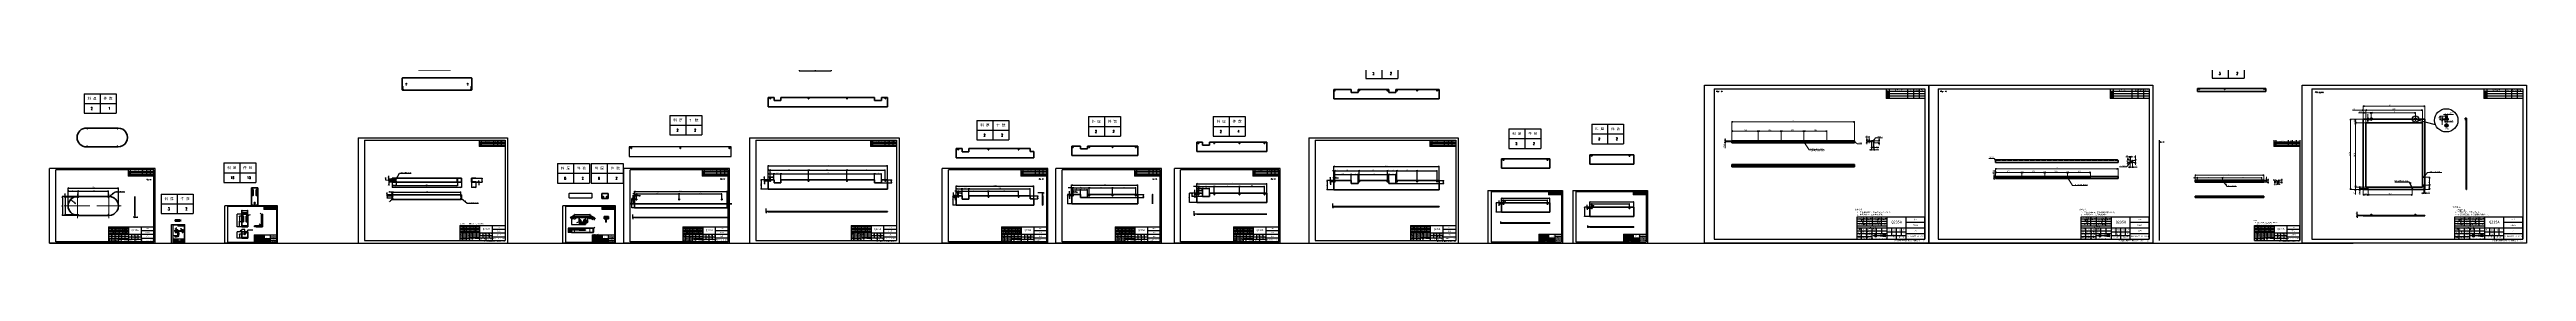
# Model space of a CAD drawing. Header units: millimetres. Extents: x -1727 to 307751, y -105919 to 6637.
# Drawn here: x 949 to 40333, y 2062 to 4694 of the extents above; entities that cross this region are included whole.
import ezdxf
from ezdxf.enums import TextEntityAlignment as Align

# ---------------------------------------------------------------- set-up
doc = ezdxf.new("R2010")
doc.units = ezdxf.units.MM
for name, pattern in [('CENTER-HOKUTO', [23, 20, -1, 1, -1]), ('DASHDOT', [18.5, 12, -3, 0.5, -3]), ('DASHED', [15, 12, -3]), ('HIDDEN-HOKUTO', [3.8, 2.5, -1.3])]:
    doc.linetypes.add(name, pattern=pattern)
doc.layers.add('A3', color=7, linetype='Continuous', plot=False)
for name, color, linetype in [('AM_7', 2, 'CENTER-HOKUTO'), ('AM_HID', 1, 'HIDDEN-HOKUTO'), ('AM_VIS', 7, 'Continuous'), ('TITLE_FRAME', 7, 'Continuous'), ('WORD_DIM', 253, 'Continuous')]:
    doc.layers.add(name, color=color, linetype=linetype)
doc.layers.add('SOLID LINE', color=7, linetype='Continuous', lineweight=30)
doc.layers.add('标注线', color=3, linetype='Continuous', lineweight=18)
doc.styles.add('DIM', font='txt.shx', dxfattribs={"width": 0.8, "bigfont": 'bigfont.shx'})
doc.styles.get("Standard").update_dxf_attribs({"font": 'arial.ttf'})
doc.dimstyles.new('1-1', dxfattribs={"dimtxt": 3.5, "dimasz": 3, "dimexe": 1, "dimexo": 0, "dimgap": 1, "dimtad": 3, "dimdsep": 46, "dimtxsty": 'Standard', "dimblk1": 'OPEN', "dimblk2": 'OPEN', "dimsah": 1, "dimcen": 0, "dimclrd": 256, "dimclre": 256, "dimclrt": 3, "dimadec": 0, "dimazin": 0, "dimtfac": 1, "dimtmove": 0, "dimatfit": 3, "dimfxl": 0, "dimtolj": 1, "dimtzin": 0, "dimarcsym": 0})
doc.dimstyles.new('1-4', dxfattribs={"dimscale": 4, "dimtxt": 3.5, "dimasz": 3, "dimexe": 1, "dimexo": 0, "dimgap": 1, "dimtad": 3, "dimdsep": 46, "dimtxsty": 'Standard', "dimblk1": 'OPEN', "dimblk2": 'OPEN', "dimsah": 1, "dimcen": 0, "dimclrd": 256, "dimclre": 256, "dimclrt": 3, "dimadec": 0, "dimazin": 0, "dimtfac": 1, "dimtmove": 0, "dimatfit": 3, "dimldrblk": 'OPEN', "dimfxl": 0, "dimtolj": 1, "dimtzin": 0, "dimarcsym": 0})
doc.dimstyles.new('1-5', dxfattribs={"dimscale": 5, "dimtxt": 3.5, "dimasz": 3, "dimexe": 1, "dimexo": 0, "dimgap": 1, "dimtad": 3, "dimdsep": 46, "dimtxsty": 'Standard', "dimblk1": 'OPEN', "dimblk2": 'OPEN', "dimsah": 1, "dimcen": 0, "dimclrd": 256, "dimclre": 256, "dimclrt": 3, "dimadec": 0, "dimazin": 0, "dimtfac": 1, "dimtmove": 0, "dimatfit": 3, "dimldrblk": 'OPEN', "dimfxl": 0, "dimtolj": 1, "dimtzin": 0, "dimarcsym": 0})
doc.dimstyles.new('ISO-25', dxfattribs={"dimtxt": 2.5, "dimasz": 2.5, "dimexe": 1.25, "dimexo": 0.625, "dimtad": 1, "dimtxsty": 'Standard', "dimcen": 2.5, "dimadec": 0, "dimazin": 0, "dimtfac": 1, "dimtmove": 0, "dimatfit": 3, "dimfxl": 0, "dimarcsym": 0})
doc.dimstyles.new('RS-1-2', dxfattribs={"dimscale": 2, "dimtxt": 3.5, "dimasz": 3, "dimexe": 1, "dimexo": 0, "dimgap": 1, "dimtad": 3, "dimdsep": 46, "dimtxsty": 'Standard', "dimblk1": 'OPEN', "dimblk2": 'OPEN', "dimsah": 1, "dimcen": 0, "dimclrd": 256, "dimclre": 256, "dimclrt": 3, "dimadec": 0, "dimazin": 0, "dimtfac": 1, "dimtmove": 0, "dimatfit": 3, "dimfxl": 0, "dimtolj": 1, "dimtzin": 0, "dimarcsym": 0})
doc.dimstyles.new('RS-1-5', dxfattribs={"dimscale": 5, "dimtxt": 3.5, "dimasz": 3, "dimexe": 1, "dimexo": 0, "dimgap": 1, "dimtad": 3, "dimdsep": 46, "dimtxsty": 'Standard', "dimblk1": 'OPEN', "dimblk2": 'OPEN', "dimsah": 1, "dimcen": 0, "dimclrd": 256, "dimclre": 256, "dimclrt": 3, "dimadec": 0, "dimazin": 0, "dimtfac": 1, "dimtmove": 0, "dimatfit": 3, "dimfxl": 0, "dimtolj": 1, "dimtzin": 0, "dimarcsym": 0})
doc.dimstyles.new('RS-1-6$3', dxfattribs={"dimscale": 6, "dimtxt": 3.5, "dimasz": 3, "dimexe": 1, "dimexo": 0, "dimgap": 1, "dimtad": 3, "dimtoh": 1, "dimdsep": 46, "dimtxsty": 'Standard', "dimblk1": 'OPEN', "dimblk2": 'OPEN', "dimsah": 1, "dimcen": 0, "dimclrd": 256, "dimclre": 256, "dimclrt": 3, "dimadec": 0, "dimazin": 0, "dimtfac": 1, "dimtmove": 0, "dimatfit": 3, "dimfxl": 0, "dimtolj": 1, "dimtzin": 0, "dimarcsym": 0})
doc.dimstyles.get("Standard").update_dxf_attribs({"dimtxt": 0.18, "dimasz": 0.18, "dimexe": 0.18, "dimexo": 0.0625, "dimgap": 0.09, "dimtad": 0, "dimtih": 1, "dimtoh": 1, "dimdec": 4, "dimzin": 0, "dimdsep": 46, "dimtxsty": 'Standard', "dimcen": 0.09, "dimadec": 0, "dimazin": 0, "dimtfac": 1, "dimtdec": 4, "dimtofl": 0, "dimtmove": 0, "dimatfit": 3, "dimfxl": 0, "dimtolj": 1, "dimtzin": 0, "dimarcsym": 0})
doc.dimstyles.new('STANDARD 1-4', dxfattribs={"dimscale": 4, "dimtxt": 3.5, "dimasz": 3, "dimexe": 1, "dimexo": 0, "dimgap": 1, "dimtad": 3, "dimdsep": 46, "dimtxsty": 'Standard', "dimblk1": 'OPEN', "dimblk2": 'OPEN', "dimsah": 1, "dimcen": 0, "dimclrd": 256, "dimclre": 256, "dimclrt": 3, "dimazin": 2, "dimtfac": 1, "dimtmove": 0, "dimatfit": 3, "dimldrblk": 'OPEN', "dimfxl": 0, "dimtolj": 1, "dimtzin": 0, "dimlwd": 13, "dimlwe": 13, "dimarcsym": 0})
doc.dimstyles.new('STANDARD 1-4$3', dxfattribs={"dimscale": 4, "dimtxt": 3.5, "dimasz": 3, "dimexe": 1, "dimexo": 0, "dimgap": 1, "dimtad": 3, "dimtoh": 1, "dimdsep": 46, "dimtxsty": 'Standard', "dimblk1": 'OPEN', "dimblk2": 'OPEN', "dimsah": 1, "dimcen": 0, "dimclrd": 256, "dimclre": 256, "dimclrt": 3, "dimazin": 2, "dimtfac": 1, "dimtmove": 0, "dimatfit": 3, "dimldrblk": 'OPEN', "dimfxl": 0, "dimtolj": 1, "dimtzin": 0, "dimlwd": 13, "dimlwe": 13, "dimarcsym": 0})
doc.dimstyles.new('STANDARD 1-4$4', dxfattribs={"dimscale": 4, "dimtxt": 3.5, "dimasz": 3, "dimexe": 1, "dimexo": 0, "dimgap": 1, "dimtad": 3, "dimtoh": 1, "dimdsep": 46, "dimtxsty": 'Standard', "dimblk1": 'OPEN', "dimblk2": 'OPEN', "dimsah": 1, "dimcen": 0, "dimclrd": 256, "dimclre": 256, "dimclrt": 3, "dimazin": 2, "dimtfac": 1, "dimtmove": 0, "dimatfit": 3, "dimldrblk": 'OPEN', "dimfxl": 0, "dimtolj": 1, "dimtzin": 0, "dimlwd": 13, "dimlwe": 13, "dimarcsym": 0})
doc.dimstyles.new('STANDARD1-2', dxfattribs={"dimscale": 2, "dimtxt": 3.5, "dimasz": 3, "dimexe": 1, "dimexo": 0, "dimgap": 1, "dimtad": 3, "dimdsep": 46, "dimtxsty": 'Standard', "dimblk1": 'OPEN', "dimblk2": 'OPEN', "dimsah": 1, "dimcen": 0, "dimclrd": 256, "dimclre": 256, "dimclrt": 3, "dimazin": 2, "dimtfac": 1, "dimtmove": 0, "dimatfit": 3, "dimldrblk": 'OPEN', "dimfxl": 0, "dimtolj": 1, "dimlwd": 25, "dimlwe": 25, "dimarcsym": 0})
doc.dimstyles.new('STANDARD1-4', dxfattribs={"dimscale": 4, "dimtxt": 3.5, "dimasz": 3, "dimexe": 1, "dimexo": 0, "dimgap": 1, "dimtad": 3, "dimdsep": 46, "dimtxsty": 'Standard', "dimblk1": 'OPEN', "dimblk2": 'OPEN', "dimsah": 1, "dimcen": 0, "dimclrd": 256, "dimclre": 256, "dimclrt": 3, "dimazin": 2, "dimtfac": 1, "dimtmove": 0, "dimatfit": 3, "dimldrblk": 'OPEN', "dimfxl": 0, "dimtolj": 1, "dimlwd": 25, "dimlwe": 25, "dimarcsym": 0})
doc.dimstyles.new('STANDARD1-6', dxfattribs={"dimscale": 6, "dimtxt": 3.5, "dimasz": 3, "dimexe": 1, "dimexo": 0, "dimgap": 1, "dimtad": 3, "dimdsep": 46, "dimtxsty": 'Standard', "dimblk1": 'OPEN', "dimblk2": 'OPEN', "dimsah": 1, "dimcen": 0, "dimclrd": 256, "dimclre": 256, "dimclrt": 3, "dimazin": 2, "dimtfac": 1, "dimtmove": 0, "dimatfit": 3, "dimldrblk": 'OPEN', "dimfxl": 0, "dimtolj": 1, "dimlwd": 13, "dimlwe": 13, "dimarcsym": 0})
doc.dimstyles.new('STANDARD1-6$3', dxfattribs={"dimscale": 6, "dimtxt": 3.5, "dimasz": 3, "dimexe": 1, "dimexo": 0, "dimgap": 1, "dimtad": 3, "dimtih": 1, "dimtoh": 1, "dimdsep": 46, "dimtxsty": 'Standard', "dimblk1": 'OPEN', "dimblk2": 'OPEN', "dimsah": 1, "dimcen": 0, "dimclrd": 256, "dimclre": 256, "dimclrt": 3, "dimazin": 2, "dimtfac": 1, "dimtmove": 0, "dimatfit": 3, "dimldrblk": 'OPEN', "dimfxl": 0, "dimtolj": 1, "dimlwd": 13, "dimlwe": 13, "dimarcsym": 0})
doc.dimstyles.new('STANDARD1-6$4', dxfattribs={"dimscale": 6, "dimtxt": 3.5, "dimasz": 3, "dimexe": 1, "dimexo": 0, "dimgap": 1, "dimtad": 3, "dimtoh": 1, "dimdsep": 46, "dimtxsty": 'Standard', "dimblk1": 'OPEN', "dimblk2": 'OPEN', "dimsah": 1, "dimcen": 0, "dimclrd": 256, "dimclre": 256, "dimclrt": 3, "dimazin": 2, "dimtfac": 1, "dimtmove": 0, "dimatfit": 3, "dimldrblk": 'OPEN', "dimfxl": 0, "dimtolj": 1, "dimlwd": 13, "dimlwe": 13, "dimarcsym": 0})

# ---------------------------------------------------------------- blocks, each defined once
blk = doc.blocks.new('_OPEN')
at = {"color": 0}
for p, q in [((-1, 0.2), (0, 0)), ((-1, -0.2), (0, 0)), ((0, 0), (-1, 0))]:
    blk.add_line(p, q, dxfattribs=at)
blk = doc.blocks.new('*D6')
at = {"layer": 'DEFPOINTS', "color": 0, "linetype": 'Continuous', "transparency": 16777216}
for p in [(2044, 2939), (1244, 2652), (2044, 2652)]:
    blk.add_point(p, dxfattribs=at)
at = {"layer": 'WORD_DIM', "linetype": 'Continuous', "lineweight": -2, "transparency": 16777216}
for p, q in [((1244, 2652), (1244, 2943)), ((1256, 2939), (2032, 2939)), ((2044, 2652), (2044, 2943))]:
    blk.add_line(p, q, dxfattribs=at)
at = {"layer": 'WORD_DIM', "linetype": 'Continuous', "lineweight": -2, "transparency": 16777216, "xscale": 12, "yscale": 12, "zscale": 12, "rotation": 180}
blk.add_blockref('_OPEN', (1244, 2939), dxfattribs=at)
at = {"layer": 'WORD_DIM', "linetype": 'Continuous', "lineweight": -2, "transparency": 16777216, "xscale": 12, "yscale": 12, "zscale": 12}
blk.add_blockref('_OPEN', (2044, 2939), dxfattribs=at)
at = {"layer": 'WORD_DIM', "color": 3, "linetype": 'Continuous', "transparency": 16777216, "insert": (1644, 2951), "char_height": 14, "attachment_point": 5}
blk.add_mtext('\\A1;800', dxfattribs=at)
blk = doc.blocks.new('*D7')
at = {"layer": 'DEFPOINTS', "color": 0, "linetype": 'Continuous', "transparency": 16777216}
for p in [(1394, 2802), (1154, 2502), (1394, 2502)]:
    blk.add_point(p, dxfattribs=at)
at = {"layer": 'WORD_DIM', "linetype": 'Continuous', "lineweight": -2, "transparency": 16777216}
for p, q in [((1394, 2802), (1150, 2802)), ((1154, 2790), (1154, 2514)), ((1394, 2502), (1150, 2502))]:
    blk.add_line(p, q, dxfattribs=at)
at = {"layer": 'WORD_DIM', "linetype": 'Continuous', "lineweight": -2, "transparency": 16777216, "xscale": 12, "yscale": 12, "zscale": 12}
for p, rotation in [((1154, 2802), 90), ((1154, 2502), 270)]:
    blk.add_blockref('_OPEN', p, dxfattribs=dict(at, rotation=rotation))
at = {"layer": 'WORD_DIM', "color": 3, "linetype": 'Continuous', "transparency": 16777216, "insert": (1143, 2652), "char_height": 14, "attachment_point": 5, "rotation": 90}
blk.add_mtext('\\A1;300', dxfattribs=at)
blk = doc.blocks.new('*D8')
at = {"layer": 'DEFPOINTS', "color": 0, "linetype": 'Continuous', "transparency": 16777216}
for p in [(2304, 2502), (2306, 2502), (2306, 2472)]:
    blk.add_point(p, dxfattribs=at)
at = {"layer": 'WORD_DIM', "linetype": 'Continuous', "lineweight": -2, "transparency": 16777216}
for p, q in [((2292, 2472), (2280, 2472)), ((2304, 2502), (2304, 2468)), ((2304, 2472), (2306, 2472)), ((2306, 2502), (2306, 2468)), ((2318, 2472), (2352, 2472))]:
    blk.add_line(p, q, dxfattribs=at)
at = {"layer": 'WORD_DIM', "linetype": 'Continuous', "lineweight": -2, "transparency": 16777216, "xscale": 12, "yscale": 12, "zscale": 12}
blk.add_blockref('_OPEN', (2304, 2472), dxfattribs=at)
at = {"layer": 'WORD_DIM', "linetype": 'Continuous', "lineweight": -2, "transparency": 16777216, "xscale": 12, "yscale": 12, "zscale": 12, "rotation": 180}
blk.add_blockref('_OPEN', (2306, 2472), dxfattribs=at)
at = {"layer": 'WORD_DIM', "color": 3, "linetype": 'Continuous', "transparency": 16777216, "insert": (2341, 2483), "char_height": 14, "attachment_point": 5}
blk.add_mtext('\\A1;t2', dxfattribs=at)
blk = doc.blocks.new('*D9')
at = {"layer": 'DEFPOINTS', "color": 0, "linetype": 'Continuous', "transparency": 16777216}
for p in [(1286, 2757), (1394, 2652)]:
    blk.add_point(p, dxfattribs=at)
at = {"layer": 'WORD_DIM', "linetype": 'Continuous', "lineweight": -2, "transparency": 16777216}
blk.add_line((1360, 2685), (1294, 2748), dxfattribs=at)
at = {"layer": 'WORD_DIM', "linetype": 'Continuous', "lineweight": -2, "transparency": 16777216, "xscale": 12, "yscale": 12, "zscale": 12, "rotation": 135.9831541763049}
blk.add_blockref('_OPEN', (1286, 2757), dxfattribs=at)
at = {"layer": 'WORD_DIM', "color": 3, "linetype": 'Continuous', "transparency": 16777216, "insert": (1343, 2717), "char_height": 14, "attachment_point": 5, "rotation": 315.9832}
blk.add_mtext('\\A1;2-R150', dxfattribs=at)
blk = doc.blocks.new('*D10')
at = {"layer": 'DEFPOINTS', "color": 0, "linetype": 'Continuous', "transparency": 16777216}
for p in [(1404, 2890), (1404, 2792), (1244, 2652)]:
    blk.add_point(p, dxfattribs=at)
at = {"layer": 'WORD_DIM', "linetype": 'Continuous', "lineweight": -2, "transparency": 16777216}
for p, q in [((1244, 2652), (1244, 2894)), ((1256, 2890), (1392, 2890)), ((1404, 2792), (1404, 2894))]:
    blk.add_line(p, q, dxfattribs=at)
at = {"layer": 'WORD_DIM', "linetype": 'Continuous', "lineweight": -2, "transparency": 16777216, "xscale": 12, "yscale": 12, "zscale": 12, "rotation": 180}
blk.add_blockref('_OPEN', (1244, 2890), dxfattribs=at)
at = {"layer": 'WORD_DIM', "linetype": 'Continuous', "lineweight": -2, "transparency": 16777216, "xscale": 12, "yscale": 12, "zscale": 12}
blk.add_blockref('_OPEN', (1404, 2890), dxfattribs=at)
at = {"layer": 'WORD_DIM', "color": 3, "linetype": 'Continuous', "transparency": 16777216, "insert": (1324, 2901), "char_height": 14, "attachment_point": 5}
blk.add_mtext('\\A1;160', dxfattribs=at)
blk = doc.blocks.new('*D5')
at = {"layer": 'DEFPOINTS', "color": 0, "linetype": 'Continuous', "transparency": 16777216}
for p in [(1196, 2802), (1394, 2802), (1404, 2792)]:
    blk.add_point(p, dxfattribs=at)
at = {"layer": 'WORD_DIM', "linetype": 'Continuous', "lineweight": -2, "transparency": 16777216}
for p, q in [((1394, 2802), (1192, 2802)), ((1404, 2792), (1192, 2792)), ((1196, 2814), (1196, 2853)), ((1196, 2792), (1196, 2802)), ((1196, 2780), (1196, 2768))]:
    blk.add_line(p, q, dxfattribs=at)
at = {"layer": 'WORD_DIM', "linetype": 'Continuous', "lineweight": -2, "transparency": 16777216, "xscale": 12, "yscale": 12, "zscale": 12}
for p, rotation in [((1196, 2802), 270), ((1196, 2792), 90)]:
    blk.add_blockref('_OPEN', p, dxfattribs=dict(at, rotation=rotation))
at = {"layer": 'WORD_DIM', "color": 3, "linetype": 'Continuous', "transparency": 16777216, "insert": (1185, 2840), "char_height": 14, "attachment_point": 5, "rotation": 90}
blk.add_mtext('\\A1;10', dxfattribs=at)
blk = doc.blocks.new('*D11')
at = {"layer": 'DEFPOINTS', "color": 0, "linetype": 'Continuous', "transparency": 16777216}
for p in [(1404, 2792), (1884, 2890), (1884, 2792)]:
    blk.add_point(p, dxfattribs=at)
at = {"layer": 'WORD_DIM', "linetype": 'Continuous', "lineweight": -2, "transparency": 16777216}
for p, q in [((1404, 2792), (1404, 2894)), ((1416, 2890), (1872, 2890)), ((1884, 2792), (1884, 2894))]:
    blk.add_line(p, q, dxfattribs=at)
at = {"layer": 'WORD_DIM', "linetype": 'Continuous', "lineweight": -2, "transparency": 16777216, "xscale": 12, "yscale": 12, "zscale": 12, "rotation": 180}
blk.add_blockref('_OPEN', (1404, 2890), dxfattribs=at)
at = {"layer": 'WORD_DIM', "linetype": 'Continuous', "lineweight": -2, "transparency": 16777216, "xscale": 12, "yscale": 12, "zscale": 12}
blk.add_blockref('_OPEN', (1884, 2890), dxfattribs=at)
at = {"layer": 'WORD_DIM', "color": 3, "linetype": 'Continuous', "transparency": 16777216, "insert": (1644, 2901), "char_height": 14, "attachment_point": 5}
blk.add_mtext('\\A1;480', dxfattribs=at)
blk = doc.blocks.new('*D12')
at = {"layer": 'DEFPOINTS', "color": 0, "linetype": 'Continuous', "transparency": 16777216}
for p in [(1404, 2792), (1196, 2512), (1404, 2512)]:
    blk.add_point(p, dxfattribs=at)
at = {"layer": 'WORD_DIM', "linetype": 'Continuous', "lineweight": -2, "transparency": 16777216}
for p, q in [((1404, 2792), (1192, 2792)), ((1196, 2780), (1196, 2524)), ((1404, 2512), (1192, 2512))]:
    blk.add_line(p, q, dxfattribs=at)
at = {"layer": 'WORD_DIM', "linetype": 'Continuous', "lineweight": -2, "transparency": 16777216, "xscale": 12, "yscale": 12, "zscale": 12}
for p, rotation in [((1196, 2792), 90), ((1196, 2512), 270)]:
    blk.add_blockref('_OPEN', p, dxfattribs=dict(at, rotation=rotation))
at = {"layer": 'WORD_DIM', "color": 3, "linetype": 'Continuous', "transparency": 16777216, "insert": (1185, 2652), "char_height": 14, "attachment_point": 5, "rotation": 90}
blk.add_mtext('\\A1;280', dxfattribs=at)
blk = doc.blocks.new('*D13')
at = {"layer": 'DEFPOINTS', "color": 0, "linetype": 'Continuous', "transparency": 16777216}
for p in [(1881, 2791), (1886, 2794)]:
    blk.add_point(p, dxfattribs=at)
at = {"layer": 'WORD_DIM', "linetype": 'Continuous', "lineweight": -2, "transparency": 16777216}
for p, q in [((1992, 2872), (1896, 2801)), ((2144, 2872), (1992, 2872))]:
    blk.add_line(p, q, dxfattribs=at)
at = {"layer": 'WORD_DIM', "linetype": 'Continuous', "lineweight": -2, "transparency": 16777216, "xscale": 12, "yscale": 12, "zscale": 12, "rotation": 216.4453686576746}
blk.add_blockref('_OPEN', (1886, 2794), dxfattribs=at)
at = {"layer": 'WORD_DIM', "color": 3, "linetype": 'Continuous', "transparency": 16777216, "insert": (2074, 2884), "char_height": 14, "attachment_point": 5}
blk.add_mtext('\\A1;DR. 4-∅6 THRU', dxfattribs=at)
blk = doc.blocks.new('shiage1')
at = {"layer": 'WORD_DIM', "color": 3, "linetype": 'Continuous'}
for p, q in [((0, 0), (-1.4, 2.5)), ((-1.4, 2.5), (1.4, 2.5)), ((1.4, 2.5), (0, 0))]:
    blk.add_line(p, q, dxfattribs=at)
blk = doc.blocks.new('shiage0')
at = {"layer": 'WORD_DIM', "color": 3, "linetype": 'Continuous'}
for centre, start, end in [((1.7, 0), 30, 180), ((4.6, 1.7), 210, 0)]:
    blk.add_arc(centre, 1.69, start, end, dxfattribs=at)
blk = doc.blocks.new('12')
at = {"layer": 'TITLE_FRAME', "color": 3, "linetype": 'Continuous'}
blk.add_lwpolyline([(20.5, 3), (19, 5.5), (21.9, 5.5)], close=True, dxfattribs=at)
blk.add_blockref('shiage0', (6.2, 3.6), dxfattribs=at)
blk.add_text('(   )', height=3.5, dxfattribs=at).set_placement((14.6, 3.1))
blk = doc.blocks.new('*D19')
at = {"layer": 'DEFPOINTS', "color": 0, "transparency": 16777216}
for p in [(2931, 2178), (2940, 2178), (2940, 2175)]:
    blk.add_point(p, dxfattribs=at)
at = {"layer": 'WORD_DIM', "color": 0, "lineweight": -2, "transparency": 16777216}
for p, q in [((2940, 2178), (2930, 2178)), ((2940, 2175), (2930, 2175)), ((2931, 2178), (2931, 2187)), ((2931, 2187), (2931, 2187)), ((2931, 2175), (2931, 2177))]:
    blk.add_line(p, q, dxfattribs=at)
at = {"layer": 'WORD_DIM', "color": 0, "transparency": 16777216}
for points in [[(2931, 2177), (2931, 2177), (2931, 2178)], [(2931, 2175), (2931, 2175), (2931, 2175)]]:
    blk.add_solid(points, dxfattribs=at)
at = {"layer": 'WORD_DIM', "color": 0, "transparency": 16777216, "insert": (2931, 2187), "char_height": 0.18, "attachment_point": 5}
blk.add_mtext('\\A1;t3.0000', dxfattribs=at)
blk = doc.blocks.new('*D20')
at = {"layer": 'DEFPOINTS', "color": 0, "transparency": 16777216}
for p in [(2940, 2175), (2990, 2180), (2990, 2159)]:
    blk.add_point(p, dxfattribs=at)
at = {"layer": 'WORD_DIM', "color": 0, "lineweight": -2, "transparency": 16777216}
for p, q in [((2940, 2175), (2940, 2158)), ((2940, 2159), (2965, 2159)), ((2990, 2159), (2966, 2159)), ((2990, 2180), (2990, 2158))]:
    blk.add_line(p, q, dxfattribs=at)
at = {"layer": 'WORD_DIM', "color": 0, "transparency": 16777216}
for points in [[(2940, 2159), (2940, 2159), (2940, 2159)], [(2990, 2159), (2990, 2159), (2990, 2159)]]:
    blk.add_solid(points, dxfattribs=at)
at = {"layer": 'WORD_DIM', "color": 0, "transparency": 16777216, "insert": (2965, 2159), "char_height": 0.18, "attachment_point": 5}
blk.add_mtext('\\A1;50.0000', dxfattribs=at)
blk = doc.blocks.new('*D21')
at = {"layer": 'DEFPOINTS', "color": 0, "transparency": 16777216}
for p in [(2985, 2175), (2990, 2225), (3003, 2225)]:
    blk.add_point(p, dxfattribs=at)
at = {"layer": 'WORD_DIM', "color": 0, "lineweight": -2, "transparency": 16777216}
for p, q in [((2985, 2175), (3003, 2175)), ((2990, 2225), (3003, 2225)), ((3003, 2224), (3003, 2200)), ((3003, 2175), (3003, 2199))]:
    blk.add_line(p, q, dxfattribs=at)
at = {"layer": 'WORD_DIM', "color": 0, "transparency": 16777216}
for points in [[(3003, 2224), (3003, 2224), (3003, 2225)], [(3003, 2175), (3003, 2175), (3003, 2175)]]:
    blk.add_solid(points, dxfattribs=at)
at = {"layer": 'WORD_DIM', "color": 0, "transparency": 16777216, "insert": (3003, 2200), "char_height": 0.18, "attachment_point": 5}
blk.add_mtext('\\A1;50.0000', dxfattribs=at)
blk = doc.blocks.new('*D22')
at = {"layer": 'DEFPOINTS', "color": 0, "transparency": 16777216}
for p in [(2958, 2247), (2958, 2231), (2990, 2245)]:
    blk.add_point(p, dxfattribs=at)
at = {"layer": 'WORD_DIM', "color": 0, "lineweight": -2, "transparency": 16777216}
for p, q in [((2958, 2247), (2958, 2231)), ((2958, 2231), (2974, 2231)), ((2990, 2231), (2975, 2231)), ((2990, 2245), (2990, 2231))]:
    blk.add_line(p, q, dxfattribs=at)
at = {"layer": 'WORD_DIM', "color": 0, "transparency": 16777216}
for points in [[(2958, 2231), (2958, 2231), (2958, 2231)], [(2990, 2231), (2990, 2231), (2990, 2231)]]:
    blk.add_solid(points, dxfattribs=at)
at = {"layer": 'WORD_DIM', "color": 0, "transparency": 16777216, "insert": (2974, 2231), "char_height": 0.18, "attachment_point": 5}
blk.add_mtext('\\A1;31.8018', dxfattribs=at)
blk = doc.blocks.new('*D23')
at = {"layer": 'DEFPOINTS', "color": 0, "transparency": 16777216}
for p in [(2948, 2258), (2948, 2231), (2958, 2247)]:
    blk.add_point(p, dxfattribs=at)
at = {"layer": 'WORD_DIM', "color": 0, "lineweight": -2, "transparency": 16777216}
for p, q in [((2948, 2258), (2948, 2231)), ((2948, 2231), (2953, 2231)), ((2958, 2231), (2954, 2231)), ((2958, 2247), (2958, 2231))]:
    blk.add_line(p, q, dxfattribs=at)
at = {"layer": 'WORD_DIM', "color": 0, "transparency": 16777216}
for points in [[(2948, 2231), (2948, 2231), (2948, 2231)], [(2958, 2231), (2958, 2231), (2958, 2231)]]:
    blk.add_solid(points, dxfattribs=at)
at = {"layer": 'WORD_DIM', "color": 0, "transparency": 16777216, "insert": (2953, 2231), "char_height": 0.18, "attachment_point": 5}
blk.add_mtext('\\A1;10.1982', dxfattribs=at)
blk = doc.blocks.new('*D24')
at = {"layer": 'DEFPOINTS', "color": 0, "transparency": 16777216}
for p in [(2961, 2251), (2990, 2245), (3003, 2251)]:
    blk.add_point(p, dxfattribs=at)
at = {"layer": 'WORD_DIM', "color": 0, "lineweight": -2, "transparency": 16777216}
for p, q in [((2961, 2251), (3003, 2251)), ((2990, 2245), (3003, 2245)), ((3003, 2251), (3003, 2245)), ((3003, 2245), (3003, 2233)), ((3003, 2233), (3003, 2233))]:
    blk.add_line(p, q, dxfattribs=at)
at = {"layer": 'WORD_DIM', "color": 0, "transparency": 16777216}
for points in [[(3003, 2251), (3003, 2251), (3003, 2251)], [(3003, 2245), (3003, 2245), (3003, 2245)]]:
    blk.add_solid(points, dxfattribs=at)
at = {"layer": 'WORD_DIM', "color": 0, "transparency": 16777216, "insert": (3002, 2233), "char_height": 0.18, "attachment_point": 5}
blk.add_mtext('\\A1;6.4', dxfattribs=at)
blk = doc.blocks.new('*D25')
at = {"layer": 'DEFPOINTS', "color": 0, "transparency": 16777216}
for p in [(2952, 2262), (2961, 2251), (3002, 2262)]:
    blk.add_point(p, dxfattribs=at)
at = {"layer": 'WORD_DIM', "color": 0, "lineweight": -2, "transparency": 16777216}
for p, q in [((2952, 2262), (3003, 2262)), ((2961, 2251), (3003, 2251)), ((3002, 2262), (3002, 2257)), ((3002, 2251), (3002, 2256))]:
    blk.add_line(p, q, dxfattribs=at)
at = {"layer": 'WORD_DIM', "color": 0, "transparency": 16777216}
for points in [[(3002, 2262), (3002, 2262), (3002, 2262)], [(3002, 2251), (3002, 2251), (3002, 2251)]]:
    blk.add_solid(points, dxfattribs=at)
at = {"layer": 'WORD_DIM', "color": 0, "transparency": 16777216, "insert": (3002, 2257), "char_height": 0.18, "attachment_point": 5}
blk.add_mtext('\\A1;10.6', dxfattribs=at)
blk = doc.blocks.new('*D26')
at = {"layer": 'DEFPOINTS', "color": 0, "transparency": 16777216}
for p in [(2942, 2266), (2950, 2260)]:
    blk.add_point(p, dxfattribs=at)
at = {"layer": 'WORD_DIM', "color": 0, "lineweight": -2, "transparency": 16777216}
for p, q in [((2942, 2266), (2942, 2266)), ((2942, 2266), (2942, 2266)), ((2950, 2260), (2950, 2260)), ((2950, 2260), (2950, 2260))]:
    blk.add_line(p, q, dxfattribs=at)
at = {"layer": 'WORD_DIM', "color": 0, "transparency": 16777216}
blk.add_solid([(2942, 2266), (2942, 2266), (2942, 2266)], dxfattribs=at)
at = {"layer": 'WORD_DIM', "color": 0, "transparency": 16777216, "insert": (2941, 2266), "char_height": 0.18, "attachment_point": 5}
blk.add_mtext('\\A1;2-R10.0000', dxfattribs=at)
blk = doc.blocks.new('*D27')
at = {"layer": 'DEFPOINTS', "color": 0, "transparency": 16777216}
for p in [(2947, 2259), (2949, 2265)]:
    blk.add_point(p, dxfattribs=at)
at = {"layer": 'WORD_DIM', "color": 0, "lineweight": -2, "transparency": 16777216}
for p, q in [((2948, 2262), (2948, 2262)), ((2948, 2262), (2948, 2262)), ((2956, 2299), (2949, 2265)), ((2975, 2299), (2956, 2299))]:
    blk.add_line(p, q, dxfattribs=at)
at = {"layer": 'WORD_DIM', "color": 0, "transparency": 16777216}
blk.add_solid([(2949, 2265), (2949, 2265), (2949, 2265)], dxfattribs=at)
at = {"layer": 'WORD_DIM', "color": 0, "transparency": 16777216, "insert": (2977, 2299), "char_height": 0.18, "attachment_point": 5}
blk.add_mtext('\\A1;DR. 2-∅6.0000 THRU', dxfattribs=at)
blk = doc.blocks.new('*D28')
at = {"layer": 'DEFPOINTS', "color": 0, "transparency": 16777216}
for p in [(3060, 2245), (3075, 2245), (3075, 2229)]:
    blk.add_point(p, dxfattribs=at)
at = {"layer": 'WORD_DIM', "color": 0, "lineweight": -2, "transparency": 16777216}
for p, q in [((3060, 2245), (3060, 2229)), ((3060, 2229), (3067, 2229)), ((3075, 2229), (3068, 2229)), ((3075, 2245), (3075, 2229))]:
    blk.add_line(p, q, dxfattribs=at)
at = {"layer": 'WORD_DIM', "color": 0, "transparency": 16777216}
for points in [[(3060, 2229), (3060, 2229), (3060, 2229)], [(3075, 2229), (3075, 2229), (3075, 2229)]]:
    blk.add_solid(points, dxfattribs=at)
at = {"layer": 'WORD_DIM', "color": 0, "transparency": 16777216, "insert": (3067, 2229), "char_height": 0.18, "attachment_point": 5}
blk.add_mtext('\\A1;15.0000', dxfattribs=at)
blk = doc.blocks.new('*D17')
at = {"layer": 'DEFPOINTS', "color": 0, "transparency": 16777216}
for p in [(3015, 2257), (3025, 2257), (3060, 2245)]:
    blk.add_point(p, dxfattribs=at)
at = {"layer": 'WORD_DIM', "color": 0, "lineweight": -2, "transparency": 16777216}
for p, q in [((3025, 2257), (3015, 2257)), ((3015, 2257), (3015, 2251)), ((3015, 2245), (3015, 2251)), ((3060, 2245), (3015, 2245))]:
    blk.add_line(p, q, dxfattribs=at)
at = {"layer": 'WORD_DIM', "color": 0, "transparency": 16777216}
for points in [[(3015, 2257), (3015, 2257), (3015, 2257)], [(3015, 2245), (3015, 2245), (3015, 2245)]]:
    blk.add_solid(points, dxfattribs=at)
at = {"layer": 'WORD_DIM', "color": 0, "transparency": 16777216, "insert": (3015, 2251), "char_height": 0.18, "attachment_point": 5}
blk.add_mtext('\\A1;12.5000', dxfattribs=at)
blk = doc.blocks.new('*D18')
at = {"layer": 'DEFPOINTS', "color": 0, "transparency": 16777216}
for p in [(3075, 2270), (3075, 2245), (3087, 2270)]:
    blk.add_point(p, dxfattribs=at)
at = {"layer": 'WORD_DIM', "color": 0, "lineweight": -2, "transparency": 16777216}
for p, q in [((3075, 2270), (3087, 2270)), ((3075, 2245), (3087, 2245)), ((3087, 2270), (3087, 2258)), ((3087, 2245), (3087, 2257))]:
    blk.add_line(p, q, dxfattribs=at)
at = {"layer": 'WORD_DIM', "color": 0, "transparency": 16777216}
for points in [[(3087, 2270), (3087, 2270), (3087, 2270)], [(3087, 2245), (3087, 2245), (3087, 2245)]]:
    blk.add_solid(points, dxfattribs=at)
at = {"layer": 'WORD_DIM', "color": 0, "transparency": 16777216, "insert": (3087, 2257), "char_height": 0.18, "attachment_point": 5}
blk.add_mtext('\\A1;25.0000', dxfattribs=at)
blk = doc.blocks.new('*D29')
at = {"layer": 'DEFPOINTS', "color": 0, "linetype": 'Continuous', "transparency": 16777216}
for p in [(2985, 2180), (2988, 2176)]:
    blk.add_point(p, dxfattribs=at)
at = {"layer": 'WORD_DIM', "linetype": 'Continuous', "lineweight": -2, "transparency": 16777216}
for p, q in [((2985, 2180), (2988, 2176)), ((3002, 2160), (2990, 2174))]:
    blk.add_line(p, q, dxfattribs=at)
at = {"layer": 'WORD_DIM', "linetype": 'Continuous', "lineweight": -2, "transparency": 16777216, "xscale": 3, "yscale": 3, "zscale": 3, "rotation": 131.8396524629876}
blk.add_blockref('_OPEN', (2988, 2176), dxfattribs=at)
at = {"layer": 'WORD_DIM', "color": 3, "linetype": 'Continuous', "transparency": 16777216, "insert": (3000, 2167), "char_height": 3.5, "attachment_point": 5, "rotation": 311.8397}
blk.add_mtext('\\A1;Rmin', dxfattribs=at)
blk = doc.blocks.new('*D34')
at = {"layer": 'DEFPOINTS', "color": 0, "transparency": 16777216}
for p in [(7658, 3037), (7728, 3033), (7728, 2952)]:
    blk.add_point(p, dxfattribs=at)
at = {"layer": 'WORD_DIM', "lineweight": 25, "transparency": 16777216}
for p, q in [((7658, 3037), (7658, 2948)), ((7670, 2952), (7716, 2952)), ((7728, 3033), (7728, 2948))]:
    blk.add_line(p, q, dxfattribs=at)
at = {"layer": 'WORD_DIM', "lineweight": 25, "transparency": 16777216, "xscale": 12, "yscale": 12, "zscale": 12, "rotation": 180}
blk.add_blockref('_OPEN', (7658, 2952), dxfattribs=at)
at = {"layer": 'WORD_DIM', "lineweight": 25, "transparency": 16777216, "xscale": 12, "yscale": 12, "zscale": 12}
blk.add_blockref('_OPEN', (7728, 2952), dxfattribs=at)
at = {"layer": 'WORD_DIM', "color": 3, "transparency": 16777216, "insert": (7693, 2963), "char_height": 14, "attachment_point": 5}
blk.add_mtext('\\A1;70', dxfattribs=at)
blk = doc.blocks.new('*D35')
at = {"layer": 'DEFPOINTS', "color": 0, "transparency": 16777216}
for p in [(7728, 3098), (7728, 3033), (7826, 3098)]:
    blk.add_point(p, dxfattribs=at)
at = {"layer": 'WORD_DIM', "lineweight": 25, "transparency": 16777216}
for p, q in [((7728, 3098), (7830, 3098)), ((7728, 3033), (7830, 3033)), ((7826, 3045), (7826, 3086))]:
    blk.add_line(p, q, dxfattribs=at)
at = {"layer": 'WORD_DIM', "lineweight": 25, "transparency": 16777216, "xscale": 12, "yscale": 12, "zscale": 12}
for p, rotation in [((7826, 3098), 90), ((7826, 3033), 270)]:
    blk.add_blockref('_OPEN', p, dxfattribs=dict(at, rotation=rotation))
at = {"layer": 'WORD_DIM', "color": 3, "transparency": 16777216, "insert": (7815, 3066), "char_height": 14, "attachment_point": 5, "rotation": 90}
blk.add_mtext('\\A1;65', dxfattribs=at)
blk = doc.blocks.new('*D36')
at = {"layer": 'DEFPOINTS', "color": 0, "transparency": 16777216}
for p in [(7728, 3036), (7728, 3033), (7773, 3033)]:
    blk.add_point(p, dxfattribs=at)
at = {"layer": 'WORD_DIM', "lineweight": 25, "transparency": 16777216}
for p, q in [((7728, 3036), (7777, 3036)), ((7728, 3033), (7777, 3033)), ((7773, 3048), (7773, 3060)), ((7773, 3036), (7773, 3033)), ((7773, 3021), (7773, 2986))]:
    blk.add_line(p, q, dxfattribs=at)
at = {"layer": 'WORD_DIM', "lineweight": 25, "transparency": 16777216, "xscale": 12, "yscale": 12, "zscale": 12}
for p, rotation in [((7773, 3036), 270), ((7773, 3033), 90)]:
    blk.add_blockref('_OPEN', p, dxfattribs=dict(at, rotation=rotation))
at = {"layer": 'WORD_DIM', "color": 3, "transparency": 16777216, "insert": (7762, 2998), "char_height": 14, "attachment_point": 5, "rotation": 90}
blk.add_mtext('\\A1;t3', dxfattribs=at)
blk = doc.blocks.new('MARK_M6BOLT')
at = {"color": 3, "linetype": 'Continuous'}
for p, q in [((-2, 2), (2, 2)), ((-2, -2), (-2, 2)), ((2, -2), (2, 2)), ((-2, -2), (2, -2))]:
    blk.add_line(p, q, dxfattribs=at)
blk = doc.blocks.new('*D37')
at = {"layer": 'DEFPOINTS', "color": 0, "transparency": 16777216}
for p in [(6395, 3033), (7499, 3033), (7499, 2950)]:
    blk.add_point(p, dxfattribs=at)
at = {"layer": 'WORD_DIM', "lineweight": 25, "transparency": 16777216}
for p, q in [((6395, 3033), (6395, 2946)), ((6407, 2950), (7487, 2950)), ((7499, 3033), (7499, 2946))]:
    blk.add_line(p, q, dxfattribs=at)
at = {"layer": 'WORD_DIM', "lineweight": 25, "transparency": 16777216, "xscale": 12, "yscale": 12, "zscale": 12, "rotation": 180}
blk.add_blockref('_OPEN', (6395, 2950), dxfattribs=at)
at = {"layer": 'WORD_DIM', "lineweight": 25, "transparency": 16777216, "xscale": 12, "yscale": 12, "zscale": 12}
blk.add_blockref('_OPEN', (7499, 2950), dxfattribs=at)
at = {"layer": 'WORD_DIM', "color": 3, "transparency": 16777216, "insert": (6947, 2961), "char_height": 14, "attachment_point": 5}
blk.add_mtext('\\A1;1104', dxfattribs=at)
blk = doc.blocks.new('*D38')
at = {"layer": 'DEFPOINTS', "color": 0, "transparency": 16777216}
for p in [(6395, 3033), (6458, 3050), (6458, 2977)]:
    blk.add_point(p, dxfattribs=at)
at = {"layer": 'WORD_DIM', "lineweight": 25, "transparency": 16777216}
for p, q in [((6395, 3033), (6395, 2973)), ((6407, 2977), (6446, 2977)), ((6458, 3050), (6458, 2973))]:
    blk.add_line(p, q, dxfattribs=at)
at = {"layer": 'WORD_DIM', "lineweight": 25, "transparency": 16777216, "xscale": 12, "yscale": 12, "zscale": 12, "rotation": 180}
blk.add_blockref('_OPEN', (6395, 2977), dxfattribs=at)
at = {"layer": 'WORD_DIM', "lineweight": 25, "transparency": 16777216, "xscale": 12, "yscale": 12, "zscale": 12}
blk.add_blockref('_OPEN', (6458, 2977), dxfattribs=at)
at = {"layer": 'WORD_DIM', "color": 3, "transparency": 16777216, "insert": (6426, 2989), "char_height": 14, "attachment_point": 5}
blk.add_mtext('\\A1;63.5', dxfattribs=at)
blk = doc.blocks.new('*D39')
at = {"layer": 'DEFPOINTS', "color": 0, "transparency": 16777216}
for p in [(6458, 3050), (7435, 3050), (7435, 2977)]:
    blk.add_point(p, dxfattribs=at)
at = {"layer": 'WORD_DIM', "lineweight": 25, "transparency": 16777216}
for p, q in [((6458, 3050), (6458, 2973)), ((6470, 2977), (7423, 2977)), ((7435, 3050), (7435, 2973))]:
    blk.add_line(p, q, dxfattribs=at)
at = {"layer": 'WORD_DIM', "lineweight": 25, "transparency": 16777216, "xscale": 12, "yscale": 12, "zscale": 12, "rotation": 180}
blk.add_blockref('_OPEN', (6458, 2977), dxfattribs=at)
at = {"layer": 'WORD_DIM', "lineweight": 25, "transparency": 16777216, "xscale": 12, "yscale": 12, "zscale": 12}
blk.add_blockref('_OPEN', (7435, 2977), dxfattribs=at)
at = {"layer": 'WORD_DIM', "color": 3, "transparency": 16777216, "insert": (6947, 2989), "char_height": 14, "attachment_point": 5}
blk.add_mtext('\\A1;977', dxfattribs=at)
blk = doc.blocks.new('_DotSmall')
at = {"color": 0, "linetype": 'ByBlock', "const_width": 0.5}
blk.add_lwpolyline([(-0.0625, 0, 1), (0.0625, 0, 1)], format="xyb", close=True, dxfattribs=at)
blk = doc.blocks.new('*D40')
at = {"layer": 'DEFPOINTS', "color": 0, "transparency": 16777216}
for p in [(6343, 3053), (6395, 3033), (6455, 3053)]:
    blk.add_point(p, dxfattribs=at)
at = {"layer": 'WORD_DIM', "lineweight": 25, "transparency": 16777216}
for p, q in [((6455, 3053), (6339, 3053)), ((6395, 3033), (6339, 3033)), ((6343, 3053), (6343, 3033)), ((6343, 3033), (6343, 2980))]:
    blk.add_line(p, q, dxfattribs=at)
at = {"layer": 'WORD_DIM', "lineweight": 25, "transparency": 16777216, "xscale": 12, "yscale": 12, "zscale": 12}
for p, rotation in [((6343, 3053), 90), ((6343, 3033), 270)]:
    blk.add_blockref('_DotSmall', p, dxfattribs=dict(at, rotation=rotation))
at = {"layer": 'WORD_DIM', "color": 3, "transparency": 16777216, "insert": (6332, 2994), "char_height": 14, "attachment_point": 5, "rotation": 90}
blk.add_mtext('\\A1;20', dxfattribs=at)
blk = doc.blocks.new('*D41')
at = {"layer": 'DEFPOINTS', "color": 0, "transparency": 16777216}
for p in [(6343, 3066), (6454, 3053), (6455, 3066)]:
    blk.add_point(p, dxfattribs=at)
at = {"layer": 'WORD_DIM', "lineweight": 25, "transparency": 16777216}
for p, q in [((6298, 3064), (6298, 3108)), ((6343, 3059), (6298, 3064)), ((6455, 3066), (6339, 3066)), ((6454, 3053), (6339, 3053)), ((6343, 3053), (6343, 3066))]:
    blk.add_line(p, q, dxfattribs=at)
at = {"layer": 'WORD_DIM', "lineweight": 25, "transparency": 16777216, "xscale": 12, "yscale": 12, "zscale": 12}
for p, rotation in [((6343, 3066), 90), ((6343, 3053), 270)]:
    blk.add_blockref('_DotSmall', p, dxfattribs=dict(at, rotation=rotation))
at = {"layer": 'WORD_DIM', "color": 3, "transparency": 16777216, "insert": (6287, 3086), "char_height": 14, "attachment_point": 5, "rotation": 90}
blk.add_mtext('\\A1;12.5', dxfattribs=at)
blk = doc.blocks.new('*D42')
at = {"layer": 'DEFPOINTS', "color": 0, "transparency": 16777216}
for p in [(6343, 3078), (6455, 3078), (6455, 3066)]:
    blk.add_point(p, dxfattribs=at)
at = {"layer": 'WORD_DIM', "lineweight": 25, "transparency": 16777216}
for p, q in [((6455, 3078), (6339, 3078)), ((6455, 3066), (6339, 3066)), ((6343, 3078), (6343, 3133)), ((6343, 3066), (6343, 3078))]:
    blk.add_line(p, q, dxfattribs=at)
at = {"layer": 'WORD_DIM', "lineweight": 25, "transparency": 16777216, "xscale": 12, "yscale": 12, "zscale": 12}
for p, rotation in [((6343, 3078), 90), ((6343, 3066), 270)]:
    blk.add_blockref('_DotSmall', p, dxfattribs=dict(at, rotation=rotation))
at = {"layer": 'WORD_DIM', "color": 3, "transparency": 16777216, "insert": (6332, 3112), "char_height": 14, "attachment_point": 5, "rotation": 90}
blk.add_mtext('\\A1;12.5', dxfattribs=at)
blk = doc.blocks.new('*D43')
at = {"layer": 'DEFPOINTS', "color": 0, "transparency": 16777216}
for p in [(6318, 2808), (6395, 2828), (6400, 2808)]:
    blk.add_point(p, dxfattribs=at)
at = {"layer": 'WORD_DIM', "lineweight": 25, "transparency": 16777216}
for p, q in [((6395, 2828), (6314, 2828)), ((6400, 2808), (6314, 2808)), ((6318, 2828), (6318, 2869)), ((6318, 2808), (6318, 2828))]:
    blk.add_line(p, q, dxfattribs=at)
at = {"layer": 'WORD_DIM', "lineweight": 25, "transparency": 16777216, "xscale": 12, "yscale": 12, "zscale": 12}
for p, rotation in [((6318, 2828), 90), ((6318, 2808), 270)]:
    blk.add_blockref('_DotSmall', p, dxfattribs=dict(at, rotation=rotation))
at = {"layer": 'WORD_DIM', "color": 3, "transparency": 16777216, "insert": (6306, 2855), "char_height": 14, "attachment_point": 5, "rotation": 90}
blk.add_mtext('\\A1;20', dxfattribs=at)
blk = doc.blocks.new('*D44')
at = {"layer": 'DEFPOINTS', "color": 0, "transparency": 16777216}
for p in [(6318, 2778), (6400, 2808), (6400, 2778)]:
    blk.add_point(p, dxfattribs=at)
at = {"layer": 'WORD_DIM', "lineweight": 25, "transparency": 16777216}
for p, q in [((6400, 2808), (6314, 2808)), ((6400, 2778), (6314, 2778)), ((6318, 2808), (6318, 2778))]:
    blk.add_line(p, q, dxfattribs=at)
at = {"layer": 'WORD_DIM', "lineweight": 25, "transparency": 16777216, "xscale": 12, "yscale": 12, "zscale": 12}
for p, rotation in [((6318, 2808), 90), ((6318, 2778), 270)]:
    blk.add_blockref('_DotSmall', p, dxfattribs=dict(at, rotation=rotation))
at = {"layer": 'WORD_DIM', "color": 3, "transparency": 16777216, "insert": (6306, 2793), "char_height": 14, "attachment_point": 5, "rotation": 90}
blk.add_mtext('\\A1;30', dxfattribs=at)
blk = doc.blocks.new('*D45')
at = {"layer": 'DEFPOINTS', "color": 0, "linetype": 'Continuous', "transparency": 16777216}
for p in [(6395, 2828), (6405, 2872), (6405, 2812)]:
    blk.add_point(p, dxfattribs=at)
at = {"layer": 'WORD_DIM', "linetype": 'Continuous', "lineweight": 25, "transparency": 16777216}
for p, q in [((6383, 2872), (6343, 2872)), ((6395, 2828), (6395, 2876)), ((6405, 2872), (6395, 2872)), ((6405, 2812), (6405, 2876)), ((6417, 2872), (6429, 2872))]:
    blk.add_line(p, q, dxfattribs=at)
at = {"layer": 'WORD_DIM', "linetype": 'Continuous', "lineweight": 25, "transparency": 16777216, "xscale": 12, "yscale": 12, "zscale": 12}
blk.add_blockref('_OPEN', (6395, 2872), dxfattribs=at)
at = {"layer": 'WORD_DIM', "linetype": 'Continuous', "lineweight": 25, "transparency": 16777216, "xscale": 12, "yscale": 12, "zscale": 12, "rotation": 180}
blk.add_blockref('_OPEN', (6405, 2872), dxfattribs=at)
at = {"layer": 'WORD_DIM', "color": 3, "linetype": 'Continuous', "transparency": 16777216, "insert": (6356, 2883), "char_height": 14, "attachment_point": 5}
blk.add_mtext('\\A1;10', dxfattribs=at)
blk = doc.blocks.new('*D46')
at = {"layer": 'DEFPOINTS', "color": 0, "linetype": 'Continuous', "transparency": 16777216}
for p in [(6405, 2808), (7489, 2872), (7489, 2812)]:
    blk.add_point(p, dxfattribs=at)
at = {"layer": 'WORD_DIM', "linetype": 'Continuous', "lineweight": 25, "transparency": 16777216}
for p, q in [((6405, 2808), (6405, 2876)), ((6417, 2872), (7477, 2872)), ((7489, 2812), (7489, 2876))]:
    blk.add_line(p, q, dxfattribs=at)
at = {"layer": 'WORD_DIM', "linetype": 'Continuous', "lineweight": 25, "transparency": 16777216, "xscale": 12, "yscale": 12, "zscale": 12, "rotation": 180}
blk.add_blockref('_OPEN', (6405, 2872), dxfattribs=at)
at = {"layer": 'WORD_DIM', "linetype": 'Continuous', "lineweight": 25, "transparency": 16777216, "xscale": 12, "yscale": 12, "zscale": 12}
blk.add_blockref('_OPEN', (7489, 2872), dxfattribs=at)
at = {"layer": 'WORD_DIM', "color": 3, "linetype": 'Continuous', "transparency": 16777216, "insert": (6947, 2883), "char_height": 14, "attachment_point": 5}
blk.add_mtext('\\A1;1084', dxfattribs=at)
blk = doc.blocks.new('*D47')
at = {"layer": 'DEFPOINTS', "color": 0, "linetype": 'Continuous', "transparency": 16777216}
for p in [(7486, 2780), (7491, 2775)]:
    blk.add_point(p, dxfattribs=at)
at = {"layer": 'WORD_DIM', "linetype": 'Continuous', "lineweight": 25, "transparency": 16777216}
for p, q in [((7591, 2691), (7500, 2768)), ((7769, 2691), (7591, 2691))]:
    blk.add_line(p, q, dxfattribs=at)
at = {"layer": 'WORD_DIM', "linetype": 'Continuous', "lineweight": 25, "transparency": 16777216, "xscale": 12, "yscale": 12, "zscale": 12, "rotation": 139.8958460110196}
blk.add_blockref('_OPEN', (7491, 2775), dxfattribs=at)
at = {"layer": 'WORD_DIM', "color": 3, "linetype": 'Continuous', "transparency": 16777216, "insert": (7687, 2703), "char_height": 14, "attachment_point": 5}
blk.add_mtext('\\A1;DR. 2X2-∅7 THRU', dxfattribs=at)
blk = doc.blocks.new('*D48')
at = {"layer": 'DEFPOINTS', "color": 0, "transparency": 16777216}
for p in [(3932, 2521), (4004, 2521), (4004, 2321)]:
    blk.add_point(p, dxfattribs=at)
at = {"layer": 'WORD_DIM', "lineweight": 25, "transparency": 16777216}
for p, q in [((4004, 2521), (3930, 2521)), ((3932, 2327), (3932, 2515)), ((4004, 2321), (3930, 2321))]:
    blk.add_line(p, q, dxfattribs=at)
at = {"layer": 'WORD_DIM', "lineweight": 25, "transparency": 16777216, "xscale": 6, "yscale": 6, "zscale": 6}
for p, rotation in [((3932, 2521), 90), ((3932, 2321), 270)]:
    blk.add_blockref('_OPEN', p, dxfattribs=dict(at, rotation=rotation))
at = {"layer": 'WORD_DIM', "color": 3, "transparency": 16777216, "insert": (3926, 2421), "char_height": 7, "attachment_point": 5, "rotation": 90}
blk.add_mtext('\\A1;200', dxfattribs=at)
blk = doc.blocks.new('*D49')
at = {"layer": 'DEFPOINTS', "color": 0, "transparency": 16777216}
for p in [(3970, 2402), (4024, 2488), (4024, 2402)]:
    blk.add_point(p, dxfattribs=at)
at = {"layer": 'WORD_DIM', "lineweight": 25, "transparency": 16777216}
for p, q in [((4024, 2488), (3968, 2488)), ((4024, 2402), (3968, 2402)), ((3970, 2482), (3970, 2408))]:
    blk.add_line(p, q, dxfattribs=at)
at = {"layer": 'WORD_DIM', "lineweight": 25, "transparency": 16777216, "xscale": 6, "yscale": 6, "zscale": 6}
for p, rotation in [((3970, 2488), 90), ((3970, 2402), 270)]:
    blk.add_blockref('_OPEN', p, dxfattribs=dict(at, rotation=rotation))
at = {"layer": 'WORD_DIM', "color": 3, "transparency": 16777216, "insert": (3965, 2445), "char_height": 7, "attachment_point": 5, "rotation": 90}
blk.add_mtext('\\A1;86', dxfattribs=at)
blk = doc.blocks.new('*D33')
at = {"layer": 'DEFPOINTS', "color": 0, "transparency": 16777216}
for p in [(3970, 2402), (4024, 2402), (4004, 2321)]:
    blk.add_point(p, dxfattribs=at)
at = {"layer": 'WORD_DIM', "lineweight": 25, "transparency": 16777216}
for p, q in [((4024, 2402), (3968, 2402)), ((3970, 2327), (3970, 2396)), ((4004, 2321), (3968, 2321))]:
    blk.add_line(p, q, dxfattribs=at)
at = {"layer": 'WORD_DIM', "lineweight": 25, "transparency": 16777216, "xscale": 6, "yscale": 6, "zscale": 6}
for p, rotation in [((3970, 2402), 90), ((3970, 2321), 270)]:
    blk.add_blockref('_OPEN', p, dxfattribs=dict(at, rotation=rotation))
at = {"layer": 'WORD_DIM', "color": 3, "transparency": 16777216, "insert": (3965, 2361), "char_height": 7, "attachment_point": 5, "rotation": 90}
blk.add_mtext('\\A1;81', dxfattribs=at)
blk = doc.blocks.new('*D50')
at = {"layer": 'DEFPOINTS', "color": 0, "transparency": 16777216}
for p in [(4210, 2337), (4237, 2337), (4237, 2321)]:
    blk.add_point(p, dxfattribs=at)
at = {"layer": 'WORD_DIM', "lineweight": 25, "transparency": 16777216}
for p, q in [((4237, 2337), (4208, 2337)), ((4237, 2321), (4208, 2321)), ((4210, 2327), (4210, 2331))]:
    blk.add_line(p, q, dxfattribs=at)
at = {"layer": 'WORD_DIM', "lineweight": 25, "transparency": 16777216, "xscale": 6, "yscale": 6, "zscale": 6}
for p, rotation in [((4210, 2337), 90), ((4210, 2321), 270)]:
    blk.add_blockref('_OPEN', p, dxfattribs=dict(at, rotation=rotation))
at = {"layer": 'WORD_DIM', "color": 3, "transparency": 16777216, "insert": (4204, 2329), "char_height": 7, "attachment_point": 5, "rotation": 90}
blk.add_mtext('\\A1;t16', dxfattribs=at)
blk = doc.blocks.new('*D51')
at = {"layer": 'DEFPOINTS', "color": 0, "transparency": 16777216}
for p in [(3932, 2240), (4004, 2140), (4007, 2240)]:
    blk.add_point(p, dxfattribs=at)
at = {"layer": 'WORD_DIM', "lineweight": 25, "transparency": 16777216}
for p, q in [((4007, 2240), (3930, 2240)), ((4004, 2140), (3930, 2140)), ((3932, 2146), (3932, 2234))]:
    blk.add_line(p, q, dxfattribs=at)
at = {"layer": 'WORD_DIM', "lineweight": 25, "transparency": 16777216, "xscale": 6, "yscale": 6, "zscale": 6}
for p, rotation in [((3932, 2240), 90), ((3932, 2140), 270)]:
    blk.add_blockref('_OPEN', p, dxfattribs=dict(at, rotation=rotation))
at = {"layer": 'WORD_DIM', "color": 3, "transparency": 16777216, "insert": (3926, 2190), "char_height": 7, "attachment_point": 5, "rotation": 90}
blk.add_mtext('\\A1;100', dxfattribs=at)
blk = doc.blocks.new('*D52')
at = {"layer": 'DEFPOINTS', "color": 0, "transparency": 16777216}
for p in [(3971, 2140), (4004, 2140), (4042, 2205)]:
    blk.add_point(p, dxfattribs=at)
at = {"layer": 'WORD_DIM', "lineweight": 25, "transparency": 16777216}
for p, q in [((4042, 2205), (3969, 2205)), ((4004, 2140), (3969, 2140)), ((3971, 2199), (3971, 2146))]:
    blk.add_line(p, q, dxfattribs=at)
at = {"layer": 'WORD_DIM', "lineweight": 25, "transparency": 16777216, "xscale": 6, "yscale": 6, "zscale": 6}
for p, rotation in [((3971, 2205), 90), ((3971, 2140), 270)]:
    blk.add_blockref('_OPEN', p, dxfattribs=dict(at, rotation=rotation))
at = {"layer": 'WORD_DIM', "color": 3, "transparency": 16777216, "insert": (3965, 2172), "char_height": 7, "attachment_point": 5, "rotation": 90}
blk.add_mtext('\\A1;65', dxfattribs=at)
blk = doc.blocks.new('*D53')
at = {"layer": 'DEFPOINTS', "color": 0, "transparency": 16777216}
for p in [(4004, 2521), (4024, 2551), (4024, 2497)]:
    blk.add_point(p, dxfattribs=at)
at = {"layer": 'WORD_DIM', "lineweight": 25, "transparency": 16777216}
for p, q in [((4004, 2521), (4004, 2553)), ((4010, 2551), (4018, 2551)), ((4024, 2497), (4024, 2553))]:
    blk.add_line(p, q, dxfattribs=at)
at = {"layer": 'WORD_DIM', "lineweight": 25, "transparency": 16777216, "xscale": 6, "yscale": 6, "zscale": 6, "rotation": 180}
blk.add_blockref('_OPEN', (4004, 2551), dxfattribs=at)
at = {"layer": 'WORD_DIM', "lineweight": 25, "transparency": 16777216, "xscale": 6, "yscale": 6, "zscale": 6}
blk.add_blockref('_OPEN', (4024, 2551), dxfattribs=at)
at = {"layer": 'WORD_DIM', "color": 3, "transparency": 16777216, "insert": (4014, 2556), "char_height": 7, "attachment_point": 5}
blk.add_mtext('\\A1;20', dxfattribs=at)
blk = doc.blocks.new('*D54')
at = {"layer": 'DEFPOINTS', "color": 0, "transparency": 16777216}
for p in [(4024, 2497), (4084, 2551), (4084, 2497)]:
    blk.add_point(p, dxfattribs=at)
at = {"layer": 'WORD_DIM', "lineweight": 25, "transparency": 16777216}
for p, q in [((4024, 2497), (4024, 2553)), ((4030, 2551), (4078, 2551)), ((4084, 2497), (4084, 2553))]:
    blk.add_line(p, q, dxfattribs=at)
at = {"layer": 'WORD_DIM', "lineweight": 25, "transparency": 16777216, "xscale": 6, "yscale": 6, "zscale": 6, "rotation": 180}
blk.add_blockref('_OPEN', (4024, 2551), dxfattribs=at)
at = {"layer": 'WORD_DIM', "lineweight": 25, "transparency": 16777216, "xscale": 6, "yscale": 6, "zscale": 6}
blk.add_blockref('_OPEN', (4084, 2551), dxfattribs=at)
at = {"layer": 'WORD_DIM', "color": 3, "transparency": 16777216, "insert": (4054, 2556), "char_height": 7, "attachment_point": 5}
blk.add_mtext('\\A1;60', dxfattribs=at)
blk = doc.blocks.new('*D55')
at = {"layer": 'DEFPOINTS', "color": 0, "transparency": 16777216}
for p in [(4004, 2521), (4104, 2582), (4104, 2521)]:
    blk.add_point(p, dxfattribs=at)
at = {"layer": 'WORD_DIM', "lineweight": 25, "transparency": 16777216}
for p, q in [((4004, 2521), (4004, 2584)), ((4010, 2582), (4098, 2582)), ((4104, 2521), (4104, 2584))]:
    blk.add_line(p, q, dxfattribs=at)
at = {"layer": 'WORD_DIM', "lineweight": 25, "transparency": 16777216, "xscale": 6, "yscale": 6, "zscale": 6, "rotation": 180}
blk.add_blockref('_OPEN', (4004, 2582), dxfattribs=at)
at = {"layer": 'WORD_DIM', "lineweight": 25, "transparency": 16777216, "xscale": 6, "yscale": 6, "zscale": 6}
blk.add_blockref('_OPEN', (4104, 2582), dxfattribs=at)
at = {"layer": 'WORD_DIM', "color": 3, "transparency": 16777216, "insert": (4054, 2587), "char_height": 7, "attachment_point": 5}
blk.add_mtext('\\A1;100', dxfattribs=at)
blk = doc.blocks.new('*D56')
at = {"layer": 'DEFPOINTS', "color": 0, "transparency": 16777216}
for p in [(4004, 2275), (4004, 2237), (4054, 2216)]:
    blk.add_point(p, dxfattribs=at)
at = {"layer": 'WORD_DIM', "lineweight": 25, "transparency": 16777216}
for p, q in [((4004, 2237), (4004, 2277)), ((4048, 2275), (4010, 2275)), ((4054, 2216), (4054, 2277))]:
    blk.add_line(p, q, dxfattribs=at)
at = {"layer": 'WORD_DIM', "lineweight": 25, "transparency": 16777216, "xscale": 6, "yscale": 6, "zscale": 6, "rotation": 180}
blk.add_blockref('_OPEN', (4004, 2275), dxfattribs=at)
at = {"layer": 'WORD_DIM', "lineweight": 25, "transparency": 16777216, "xscale": 6, "yscale": 6, "zscale": 6}
blk.add_blockref('_OPEN', (4054, 2275), dxfattribs=at)
at = {"layer": 'WORD_DIM', "color": 3, "transparency": 16777216, "insert": (4029, 2280), "char_height": 7, "attachment_point": 5}
blk.add_mtext('\\A1;50', dxfattribs=at)
blk = doc.blocks.new('*D57')
at = {"layer": 'DEFPOINTS', "color": 0, "linetype": 'Continuous', "transparency": 16777216}
for p in [(4310, 2348), (4319, 2342)]:
    blk.add_point(p, dxfattribs=at)
at = {"layer": 'WORD_DIM', "linetype": 'Continuous', "lineweight": 25, "transparency": 16777216}
blk.add_line((4283, 2366), (4314, 2345), dxfattribs=at)
at = {"layer": 'WORD_DIM', "linetype": 'Continuous', "lineweight": 25, "transparency": 16777216, "xscale": 6, "yscale": 6, "zscale": 6, "rotation": 326.0797990493858}
blk.add_blockref('_OPEN', (4319, 2342), dxfattribs=at)
at = {"layer": 'WORD_DIM', "color": 3, "linetype": 'Continuous', "transparency": 16777216, "insert": (4298, 2362), "char_height": 7, "attachment_point": 5, "rotation": 326.0798}
blk.add_mtext('\\A1;R MIN', dxfattribs=at)
blk = doc.blocks.new('*D58')
at = {"layer": 'DEFPOINTS', "color": 0, "linetype": 'Continuous', "transparency": 16777216}
for p in [(4325, 2515), (4337, 2505)]:
    blk.add_point(p, dxfattribs=at)
at = {"layer": 'WORD_DIM', "linetype": 'Continuous', "lineweight": 25, "transparency": 16777216}
for p, q in [((4299, 2538), (4320, 2519)), ((4337, 2505), (4325, 2515))]:
    blk.add_line(p, q, dxfattribs=at)
at = {"layer": 'WORD_DIM', "linetype": 'Continuous', "lineweight": 25, "transparency": 16777216, "xscale": 6, "yscale": 6, "zscale": 6, "rotation": 318.7205175967909}
blk.add_blockref('_OPEN', (4325, 2515), dxfattribs=at)
at = {"layer": 'WORD_DIM', "color": 3, "linetype": 'Continuous', "transparency": 16777216, "insert": (4310, 2536), "char_height": 7, "attachment_point": 5, "rotation": 318.7205}
blk.add_mtext('\\A1;R16', dxfattribs=at)
blk = doc.blocks.new('*D59')
at = {"layer": 'DEFPOINTS', "color": 0, "linetype": 'Continuous', "transparency": 16777216}
for p in [(4048, 2197), (4060, 2212)]:
    blk.add_point(p, dxfattribs=at)
at = {"layer": 'WORD_DIM', "linetype": 'Continuous', "lineweight": 25, "transparency": 16777216}
for p, q in [((4104, 2269), (4063, 2216)), ((4182, 2269), (4104, 2269))]:
    blk.add_line(p, q, dxfattribs=at)
at = {"layer": 'WORD_DIM', "linetype": 'Continuous', "lineweight": 25, "transparency": 16777216, "xscale": 6, "yscale": 6, "zscale": 6, "rotation": 232.0647679430466}
blk.add_blockref('_OPEN', (4060, 2212), dxfattribs=at)
at = {"layer": 'WORD_DIM', "color": 3, "linetype": 'Continuous', "transparency": 16777216, "insert": (4149, 2275), "char_height": 7, "attachment_point": 5}
blk.add_mtext('\\A1;DR. ∅18 THRU', dxfattribs=at)
blk = doc.blocks.new('*D60')
at = {"layer": 'DEFPOINTS', "color": 0, "linetype": 'Continuous', "transparency": 16777216}
for p in [(4084, 2488), (4090, 2491)]:
    blk.add_point(p, dxfattribs=at)
at = {"layer": 'WORD_DIM', "linetype": 'Continuous', "lineweight": 25, "transparency": 16777216}
for p, q in [((4084, 2488), (4090, 2491)), ((4139, 2512), (4096, 2493))]:
    blk.add_line(p, q, dxfattribs=at)
at = {"layer": 'WORD_DIM', "linetype": 'Continuous', "lineweight": 25, "transparency": 16777216, "xscale": 6, "yscale": 6, "zscale": 6, "rotation": 204.1092330863244}
blk.add_blockref('_OPEN', (4090, 2491), dxfattribs=at)
at = {"layer": 'WORD_DIM', "color": 3, "linetype": 'Continuous', "transparency": 16777216, "insert": (4125, 2512), "char_height": 7, "attachment_point": 5, "rotation": 24.1092}
blk.add_mtext('\\A1;4-R7', dxfattribs=at)
blk = doc.blocks.new('*D73')
at = {"layer": 'DEFPOINTS', "color": 0, "linetype": 'Continuous', "transparency": 16777216}
for p in [(9545, 2482), (9596, 2452), (9607, 2470)]:
    blk.add_point(p, dxfattribs=at)
at = {"layer": 'WORD_DIM', "linetype": 'Continuous', "lineweight": -2, "transparency": 16777216}
for p, q in [((9545, 2482), (9556, 2502)), ((9560, 2497), (9601, 2473)), ((9596, 2452), (9608, 2472))]:
    blk.add_line(p, q, dxfattribs=at)
at = {"layer": 'WORD_DIM', "linetype": 'Continuous', "lineweight": -2, "transparency": 16777216, "xscale": 6, "yscale": 6, "zscale": 6}
for p, rotation in [((9555, 2500), 149.9998102892963), ((9607, 2470), 329.9998102892963)]:
    blk.add_blockref('_OPEN', p, dxfattribs=dict(at, rotation=rotation))
at = {"layer": 'WORD_DIM', "color": 3, "linetype": 'Continuous', "transparency": 16777216, "insert": (9583, 2490), "char_height": 7, "attachment_point": 5, "rotation": 329.9998}
blk.add_mtext('\\A1;60', dxfattribs=at)
blk = doc.blocks.new('*D74')
at = {"layer": 'DEFPOINTS', "color": 0, "linetype": 'Continuous', "transparency": 16777216}
for p in [(9243, 2452), (9283, 2502), (9295, 2482)]:
    blk.add_point(p, dxfattribs=at)
at = {"layer": 'WORD_DIM', "linetype": 'Continuous', "lineweight": -2, "transparency": 16777216}
for p, q in [((9243, 2452), (9230, 2474)), ((9236, 2475), (9278, 2499)), ((9295, 2482), (9282, 2504))]:
    blk.add_line(p, q, dxfattribs=at)
at = {"layer": 'WORD_DIM', "linetype": 'Continuous', "lineweight": -2, "transparency": 16777216, "xscale": 6, "yscale": 6, "zscale": 6}
for p, rotation in [((9231, 2472), 209.9632454793123), ((9283, 2502), 29.96324547931234)]:
    blk.add_blockref('_OPEN', p, dxfattribs=dict(at, rotation=rotation))
at = {"layer": 'WORD_DIM', "color": 3, "linetype": 'Continuous', "transparency": 16777216, "insert": (9254, 2492), "char_height": 7, "attachment_point": 5, "rotation": 29.9632}
blk.add_mtext('\\A1;60', dxfattribs=at)
blk = doc.blocks.new('*D69')
at = {"layer": 'DEFPOINTS', "color": 0, "linetype": 'Continuous', "transparency": 16777216}
for p in [(9295, 2482), (9545, 2517), (9545, 2482)]:
    blk.add_point(p, dxfattribs=at)
at = {"layer": 'WORD_DIM', "linetype": 'Continuous', "lineweight": -2, "transparency": 16777216}
for p, q in [((9295, 2482), (9295, 2519)), ((9301, 2517), (9539, 2517)), ((9545, 2482), (9545, 2519))]:
    blk.add_line(p, q, dxfattribs=at)
at = {"layer": 'WORD_DIM', "linetype": 'Continuous', "lineweight": -2, "transparency": 16777216, "xscale": 6, "yscale": 6, "zscale": 6, "rotation": 180}
blk.add_blockref('_OPEN', (9295, 2517), dxfattribs=at)
at = {"layer": 'WORD_DIM', "linetype": 'Continuous', "lineweight": -2, "transparency": 16777216, "xscale": 6, "yscale": 6, "zscale": 6}
blk.add_blockref('_OPEN', (9545, 2517), dxfattribs=at)
at = {"layer": 'WORD_DIM', "color": 3, "linetype": 'Continuous', "transparency": 16777216, "insert": (9420, 2523), "char_height": 7, "attachment_point": 5}
blk.add_mtext('\\A1;250', dxfattribs=at)
blk = doc.blocks.new('*D75')
at = {"layer": 'DEFPOINTS', "color": 0, "linetype": 'Continuous', "transparency": 16777216}
for p in [(9250, 2450), (9291, 2449), (9296, 2476), (9296, 2476), (9543, 2476)]:
    blk.add_point(p, dxfattribs=at)
at = {"layer": 'WORD_DIM', "linetype": 'Continuous', "lineweight": -2, "transparency": 16777216}
blk.add_arc((9296, 2476), 27.7, 222.4142, 347.5862, dxfattribs=at)
at = {"layer": 'WORD_DIM', "linetype": 'Continuous', "lineweight": -2, "transparency": 16777216, "xscale": 6, "yscale": 6, "zscale": 6}
for p, rotation in [((9272, 2462), 126.2072909556355), ((9324, 2476), 83.7930980088868)]:
    blk.add_blockref('_OPEN', p, dxfattribs=dict(at, rotation=rotation))
at = {"layer": 'WORD_DIM', "color": 3, "linetype": 'Continuous', "transparency": 16777216, "insert": (9302, 2455), "char_height": 7, "attachment_point": 5, "rotation": 15.0002}
blk.add_mtext('\\A1;150°', dxfattribs=at)
blk = doc.blocks.new('*D76')
at = {"layer": 'DEFPOINTS', "color": 0, "linetype": 'Continuous', "transparency": 16777216}
for p in [(9296, 2476), (9527, 2457), (9543, 2476), (9543, 2476), (9589, 2450)]:
    blk.add_point(p, dxfattribs=at)
at = {"layer": 'WORD_DIM', "linetype": 'Continuous', "lineweight": -2, "transparency": 16777216}
blk.add_arc((9543, 2476), 25.3, 193.6372, 316.3624, dxfattribs=at)
at = {"layer": 'WORD_DIM', "linetype": 'Continuous', "lineweight": -2, "transparency": 16777216, "xscale": 6, "yscale": 6, "zscale": 6}
for p, rotation in [((9518, 2476), 96.81859037077268), ((9565, 2464), 53.18102066470454)]:
    blk.add_blockref('_OPEN', p, dxfattribs=dict(at, rotation=rotation))
at = {"layer": 'WORD_DIM', "color": 3, "linetype": 'Continuous', "transparency": 16777216, "insert": (9538, 2457), "char_height": 7, "attachment_point": 5, "rotation": 344.9998}
blk.add_mtext('\\A1;150°', dxfattribs=at)
blk = doc.blocks.new('*D77')
at = {"layer": 'DEFPOINTS', "color": 0, "linetype": 'Continuous', "transparency": 16777216}
for p in [(9246, 2447), (9370, 2396), (9370, 2357)]:
    blk.add_point(p, dxfattribs=at)
at = {"layer": 'WORD_DIM', "linetype": 'Continuous', "lineweight": -2, "transparency": 16777216}
for p, q in [((9246, 2447), (9246, 2355)), ((9370, 2396), (9370, 2355)), ((9252, 2357), (9364, 2357))]:
    blk.add_line(p, q, dxfattribs=at)
at = {"layer": 'WORD_DIM', "linetype": 'Continuous', "lineweight": -2, "transparency": 16777216, "xscale": 6, "yscale": 6, "zscale": 6, "rotation": 180}
blk.add_blockref('_OPEN', (9246, 2357), dxfattribs=at)
at = {"layer": 'WORD_DIM', "linetype": 'Continuous', "lineweight": -2, "transparency": 16777216, "xscale": 6, "yscale": 6, "zscale": 6}
blk.add_blockref('_OPEN', (9370, 2357), dxfattribs=at)
at = {"layer": 'WORD_DIM', "color": 3, "linetype": 'Continuous', "transparency": 16777216, "insert": (9308, 2363), "char_height": 7, "attachment_point": 5}
blk.add_mtext('\\A1;124', dxfattribs=at)
blk = doc.blocks.new('*D78')
at = {"layer": 'DEFPOINTS', "color": 0, "linetype": 'Continuous', "transparency": 16777216}
for p in [(9370, 2396), (9470, 2396), (9470, 2357)]:
    blk.add_point(p, dxfattribs=at)
at = {"layer": 'WORD_DIM', "linetype": 'Continuous', "lineweight": -2, "transparency": 16777216}
for p, q in [((9370, 2396), (9370, 2355)), ((9470, 2396), (9470, 2355)), ((9376, 2357), (9464, 2357))]:
    blk.add_line(p, q, dxfattribs=at)
at = {"layer": 'WORD_DIM', "linetype": 'Continuous', "lineweight": -2, "transparency": 16777216, "xscale": 6, "yscale": 6, "zscale": 6, "rotation": 180}
blk.add_blockref('_OPEN', (9370, 2357), dxfattribs=at)
at = {"layer": 'WORD_DIM', "linetype": 'Continuous', "lineweight": -2, "transparency": 16777216, "xscale": 6, "yscale": 6, "zscale": 6}
blk.add_blockref('_OPEN', (9470, 2357), dxfattribs=at)
at = {"layer": 'WORD_DIM', "color": 3, "linetype": 'Continuous', "transparency": 16777216, "insert": (9420, 2363), "char_height": 7, "attachment_point": 5}
blk.add_mtext('\\A1;100', dxfattribs=at)
blk = doc.blocks.new('*D79')
at = {"layer": 'DEFPOINTS', "color": 0, "linetype": 'Continuous', "transparency": 16777216}
for p in [(9370, 2396), (9390, 2401), (9390, 2372)]:
    blk.add_point(p, dxfattribs=at)
at = {"layer": 'WORD_DIM', "linetype": 'Continuous', "lineweight": -2, "transparency": 16777216}
for p, q in [((9370, 2396), (9370, 2370)), ((9376, 2372), (9384, 2372)), ((9390, 2401), (9390, 2370))]:
    blk.add_line(p, q, dxfattribs=at)
at = {"layer": 'WORD_DIM', "linetype": 'Continuous', "lineweight": -2, "transparency": 16777216, "xscale": 6, "yscale": 6, "zscale": 6, "rotation": 180}
blk.add_blockref('_OPEN', (9370, 2372), dxfattribs=at)
at = {"layer": 'WORD_DIM', "linetype": 'Continuous', "lineweight": -2, "transparency": 16777216, "xscale": 6, "yscale": 6, "zscale": 6}
blk.add_blockref('_OPEN', (9390, 2372), dxfattribs=at)
at = {"layer": 'WORD_DIM', "color": 3, "linetype": 'Continuous', "transparency": 16777216, "insert": (9380, 2378), "char_height": 7, "attachment_point": 5}
blk.add_mtext('\\A1;20', dxfattribs=at)
blk = doc.blocks.new('*D80')
at = {"layer": 'DEFPOINTS', "color": 0, "linetype": 'Continuous', "transparency": 16777216}
for p in [(9390, 2401), (9450, 2401), (9450, 2372)]:
    blk.add_point(p, dxfattribs=at)
at = {"layer": 'WORD_DIM', "linetype": 'Continuous', "lineweight": -2, "transparency": 16777216}
for p, q in [((9390, 2401), (9390, 2370)), ((9396, 2372), (9444, 2372)), ((9450, 2401), (9450, 2370))]:
    blk.add_line(p, q, dxfattribs=at)
at = {"layer": 'WORD_DIM', "linetype": 'Continuous', "lineweight": -2, "transparency": 16777216, "xscale": 6, "yscale": 6, "zscale": 6, "rotation": 180}
blk.add_blockref('_OPEN', (9390, 2372), dxfattribs=at)
at = {"layer": 'WORD_DIM', "linetype": 'Continuous', "lineweight": -2, "transparency": 16777216, "xscale": 6, "yscale": 6, "zscale": 6}
blk.add_blockref('_OPEN', (9450, 2372), dxfattribs=at)
at = {"layer": 'WORD_DIM', "color": 3, "linetype": 'Continuous', "transparency": 16777216, "insert": (9420, 2378), "char_height": 7, "attachment_point": 5}
blk.add_mtext('\\A1;60', dxfattribs=at)
blk = doc.blocks.new('*D81')
at = {"layer": 'DEFPOINTS', "color": 0, "linetype": 'Continuous', "transparency": 16777216}
for p in [(9455, 2406), (9470, 2396), (9489, 2406)]:
    blk.add_point(p, dxfattribs=at)
at = {"layer": 'WORD_DIM', "linetype": 'Continuous', "lineweight": -2, "transparency": 16777216}
for p, q in [((9455, 2406), (9491, 2406)), ((9470, 2396), (9491, 2396)), ((9489, 2412), (9489, 2418)), ((9489, 2406), (9489, 2396)), ((9489, 2390), (9489, 2371))]:
    blk.add_line(p, q, dxfattribs=at)
at = {"layer": 'WORD_DIM', "linetype": 'Continuous', "lineweight": -2, "transparency": 16777216, "xscale": 6, "yscale": 6, "zscale": 6}
for p, rotation in [((9489, 2406), 270), ((9489, 2396), 90)]:
    blk.add_blockref('_OPEN', p, dxfattribs=dict(at, rotation=rotation))
at = {"layer": 'WORD_DIM', "color": 3, "linetype": 'Continuous', "transparency": 16777216, "insert": (9483, 2377), "char_height": 7, "attachment_point": 5, "rotation": 90}
blk.add_mtext('\\A1;10', dxfattribs=at)
blk = doc.blocks.new('*D82')
at = {"layer": 'DEFPOINTS', "color": 0, "linetype": 'Continuous', "transparency": 16777216}
for p in [(9455, 2426), (9455, 2406), (9489, 2426)]:
    blk.add_point(p, dxfattribs=at)
at = {"layer": 'WORD_DIM', "linetype": 'Continuous', "lineweight": -2, "transparency": 16777216}
for p, q in [((9455, 2426), (9491, 2426)), ((9455, 2406), (9491, 2406)), ((9489, 2412), (9489, 2420))]:
    blk.add_line(p, q, dxfattribs=at)
at = {"layer": 'WORD_DIM', "linetype": 'Continuous', "lineweight": -2, "transparency": 16777216, "xscale": 6, "yscale": 6, "zscale": 6}
for p, rotation in [((9489, 2426), 90), ((9489, 2406), 270)]:
    blk.add_blockref('_OPEN', p, dxfattribs=dict(at, rotation=rotation))
at = {"layer": 'WORD_DIM', "color": 3, "linetype": 'Continuous', "transparency": 16777216, "insert": (9483, 2416), "char_height": 7, "attachment_point": 5, "rotation": 90}
blk.add_mtext('\\A1;20', dxfattribs=at)
blk = doc.blocks.new('*D83')
at = {"layer": 'DEFPOINTS', "color": 0, "linetype": 'Continuous', "transparency": 16777216}
for p in [(9385, 2405), (9390, 2406)]:
    blk.add_point(p, dxfattribs=at)
at = {"layer": 'WORD_DIM', "linetype": 'Continuous', "lineweight": -2, "transparency": 16777216}
for p, q in [((9331, 2391), (9379, 2404)), ((9390, 2406), (9385, 2405))]:
    blk.add_line(p, q, dxfattribs=at)
at = {"layer": 'WORD_DIM', "linetype": 'Continuous', "lineweight": -2, "transparency": 16777216, "xscale": 6, "yscale": 6, "zscale": 6, "rotation": 15.08427698246946}
blk.add_blockref('_OPEN', (9385, 2405), dxfattribs=at)
at = {"layer": 'WORD_DIM', "color": 3, "linetype": 'Continuous', "transparency": 16777216, "insert": (9346, 2400), "char_height": 7, "attachment_point": 5, "rotation": 15.0843}
blk.add_mtext('\\A1;4-R4.5', dxfattribs=at)
blk = doc.blocks.new('*D84')
at = {"layer": 'DEFPOINTS', "color": 0, "linetype": 'Continuous', "transparency": 16777216}
for p in [(9198, 2297), (9250, 2297), (9250, 2227)]:
    blk.add_point(p, dxfattribs=at)
at = {"layer": 'WORD_DIM', "linetype": 'Continuous', "lineweight": -2, "transparency": 16777216}
for p, q in [((9250, 2297), (9196, 2297)), ((9250, 2227), (9196, 2227)), ((9198, 2233), (9198, 2291))]:
    blk.add_line(p, q, dxfattribs=at)
at = {"layer": 'WORD_DIM', "linetype": 'Continuous', "lineweight": -2, "transparency": 16777216, "xscale": 6, "yscale": 6, "zscale": 6}
for p, rotation in [((9198, 2297), 90), ((9198, 2227), 270)]:
    blk.add_blockref('_OPEN', p, dxfattribs=dict(at, rotation=rotation))
at = {"layer": 'WORD_DIM', "color": 3, "linetype": 'Continuous', "transparency": 16777216, "insert": (9192, 2262), "char_height": 7, "attachment_point": 5, "rotation": 90}
blk.add_mtext('\\A1;70', dxfattribs=at)
blk = doc.blocks.new('*D85')
at = {"layer": 'DEFPOINTS', "color": 0, "linetype": 'Continuous', "transparency": 16777216}
for p in [(9220, 2265), (9250, 2227), (9370, 2265)]:
    blk.add_point(p, dxfattribs=at)
at = {"layer": 'WORD_DIM', "linetype": 'Continuous', "lineweight": -2, "transparency": 16777216}
for p, q in [((9370, 2265), (9218, 2265)), ((9250, 2227), (9218, 2227)), ((9220, 2233), (9220, 2259))]:
    blk.add_line(p, q, dxfattribs=at)
at = {"layer": 'WORD_DIM', "linetype": 'Continuous', "lineweight": -2, "transparency": 16777216, "xscale": 6, "yscale": 6, "zscale": 6}
for p, rotation in [((9220, 2265), 90), ((9220, 2227), 270)]:
    blk.add_blockref('_OPEN', p, dxfattribs=dict(at, rotation=rotation))
at = {"layer": 'WORD_DIM', "color": 3, "linetype": 'Continuous', "transparency": 16777216, "insert": (9214, 2246), "char_height": 7, "attachment_point": 5, "rotation": 90}
blk.add_mtext('\\A1;38', dxfattribs=at)
blk = doc.blocks.new('*D86')
at = {"layer": 'DEFPOINTS', "color": 0, "linetype": 'Continuous', "transparency": 16777216}
for p in [(9220, 2271), (9370, 2271), (9370, 2265)]:
    blk.add_point(p, dxfattribs=at)
at = {"layer": 'WORD_DIM', "linetype": 'Continuous', "lineweight": -2, "transparency": 16777216}
for p, q in [((9370, 2271), (9218, 2271)), ((9370, 2265), (9218, 2265)), ((9220, 2277), (9220, 2295)), ((9220, 2265), (9220, 2271)), ((9220, 2259), (9220, 2253))]:
    blk.add_line(p, q, dxfattribs=at)
at = {"layer": 'WORD_DIM', "linetype": 'Continuous', "lineweight": -2, "transparency": 16777216, "xscale": 6, "yscale": 6, "zscale": 6}
for p, rotation in [((9220, 2271), 270), ((9220, 2265), 90)]:
    blk.add_blockref('_OPEN', p, dxfattribs=dict(at, rotation=rotation))
at = {"layer": 'WORD_DIM', "color": 3, "linetype": 'Continuous', "transparency": 16777216, "insert": (9214, 2289), "char_height": 7, "attachment_point": 5, "rotation": 90}
blk.add_mtext('\\A1;t6', dxfattribs=at)
blk = doc.blocks.new('*D87')
at = {"layer": 'DEFPOINTS', "color": 0, "linetype": 'Continuous', "transparency": 16777216}
for p in [(9593, 2447), (9596, 2452), (9616, 2441)]:
    blk.add_point(p, dxfattribs=at)
at = {"layer": 'WORD_DIM', "linetype": 'Continuous', "lineweight": -2, "transparency": 16777216}
for p, q in [((9593, 2447), (9615, 2435)), ((9596, 2452), (9618, 2440)), ((9610, 2431), (9607, 2425)), ((9613, 2436), (9616, 2441)), ((9619, 2446), (9628, 2461))]:
    blk.add_line(p, q, dxfattribs=at)
at = {"layer": 'WORD_DIM', "linetype": 'Continuous', "lineweight": -2, "transparency": 16777216, "xscale": 6, "yscale": 6, "zscale": 6}
for p, rotation in [((9613, 2436), 59.99992385338972), ((9616, 2441), 239.9999238533897)]:
    blk.add_blockref('_OPEN', p, dxfattribs=dict(at, rotation=rotation))
at = {"layer": 'WORD_DIM', "color": 3, "linetype": 'Continuous', "transparency": 16777216, "insert": (9620, 2459), "char_height": 7, "attachment_point": 5, "rotation": 59.9999}
blk.add_mtext('\\A1;t6', dxfattribs=at)
blk = doc.blocks.new('*D88')
at = {"layer": 'DEFPOINTS', "color": 0, "linetype": 'Continuous', "transparency": 16777216}
for p in [(9470, 2396), (9483, 2476), (9507, 2476)]:
    blk.add_point(p, dxfattribs=at)
at = {"layer": 'WORD_DIM', "linetype": 'Continuous', "lineweight": -2, "transparency": 16777216}
for p, q in [((9470, 2396), (9509, 2396)), ((9483, 2476), (9509, 2476)), ((9507, 2402), (9507, 2470))]:
    blk.add_line(p, q, dxfattribs=at)
at = {"layer": 'WORD_DIM', "linetype": 'Continuous', "lineweight": -2, "transparency": 16777216, "xscale": 6, "yscale": 6, "zscale": 6}
for p, rotation in [((9507, 2476), 90), ((9507, 2396), 270)]:
    blk.add_blockref('_OPEN', p, dxfattribs=dict(at, rotation=rotation))
at = {"layer": 'WORD_DIM', "color": 3, "linetype": 'Continuous', "transparency": 16777216, "insert": (9502, 2436), "char_height": 7, "attachment_point": 5, "rotation": 90}
blk.add_mtext('\\A1;80', dxfattribs=at)
blk = doc.blocks.new('*D61')
at = {"layer": 'DEFPOINTS', "color": 0, "linetype": 'Continuous', "transparency": 16777216}
for p in [(10250, 2772), (11723, 2884), (11723, 2772)]:
    blk.add_point(p, dxfattribs=at)
at = {"layer": 'WORD_DIM', "linetype": 'Continuous', "lineweight": 25, "transparency": 16777216}
for p, q in [((10250, 2772), (10250, 2888)), ((10262, 2884), (11711, 2884)), ((11723, 2772), (11723, 2888))]:
    blk.add_line(p, q, dxfattribs=at)
at = {"layer": 'WORD_DIM', "linetype": 'Continuous', "lineweight": 25, "transparency": 16777216, "xscale": 12, "yscale": 12, "zscale": 12, "rotation": 180}
blk.add_blockref('_OPEN', (10250, 2884), dxfattribs=at)
at = {"layer": 'WORD_DIM', "linetype": 'Continuous', "lineweight": 25, "transparency": 16777216, "xscale": 12, "yscale": 12, "zscale": 12}
blk.add_blockref('_OPEN', (11723, 2884), dxfattribs=at)
at = {"layer": 'WORD_DIM', "color": 3, "linetype": 'Continuous', "transparency": 16777216, "insert": (10986, 2895), "char_height": 14, "attachment_point": 5}
blk.add_mtext('\\A1;1473', dxfattribs=at)
blk = doc.blocks.new('*D62')
at = {"layer": 'DEFPOINTS', "color": 0, "linetype": 'Continuous', "transparency": 16777216}
for p in [(10209, 2772), (10250, 2772), (10250, 2622)]:
    blk.add_point(p, dxfattribs=at)
at = {"layer": 'WORD_DIM', "linetype": 'Continuous', "lineweight": 25, "transparency": 16777216}
for p, q in [((10250, 2772), (10205, 2772)), ((10209, 2634), (10209, 2760)), ((10250, 2622), (10205, 2622))]:
    blk.add_line(p, q, dxfattribs=at)
at = {"layer": 'WORD_DIM', "linetype": 'Continuous', "lineweight": 25, "transparency": 16777216, "xscale": 12, "yscale": 12, "zscale": 12}
for p, rotation in [((10209, 2772), 90), ((10209, 2622), 270)]:
    blk.add_blockref('_OPEN', p, dxfattribs=dict(at, rotation=rotation))
at = {"layer": 'WORD_DIM', "color": 3, "linetype": 'Continuous', "transparency": 16777216, "insert": (10198, 2697), "char_height": 14, "attachment_point": 5, "rotation": 90}
blk.add_mtext('\\A1;150', dxfattribs=at)
blk = doc.blocks.new('*D63')
at = {"layer": 'DEFPOINTS', "color": 0, "linetype": 'Continuous', "transparency": 16777216}
for p in [(10231, 2762), (10250, 2772), (10276, 2762)]:
    blk.add_point(p, dxfattribs=at)
at = {"layer": 'WORD_DIM', "linetype": 'Continuous', "lineweight": 25, "transparency": 16777216}
for p, q in [((10250, 2772), (10227, 2772)), ((10276, 2762), (10227, 2762)), ((10231, 2784), (10231, 2824)), ((10231, 2762), (10231, 2772)), ((10231, 2750), (10231, 2738))]:
    blk.add_line(p, q, dxfattribs=at)
at = {"layer": 'WORD_DIM', "linetype": 'Continuous', "lineweight": 25, "transparency": 16777216, "xscale": 12, "yscale": 12, "zscale": 12}
for p, rotation in [((10231, 2772), 270), ((10231, 2762), 90)]:
    blk.add_blockref('_OPEN', p, dxfattribs=dict(at, rotation=rotation))
at = {"layer": 'WORD_DIM', "color": 3, "linetype": 'Continuous', "transparency": 16777216, "insert": (10220, 2811), "char_height": 14, "attachment_point": 5, "rotation": 90}
blk.add_mtext('\\A1;10', dxfattribs=at)
blk = doc.blocks.new('*D64')
at = {"layer": 'DEFPOINTS', "color": 0, "linetype": 'Continuous', "transparency": 16777216}
for p in [(10276, 2762), (10231, 2752), (10276, 2752)]:
    blk.add_point(p, dxfattribs=at)
at = {"layer": 'WORD_DIM', "linetype": 'Continuous', "lineweight": 25, "transparency": 16777216}
for p, q in [((10276, 2762), (10227, 2762)), ((10231, 2774), (10231, 2786)), ((10231, 2762), (10231, 2752)), ((10276, 2752), (10227, 2752)), ((10231, 2740), (10231, 2702))]:
    blk.add_line(p, q, dxfattribs=at)
at = {"layer": 'WORD_DIM', "linetype": 'Continuous', "lineweight": 25, "transparency": 16777216, "xscale": 12, "yscale": 12, "zscale": 12}
for p, rotation in [((10231, 2762), 270), ((10231, 2752), 90)]:
    blk.add_blockref('_OPEN', p, dxfattribs=dict(at, rotation=rotation))
at = {"layer": 'WORD_DIM', "color": 3, "linetype": 'Continuous', "transparency": 16777216, "insert": (10220, 2715), "char_height": 14, "attachment_point": 5, "rotation": 90}
blk.add_mtext('\\A1;10', dxfattribs=at)
blk = doc.blocks.new('*D65')
at = {"layer": 'DEFPOINTS', "color": 0, "linetype": 'Continuous', "transparency": 16777216}
for p in [(10250, 2772), (10280, 2844), (10280, 2766)]:
    blk.add_point(p, dxfattribs=at)
at = {"layer": 'WORD_DIM', "linetype": 'Continuous', "lineweight": 25, "transparency": 16777216}
for p, q in [((10238, 2844), (10226, 2844)), ((10250, 2772), (10250, 2848)), ((10250, 2844), (10280, 2844)), ((10280, 2766), (10280, 2848)), ((10292, 2844), (10304, 2844))]:
    blk.add_line(p, q, dxfattribs=at)
at = {"layer": 'WORD_DIM', "linetype": 'Continuous', "lineweight": 25, "transparency": 16777216, "xscale": 12, "yscale": 12, "zscale": 12}
blk.add_blockref('_OPEN', (10250, 2844), dxfattribs=at)
at = {"layer": 'WORD_DIM', "linetype": 'Continuous', "lineweight": 25, "transparency": 16777216, "xscale": 12, "yscale": 12, "zscale": 12, "rotation": 180}
blk.add_blockref('_OPEN', (10280, 2844), dxfattribs=at)
at = {"layer": 'WORD_DIM', "color": 3, "linetype": 'Continuous', "transparency": 16777216, "insert": (10265, 2855), "char_height": 14, "attachment_point": 5}
blk.add_mtext('\\A1;30', dxfattribs=at)
blk = doc.blocks.new('*D66')
at = {"layer": 'DEFPOINTS', "color": 0, "linetype": 'Continuous', "transparency": 16777216}
for p in [(10960, 2762), (11640, 2844), (11640, 2766)]:
    blk.add_point(p, dxfattribs=at)
at = {"layer": 'WORD_DIM', "linetype": 'Continuous', "lineweight": 25, "transparency": 16777216}
for p, q in [((10960, 2762), (10960, 2848)), ((10972, 2844), (11628, 2844)), ((11640, 2766), (11640, 2848))]:
    blk.add_line(p, q, dxfattribs=at)
at = {"layer": 'WORD_DIM', "linetype": 'Continuous', "lineweight": 25, "transparency": 16777216, "xscale": 12, "yscale": 12, "zscale": 12, "rotation": 180}
blk.add_blockref('_OPEN', (10960, 2844), dxfattribs=at)
at = {"layer": 'WORD_DIM', "linetype": 'Continuous', "lineweight": 25, "transparency": 16777216, "xscale": 12, "yscale": 12, "zscale": 12}
blk.add_blockref('_OPEN', (11640, 2844), dxfattribs=at)
at = {"layer": 'WORD_DIM', "color": 3, "linetype": 'Continuous', "transparency": 16777216, "insert": (11300, 2855), "char_height": 14, "attachment_point": 5}
blk.add_mtext('\\A1;680', dxfattribs=at)
blk = doc.blocks.new('*D67')
at = {"layer": 'DEFPOINTS', "color": 0, "linetype": 'Continuous', "transparency": 16777216}
for p in [(10275, 2762), (10284, 2817), (10284, 2762)]:
    blk.add_point(p, dxfattribs=at)
at = {"layer": 'WORD_DIM', "linetype": 'Continuous', "lineweight": 25, "transparency": 16777216}
for p, q in [((10263, 2817), (10251, 2817)), ((10275, 2762), (10275, 2821)), ((10275, 2817), (10284, 2817)), ((10284, 2762), (10284, 2821)), ((10296, 2817), (10343, 2817))]:
    blk.add_line(p, q, dxfattribs=at)
at = {"layer": 'WORD_DIM', "linetype": 'Continuous', "lineweight": 25, "transparency": 16777216, "xscale": 12, "yscale": 12, "zscale": 12}
blk.add_blockref('_OPEN', (10275, 2817), dxfattribs=at)
at = {"layer": 'WORD_DIM', "linetype": 'Continuous', "lineweight": 25, "transparency": 16777216, "xscale": 12, "yscale": 12, "zscale": 12, "rotation": 180}
blk.add_blockref('_OPEN', (10284, 2817), dxfattribs=at)
at = {"layer": 'WORD_DIM', "color": 3, "linetype": 'Continuous', "transparency": 16777216, "insert": (10326, 2828), "char_height": 14, "attachment_point": 5}
blk.add_mtext('\\A1;3-9', dxfattribs=at)
blk = doc.blocks.new('*D68')
at = {"layer": 'DEFPOINTS', "color": 0, "linetype": 'Continuous', "transparency": 16777216}
for p in [(10280, 2762), (10960, 2844), (10960, 2762)]:
    blk.add_point(p, dxfattribs=at)
at = {"layer": 'WORD_DIM', "linetype": 'Continuous', "lineweight": 25, "transparency": 16777216}
for p, q in [((10280, 2762), (10280, 2848)), ((10292, 2844), (10948, 2844)), ((10960, 2762), (10960, 2848))]:
    blk.add_line(p, q, dxfattribs=at)
at = {"layer": 'WORD_DIM', "linetype": 'Continuous', "lineweight": 25, "transparency": 16777216, "xscale": 12, "yscale": 12, "zscale": 12, "rotation": 180}
blk.add_blockref('_OPEN', (10280, 2844), dxfattribs=at)
at = {"layer": 'WORD_DIM', "linetype": 'Continuous', "lineweight": 25, "transparency": 16777216, "xscale": 12, "yscale": 12, "zscale": 12}
blk.add_blockref('_OPEN', (10960, 2844), dxfattribs=at)
at = {"layer": 'WORD_DIM', "color": 3, "linetype": 'Continuous', "transparency": 16777216, "insert": (10620, 2855), "char_height": 14, "attachment_point": 5}
blk.add_mtext('\\A1;680', dxfattribs=at)
blk = doc.blocks.new('*D72')
at = {"layer": 'DEFPOINTS', "color": 0, "linetype": 'Continuous', "transparency": 16777216}
for p in [(10226, 2470), (10250, 2470), (10250, 2468)]:
    blk.add_point(p, dxfattribs=at)
at = {"layer": 'WORD_DIM', "linetype": 'Continuous', "lineweight": 25, "transparency": 16777216}
for p, q in [((10250, 2470), (10222, 2470)), ((10250, 2468), (10222, 2468)), ((10226, 2482), (10226, 2517)), ((10226, 2468), (10226, 2470)), ((10226, 2456), (10226, 2444))]:
    blk.add_line(p, q, dxfattribs=at)
at = {"layer": 'WORD_DIM', "linetype": 'Continuous', "lineweight": 25, "transparency": 16777216, "xscale": 12, "yscale": 12, "zscale": 12}
for p, rotation in [((10226, 2470), 270), ((10226, 2468), 90)]:
    blk.add_blockref('_OPEN', p, dxfattribs=dict(at, rotation=rotation))
at = {"layer": 'WORD_DIM', "color": 3, "linetype": 'Continuous', "transparency": 16777216, "insert": (10215, 2506), "char_height": 14, "attachment_point": 5, "rotation": 90}
blk.add_mtext('\\A1;t2', dxfattribs=at)
blk = doc.blocks.new('*D89')
at = {"layer": 'DEFPOINTS', "color": 0, "linetype": 'Continuous', "transparency": 16777216}
for p in [(14271, 3293), (12375, 3070), (14271, 3070)]:
    blk.add_point(p, dxfattribs=at)
at = {"layer": 'WORD_DIM', "linetype": 'Continuous', "lineweight": 25, "transparency": 16777216}
for p, q in [((12375, 3070), (12375, 3297)), ((12387, 3293), (14259, 3293)), ((14271, 3070), (14271, 3297))]:
    blk.add_line(p, q, dxfattribs=at)
at = {"layer": 'WORD_DIM', "linetype": 'Continuous', "lineweight": 25, "transparency": 16777216, "xscale": 12, "yscale": 12, "zscale": 12, "rotation": 180}
blk.add_blockref('_OPEN', (12375, 3293), dxfattribs=at)
at = {"layer": 'WORD_DIM', "linetype": 'Continuous', "lineweight": 25, "transparency": 16777216, "xscale": 12, "yscale": 12, "zscale": 12}
blk.add_blockref('_OPEN', (14271, 3293), dxfattribs=at)
at = {"layer": 'WORD_DIM', "color": 3, "linetype": 'Continuous', "transparency": 16777216, "insert": (13323, 3304), "char_height": 14, "attachment_point": 5}
blk.add_mtext('\\A1;1896', dxfattribs=at)
blk = doc.blocks.new('*D90')
at = {"layer": 'DEFPOINTS', "color": 0, "linetype": 'Continuous', "transparency": 16777216}
for p in [(12468, 3163), (12375, 3070), (12468, 3070)]:
    blk.add_point(p, dxfattribs=at)
at = {"layer": 'WORD_DIM', "linetype": 'Continuous', "lineweight": 25, "transparency": 16777216}
for p, q in [((12375, 3070), (12375, 3167)), ((12387, 3163), (12456, 3163)), ((12468, 3070), (12468, 3167))]:
    blk.add_line(p, q, dxfattribs=at)
at = {"layer": 'WORD_DIM', "linetype": 'Continuous', "lineweight": 25, "transparency": 16777216, "xscale": 12, "yscale": 12, "zscale": 12, "rotation": 180}
blk.add_blockref('_OPEN', (12375, 3163), dxfattribs=at)
at = {"layer": 'WORD_DIM', "linetype": 'Continuous', "lineweight": 25, "transparency": 16777216, "xscale": 12, "yscale": 12, "zscale": 12}
blk.add_blockref('_OPEN', (12468, 3163), dxfattribs=at)
at = {"layer": 'WORD_DIM', "color": 3, "linetype": 'Continuous', "transparency": 16777216, "insert": (12422, 3175), "char_height": 14, "attachment_point": 5}
blk.add_mtext('\\A1;93', dxfattribs=at)
blk = doc.blocks.new('*D91')
at = {"layer": 'DEFPOINTS', "color": 0, "linetype": 'Continuous', "transparency": 16777216}
for p in [(12578, 3163), (12468, 3070), (12578, 3070)]:
    blk.add_point(p, dxfattribs=at)
at = {"layer": 'WORD_DIM', "linetype": 'Continuous', "lineweight": 25, "transparency": 16777216}
for p, q in [((12468, 3070), (12468, 3167)), ((12480, 3163), (12566, 3163)), ((12578, 3070), (12578, 3167))]:
    blk.add_line(p, q, dxfattribs=at)
at = {"layer": 'WORD_DIM', "linetype": 'Continuous', "lineweight": 25, "transparency": 16777216, "xscale": 12, "yscale": 12, "zscale": 12, "rotation": 180}
blk.add_blockref('_OPEN', (12468, 3163), dxfattribs=at)
at = {"layer": 'WORD_DIM', "linetype": 'Continuous', "lineweight": 25, "transparency": 16777216, "xscale": 12, "yscale": 12, "zscale": 12}
blk.add_blockref('_OPEN', (12578, 3163), dxfattribs=at)
at = {"layer": 'WORD_DIM', "color": 3, "linetype": 'Continuous', "transparency": 16777216, "insert": (12523, 3175), "char_height": 14, "attachment_point": 5}
blk.add_mtext('\\A1;110', dxfattribs=at)
blk = doc.blocks.new('*D70')
at = {"layer": 'DEFPOINTS', "color": 0, "linetype": 'Continuous', "transparency": 16777216}
for p in [(14068, 3163), (12578, 3109), (14068, 3109)]:
    blk.add_point(p, dxfattribs=at)
at = {"layer": 'WORD_DIM', "linetype": 'Continuous', "lineweight": 25, "transparency": 16777216}
for p, q in [((12578, 3109), (12578, 3167)), ((12590, 3163), (14056, 3163)), ((14068, 3109), (14068, 3167))]:
    blk.add_line(p, q, dxfattribs=at)
at = {"layer": 'WORD_DIM', "linetype": 'Continuous', "lineweight": 25, "transparency": 16777216, "xscale": 12, "yscale": 12, "zscale": 12, "rotation": 180}
blk.add_blockref('_OPEN', (12578, 3163), dxfattribs=at)
at = {"layer": 'WORD_DIM', "linetype": 'Continuous', "lineweight": 25, "transparency": 16777216, "xscale": 12, "yscale": 12, "zscale": 12}
blk.add_blockref('_OPEN', (14068, 3163), dxfattribs=at)
at = {"layer": 'WORD_DIM', "color": 3, "linetype": 'Continuous', "transparency": 16777216, "insert": (13323, 3175), "char_height": 14, "attachment_point": 5}
blk.add_mtext('\\A1;1490', dxfattribs=at)
blk = doc.blocks.new('*D92')
at = {"layer": 'DEFPOINTS', "color": 0, "linetype": 'Continuous', "transparency": 16777216}
for p in [(14178, 3163), (14068, 3070), (14178, 3070)]:
    blk.add_point(p, dxfattribs=at)
at = {"layer": 'WORD_DIM', "linetype": 'Continuous', "lineweight": 25, "transparency": 16777216}
for p, q in [((14068, 3070), (14068, 3167)), ((14080, 3163), (14166, 3163)), ((14178, 3070), (14178, 3167))]:
    blk.add_line(p, q, dxfattribs=at)
at = {"layer": 'WORD_DIM', "linetype": 'Continuous', "lineweight": 25, "transparency": 16777216, "xscale": 12, "yscale": 12, "zscale": 12, "rotation": 180}
blk.add_blockref('_OPEN', (14068, 3163), dxfattribs=at)
at = {"layer": 'WORD_DIM', "linetype": 'Continuous', "lineweight": 25, "transparency": 16777216, "xscale": 12, "yscale": 12, "zscale": 12}
blk.add_blockref('_OPEN', (14178, 3163), dxfattribs=at)
at = {"layer": 'WORD_DIM', "color": 3, "linetype": 'Continuous', "transparency": 16777216, "insert": (14123, 3175), "char_height": 14, "attachment_point": 5}
blk.add_mtext('\\A1;110', dxfattribs=at)
blk = doc.blocks.new('*D93')
at = {"layer": 'DEFPOINTS', "color": 0, "linetype": 'Continuous', "transparency": 16777216}
for p in [(12265, 2920), (12375, 3070), (12375, 2920)]:
    blk.add_point(p, dxfattribs=at)
at = {"layer": 'WORD_DIM', "linetype": 'Continuous', "lineweight": 25, "transparency": 16777216}
for p, q in [((12375, 3070), (12261, 3070)), ((12375, 2920), (12261, 2920)), ((12265, 3058), (12265, 2932))]:
    blk.add_line(p, q, dxfattribs=at)
at = {"layer": 'WORD_DIM', "linetype": 'Continuous', "lineweight": 25, "transparency": 16777216, "xscale": 12, "yscale": 12, "zscale": 12}
for p, rotation in [((12265, 3070), 90), ((12265, 2920), 270)]:
    blk.add_blockref('_OPEN', p, dxfattribs=dict(at, rotation=rotation))
at = {"layer": 'WORD_DIM', "color": 3, "linetype": 'Continuous', "transparency": 16777216, "insert": (12254, 2995), "char_height": 14, "attachment_point": 5, "rotation": 90}
blk.add_mtext('\\A1;150', dxfattribs=at)
blk = doc.blocks.new('*D94')
at = {"layer": 'DEFPOINTS', "color": 0, "linetype": 'Continuous', "transparency": 16777216}
for p in [(12318, 3060), (12375, 3070), (12408, 3060)]:
    blk.add_point(p, dxfattribs=at)
at = {"layer": 'WORD_DIM', "linetype": 'Continuous', "lineweight": 25, "transparency": 16777216}
for p, q in [((12375, 3070), (12314, 3070)), ((12408, 3060), (12314, 3060)), ((12318, 3082), (12318, 3122)), ((12318, 3060), (12318, 3070)), ((12318, 3048), (12318, 3036))]:
    blk.add_line(p, q, dxfattribs=at)
at = {"layer": 'WORD_DIM', "linetype": 'Continuous', "lineweight": 25, "transparency": 16777216, "xscale": 12, "yscale": 12, "zscale": 12}
for p, rotation in [((12318, 3070), 270), ((12318, 3060), 90)]:
    blk.add_blockref('_OPEN', p, dxfattribs=dict(at, rotation=rotation))
at = {"layer": 'WORD_DIM', "color": 3, "linetype": 'Continuous', "transparency": 16777216, "insert": (12307, 3108), "char_height": 14, "attachment_point": 5, "rotation": 90}
blk.add_mtext('\\A1;10', dxfattribs=at)
blk = doc.blocks.new('*D95')
at = {"layer": 'DEFPOINTS', "color": 0, "linetype": 'Continuous', "transparency": 16777216}
for p in [(12318, 3050), (12408, 3060), (12408, 3050)]:
    blk.add_point(p, dxfattribs=at)
at = {"layer": 'WORD_DIM', "linetype": 'Continuous', "lineweight": 25, "transparency": 16777216}
for p, q in [((12408, 3060), (12314, 3060)), ((12408, 3050), (12314, 3050)), ((12318, 3072), (12318, 3084)), ((12318, 3060), (12318, 3050)), ((12318, 3038), (12318, 2999))]:
    blk.add_line(p, q, dxfattribs=at)
at = {"layer": 'WORD_DIM', "linetype": 'Continuous', "lineweight": 25, "transparency": 16777216, "xscale": 12, "yscale": 12, "zscale": 12}
for p, rotation in [((12318, 3060), 270), ((12318, 3050), 90)]:
    blk.add_blockref('_OPEN', p, dxfattribs=dict(at, rotation=rotation))
at = {"layer": 'WORD_DIM', "color": 3, "linetype": 'Continuous', "transparency": 16777216, "insert": (12307, 3013), "char_height": 14, "attachment_point": 5, "rotation": 90}
blk.add_mtext('\\A1;10', dxfattribs=at)
blk = doc.blocks.new('*D71')
at = {"layer": 'DEFPOINTS', "color": 0, "linetype": 'Continuous', "transparency": 16777216}
for p in [(12408, 3226), (12375, 3070), (12408, 3060)]:
    blk.add_point(p, dxfattribs=at)
at = {"layer": 'WORD_DIM', "linetype": 'Continuous', "lineweight": 25, "transparency": 16777216}
for p, q in [((12375, 3070), (12375, 3230)), ((12387, 3226), (12396, 3226)), ((12408, 3060), (12408, 3230))]:
    blk.add_line(p, q, dxfattribs=at)
at = {"layer": 'WORD_DIM', "linetype": 'Continuous', "lineweight": 25, "transparency": 16777216, "xscale": 12, "yscale": 12, "zscale": 12, "rotation": 180}
blk.add_blockref('_OPEN', (12375, 3226), dxfattribs=at)
at = {"layer": 'WORD_DIM', "linetype": 'Continuous', "lineweight": 25, "transparency": 16777216, "xscale": 12, "yscale": 12, "zscale": 12}
blk.add_blockref('_OPEN', (12408, 3226), dxfattribs=at)
at = {"layer": 'WORD_DIM', "color": 3, "linetype": 'Continuous', "transparency": 16777216, "insert": (12392, 3237), "char_height": 14, "attachment_point": 5}
blk.add_mtext('\\A1;33', dxfattribs=at)
blk = doc.blocks.new('*D96')
at = {"layer": 'DEFPOINTS', "color": 0, "linetype": 'Continuous', "transparency": 16777216}
for p in [(13018, 3226), (12408, 3060), (13018, 3060)]:
    blk.add_point(p, dxfattribs=at)
at = {"layer": 'WORD_DIM', "linetype": 'Continuous', "lineweight": 25, "transparency": 16777216}
for p, q in [((12408, 3060), (12408, 3230)), ((12420, 3226), (13006, 3226)), ((13018, 3060), (13018, 3230))]:
    blk.add_line(p, q, dxfattribs=at)
at = {"layer": 'WORD_DIM', "linetype": 'Continuous', "lineweight": 25, "transparency": 16777216, "xscale": 12, "yscale": 12, "zscale": 12, "rotation": 180}
blk.add_blockref('_OPEN', (12408, 3226), dxfattribs=at)
at = {"layer": 'WORD_DIM', "linetype": 'Continuous', "lineweight": 25, "transparency": 16777216, "xscale": 12, "yscale": 12, "zscale": 12}
blk.add_blockref('_OPEN', (13018, 3226), dxfattribs=at)
at = {"layer": 'WORD_DIM', "color": 3, "linetype": 'Continuous', "transparency": 16777216, "insert": (12713, 3237), "char_height": 14, "attachment_point": 5}
blk.add_mtext('\\A1;610', dxfattribs=at)
blk = doc.blocks.new('*D97')
at = {"layer": 'DEFPOINTS', "color": 0, "linetype": 'Continuous', "transparency": 16777216}
for p in [(13628, 3226), (13018, 3060), (13628, 3060)]:
    blk.add_point(p, dxfattribs=at)
at = {"layer": 'WORD_DIM', "linetype": 'Continuous', "lineweight": 25, "transparency": 16777216}
for p, q in [((13018, 3060), (13018, 3230)), ((13030, 3226), (13616, 3226)), ((13628, 3060), (13628, 3230))]:
    blk.add_line(p, q, dxfattribs=at)
at = {"layer": 'WORD_DIM', "linetype": 'Continuous', "lineweight": 25, "transparency": 16777216, "xscale": 12, "yscale": 12, "zscale": 12, "rotation": 180}
blk.add_blockref('_OPEN', (13018, 3226), dxfattribs=at)
at = {"layer": 'WORD_DIM', "linetype": 'Continuous', "lineweight": 25, "transparency": 16777216, "xscale": 12, "yscale": 12, "zscale": 12}
blk.add_blockref('_OPEN', (13628, 3226), dxfattribs=at)
at = {"layer": 'WORD_DIM', "color": 3, "linetype": 'Continuous', "transparency": 16777216, "insert": (13323, 3237), "char_height": 14, "attachment_point": 5}
blk.add_mtext('\\A1;610', dxfattribs=at)
blk = doc.blocks.new('*D98')
at = {"layer": 'DEFPOINTS', "color": 0, "linetype": 'Continuous', "transparency": 16777216}
for p in [(14238, 3226), (13628, 3060), (14238, 3060)]:
    blk.add_point(p, dxfattribs=at)
at = {"layer": 'WORD_DIM', "linetype": 'Continuous', "lineweight": 25, "transparency": 16777216}
for p, q in [((13628, 3060), (13628, 3230)), ((13640, 3226), (14226, 3226)), ((14238, 3060), (14238, 3230))]:
    blk.add_line(p, q, dxfattribs=at)
at = {"layer": 'WORD_DIM', "linetype": 'Continuous', "lineweight": 25, "transparency": 16777216, "xscale": 12, "yscale": 12, "zscale": 12, "rotation": 180}
blk.add_blockref('_OPEN', (13628, 3226), dxfattribs=at)
at = {"layer": 'WORD_DIM', "linetype": 'Continuous', "lineweight": 25, "transparency": 16777216, "xscale": 12, "yscale": 12, "zscale": 12}
blk.add_blockref('_OPEN', (14238, 3226), dxfattribs=at)
at = {"layer": 'WORD_DIM', "color": 3, "linetype": 'Continuous', "transparency": 16777216, "insert": (13933, 3237), "char_height": 14, "attachment_point": 5}
blk.add_mtext('\\A1;610', dxfattribs=at)
blk = doc.blocks.new('*D99')
at = {"layer": 'DEFPOINTS', "color": 0, "linetype": 'Continuous', "transparency": 16777216}
for p in [(12404, 3060), (12413, 3114), (12413, 3060)]:
    blk.add_point(p, dxfattribs=at)
at = {"layer": 'WORD_DIM', "linetype": 'Continuous', "lineweight": 25, "transparency": 16777216}
for p, q in [((12392, 3114), (12380, 3114)), ((12404, 3060), (12404, 3118)), ((12404, 3114), (12413, 3114)), ((12413, 3060), (12413, 3118)), ((12425, 3114), (12472, 3114))]:
    blk.add_line(p, q, dxfattribs=at)
at = {"layer": 'WORD_DIM', "linetype": 'Continuous', "lineweight": 25, "transparency": 16777216, "xscale": 12, "yscale": 12, "zscale": 12}
blk.add_blockref('_OPEN', (12404, 3114), dxfattribs=at)
at = {"layer": 'WORD_DIM', "linetype": 'Continuous', "lineweight": 25, "transparency": 16777216, "xscale": 12, "yscale": 12, "zscale": 12, "rotation": 180}
blk.add_blockref('_OPEN', (12413, 3114), dxfattribs=at)
at = {"layer": 'WORD_DIM', "color": 3, "linetype": 'Continuous', "transparency": 16777216, "insert": (12454, 3125), "char_height": 14, "attachment_point": 5}
blk.add_mtext('\\A1;4-9', dxfattribs=at)
blk = doc.blocks.new('*D100')
at = {"layer": 'DEFPOINTS', "color": 0, "linetype": 'Continuous', "transparency": 16777216}
for p in [(14178, 3020), (14271, 3070), (14336, 3070)]:
    blk.add_point(p, dxfattribs=at)
at = {"layer": 'WORD_DIM', "linetype": 'Continuous', "lineweight": 25, "transparency": 16777216}
for p, q in [((14178, 3020), (14340, 3020)), ((14271, 3070), (14340, 3070)), ((14336, 3032), (14336, 3058))]:
    blk.add_line(p, q, dxfattribs=at)
at = {"layer": 'WORD_DIM', "linetype": 'Continuous', "lineweight": 25, "transparency": 16777216, "xscale": 12, "yscale": 12, "zscale": 12}
for p, rotation in [((14336, 3070), 90), ((14336, 3020), 270)]:
    blk.add_blockref('_OPEN', p, dxfattribs=dict(at, rotation=rotation))
at = {"layer": 'WORD_DIM', "color": 3, "linetype": 'Continuous', "transparency": 16777216, "insert": (14325, 3045), "char_height": 14, "attachment_point": 5, "rotation": 90}
blk.add_mtext('\\A1;50', dxfattribs=at)
blk = doc.blocks.new('*D101')
at = {"layer": 'DEFPOINTS', "color": 0, "linetype": 'Continuous', "transparency": 16777216}
for p in [(12344, 2563), (12375, 2563), (12375, 2561)]:
    blk.add_point(p, dxfattribs=at)
at = {"layer": 'WORD_DIM', "linetype": 'Continuous', "lineweight": 25, "transparency": 16777216}
for p, q in [((12375, 2563), (12340, 2563)), ((12375, 2561), (12340, 2561)), ((12344, 2575), (12344, 2610)), ((12344, 2561), (12344, 2563)), ((12344, 2549), (12344, 2537))]:
    blk.add_line(p, q, dxfattribs=at)
at = {"layer": 'WORD_DIM', "linetype": 'Continuous', "lineweight": 25, "transparency": 16777216, "xscale": 12, "yscale": 12, "zscale": 12}
for p, rotation in [((12344, 2563), 270), ((12344, 2561), 90)]:
    blk.add_blockref('_OPEN', p, dxfattribs=dict(at, rotation=rotation))
at = {"layer": 'WORD_DIM', "color": 3, "linetype": 'Continuous', "transparency": 16777216, "insert": (12332, 2599), "char_height": 14, "attachment_point": 5, "rotation": 90}
blk.add_mtext('\\A1;t2', dxfattribs=at)
blk = doc.blocks.new('*D102')
at = {"color": 0, "lineweight": -2, "transparency": 16777216}
for p, q in [((9246, 2447), (9251, 2438)), ((9298, 2467), (9252, 2441)), ((9296, 2476), (9301, 2468))]:
    blk.add_line(p, q, dxfattribs=at)
at = {"color": 0, "transparency": 16777216}
for points in [[(9252, 2441), (9252, 2440), (9250, 2439)], [(9298, 2468), (9299, 2467), (9301, 2469)]]:
    blk.add_solid(points, dxfattribs=at)
at = {"layer": 'DEFPOINTS', "color": 0, "transparency": 16777216}
for p in [(9246, 2447), (9250, 2439), (9296, 2476)]:
    blk.add_point(p, dxfattribs=at)
at = {"color": 0, "transparency": 16777216, "insert": (9274, 2456), "char_height": 2.5, "attachment_point": 5, "rotation": 30.0004}
blk.add_mtext('58,39', dxfattribs=at)
blk = doc.blocks.new('*D103')
at = {"color": 0, "lineweight": -2, "transparency": 16777216}
for p, q in [((9296, 2476), (9296, 2466)), ((9299, 2467), (9540, 2467)), ((9543, 2476), (9543, 2466))]:
    blk.add_line(p, q, dxfattribs=at)
at = {"color": 0, "transparency": 16777216}
for points in [[(9299, 2467), (9299, 2467), (9296, 2467)], [(9540, 2467), (9540, 2467), (9543, 2467)]]:
    blk.add_solid(points, dxfattribs=at)
at = {"layer": 'DEFPOINTS', "color": 0, "transparency": 16777216}
for p in [(9296, 2476), (9543, 2476), (9543, 2467)]:
    blk.add_point(p, dxfattribs=at)
at = {"color": 0, "transparency": 16777216, "insert": (9420, 2469), "char_height": 2.5, "attachment_point": 5}
blk.add_mtext('246,79', dxfattribs=at)
blk = doc.blocks.new('*D104')
at = {"color": 0, "lineweight": -2, "transparency": 16777216}
for p, q in [((9543, 2476), (9537, 2466)), ((9540, 2465), (9586, 2439)), ((9593, 2447), (9587, 2436))]:
    blk.add_line(p, q, dxfattribs=at)
at = {"color": 0, "transparency": 16777216}
for points in [[(9540, 2466), (9539, 2465), (9537, 2467)], [(9586, 2439), (9586, 2438), (9588, 2438)]]:
    blk.add_solid(points, dxfattribs=at)
at = {"layer": 'DEFPOINTS', "color": 0, "transparency": 16777216}
for p in [(9543, 2476), (9588, 2438), (9593, 2447)]:
    blk.add_point(p, dxfattribs=at)
at = {"color": 0, "transparency": 16777216, "insert": (9564, 2454), "char_height": 2.5, "attachment_point": 5, "rotation": 329.9996}
blk.add_mtext('58,39', dxfattribs=at)
blk = doc.blocks.new('*D105')
at = {"layer": 'DEFPOINTS', "color": 0, "linetype": 'Continuous', "transparency": 16777216}
for p in [(15366, 2816), (16598, 2968), (16598, 2766)]:
    blk.add_point(p, dxfattribs=at)
at = {"layer": 'WORD_DIM', "linetype": 'Continuous', "lineweight": 25, "transparency": 16777216}
for p, q in [((15366, 2816), (15366, 2972)), ((15378, 2968), (16586, 2968)), ((16598, 2766), (16598, 2972))]:
    blk.add_line(p, q, dxfattribs=at)
at = {"layer": 'WORD_DIM', "linetype": 'Continuous', "lineweight": 25, "transparency": 16777216, "xscale": 12, "yscale": 12, "zscale": 12, "rotation": 180}
blk.add_blockref('_OPEN', (15366, 2968), dxfattribs=at)
at = {"layer": 'WORD_DIM', "linetype": 'Continuous', "lineweight": 25, "transparency": 16777216, "xscale": 12, "yscale": 12, "zscale": 12}
blk.add_blockref('_OPEN', (16598, 2968), dxfattribs=at)
at = {"layer": 'WORD_DIM', "color": 3, "linetype": 'Continuous', "transparency": 16777216, "insert": (15982, 2979), "char_height": 14, "attachment_point": 5}
blk.add_mtext('\\A1;1232', dxfattribs=at)
blk = doc.blocks.new('*D106')
at = {"layer": 'DEFPOINTS', "color": 0, "linetype": 'Continuous', "transparency": 16777216}
for p in [(15315, 2816), (15366, 2816), (15366, 2666)]:
    blk.add_point(p, dxfattribs=at)
at = {"layer": 'WORD_DIM', "linetype": 'Continuous', "lineweight": 25, "transparency": 16777216}
for p, q in [((15366, 2816), (15311, 2816)), ((15315, 2678), (15315, 2804)), ((15366, 2666), (15311, 2666))]:
    blk.add_line(p, q, dxfattribs=at)
at = {"layer": 'WORD_DIM', "linetype": 'Continuous', "lineweight": 25, "transparency": 16777216, "xscale": 12, "yscale": 12, "zscale": 12}
for p, rotation in [((15315, 2816), 90), ((15315, 2666), 270)]:
    blk.add_blockref('_OPEN', p, dxfattribs=dict(at, rotation=rotation))
at = {"layer": 'WORD_DIM', "color": 3, "linetype": 'Continuous', "transparency": 16777216, "insert": (15303, 2741), "char_height": 14, "attachment_point": 5, "rotation": 90}
blk.add_mtext('\\A1;150', dxfattribs=at)
blk = doc.blocks.new('*D107')
at = {"layer": 'DEFPOINTS', "color": 0, "linetype": 'Continuous', "transparency": 16777216}
for p in [(15324, 2806), (15366, 2816), (15392, 2806)]:
    blk.add_point(p, dxfattribs=at)
at = {"layer": 'WORD_DIM', "linetype": 'Continuous', "lineweight": 25, "transparency": 16777216}
for p, q in [((15366, 2816), (15320, 2816)), ((15392, 2806), (15320, 2806)), ((15324, 2828), (15324, 2867)), ((15324, 2806), (15324, 2816)), ((15324, 2794), (15324, 2782))]:
    blk.add_line(p, q, dxfattribs=at)
at = {"layer": 'WORD_DIM', "linetype": 'Continuous', "lineweight": 25, "transparency": 16777216, "xscale": 12, "yscale": 12, "zscale": 12}
for p, rotation in [((15324, 2816), 270), ((15324, 2806), 90)]:
    blk.add_blockref('_OPEN', p, dxfattribs=dict(at, rotation=rotation))
at = {"layer": 'WORD_DIM', "color": 3, "linetype": 'Continuous', "transparency": 16777216, "insert": (15313, 2854), "char_height": 14, "attachment_point": 5, "rotation": 90}
blk.add_mtext('\\A1;10', dxfattribs=at)
blk = doc.blocks.new('*D108')
at = {"layer": 'DEFPOINTS', "color": 0, "linetype": 'Continuous', "transparency": 16777216}
for p in [(15347, 2796), (15392, 2806), (15392, 2796)]:
    blk.add_point(p, dxfattribs=at)
at = {"layer": 'WORD_DIM', "linetype": 'Continuous', "lineweight": 25, "transparency": 16777216}
for p, q in [((15392, 2806), (15343, 2806)), ((15392, 2796), (15343, 2796)), ((15347, 2818), (15347, 2830)), ((15347, 2806), (15347, 2796)), ((15347, 2784), (15347, 2745))]:
    blk.add_line(p, q, dxfattribs=at)
at = {"layer": 'WORD_DIM', "linetype": 'Continuous', "lineweight": 25, "transparency": 16777216, "xscale": 12, "yscale": 12, "zscale": 12}
for p, rotation in [((15347, 2806), 270), ((15347, 2796), 90)]:
    blk.add_blockref('_OPEN', p, dxfattribs=dict(at, rotation=rotation))
at = {"layer": 'WORD_DIM', "color": 3, "linetype": 'Continuous', "transparency": 16777216, "insert": (15336, 2758), "char_height": 14, "attachment_point": 5, "rotation": 90}
blk.add_mtext('\\A1;10', dxfattribs=at)
blk = doc.blocks.new('*D109')
at = {"layer": 'DEFPOINTS', "color": 0, "linetype": 'Continuous', "transparency": 16777216}
for p in [(15366, 2816), (15396, 2887), (15396, 2810)]:
    blk.add_point(p, dxfattribs=at)
at = {"layer": 'WORD_DIM', "linetype": 'Continuous', "lineweight": 25, "transparency": 16777216}
for p, q in [((15354, 2887), (15342, 2887)), ((15366, 2816), (15366, 2891)), ((15366, 2887), (15396, 2887)), ((15396, 2810), (15396, 2891)), ((15408, 2887), (15420, 2887))]:
    blk.add_line(p, q, dxfattribs=at)
at = {"layer": 'WORD_DIM', "linetype": 'Continuous', "lineweight": 25, "transparency": 16777216, "xscale": 12, "yscale": 12, "zscale": 12}
blk.add_blockref('_OPEN', (15366, 2887), dxfattribs=at)
at = {"layer": 'WORD_DIM', "linetype": 'Continuous', "lineweight": 25, "transparency": 16777216, "xscale": 12, "yscale": 12, "zscale": 12, "rotation": 180}
blk.add_blockref('_OPEN', (15396, 2887), dxfattribs=at)
at = {"layer": 'WORD_DIM', "color": 3, "linetype": 'Continuous', "transparency": 16777216, "insert": (15381, 2898), "char_height": 14, "attachment_point": 5}
blk.add_mtext('\\A1;30', dxfattribs=at)
blk = doc.blocks.new('*D110')
at = {"layer": 'DEFPOINTS', "color": 0, "linetype": 'Continuous', "transparency": 16777216}
for p in [(15877, 2806), (16358, 2887), (16358, 2806)]:
    blk.add_point(p, dxfattribs=at)
at = {"layer": 'WORD_DIM', "linetype": 'Continuous', "lineweight": 25, "transparency": 16777216}
for p, q in [((15877, 2806), (15877, 2891)), ((15889, 2887), (16346, 2887)), ((16358, 2806), (16358, 2891))]:
    blk.add_line(p, q, dxfattribs=at)
at = {"layer": 'WORD_DIM', "linetype": 'Continuous', "lineweight": 25, "transparency": 16777216, "xscale": 12, "yscale": 12, "zscale": 12, "rotation": 180}
blk.add_blockref('_OPEN', (15877, 2887), dxfattribs=at)
at = {"layer": 'WORD_DIM', "linetype": 'Continuous', "lineweight": 25, "transparency": 16777216, "xscale": 12, "yscale": 12, "zscale": 12}
blk.add_blockref('_OPEN', (16358, 2887), dxfattribs=at)
at = {"layer": 'WORD_DIM', "color": 3, "linetype": 'Continuous', "transparency": 16777216, "insert": (16117, 2898), "char_height": 14, "attachment_point": 5}
blk.add_mtext('\\A1;481', dxfattribs=at)
blk = doc.blocks.new('*D111')
at = {"layer": 'DEFPOINTS', "color": 0, "linetype": 'Continuous', "transparency": 16777216}
for p in [(15391, 2806), (15400, 2860), (15400, 2806)]:
    blk.add_point(p, dxfattribs=at)
at = {"layer": 'WORD_DIM', "linetype": 'Continuous', "lineweight": 25, "transparency": 16777216}
for p, q in [((15379, 2860), (15367, 2860)), ((15391, 2806), (15391, 2864)), ((15391, 2860), (15400, 2860)), ((15400, 2806), (15400, 2864)), ((15412, 2860), (15459, 2860))]:
    blk.add_line(p, q, dxfattribs=at)
at = {"layer": 'WORD_DIM', "linetype": 'Continuous', "lineweight": 25, "transparency": 16777216, "xscale": 12, "yscale": 12, "zscale": 12}
blk.add_blockref('_OPEN', (15391, 2860), dxfattribs=at)
at = {"layer": 'WORD_DIM', "linetype": 'Continuous', "lineweight": 25, "transparency": 16777216, "xscale": 12, "yscale": 12, "zscale": 12, "rotation": 180}
blk.add_blockref('_OPEN', (15400, 2860), dxfattribs=at)
at = {"layer": 'WORD_DIM', "color": 3, "linetype": 'Continuous', "transparency": 16777216, "insert": (15442, 2871), "char_height": 14, "attachment_point": 5}
blk.add_mtext('\\A1;3-9', dxfattribs=at)
blk = doc.blocks.new('*D112')
at = {"layer": 'DEFPOINTS', "color": 0, "linetype": 'Continuous', "transparency": 16777216}
for p in [(15396, 2806), (15877, 2887), (15877, 2806)]:
    blk.add_point(p, dxfattribs=at)
at = {"layer": 'WORD_DIM', "linetype": 'Continuous', "lineweight": 25, "transparency": 16777216}
for p, q in [((15396, 2806), (15396, 2891)), ((15408, 2887), (15865, 2887)), ((15877, 2806), (15877, 2891))]:
    blk.add_line(p, q, dxfattribs=at)
at = {"layer": 'WORD_DIM', "linetype": 'Continuous', "lineweight": 25, "transparency": 16777216, "xscale": 12, "yscale": 12, "zscale": 12, "rotation": 180}
blk.add_blockref('_OPEN', (15396, 2887), dxfattribs=at)
at = {"layer": 'WORD_DIM', "linetype": 'Continuous', "lineweight": 25, "transparency": 16777216, "xscale": 12, "yscale": 12, "zscale": 12}
blk.add_blockref('_OPEN', (15877, 2887), dxfattribs=at)
at = {"layer": 'WORD_DIM', "color": 3, "linetype": 'Continuous', "transparency": 16777216, "insert": (15636, 2898), "char_height": 14, "attachment_point": 5}
blk.add_mtext('\\A1;481', dxfattribs=at)
blk = doc.blocks.new('*D113')
at = {"layer": 'DEFPOINTS', "color": 0, "linetype": 'Continuous', "transparency": 16777216}
for p in [(15366, 2816), (15458, 2925), (15458, 2816)]:
    blk.add_point(p, dxfattribs=at)
at = {"layer": 'WORD_DIM', "linetype": 'Continuous', "lineweight": 25, "transparency": 16777216}
for p, q in [((15366, 2816), (15366, 2929)), ((15378, 2925), (15446, 2925)), ((15458, 2816), (15458, 2929))]:
    blk.add_line(p, q, dxfattribs=at)
at = {"layer": 'WORD_DIM', "linetype": 'Continuous', "lineweight": 25, "transparency": 16777216, "xscale": 12, "yscale": 12, "zscale": 12, "rotation": 180}
blk.add_blockref('_OPEN', (15366, 2925), dxfattribs=at)
at = {"layer": 'WORD_DIM', "linetype": 'Continuous', "lineweight": 25, "transparency": 16777216, "xscale": 12, "yscale": 12, "zscale": 12}
blk.add_blockref('_OPEN', (15458, 2925), dxfattribs=at)
at = {"layer": 'WORD_DIM', "color": 3, "linetype": 'Continuous', "transparency": 16777216, "insert": (15412, 2936), "char_height": 14, "attachment_point": 5}
blk.add_mtext('\\A1;92', dxfattribs=at)
blk = doc.blocks.new('*D151')
at = {"layer": 'DEFPOINTS', "color": 0, "linetype": 'Continuous', "transparency": 16777216}
for p in [(15458, 2816), (15568, 2925), (15568, 2816)]:
    blk.add_point(p, dxfattribs=at)
at = {"layer": 'WORD_DIM', "linetype": 'Continuous', "lineweight": 25, "transparency": 16777216}
for p, q in [((15458, 2816), (15458, 2929)), ((15470, 2925), (15556, 2925)), ((15568, 2816), (15568, 2929))]:
    blk.add_line(p, q, dxfattribs=at)
at = {"layer": 'WORD_DIM', "linetype": 'Continuous', "lineweight": 25, "transparency": 16777216, "xscale": 12, "yscale": 12, "zscale": 12, "rotation": 180}
blk.add_blockref('_OPEN', (15458, 2925), dxfattribs=at)
at = {"layer": 'WORD_DIM', "linetype": 'Continuous', "lineweight": 25, "transparency": 16777216, "xscale": 12, "yscale": 12, "zscale": 12}
blk.add_blockref('_OPEN', (15568, 2925), dxfattribs=at)
at = {"layer": 'WORD_DIM', "color": 3, "linetype": 'Continuous', "transparency": 16777216, "insert": (15513, 2936), "char_height": 14, "attachment_point": 5}
blk.add_mtext('\\A1;110', dxfattribs=at)
blk = doc.blocks.new('*D152')
at = {"layer": 'DEFPOINTS', "color": 0, "linetype": 'Continuous', "transparency": 16777216}
for p in [(15568, 2816), (16543, 2925), (16543, 2816)]:
    blk.add_point(p, dxfattribs=at)
at = {"layer": 'WORD_DIM', "linetype": 'Continuous', "lineweight": 25, "transparency": 16777216}
for p, q in [((15568, 2816), (15568, 2929)), ((15580, 2925), (16531, 2925)), ((16543, 2816), (16543, 2929))]:
    blk.add_line(p, q, dxfattribs=at)
at = {"layer": 'WORD_DIM', "linetype": 'Continuous', "lineweight": 25, "transparency": 16777216, "xscale": 12, "yscale": 12, "zscale": 12, "rotation": 180}
blk.add_blockref('_OPEN', (15568, 2925), dxfattribs=at)
at = {"layer": 'WORD_DIM', "linetype": 'Continuous', "lineweight": 25, "transparency": 16777216, "xscale": 12, "yscale": 12, "zscale": 12}
blk.add_blockref('_OPEN', (16543, 2925), dxfattribs=at)
at = {"layer": 'WORD_DIM', "color": 3, "linetype": 'Continuous', "transparency": 16777216, "insert": (16055, 2936), "char_height": 14, "attachment_point": 5}
blk.add_mtext('\\A1;975', dxfattribs=at)
blk = doc.blocks.new('*D114')
at = {"layer": 'DEFPOINTS', "color": 0, "linetype": 'Continuous', "transparency": 16777216}
for p in [(16543, 2816), (16598, 2766), (16661, 2816)]:
    blk.add_point(p, dxfattribs=at)
at = {"layer": 'WORD_DIM', "linetype": 'Continuous', "lineweight": 25, "transparency": 16777216}
for p, q in [((16543, 2816), (16665, 2816)), ((16598, 2766), (16665, 2766)), ((16661, 2778), (16661, 2804))]:
    blk.add_line(p, q, dxfattribs=at)
at = {"layer": 'WORD_DIM', "linetype": 'Continuous', "lineweight": 25, "transparency": 16777216, "xscale": 12, "yscale": 12, "zscale": 12}
for p, rotation in [((16661, 2816), 90), ((16661, 2766), 270)]:
    blk.add_blockref('_OPEN', p, dxfattribs=dict(at, rotation=rotation))
at = {"layer": 'WORD_DIM', "color": 3, "linetype": 'Continuous', "transparency": 16777216, "insert": (16649, 2791), "char_height": 14, "attachment_point": 5, "rotation": 90}
blk.add_mtext('\\A1;50', dxfattribs=at)
blk = doc.blocks.new('*D153')
at = {"layer": 'DEFPOINTS', "color": 0, "linetype": 'Continuous', "transparency": 16777216}
for p in [(16739, 2816), (16741, 2862), (16741, 2816)]:
    blk.add_point(p, dxfattribs=at)
at = {"layer": 'WORD_DIM', "linetype": 'Continuous', "lineweight": 25, "transparency": 16777216}
for p, q in [((16727, 2862), (16664, 2862)), ((16739, 2816), (16739, 2866)), ((16741, 2862), (16739, 2862)), ((16741, 2816), (16741, 2866)), ((16753, 2862), (16765, 2862))]:
    blk.add_line(p, q, dxfattribs=at)
at = {"layer": 'WORD_DIM', "linetype": 'Continuous', "lineweight": 25, "transparency": 16777216, "xscale": 12, "yscale": 12, "zscale": 12}
blk.add_blockref('_OPEN', (16739, 2862), dxfattribs=at)
at = {"layer": 'WORD_DIM', "linetype": 'Continuous', "lineweight": 25, "transparency": 16777216, "xscale": 12, "yscale": 12, "zscale": 12, "rotation": 180}
blk.add_blockref('_OPEN', (16741, 2862), dxfattribs=at)
at = {"layer": 'WORD_DIM', "color": 3, "linetype": 'Continuous', "transparency": 16777216, "insert": (16675, 2873), "char_height": 14, "attachment_point": 5}
blk.add_mtext('\\A1;t2', dxfattribs=at)
blk = doc.blocks.new('*D125')
at = {"layer": 'DEFPOINTS', "color": 0, "linetype": 'Continuous', "transparency": 16777216}
for p in [(17201, 2835), (18251, 2987), (18251, 2835)]:
    blk.add_point(p, dxfattribs=at)
at = {"layer": 'WORD_DIM', "linetype": 'Continuous', "lineweight": 25, "transparency": 16777216}
for p, q in [((17201, 2835), (17201, 2991)), ((17213, 2987), (18239, 2987)), ((18251, 2835), (18251, 2991))]:
    blk.add_line(p, q, dxfattribs=at)
at = {"layer": 'WORD_DIM', "linetype": 'Continuous', "lineweight": 25, "transparency": 16777216, "xscale": 12, "yscale": 12, "zscale": 12, "rotation": 180}
blk.add_blockref('_OPEN', (17201, 2987), dxfattribs=at)
at = {"layer": 'WORD_DIM', "linetype": 'Continuous', "lineweight": 25, "transparency": 16777216, "xscale": 12, "yscale": 12, "zscale": 12}
blk.add_blockref('_OPEN', (18251, 2987), dxfattribs=at)
at = {"layer": 'WORD_DIM', "color": 3, "linetype": 'Continuous', "transparency": 16777216, "insert": (17726, 2998), "char_height": 14, "attachment_point": 5}
blk.add_mtext('\\A1;1050', dxfattribs=at)
blk = doc.blocks.new('*D126')
at = {"layer": 'DEFPOINTS', "color": 0, "linetype": 'Continuous', "transparency": 16777216}
for p in [(17139, 2835), (17201, 2835), (17201, 2685)]:
    blk.add_point(p, dxfattribs=at)
at = {"layer": 'WORD_DIM', "linetype": 'Continuous', "lineweight": 25, "transparency": 16777216}
for p, q in [((17201, 2835), (17135, 2835)), ((17139, 2697), (17139, 2823)), ((17201, 2685), (17135, 2685))]:
    blk.add_line(p, q, dxfattribs=at)
at = {"layer": 'WORD_DIM', "linetype": 'Continuous', "lineweight": 25, "transparency": 16777216, "xscale": 12, "yscale": 12, "zscale": 12}
for p, rotation in [((17139, 2835), 90), ((17139, 2685), 270)]:
    blk.add_blockref('_OPEN', p, dxfattribs=dict(at, rotation=rotation))
at = {"layer": 'WORD_DIM', "color": 3, "linetype": 'Continuous', "transparency": 16777216, "insert": (17128, 2760), "char_height": 14, "attachment_point": 5, "rotation": 90}
blk.add_mtext('\\A1;150', dxfattribs=at)
blk = doc.blocks.new('*D127')
at = {"layer": 'DEFPOINTS', "color": 0, "linetype": 'Continuous', "transparency": 16777216}
for p in [(17169, 2825), (17201, 2835), (17221, 2825)]:
    blk.add_point(p, dxfattribs=at)
at = {"layer": 'WORD_DIM', "linetype": 'Continuous', "lineweight": 25, "transparency": 16777216}
for p, q in [((17201, 2835), (17165, 2835)), ((17221, 2825), (17165, 2825)), ((17169, 2847), (17169, 2887)), ((17169, 2825), (17169, 2835)), ((17169, 2813), (17169, 2801))]:
    blk.add_line(p, q, dxfattribs=at)
at = {"layer": 'WORD_DIM', "linetype": 'Continuous', "lineweight": 25, "transparency": 16777216, "xscale": 12, "yscale": 12, "zscale": 12}
for p, rotation in [((17169, 2835), 270), ((17169, 2825), 90)]:
    blk.add_blockref('_OPEN', p, dxfattribs=dict(at, rotation=rotation))
at = {"layer": 'WORD_DIM', "color": 3, "linetype": 'Continuous', "transparency": 16777216, "insert": (17158, 2873), "char_height": 14, "attachment_point": 5, "rotation": 90}
blk.add_mtext('\\A1;10', dxfattribs=at)
blk = doc.blocks.new('*D128')
at = {"layer": 'DEFPOINTS', "color": 0, "linetype": 'Continuous', "transparency": 16777216}
for p in [(17169, 2815), (17221, 2825), (17221, 2815)]:
    blk.add_point(p, dxfattribs=at)
at = {"layer": 'WORD_DIM', "linetype": 'Continuous', "lineweight": 25, "transparency": 16777216}
for p, q in [((17221, 2825), (17165, 2825)), ((17221, 2815), (17165, 2815)), ((17169, 2837), (17169, 2849)), ((17169, 2825), (17169, 2815)), ((17169, 2803), (17169, 2764))]:
    blk.add_line(p, q, dxfattribs=at)
at = {"layer": 'WORD_DIM', "linetype": 'Continuous', "lineweight": 25, "transparency": 16777216, "xscale": 12, "yscale": 12, "zscale": 12}
for p, rotation in [((17169, 2825), 270), ((17169, 2815), 90)]:
    blk.add_blockref('_OPEN', p, dxfattribs=dict(at, rotation=rotation))
at = {"layer": 'WORD_DIM', "color": 3, "linetype": 'Continuous', "transparency": 16777216, "insert": (17158, 2778), "char_height": 14, "attachment_point": 5, "rotation": 90}
blk.add_mtext('\\A1;10', dxfattribs=at)
blk = doc.blocks.new('*D129')
at = {"layer": 'DEFPOINTS', "color": 0, "linetype": 'Continuous', "transparency": 16777216}
for p in [(17201, 2835), (17221, 2942), (17221, 2825)]:
    blk.add_point(p, dxfattribs=at)
at = {"layer": 'WORD_DIM', "linetype": 'Continuous', "lineweight": 25, "transparency": 16777216}
for p, q in [((17189, 2942), (17148, 2942)), ((17201, 2835), (17201, 2946)), ((17221, 2942), (17201, 2942)), ((17221, 2825), (17221, 2946)), ((17233, 2942), (17245, 2942))]:
    blk.add_line(p, q, dxfattribs=at)
at = {"layer": 'WORD_DIM', "linetype": 'Continuous', "lineweight": 25, "transparency": 16777216, "xscale": 12, "yscale": 12, "zscale": 12}
blk.add_blockref('_OPEN', (17201, 2942), dxfattribs=at)
at = {"layer": 'WORD_DIM', "linetype": 'Continuous', "lineweight": 25, "transparency": 16777216, "xscale": 12, "yscale": 12, "zscale": 12, "rotation": 180}
blk.add_blockref('_OPEN', (17221, 2942), dxfattribs=at)
at = {"layer": 'WORD_DIM', "color": 3, "linetype": 'Continuous', "transparency": 16777216, "insert": (17162, 2953), "char_height": 14, "attachment_point": 5}
blk.add_mtext('\\A1;20', dxfattribs=at)
blk = doc.blocks.new('*D130')
at = {"layer": 'DEFPOINTS', "color": 0, "linetype": 'Continuous', "transparency": 16777216}
for p in [(17481, 2825), (17851, 2942), (17851, 2825)]:
    blk.add_point(p, dxfattribs=at)
at = {"layer": 'WORD_DIM', "linetype": 'Continuous', "lineweight": 25, "transparency": 16777216}
for p, q in [((17481, 2825), (17481, 2946)), ((17493, 2942), (17839, 2942)), ((17851, 2825), (17851, 2946))]:
    blk.add_line(p, q, dxfattribs=at)
at = {"layer": 'WORD_DIM', "linetype": 'Continuous', "lineweight": 25, "transparency": 16777216, "xscale": 12, "yscale": 12, "zscale": 12, "rotation": 180}
blk.add_blockref('_OPEN', (17481, 2942), dxfattribs=at)
at = {"layer": 'WORD_DIM', "linetype": 'Continuous', "lineweight": 25, "transparency": 16777216, "xscale": 12, "yscale": 12, "zscale": 12}
blk.add_blockref('_OPEN', (17851, 2942), dxfattribs=at)
at = {"layer": 'WORD_DIM', "color": 3, "linetype": 'Continuous', "transparency": 16777216, "insert": (17666, 2953), "char_height": 14, "attachment_point": 5}
blk.add_mtext('\\A1;370', dxfattribs=at)
blk = doc.blocks.new('*D131')
at = {"layer": 'DEFPOINTS', "color": 0, "linetype": 'Continuous', "transparency": 16777216}
for p in [(17217, 2825), (17226, 2880), (17226, 2825)]:
    blk.add_point(p, dxfattribs=at)
at = {"layer": 'WORD_DIM', "linetype": 'Continuous', "lineweight": 25, "transparency": 16777216}
for p, q in [((17205, 2880), (17193, 2880)), ((17217, 2825), (17217, 2884)), ((17217, 2880), (17226, 2880)), ((17226, 2825), (17226, 2884)), ((17238, 2880), (17285, 2880))]:
    blk.add_line(p, q, dxfattribs=at)
at = {"layer": 'WORD_DIM', "linetype": 'Continuous', "lineweight": 25, "transparency": 16777216, "xscale": 12, "yscale": 12, "zscale": 12}
blk.add_blockref('_OPEN', (17217, 2880), dxfattribs=at)
at = {"layer": 'WORD_DIM', "linetype": 'Continuous', "lineweight": 25, "transparency": 16777216, "xscale": 12, "yscale": 12, "zscale": 12, "rotation": 180}
blk.add_blockref('_OPEN', (17226, 2880), dxfattribs=at)
at = {"layer": 'WORD_DIM', "color": 3, "linetype": 'Continuous', "transparency": 16777216, "insert": (17267, 2891), "char_height": 14, "attachment_point": 5}
blk.add_mtext('\\A1;3-9', dxfattribs=at)
blk = doc.blocks.new('*D132')
at = {"layer": 'DEFPOINTS', "color": 0, "linetype": 'Continuous', "transparency": 16777216}
for p in [(17221, 2825), (17481, 2942), (17481, 2825)]:
    blk.add_point(p, dxfattribs=at)
at = {"layer": 'WORD_DIM', "linetype": 'Continuous', "lineweight": 25, "transparency": 16777216}
for p, q in [((17221, 2825), (17221, 2946)), ((17233, 2942), (17469, 2942)), ((17481, 2825), (17481, 2946))]:
    blk.add_line(p, q, dxfattribs=at)
at = {"layer": 'WORD_DIM', "linetype": 'Continuous', "lineweight": 25, "transparency": 16777216, "xscale": 12, "yscale": 12, "zscale": 12, "rotation": 180}
blk.add_blockref('_OPEN', (17221, 2942), dxfattribs=at)
at = {"layer": 'WORD_DIM', "linetype": 'Continuous', "lineweight": 25, "transparency": 16777216, "xscale": 12, "yscale": 12, "zscale": 12}
blk.add_blockref('_OPEN', (17481, 2942), dxfattribs=at)
at = {"layer": 'WORD_DIM', "color": 3, "linetype": 'Continuous', "transparency": 16777216, "insert": (17351, 2953), "char_height": 14, "attachment_point": 5}
blk.add_mtext('\\A1;260', dxfattribs=at)
blk = doc.blocks.new('*D159')
at = {"layer": 'DEFPOINTS', "color": 0, "linetype": 'Continuous', "transparency": 16777216}
for p in [(17851, 2825), (18221, 2942), (18221, 2825)]:
    blk.add_point(p, dxfattribs=at)
at = {"layer": 'WORD_DIM', "linetype": 'Continuous', "lineweight": 25, "transparency": 16777216}
for p, q in [((17851, 2825), (17851, 2946)), ((17863, 2942), (18209, 2942)), ((18221, 2825), (18221, 2946))]:
    blk.add_line(p, q, dxfattribs=at)
at = {"layer": 'WORD_DIM', "linetype": 'Continuous', "lineweight": 25, "transparency": 16777216, "xscale": 12, "yscale": 12, "zscale": 12, "rotation": 180}
blk.add_blockref('_OPEN', (17851, 2942), dxfattribs=at)
at = {"layer": 'WORD_DIM', "linetype": 'Continuous', "lineweight": 25, "transparency": 16777216, "xscale": 12, "yscale": 12, "zscale": 12}
blk.add_blockref('_OPEN', (18221, 2942), dxfattribs=at)
at = {"layer": 'WORD_DIM', "color": 3, "linetype": 'Continuous', "transparency": 16777216, "insert": (18036, 2953), "char_height": 14, "attachment_point": 5}
blk.add_mtext('\\A1;370', dxfattribs=at)
blk = doc.blocks.new('*D160')
at = {"layer": 'DEFPOINTS', "color": 0, "linetype": 'Continuous', "transparency": 16777216}
for p in [(17451, 2835), (17451, 2790), (18342, 2835)]:
    blk.add_point(p, dxfattribs=at)
at = {"layer": 'WORD_DIM', "linetype": 'Continuous', "lineweight": 25, "transparency": 16777216}
for p, q in [((17451, 2835), (18346, 2835)), ((17451, 2790), (18346, 2790)), ((18342, 2802), (18342, 2823))]:
    blk.add_line(p, q, dxfattribs=at)
at = {"layer": 'WORD_DIM', "linetype": 'Continuous', "lineweight": 25, "transparency": 16777216, "xscale": 12, "yscale": 12, "zscale": 12}
for p, rotation in [((18342, 2835), 90), ((18342, 2790), 270)]:
    blk.add_blockref('_OPEN', p, dxfattribs=dict(at, rotation=rotation))
at = {"layer": 'WORD_DIM', "color": 3, "linetype": 'Continuous', "transparency": 16777216, "insert": (18331, 2813), "char_height": 14, "attachment_point": 5, "rotation": 90}
blk.add_mtext('\\A1;45', dxfattribs=at)
blk = doc.blocks.new('*D115')
at = {"layer": 'DEFPOINTS', "color": 0, "linetype": 'Continuous', "transparency": 16777216}
for p in [(19189, 2856), (20304, 3008), (20304, 2856)]:
    blk.add_point(p, dxfattribs=at)
at = {"layer": 'WORD_DIM', "linetype": 'Continuous', "lineweight": 25, "transparency": 16777216}
for p, q in [((19189, 2856), (19189, 3012)), ((19201, 3008), (20292, 3008)), ((20304, 2856), (20304, 3012))]:
    blk.add_line(p, q, dxfattribs=at)
at = {"layer": 'WORD_DIM', "linetype": 'Continuous', "lineweight": 25, "transparency": 16777216, "xscale": 12, "yscale": 12, "zscale": 12, "rotation": 180}
blk.add_blockref('_OPEN', (19189, 3008), dxfattribs=at)
at = {"layer": 'WORD_DIM', "linetype": 'Continuous', "lineweight": 25, "transparency": 16777216, "xscale": 12, "yscale": 12, "zscale": 12}
blk.add_blockref('_OPEN', (20304, 3008), dxfattribs=at)
at = {"layer": 'WORD_DIM', "color": 3, "linetype": 'Continuous', "transparency": 16777216, "insert": (19746, 3019), "char_height": 14, "attachment_point": 5}
blk.add_mtext('\\A1;1115', dxfattribs=at)
blk = doc.blocks.new('*D116')
at = {"layer": 'DEFPOINTS', "color": 0, "linetype": 'Continuous', "transparency": 16777216}
for p in [(19076, 2856), (19189, 2856), (19189, 2706)]:
    blk.add_point(p, dxfattribs=at)
at = {"layer": 'WORD_DIM', "linetype": 'Continuous', "lineweight": 25, "transparency": 16777216}
for p, q in [((19189, 2856), (19072, 2856)), ((19076, 2718), (19076, 2844)), ((19189, 2706), (19072, 2706))]:
    blk.add_line(p, q, dxfattribs=at)
at = {"layer": 'WORD_DIM', "linetype": 'Continuous', "lineweight": 25, "transparency": 16777216, "xscale": 12, "yscale": 12, "zscale": 12}
for p, rotation in [((19076, 2856), 90), ((19076, 2706), 270)]:
    blk.add_blockref('_OPEN', p, dxfattribs=dict(at, rotation=rotation))
at = {"layer": 'WORD_DIM', "color": 3, "linetype": 'Continuous', "transparency": 16777216, "insert": (19065, 2781), "char_height": 14, "attachment_point": 5, "rotation": 90}
blk.add_mtext('\\A1;150', dxfattribs=at)
blk = doc.blocks.new('*D117')
at = {"layer": 'DEFPOINTS', "color": 0, "linetype": 'Continuous', "transparency": 16777216}
for p in [(19157, 2846), (19189, 2856), (19209, 2846)]:
    blk.add_point(p, dxfattribs=at)
at = {"layer": 'WORD_DIM', "linetype": 'Continuous', "lineweight": 25, "transparency": 16777216}
for p, q in [((19189, 2856), (19153, 2856)), ((19209, 2846), (19153, 2846)), ((19157, 2868), (19157, 2908)), ((19157, 2846), (19157, 2856)), ((19157, 2834), (19157, 2822))]:
    blk.add_line(p, q, dxfattribs=at)
at = {"layer": 'WORD_DIM', "linetype": 'Continuous', "lineweight": 25, "transparency": 16777216, "xscale": 12, "yscale": 12, "zscale": 12}
for p, rotation in [((19157, 2856), 270), ((19157, 2846), 90)]:
    blk.add_blockref('_OPEN', p, dxfattribs=dict(at, rotation=rotation))
at = {"layer": 'WORD_DIM', "color": 3, "linetype": 'Continuous', "transparency": 16777216, "insert": (19146, 2894), "char_height": 14, "attachment_point": 5, "rotation": 90}
blk.add_mtext('\\A1;10', dxfattribs=at)
blk = doc.blocks.new('*D118')
at = {"layer": 'DEFPOINTS', "color": 0, "linetype": 'Continuous', "transparency": 16777216}
for p in [(19157, 2836), (19219, 2846), (19219, 2836)]:
    blk.add_point(p, dxfattribs=at)
at = {"layer": 'WORD_DIM', "linetype": 'Continuous', "lineweight": 25, "transparency": 16777216}
for p, q in [((19219, 2846), (19153, 2846)), ((19219, 2836), (19153, 2836)), ((19157, 2858), (19157, 2870)), ((19157, 2846), (19157, 2836)), ((19157, 2824), (19157, 2785))]:
    blk.add_line(p, q, dxfattribs=at)
at = {"layer": 'WORD_DIM', "linetype": 'Continuous', "lineweight": 25, "transparency": 16777216, "xscale": 12, "yscale": 12, "zscale": 12}
for p, rotation in [((19157, 2846), 270), ((19157, 2836), 90)]:
    blk.add_blockref('_OPEN', p, dxfattribs=dict(at, rotation=rotation))
at = {"layer": 'WORD_DIM', "color": 3, "linetype": 'Continuous', "transparency": 16777216, "insert": (19146, 2799), "char_height": 14, "attachment_point": 5, "rotation": 90}
blk.add_mtext('\\A1;10', dxfattribs=at)
blk = doc.blocks.new('*D119')
at = {"layer": 'DEFPOINTS', "color": 0, "linetype": 'Continuous', "transparency": 16777216}
for p in [(19189, 2892), (19219, 2963), (19219, 2882)]:
    blk.add_point(p, dxfattribs=at)
at = {"layer": 'WORD_DIM', "linetype": 'Continuous', "lineweight": 25, "transparency": 16777216}
for p, q in [((19177, 2963), (19136, 2963)), ((19189, 2892), (19189, 2967)), ((19219, 2963), (19189, 2963)), ((19219, 2882), (19219, 2967)), ((19231, 2963), (19243, 2963))]:
    blk.add_line(p, q, dxfattribs=at)
at = {"layer": 'WORD_DIM', "linetype": 'Continuous', "lineweight": 25, "transparency": 16777216, "xscale": 12, "yscale": 12, "zscale": 12}
blk.add_blockref('_OPEN', (19189, 2963), dxfattribs=at)
at = {"layer": 'WORD_DIM', "linetype": 'Continuous', "lineweight": 25, "transparency": 16777216, "xscale": 12, "yscale": 12, "zscale": 12, "rotation": 180}
blk.add_blockref('_OPEN', (19219, 2963), dxfattribs=at)
at = {"layer": 'WORD_DIM', "color": 3, "linetype": 'Continuous', "transparency": 16777216, "insert": (19150, 2974), "char_height": 14, "attachment_point": 5}
blk.add_mtext('\\A1;30', dxfattribs=at)
blk = doc.blocks.new('*D120')
at = {"layer": 'DEFPOINTS', "color": 0, "linetype": 'Continuous', "transparency": 16777216}
for p in [(19469, 2846), (19869, 2963), (19869, 2846)]:
    blk.add_point(p, dxfattribs=at)
at = {"layer": 'WORD_DIM', "linetype": 'Continuous', "lineweight": 25, "transparency": 16777216}
for p, q in [((19469, 2846), (19469, 2967)), ((19481, 2963), (19857, 2963)), ((19869, 2846), (19869, 2967))]:
    blk.add_line(p, q, dxfattribs=at)
at = {"layer": 'WORD_DIM', "linetype": 'Continuous', "lineweight": 25, "transparency": 16777216, "xscale": 12, "yscale": 12, "zscale": 12, "rotation": 180}
blk.add_blockref('_OPEN', (19469, 2963), dxfattribs=at)
at = {"layer": 'WORD_DIM', "linetype": 'Continuous', "lineweight": 25, "transparency": 16777216, "xscale": 12, "yscale": 12, "zscale": 12}
blk.add_blockref('_OPEN', (19869, 2963), dxfattribs=at)
at = {"layer": 'WORD_DIM', "color": 3, "linetype": 'Continuous', "transparency": 16777216, "insert": (19669, 2974), "char_height": 14, "attachment_point": 5}
blk.add_mtext('\\A1;400', dxfattribs=at)
blk = doc.blocks.new('*D121')
at = {"layer": 'DEFPOINTS', "color": 0, "linetype": 'Continuous', "transparency": 16777216}
for p in [(19214, 2846), (19223, 2901), (19223, 2846)]:
    blk.add_point(p, dxfattribs=at)
at = {"layer": 'WORD_DIM', "linetype": 'Continuous', "lineweight": 25, "transparency": 16777216}
for p, q in [((19202, 2901), (19190, 2901)), ((19214, 2846), (19214, 2905)), ((19214, 2901), (19223, 2901)), ((19223, 2846), (19223, 2905)), ((19235, 2901), (19282, 2901))]:
    blk.add_line(p, q, dxfattribs=at)
at = {"layer": 'WORD_DIM', "linetype": 'Continuous', "lineweight": 25, "transparency": 16777216, "xscale": 12, "yscale": 12, "zscale": 12}
blk.add_blockref('_OPEN', (19214, 2901), dxfattribs=at)
at = {"layer": 'WORD_DIM', "linetype": 'Continuous', "lineweight": 25, "transparency": 16777216, "xscale": 12, "yscale": 12, "zscale": 12, "rotation": 180}
blk.add_blockref('_OPEN', (19223, 2901), dxfattribs=at)
at = {"layer": 'WORD_DIM', "color": 3, "linetype": 'Continuous', "transparency": 16777216, "insert": (19265, 2912), "char_height": 14, "attachment_point": 5}
blk.add_mtext('\\A1;3-9', dxfattribs=at)
blk = doc.blocks.new('*D122')
at = {"layer": 'DEFPOINTS', "color": 0, "linetype": 'Continuous', "transparency": 16777216}
for p in [(19219, 2846), (19469, 2963), (19469, 2846)]:
    blk.add_point(p, dxfattribs=at)
at = {"layer": 'WORD_DIM', "linetype": 'Continuous', "lineweight": 25, "transparency": 16777216}
for p, q in [((19219, 2846), (19219, 2967)), ((19231, 2963), (19457, 2963)), ((19469, 2846), (19469, 2967))]:
    blk.add_line(p, q, dxfattribs=at)
at = {"layer": 'WORD_DIM', "linetype": 'Continuous', "lineweight": 25, "transparency": 16777216, "xscale": 12, "yscale": 12, "zscale": 12, "rotation": 180}
blk.add_blockref('_OPEN', (19219, 2963), dxfattribs=at)
at = {"layer": 'WORD_DIM', "linetype": 'Continuous', "lineweight": 25, "transparency": 16777216, "xscale": 12, "yscale": 12, "zscale": 12}
blk.add_blockref('_OPEN', (19469, 2963), dxfattribs=at)
at = {"layer": 'WORD_DIM', "color": 3, "linetype": 'Continuous', "transparency": 16777216, "insert": (19344, 2974), "char_height": 14, "attachment_point": 5}
blk.add_mtext('\\A1;250', dxfattribs=at)
blk = doc.blocks.new('*D123')
at = {"layer": 'DEFPOINTS', "color": 0, "linetype": 'Continuous', "transparency": 16777216}
for p in [(19869, 2846), (20269, 2963), (20269, 2846)]:
    blk.add_point(p, dxfattribs=at)
at = {"layer": 'WORD_DIM', "linetype": 'Continuous', "lineweight": 25, "transparency": 16777216}
for p, q in [((19869, 2846), (19869, 2967)), ((19881, 2963), (20257, 2963)), ((20269, 2846), (20269, 2967))]:
    blk.add_line(p, q, dxfattribs=at)
at = {"layer": 'WORD_DIM', "linetype": 'Continuous', "lineweight": 25, "transparency": 16777216, "xscale": 12, "yscale": 12, "zscale": 12, "rotation": 180}
blk.add_blockref('_OPEN', (19869, 2963), dxfattribs=at)
at = {"layer": 'WORD_DIM', "linetype": 'Continuous', "lineweight": 25, "transparency": 16777216, "xscale": 12, "yscale": 12, "zscale": 12}
blk.add_blockref('_OPEN', (20269, 2963), dxfattribs=at)
at = {"layer": 'WORD_DIM', "color": 3, "linetype": 'Continuous', "transparency": 16777216, "insert": (20069, 2974), "char_height": 14, "attachment_point": 5}
blk.add_mtext('\\A1;400', dxfattribs=at)
blk = doc.blocks.new('*D154')
at = {"layer": 'DEFPOINTS', "color": 0, "linetype": 'Continuous', "transparency": 16777216}
for p in [(17201, 2835), (17341, 2912), (17341, 2835)]:
    blk.add_point(p, dxfattribs=at)
at = {"layer": 'WORD_DIM', "linetype": 'Continuous', "lineweight": 25, "transparency": 16777216}
for p, q in [((17201, 2835), (17201, 2916)), ((17213, 2912), (17329, 2912)), ((17341, 2835), (17341, 2916))]:
    blk.add_line(p, q, dxfattribs=at)
at = {"layer": 'WORD_DIM', "linetype": 'Continuous', "lineweight": 25, "transparency": 16777216, "xscale": 12, "yscale": 12, "zscale": 12, "rotation": 180}
blk.add_blockref('_OPEN', (17201, 2912), dxfattribs=at)
at = {"layer": 'WORD_DIM', "linetype": 'Continuous', "lineweight": 25, "transparency": 16777216, "xscale": 12, "yscale": 12, "zscale": 12}
blk.add_blockref('_OPEN', (17341, 2912), dxfattribs=at)
at = {"layer": 'WORD_DIM', "color": 3, "linetype": 'Continuous', "transparency": 16777216, "insert": (17271, 2923), "char_height": 14, "attachment_point": 5}
blk.add_mtext('\\A1;140', dxfattribs=at)
blk = doc.blocks.new('*D124')
at = {"layer": 'DEFPOINTS', "color": 0, "linetype": 'Continuous', "transparency": 16777216}
for p in [(17341, 2835), (17451, 2912), (17451, 2835)]:
    blk.add_point(p, dxfattribs=at)
at = {"layer": 'WORD_DIM', "linetype": 'Continuous', "lineweight": 25, "transparency": 16777216}
for p, q in [((17341, 2835), (17341, 2916)), ((17353, 2912), (17439, 2912)), ((17451, 2835), (17451, 2916))]:
    blk.add_line(p, q, dxfattribs=at)
at = {"layer": 'WORD_DIM', "linetype": 'Continuous', "lineweight": 25, "transparency": 16777216, "xscale": 12, "yscale": 12, "zscale": 12, "rotation": 180}
blk.add_blockref('_OPEN', (17341, 2912), dxfattribs=at)
at = {"layer": 'WORD_DIM', "linetype": 'Continuous', "lineweight": 25, "transparency": 16777216, "xscale": 12, "yscale": 12, "zscale": 12}
blk.add_blockref('_OPEN', (17451, 2912), dxfattribs=at)
at = {"layer": 'WORD_DIM', "color": 3, "linetype": 'Continuous', "transparency": 16777216, "insert": (17396, 2923), "char_height": 14, "attachment_point": 5}
blk.add_mtext('\\A1;110', dxfattribs=at)
blk = doc.blocks.new('*D155')
at = {"layer": 'DEFPOINTS', "color": 0, "linetype": 'Continuous', "transparency": 16777216}
for p in [(19189, 2856), (19284, 2930), (19284, 2856)]:
    blk.add_point(p, dxfattribs=at)
at = {"layer": 'WORD_DIM', "linetype": 'Continuous', "lineweight": 25, "transparency": 16777216}
for p, q in [((19189, 2856), (19189, 2934)), ((19201, 2930), (19272, 2930)), ((19284, 2856), (19284, 2934))]:
    blk.add_line(p, q, dxfattribs=at)
at = {"layer": 'WORD_DIM', "linetype": 'Continuous', "lineweight": 25, "transparency": 16777216, "xscale": 12, "yscale": 12, "zscale": 12, "rotation": 180}
blk.add_blockref('_OPEN', (19189, 2930), dxfattribs=at)
at = {"layer": 'WORD_DIM', "linetype": 'Continuous', "lineweight": 25, "transparency": 16777216, "xscale": 12, "yscale": 12, "zscale": 12}
blk.add_blockref('_OPEN', (19284, 2930), dxfattribs=at)
at = {"layer": 'WORD_DIM', "color": 3, "linetype": 'Continuous', "transparency": 16777216, "insert": (19236, 2941), "char_height": 14, "attachment_point": 5}
blk.add_mtext('\\A1;95', dxfattribs=at)
blk = doc.blocks.new('*D156')
at = {"layer": 'DEFPOINTS', "color": 0, "linetype": 'Continuous', "transparency": 16777216}
for p in [(19284, 2856), (19394, 2930), (19394, 2856)]:
    blk.add_point(p, dxfattribs=at)
at = {"layer": 'WORD_DIM', "linetype": 'Continuous', "lineweight": 25, "transparency": 16777216}
for p, q in [((19284, 2856), (19284, 2934)), ((19296, 2930), (19382, 2930)), ((19394, 2856), (19394, 2934))]:
    blk.add_line(p, q, dxfattribs=at)
at = {"layer": 'WORD_DIM', "linetype": 'Continuous', "lineweight": 25, "transparency": 16777216, "xscale": 12, "yscale": 12, "zscale": 12, "rotation": 180}
blk.add_blockref('_OPEN', (19284, 2930), dxfattribs=at)
at = {"layer": 'WORD_DIM', "linetype": 'Continuous', "lineweight": 25, "transparency": 16777216, "xscale": 12, "yscale": 12, "zscale": 12}
blk.add_blockref('_OPEN', (19394, 2930), dxfattribs=at)
at = {"layer": 'WORD_DIM', "color": 3, "linetype": 'Continuous', "transparency": 16777216, "insert": (19339, 2941), "char_height": 14, "attachment_point": 5}
blk.add_mtext('\\A1;110', dxfattribs=at)
blk = doc.blocks.new('*D157')
at = {"layer": 'DEFPOINTS', "color": 0, "linetype": 'Continuous', "transparency": 16777216}
for p in [(19116, 2856), (19284, 2856), (19284, 2806)]:
    blk.add_point(p, dxfattribs=at)
at = {"layer": 'WORD_DIM', "linetype": 'Continuous', "lineweight": 25, "transparency": 16777216}
for p, q in [((19284, 2856), (19112, 2856)), ((19284, 2806), (19112, 2806)), ((19116, 2818), (19116, 2844))]:
    blk.add_line(p, q, dxfattribs=at)
at = {"layer": 'WORD_DIM', "linetype": 'Continuous', "lineweight": 25, "transparency": 16777216, "xscale": 12, "yscale": 12, "zscale": 12}
for p, rotation in [((19116, 2856), 90), ((19116, 2806), 270)]:
    blk.add_blockref('_OPEN', p, dxfattribs=dict(at, rotation=rotation))
at = {"layer": 'WORD_DIM', "color": 3, "linetype": 'Continuous', "transparency": 16777216, "insert": (19105, 2831), "char_height": 14, "attachment_point": 5, "rotation": 90}
blk.add_mtext('\\A1;50', dxfattribs=at)
blk = doc.blocks.new('*D158')
at = {"layer": 'DEFPOINTS', "color": 0, "linetype": 'Continuous', "transparency": 16777216}
for p in [(19150, 2522), (19189, 2522), (19189, 2520)]:
    blk.add_point(p, dxfattribs=at)
at = {"layer": 'WORD_DIM', "linetype": 'Continuous', "lineweight": 25, "transparency": 16777216}
for p, q in [((19189, 2522), (19146, 2522)), ((19189, 2520), (19146, 2520)), ((19150, 2534), (19150, 2569)), ((19150, 2520), (19150, 2522)), ((19150, 2508), (19150, 2496))]:
    blk.add_line(p, q, dxfattribs=at)
at = {"layer": 'WORD_DIM', "linetype": 'Continuous', "lineweight": 25, "transparency": 16777216, "xscale": 12, "yscale": 12, "zscale": 12}
for p, rotation in [((19150, 2522), 270), ((19150, 2520), 90)]:
    blk.add_blockref('_OPEN', p, dxfattribs=dict(at, rotation=rotation))
at = {"layer": 'WORD_DIM', "color": 3, "linetype": 'Continuous', "transparency": 16777216, "insert": (19139, 2558), "char_height": 14, "attachment_point": 5, "rotation": 90}
blk.add_mtext('\\A1;t2', dxfattribs=at)
blk = doc.blocks.new('*D134')
at = {"layer": 'DEFPOINTS', "color": 0, "linetype": 'Continuous', "transparency": 16777216}
for p in [(23043, 3283), (21371, 3060), (23043, 3060)]:
    blk.add_point(p, dxfattribs=at)
at = {"layer": 'WORD_DIM', "linetype": 'Continuous', "lineweight": 25, "transparency": 16777216}
for p, q in [((21371, 3060), (21371, 3287)), ((21383, 3283), (23031, 3283)), ((23043, 3060), (23043, 3287))]:
    blk.add_line(p, q, dxfattribs=at)
at = {"layer": 'WORD_DIM', "linetype": 'Continuous', "lineweight": 25, "transparency": 16777216, "xscale": 12, "yscale": 12, "zscale": 12, "rotation": 180}
blk.add_blockref('_OPEN', (21371, 3283), dxfattribs=at)
at = {"layer": 'WORD_DIM', "linetype": 'Continuous', "lineweight": 25, "transparency": 16777216, "xscale": 12, "yscale": 12, "zscale": 12}
blk.add_blockref('_OPEN', (23043, 3283), dxfattribs=at)
at = {"layer": 'WORD_DIM', "color": 3, "linetype": 'Continuous', "transparency": 16777216, "insert": (22207, 3294), "char_height": 14, "attachment_point": 5}
blk.add_mtext('\\A1;1672', dxfattribs=at)
blk = doc.blocks.new('*D135')
at = {"layer": 'DEFPOINTS', "color": 0, "linetype": 'Continuous', "transparency": 16777216}
for p in [(21646, 3153), (21371, 3060), (21646, 3060)]:
    blk.add_point(p, dxfattribs=at)
at = {"layer": 'WORD_DIM', "linetype": 'Continuous', "lineweight": 25, "transparency": 16777216}
for p, q in [((21371, 3060), (21371, 3157)), ((21383, 3153), (21634, 3153)), ((21646, 3060), (21646, 3157))]:
    blk.add_line(p, q, dxfattribs=at)
at = {"layer": 'WORD_DIM', "linetype": 'Continuous', "lineweight": 25, "transparency": 16777216, "xscale": 12, "yscale": 12, "zscale": 12, "rotation": 180}
blk.add_blockref('_OPEN', (21371, 3153), dxfattribs=at)
at = {"layer": 'WORD_DIM', "linetype": 'Continuous', "lineweight": 25, "transparency": 16777216, "xscale": 12, "yscale": 12, "zscale": 12}
blk.add_blockref('_OPEN', (21646, 3153), dxfattribs=at)
at = {"layer": 'WORD_DIM', "color": 3, "linetype": 'Continuous', "transparency": 16777216, "insert": (21509, 3164), "char_height": 14, "attachment_point": 5}
blk.add_mtext('\\A1;275', dxfattribs=at)
blk = doc.blocks.new('*D136')
at = {"layer": 'DEFPOINTS', "color": 0, "linetype": 'Continuous', "transparency": 16777216}
for p in [(21756, 3153), (21646, 3060), (21756, 3060)]:
    blk.add_point(p, dxfattribs=at)
at = {"layer": 'WORD_DIM', "linetype": 'Continuous', "lineweight": 25, "transparency": 16777216}
for p, q in [((21646, 3060), (21646, 3157)), ((21658, 3153), (21744, 3153)), ((21756, 3060), (21756, 3157))]:
    blk.add_line(p, q, dxfattribs=at)
at = {"layer": 'WORD_DIM', "linetype": 'Continuous', "lineweight": 25, "transparency": 16777216, "xscale": 12, "yscale": 12, "zscale": 12, "rotation": 180}
blk.add_blockref('_OPEN', (21646, 3153), dxfattribs=at)
at = {"layer": 'WORD_DIM', "linetype": 'Continuous', "lineweight": 25, "transparency": 16777216, "xscale": 12, "yscale": 12, "zscale": 12}
blk.add_blockref('_OPEN', (21756, 3153), dxfattribs=at)
at = {"layer": 'WORD_DIM', "color": 3, "linetype": 'Continuous', "transparency": 16777216, "insert": (21701, 3164), "char_height": 14, "attachment_point": 5}
blk.add_mtext('\\A1;110', dxfattribs=at)
blk = doc.blocks.new('*D137')
at = {"layer": 'DEFPOINTS', "color": 0, "linetype": 'Continuous', "transparency": 16777216}
for p in [(22246, 3153), (21756, 3060), (22246, 3060)]:
    blk.add_point(p, dxfattribs=at)
at = {"layer": 'WORD_DIM', "linetype": 'Continuous', "lineweight": 25, "transparency": 16777216}
for p, q in [((21756, 3060), (21756, 3157)), ((21768, 3153), (22234, 3153)), ((22246, 3060), (22246, 3157))]:
    blk.add_line(p, q, dxfattribs=at)
at = {"layer": 'WORD_DIM', "linetype": 'Continuous', "lineweight": 25, "transparency": 16777216, "xscale": 12, "yscale": 12, "zscale": 12, "rotation": 180}
blk.add_blockref('_OPEN', (21756, 3153), dxfattribs=at)
at = {"layer": 'WORD_DIM', "linetype": 'Continuous', "lineweight": 25, "transparency": 16777216, "xscale": 12, "yscale": 12, "zscale": 12}
blk.add_blockref('_OPEN', (22246, 3153), dxfattribs=at)
at = {"layer": 'WORD_DIM', "color": 3, "linetype": 'Continuous', "transparency": 16777216, "insert": (22001, 3164), "char_height": 14, "attachment_point": 5}
blk.add_mtext('\\A1;490', dxfattribs=at)
blk = doc.blocks.new('*D138')
at = {"layer": 'DEFPOINTS', "color": 0, "linetype": 'Continuous', "transparency": 16777216}
for p in [(22356, 3153), (22246, 3060), (22356, 3060)]:
    blk.add_point(p, dxfattribs=at)
at = {"layer": 'WORD_DIM', "linetype": 'Continuous', "lineweight": 25, "transparency": 16777216}
for p, q in [((22246, 3060), (22246, 3157)), ((22258, 3153), (22344, 3153)), ((22356, 3060), (22356, 3157))]:
    blk.add_line(p, q, dxfattribs=at)
at = {"layer": 'WORD_DIM', "linetype": 'Continuous', "lineweight": 25, "transparency": 16777216, "xscale": 12, "yscale": 12, "zscale": 12, "rotation": 180}
blk.add_blockref('_OPEN', (22246, 3153), dxfattribs=at)
at = {"layer": 'WORD_DIM', "linetype": 'Continuous', "lineweight": 25, "transparency": 16777216, "xscale": 12, "yscale": 12, "zscale": 12}
blk.add_blockref('_OPEN', (22356, 3153), dxfattribs=at)
at = {"layer": 'WORD_DIM', "color": 3, "linetype": 'Continuous', "transparency": 16777216, "insert": (22301, 3164), "char_height": 14, "attachment_point": 5}
blk.add_mtext('\\A1;110', dxfattribs=at)
blk = doc.blocks.new('*D139')
at = {"layer": 'DEFPOINTS', "color": 0, "linetype": 'Continuous', "transparency": 16777216}
for p in [(21261, 2910), (21371, 3060), (21371, 2910)]:
    blk.add_point(p, dxfattribs=at)
at = {"layer": 'WORD_DIM', "linetype": 'Continuous', "lineweight": 25, "transparency": 16777216}
for p, q in [((21371, 3060), (21257, 3060)), ((21371, 2910), (21257, 2910)), ((21261, 3048), (21261, 2922))]:
    blk.add_line(p, q, dxfattribs=at)
at = {"layer": 'WORD_DIM', "linetype": 'Continuous', "lineweight": 25, "transparency": 16777216, "xscale": 12, "yscale": 12, "zscale": 12}
for p, rotation in [((21261, 3060), 90), ((21261, 2910), 270)]:
    blk.add_blockref('_OPEN', p, dxfattribs=dict(at, rotation=rotation))
at = {"layer": 'WORD_DIM', "color": 3, "linetype": 'Continuous', "transparency": 16777216, "insert": (21250, 2985), "char_height": 14, "attachment_point": 5, "rotation": 90}
blk.add_mtext('\\A1;150', dxfattribs=at)
blk = doc.blocks.new('*D140')
at = {"layer": 'DEFPOINTS', "color": 0, "linetype": 'Continuous', "transparency": 16777216}
for p in [(21314, 3050), (21371, 3060), (21383, 3050)]:
    blk.add_point(p, dxfattribs=at)
at = {"layer": 'WORD_DIM', "linetype": 'Continuous', "lineweight": 25, "transparency": 16777216}
for p, q in [((21371, 3060), (21310, 3060)), ((21383, 3050), (21310, 3050)), ((21314, 3072), (21314, 3111)), ((21314, 3050), (21314, 3060)), ((21314, 3038), (21314, 3026))]:
    blk.add_line(p, q, dxfattribs=at)
at = {"layer": 'WORD_DIM', "linetype": 'Continuous', "lineweight": 25, "transparency": 16777216, "xscale": 12, "yscale": 12, "zscale": 12}
for p, rotation in [((21314, 3060), 270), ((21314, 3050), 90)]:
    blk.add_blockref('_OPEN', p, dxfattribs=dict(at, rotation=rotation))
at = {"layer": 'WORD_DIM', "color": 3, "linetype": 'Continuous', "transparency": 16777216, "insert": (21303, 3098), "char_height": 14, "attachment_point": 5, "rotation": 90}
blk.add_mtext('\\A1;10', dxfattribs=at)
blk = doc.blocks.new('*D141')
at = {"layer": 'DEFPOINTS', "color": 0, "linetype": 'Continuous', "transparency": 16777216}
for p in [(21314, 3040), (21383, 3050), (21383, 3040)]:
    blk.add_point(p, dxfattribs=at)
at = {"layer": 'WORD_DIM', "linetype": 'Continuous', "lineweight": 25, "transparency": 16777216}
for p, q in [((21383, 3050), (21310, 3050)), ((21383, 3040), (21310, 3040)), ((21314, 3062), (21314, 3074)), ((21314, 3050), (21314, 3040)), ((21314, 3028), (21314, 2989))]:
    blk.add_line(p, q, dxfattribs=at)
at = {"layer": 'WORD_DIM', "linetype": 'Continuous', "lineweight": 25, "transparency": 16777216, "xscale": 12, "yscale": 12, "zscale": 12}
for p, rotation in [((21314, 3050), 270), ((21314, 3040), 90)]:
    blk.add_blockref('_OPEN', p, dxfattribs=dict(at, rotation=rotation))
at = {"layer": 'WORD_DIM', "color": 3, "linetype": 'Continuous', "transparency": 16777216, "insert": (21303, 3002), "char_height": 14, "attachment_point": 5, "rotation": 90}
blk.add_mtext('\\A1;10', dxfattribs=at)
blk = doc.blocks.new('*D142')
at = {"layer": 'DEFPOINTS', "color": 0, "linetype": 'Continuous', "transparency": 16777216}
for p in [(21383, 3215), (21371, 3060), (21383, 3050)]:
    blk.add_point(p, dxfattribs=at)
at = {"layer": 'WORD_DIM', "linetype": 'Continuous', "lineweight": 25, "transparency": 16777216}
for p, q in [((21359, 3215), (21347, 3215)), ((21371, 3060), (21371, 3219)), ((21371, 3215), (21383, 3215)), ((21383, 3050), (21383, 3219)), ((21395, 3215), (21434, 3215))]:
    blk.add_line(p, q, dxfattribs=at)
at = {"layer": 'WORD_DIM', "linetype": 'Continuous', "lineweight": 25, "transparency": 16777216, "xscale": 12, "yscale": 12, "zscale": 12}
blk.add_blockref('_OPEN', (21371, 3215), dxfattribs=at)
at = {"layer": 'WORD_DIM', "linetype": 'Continuous', "lineweight": 25, "transparency": 16777216, "xscale": 12, "yscale": 12, "zscale": 12, "rotation": 180}
blk.add_blockref('_OPEN', (21383, 3215), dxfattribs=at)
at = {"layer": 'WORD_DIM', "color": 3, "linetype": 'Continuous', "transparency": 16777216, "insert": (21420, 3226), "char_height": 14, "attachment_point": 5}
blk.add_mtext('\\A1;12', dxfattribs=at)
blk = doc.blocks.new('*D143')
at = {"layer": 'DEFPOINTS', "color": 0, "linetype": 'Continuous', "transparency": 16777216}
for p in [(21773, 3215), (21383, 3050), (21773, 3050)]:
    blk.add_point(p, dxfattribs=at)
at = {"layer": 'WORD_DIM', "linetype": 'Continuous', "lineweight": 25, "transparency": 16777216}
for p, q in [((21383, 3050), (21383, 3219)), ((21395, 3215), (21761, 3215)), ((21773, 3050), (21773, 3219))]:
    blk.add_line(p, q, dxfattribs=at)
at = {"layer": 'WORD_DIM', "linetype": 'Continuous', "lineweight": 25, "transparency": 16777216, "xscale": 12, "yscale": 12, "zscale": 12, "rotation": 180}
blk.add_blockref('_OPEN', (21383, 3215), dxfattribs=at)
at = {"layer": 'WORD_DIM', "linetype": 'Continuous', "lineweight": 25, "transparency": 16777216, "xscale": 12, "yscale": 12, "zscale": 12}
blk.add_blockref('_OPEN', (21773, 3215), dxfattribs=at)
at = {"layer": 'WORD_DIM', "color": 3, "linetype": 'Continuous', "transparency": 16777216, "insert": (21578, 3226), "char_height": 14, "attachment_point": 5}
blk.add_mtext('\\A1;390', dxfattribs=at)
blk = doc.blocks.new('*D144')
at = {"layer": 'DEFPOINTS', "color": 0, "linetype": 'Continuous', "transparency": 16777216}
for p in [(22223, 3215), (21773, 3050), (22223, 3050)]:
    blk.add_point(p, dxfattribs=at)
at = {"layer": 'WORD_DIM', "linetype": 'Continuous', "lineweight": 25, "transparency": 16777216}
for p, q in [((21773, 3050), (21773, 3219)), ((21785, 3215), (22211, 3215)), ((22223, 3050), (22223, 3219))]:
    blk.add_line(p, q, dxfattribs=at)
at = {"layer": 'WORD_DIM', "linetype": 'Continuous', "lineweight": 25, "transparency": 16777216, "xscale": 12, "yscale": 12, "zscale": 12, "rotation": 180}
blk.add_blockref('_OPEN', (21773, 3215), dxfattribs=at)
at = {"layer": 'WORD_DIM', "linetype": 'Continuous', "lineweight": 25, "transparency": 16777216, "xscale": 12, "yscale": 12, "zscale": 12}
blk.add_blockref('_OPEN', (22223, 3215), dxfattribs=at)
at = {"layer": 'WORD_DIM', "color": 3, "linetype": 'Continuous', "transparency": 16777216, "insert": (21998, 3226), "char_height": 14, "attachment_point": 5}
blk.add_mtext('\\A1;450', dxfattribs=at)
blk = doc.blocks.new('*D145')
at = {"layer": 'DEFPOINTS', "color": 0, "linetype": 'Continuous', "transparency": 16777216}
for p in [(22373, 3215), (22223, 3050), (22373, 3050)]:
    blk.add_point(p, dxfattribs=at)
at = {"layer": 'WORD_DIM', "linetype": 'Continuous', "lineweight": 25, "transparency": 16777216}
for p, q in [((22223, 3050), (22223, 3219)), ((22235, 3215), (22361, 3215)), ((22373, 3050), (22373, 3219))]:
    blk.add_line(p, q, dxfattribs=at)
at = {"layer": 'WORD_DIM', "linetype": 'Continuous', "lineweight": 25, "transparency": 16777216, "xscale": 12, "yscale": 12, "zscale": 12, "rotation": 180}
blk.add_blockref('_OPEN', (22223, 3215), dxfattribs=at)
at = {"layer": 'WORD_DIM', "linetype": 'Continuous', "lineweight": 25, "transparency": 16777216, "xscale": 12, "yscale": 12, "zscale": 12}
blk.add_blockref('_OPEN', (22373, 3215), dxfattribs=at)
at = {"layer": 'WORD_DIM', "color": 3, "linetype": 'Continuous', "transparency": 16777216, "insert": (22298, 3226), "char_height": 14, "attachment_point": 5}
blk.add_mtext('\\A1;150', dxfattribs=at)
blk = doc.blocks.new('*D146')
at = {"layer": 'DEFPOINTS', "color": 0, "linetype": 'Continuous', "transparency": 16777216}
for p in [(21379, 3050), (21388, 3104), (21388, 3050)]:
    blk.add_point(p, dxfattribs=at)
at = {"layer": 'WORD_DIM', "linetype": 'Continuous', "lineweight": 25, "transparency": 16777216}
for p, q in [((21367, 3104), (21355, 3104)), ((21379, 3050), (21379, 3108)), ((21379, 3104), (21388, 3104)), ((21388, 3050), (21388, 3108)), ((21400, 3104), (21446, 3104))]:
    blk.add_line(p, q, dxfattribs=at)
at = {"layer": 'WORD_DIM', "linetype": 'Continuous', "lineweight": 25, "transparency": 16777216, "xscale": 12, "yscale": 12, "zscale": 12}
blk.add_blockref('_OPEN', (21379, 3104), dxfattribs=at)
at = {"layer": 'WORD_DIM', "linetype": 'Continuous', "lineweight": 25, "transparency": 16777216, "xscale": 12, "yscale": 12, "zscale": 12, "rotation": 180}
blk.add_blockref('_OPEN', (21388, 3104), dxfattribs=at)
at = {"layer": 'WORD_DIM', "color": 3, "linetype": 'Continuous', "transparency": 16777216, "insert": (21429, 3115), "char_height": 14, "attachment_point": 5}
blk.add_mtext('\\A1;6-9', dxfattribs=at)
blk = doc.blocks.new('*D147')
at = {"layer": 'DEFPOINTS', "color": 0, "linetype": 'Continuous', "transparency": 16777216}
for p in [(22356, 3010), (23043, 3060), (23112, 3060)]:
    blk.add_point(p, dxfattribs=at)
at = {"layer": 'WORD_DIM', "linetype": 'Continuous', "lineweight": 25, "transparency": 16777216}
for p, q in [((22356, 3010), (23116, 3010)), ((23043, 3060), (23116, 3060)), ((23112, 3022), (23112, 3048))]:
    blk.add_line(p, q, dxfattribs=at)
at = {"layer": 'WORD_DIM', "linetype": 'Continuous', "lineweight": 25, "transparency": 16777216, "xscale": 12, "yscale": 12, "zscale": 12}
for p, rotation in [((23112, 3060), 90), ((23112, 3010), 270)]:
    blk.add_blockref('_OPEN', p, dxfattribs=dict(at, rotation=rotation))
at = {"layer": 'WORD_DIM', "color": 3, "linetype": 'Continuous', "transparency": 16777216, "insert": (23101, 3035), "char_height": 14, "attachment_point": 5, "rotation": 90}
blk.add_mtext('\\A1;50', dxfattribs=at)
blk = doc.blocks.new('*D168')
at = {"layer": 'DEFPOINTS', "color": 0, "linetype": 'Continuous', "transparency": 16777216}
for p in [(22693, 3215), (22373, 3050), (22693, 3050)]:
    blk.add_point(p, dxfattribs=at)
at = {"layer": 'WORD_DIM', "linetype": 'Continuous', "lineweight": 25, "transparency": 16777216}
for p, q in [((22373, 3050), (22373, 3219)), ((22385, 3215), (22681, 3215)), ((22693, 3050), (22693, 3219))]:
    blk.add_line(p, q, dxfattribs=at)
at = {"layer": 'WORD_DIM', "linetype": 'Continuous', "lineweight": 25, "transparency": 16777216, "xscale": 12, "yscale": 12, "zscale": 12, "rotation": 180}
blk.add_blockref('_OPEN', (22373, 3215), dxfattribs=at)
at = {"layer": 'WORD_DIM', "linetype": 'Continuous', "lineweight": 25, "transparency": 16777216, "xscale": 12, "yscale": 12, "zscale": 12}
blk.add_blockref('_OPEN', (22693, 3215), dxfattribs=at)
at = {"layer": 'WORD_DIM', "color": 3, "linetype": 'Continuous', "transparency": 16777216, "insert": (22533, 3226), "char_height": 14, "attachment_point": 5}
blk.add_mtext('\\A1;320', dxfattribs=at)
blk = doc.blocks.new('*D169')
at = {"layer": 'DEFPOINTS', "color": 0, "linetype": 'Continuous', "transparency": 16777216}
for p in [(23013, 3215), (22693, 3050), (23013, 3050)]:
    blk.add_point(p, dxfattribs=at)
at = {"layer": 'WORD_DIM', "linetype": 'Continuous', "lineweight": 25, "transparency": 16777216}
for p, q in [((22693, 3050), (22693, 3219)), ((22705, 3215), (23001, 3215)), ((23013, 3050), (23013, 3219))]:
    blk.add_line(p, q, dxfattribs=at)
at = {"layer": 'WORD_DIM', "linetype": 'Continuous', "lineweight": 25, "transparency": 16777216, "xscale": 12, "yscale": 12, "zscale": 12, "rotation": 180}
blk.add_blockref('_OPEN', (22693, 3215), dxfattribs=at)
at = {"layer": 'WORD_DIM', "linetype": 'Continuous', "lineweight": 25, "transparency": 16777216, "xscale": 12, "yscale": 12, "zscale": 12}
blk.add_blockref('_OPEN', (23013, 3215), dxfattribs=at)
at = {"layer": 'WORD_DIM', "color": 3, "linetype": 'Continuous', "transparency": 16777216, "insert": (22853, 3226), "char_height": 14, "attachment_point": 5}
blk.add_mtext('\\A1;320', dxfattribs=at)
blk = doc.blocks.new('*D170')
at = {"layer": 'DEFPOINTS', "color": 0, "linetype": 'Continuous', "transparency": 16777216}
for p in [(21354, 2643), (21371, 2643), (21371, 2641)]:
    blk.add_point(p, dxfattribs=at)
at = {"layer": 'WORD_DIM', "linetype": 'Continuous', "lineweight": 25, "transparency": 16777216}
for p, q in [((21371, 2643), (21350, 2643)), ((21371, 2641), (21350, 2641)), ((21354, 2655), (21354, 2690)), ((21354, 2641), (21354, 2643)), ((21354, 2629), (21354, 2617))]:
    blk.add_line(p, q, dxfattribs=at)
at = {"layer": 'WORD_DIM', "linetype": 'Continuous', "lineweight": 25, "transparency": 16777216, "xscale": 12, "yscale": 12, "zscale": 12}
for p, rotation in [((21354, 2643), 270), ((21354, 2641), 90)]:
    blk.add_blockref('_OPEN', p, dxfattribs=dict(at, rotation=rotation))
at = {"layer": 'WORD_DIM', "color": 3, "linetype": 'Continuous', "transparency": 16777216, "insert": (21343, 2679), "char_height": 14, "attachment_point": 5, "rotation": 90}
blk.add_mtext('\\A1;t2', dxfattribs=at)
blk = doc.blocks.new('*D161')
at = {"layer": 'DEFPOINTS', "color": 0, "linetype": 'Continuous', "transparency": 16777216}
for p in [(24806, 2777), (24038, 2703), (24806, 2703)]:
    blk.add_point(p, dxfattribs=at)
at = {"layer": 'WORD_DIM', "linetype": 'Continuous', "lineweight": -2, "transparency": 16777216}
for p, q in [((24038, 2703), (24038, 2779)), ((24044, 2777), (24800, 2777)), ((24806, 2703), (24806, 2779))]:
    blk.add_line(p, q, dxfattribs=at)
at = {"layer": 'WORD_DIM', "linetype": 'Continuous', "lineweight": -2, "transparency": 16777216, "xscale": 6, "yscale": 6, "zscale": 6, "rotation": 180}
blk.add_blockref('_OPEN', (24038, 2777), dxfattribs=at)
at = {"layer": 'WORD_DIM', "linetype": 'Continuous', "lineweight": -2, "transparency": 16777216, "xscale": 6, "yscale": 6, "zscale": 6}
blk.add_blockref('_OPEN', (24806, 2777), dxfattribs=at)
at = {"layer": 'WORD_DIM', "color": 3, "linetype": 'Continuous', "transparency": 16777216, "insert": (24422, 2782), "char_height": 7, "attachment_point": 5}
blk.add_mtext('\\A1;768', dxfattribs=at)
blk = doc.blocks.new('*D162')
at = {"layer": 'DEFPOINTS', "color": 0, "linetype": 'Continuous', "transparency": 16777216}
for p in [(23952, 2553), (24038, 2703), (24038, 2553)]:
    blk.add_point(p, dxfattribs=at)
at = {"layer": 'WORD_DIM', "linetype": 'Continuous', "lineweight": -2, "transparency": 16777216}
for p, q in [((24038, 2703), (23950, 2703)), ((24038, 2553), (23950, 2553)), ((23952, 2697), (23952, 2559))]:
    blk.add_line(p, q, dxfattribs=at)
at = {"layer": 'WORD_DIM', "linetype": 'Continuous', "lineweight": -2, "transparency": 16777216, "xscale": 6, "yscale": 6, "zscale": 6}
for p, rotation in [((23952, 2703), 90), ((23952, 2553), 270)]:
    blk.add_blockref('_OPEN', p, dxfattribs=dict(at, rotation=rotation))
at = {"layer": 'WORD_DIM', "color": 3, "linetype": 'Continuous', "transparency": 16777216, "insert": (23947, 2628), "char_height": 7, "attachment_point": 5, "rotation": 90}
blk.add_mtext('\\A1;150', dxfattribs=at)
blk = doc.blocks.new('*D163')
at = {"layer": 'DEFPOINTS', "color": 0, "linetype": 'Continuous', "transparency": 16777216}
for p in [(24038, 2703), (24068, 2746), (24068, 2693)]:
    blk.add_point(p, dxfattribs=at)
at = {"layer": 'WORD_DIM', "linetype": 'Continuous', "lineweight": -2, "transparency": 16777216}
for p, q in [((24038, 2703), (24038, 2748)), ((24044, 2746), (24062, 2746)), ((24068, 2693), (24068, 2748))]:
    blk.add_line(p, q, dxfattribs=at)
at = {"layer": 'WORD_DIM', "linetype": 'Continuous', "lineweight": -2, "transparency": 16777216, "xscale": 6, "yscale": 6, "zscale": 6, "rotation": 180}
blk.add_blockref('_OPEN', (24038, 2746), dxfattribs=at)
at = {"layer": 'WORD_DIM', "linetype": 'Continuous', "lineweight": -2, "transparency": 16777216, "xscale": 6, "yscale": 6, "zscale": 6}
blk.add_blockref('_OPEN', (24068, 2746), dxfattribs=at)
at = {"layer": 'WORD_DIM', "color": 3, "linetype": 'Continuous', "transparency": 16777216, "insert": (24053, 2751), "char_height": 7, "attachment_point": 5}
blk.add_mtext('\\A1;30', dxfattribs=at)
blk = doc.blocks.new('*D164')
at = {"layer": 'DEFPOINTS', "color": 0, "linetype": 'Continuous', "transparency": 16777216}
for p in [(24068, 2693), (24768, 2746), (24768, 2693)]:
    blk.add_point(p, dxfattribs=at)
at = {"layer": 'WORD_DIM', "linetype": 'Continuous', "lineweight": -2, "transparency": 16777216}
for p, q in [((24068, 2693), (24068, 2748)), ((24074, 2746), (24762, 2746)), ((24768, 2693), (24768, 2748))]:
    blk.add_line(p, q, dxfattribs=at)
at = {"layer": 'WORD_DIM', "linetype": 'Continuous', "lineweight": -2, "transparency": 16777216, "xscale": 6, "yscale": 6, "zscale": 6, "rotation": 180}
blk.add_blockref('_OPEN', (24068, 2746), dxfattribs=at)
at = {"layer": 'WORD_DIM', "linetype": 'Continuous', "lineweight": -2, "transparency": 16777216, "xscale": 6, "yscale": 6, "zscale": 6}
blk.add_blockref('_OPEN', (24768, 2746), dxfattribs=at)
at = {"layer": 'WORD_DIM', "color": 3, "linetype": 'Continuous', "transparency": 16777216, "insert": (24418, 2751), "char_height": 7, "attachment_point": 5}
blk.add_mtext('\\A1;700', dxfattribs=at)
blk = doc.blocks.new('*D133')
at = {"layer": 'DEFPOINTS', "color": 0, "linetype": 'Continuous', "transparency": 16777216}
for p in [(23997, 2693), (24038, 2703), (24068, 2693)]:
    blk.add_point(p, dxfattribs=at)
at = {"layer": 'WORD_DIM', "linetype": 'Continuous', "lineweight": -2, "transparency": 16777216}
for p, q in [((24038, 2703), (23995, 2703)), ((24068, 2693), (23995, 2693)), ((23997, 2709), (23997, 2741)), ((23997, 2693), (23997, 2703)), ((23997, 2687), (23997, 2681))]:
    blk.add_line(p, q, dxfattribs=at)
at = {"layer": 'WORD_DIM', "linetype": 'Continuous', "lineweight": -2, "transparency": 16777216, "xscale": 6, "yscale": 6, "zscale": 6}
for p, rotation in [((23997, 2703), 270), ((23997, 2693), 90)]:
    blk.add_blockref('_OPEN', p, dxfattribs=dict(at, rotation=rotation))
at = {"layer": 'WORD_DIM', "color": 3, "linetype": 'Continuous', "transparency": 16777216, "insert": (23991, 2735), "char_height": 7, "attachment_point": 5, "rotation": 90}
blk.add_mtext('\\A1;10', dxfattribs=at)
blk = doc.blocks.new('*D165')
at = {"layer": 'DEFPOINTS', "color": 0, "linetype": 'Continuous', "transparency": 16777216}
for p in [(23997, 2683), (24068, 2693), (24068, 2683)]:
    blk.add_point(p, dxfattribs=at)
at = {"layer": 'WORD_DIM', "linetype": 'Continuous', "lineweight": -2, "transparency": 16777216}
for p, q in [((24068, 2693), (23995, 2693)), ((24068, 2683), (23995, 2683)), ((23997, 2699), (23997, 2705)), ((23997, 2693), (23997, 2683)), ((23997, 2693), (23997, 2683)), ((23997, 2656), (23997, 2683)), ((23997, 2677), (23997, 2671))]:
    blk.add_line(p, q, dxfattribs=at)
at = {"layer": 'WORD_DIM', "linetype": 'Continuous', "lineweight": -2, "transparency": 16777216, "xscale": 6, "yscale": 6, "zscale": 6}
for p, rotation in [((23997, 2693), 270), ((23997, 2683), 90)]:
    blk.add_blockref('_OPEN', p, dxfattribs=dict(at, rotation=rotation))
at = {"layer": 'WORD_DIM', "color": 3, "linetype": 'Continuous', "transparency": 16777216, "insert": (23991, 2663), "char_height": 7, "attachment_point": 5, "rotation": 90}
blk.add_mtext('\\A1;10', dxfattribs=at)
blk = doc.blocks.new('*D166')
at = {"layer": 'DEFPOINTS', "color": 0, "linetype": 'Continuous', "transparency": 16777216}
for p in [(24063, 2693), (24072, 2721), (24072, 2693)]:
    blk.add_point(p, dxfattribs=at)
at = {"layer": 'WORD_DIM', "linetype": 'Continuous', "lineweight": -2, "transparency": 16777216}
for p, q in [((24057, 2721), (24051, 2721)), ((24063, 2693), (24063, 2723)), ((24063, 2721), (24072, 2721)), ((24072, 2693), (24072, 2723)), ((24078, 2721), (24102, 2721))]:
    blk.add_line(p, q, dxfattribs=at)
at = {"layer": 'WORD_DIM', "linetype": 'Continuous', "lineweight": -2, "transparency": 16777216, "xscale": 6, "yscale": 6, "zscale": 6}
blk.add_blockref('_OPEN', (24063, 2721), dxfattribs=at)
at = {"layer": 'WORD_DIM', "linetype": 'Continuous', "lineweight": -2, "transparency": 16777216, "xscale": 6, "yscale": 6, "zscale": 6, "rotation": 180}
blk.add_blockref('_OPEN', (24072, 2721), dxfattribs=at)
at = {"layer": 'WORD_DIM', "color": 3, "linetype": 'Continuous', "transparency": 16777216, "insert": (24093, 2727), "char_height": 7, "attachment_point": 5}
blk.add_mtext('\\A1;2-9', dxfattribs=at)
blk = doc.blocks.new('*D167')
at = {"layer": 'DEFPOINTS', "color": 0, "linetype": 'Continuous', "transparency": 16777216}
for p in [(24023, 2382), (24038, 2382), (24038, 2380)]:
    blk.add_point(p, dxfattribs=at)
at = {"layer": 'WORD_DIM', "linetype": 'Continuous', "lineweight": -2, "transparency": 16777216}
for p, q in [((24038, 2382), (24021, 2382)), ((24038, 2380), (24021, 2380)), ((24023, 2388), (24023, 2406)), ((24023, 2380), (24023, 2382)), ((24023, 2374), (24023, 2368))]:
    blk.add_line(p, q, dxfattribs=at)
at = {"layer": 'WORD_DIM', "linetype": 'Continuous', "lineweight": -2, "transparency": 16777216, "xscale": 6, "yscale": 6, "zscale": 6}
for p, rotation in [((24023, 2382), 270), ((24023, 2380), 90)]:
    blk.add_blockref('_OPEN', p, dxfattribs=dict(at, rotation=rotation))
at = {"layer": 'WORD_DIM', "color": 3, "linetype": 'Continuous', "transparency": 16777216, "insert": (24018, 2400), "char_height": 7, "attachment_point": 5, "rotation": 90}
blk.add_mtext('\\A1;t2', dxfattribs=at)
blk = doc.blocks.new('*D171')
at = {"layer": 'DEFPOINTS', "color": 0, "linetype": 'Continuous', "transparency": 16777216}
for p in [(25356, 2484), (25441, 2634), (25441, 2484)]:
    blk.add_point(p, dxfattribs=at)
at = {"layer": 'WORD_DIM', "linetype": 'Continuous', "lineweight": -2, "transparency": 16777216}
for p, q in [((25441, 2634), (25354, 2634)), ((25441, 2484), (25354, 2484)), ((25356, 2628), (25356, 2490))]:
    blk.add_line(p, q, dxfattribs=at)
at = {"layer": 'WORD_DIM', "linetype": 'Continuous', "lineweight": -2, "transparency": 16777216, "xscale": 6, "yscale": 6, "zscale": 6}
for p, rotation in [((25356, 2634), 90), ((25356, 2484), 270)]:
    blk.add_blockref('_OPEN', p, dxfattribs=dict(at, rotation=rotation))
at = {"layer": 'WORD_DIM', "color": 3, "linetype": 'Continuous', "transparency": 16777216, "insert": (25350, 2559), "char_height": 7, "attachment_point": 5, "rotation": 90}
blk.add_mtext('\\A1;150', dxfattribs=at)
blk = doc.blocks.new('*D172')
at = {"layer": 'DEFPOINTS', "color": 0, "linetype": 'Continuous', "transparency": 16777216}
for p in [(25441, 2634), (26141, 2717), (26141, 2634)]:
    blk.add_point(p, dxfattribs=at)
at = {"layer": 'WORD_DIM', "linetype": 'Continuous', "lineweight": -2, "transparency": 16777216}
for p, q in [((25441, 2634), (25441, 2719)), ((25447, 2717), (26135, 2717)), ((26141, 2634), (26141, 2719))]:
    blk.add_line(p, q, dxfattribs=at)
at = {"layer": 'WORD_DIM', "linetype": 'Continuous', "lineweight": -2, "transparency": 16777216, "xscale": 6, "yscale": 6, "zscale": 6, "rotation": 180}
blk.add_blockref('_OPEN', (25441, 2717), dxfattribs=at)
at = {"layer": 'WORD_DIM', "linetype": 'Continuous', "lineweight": -2, "transparency": 16777216, "xscale": 6, "yscale": 6, "zscale": 6}
blk.add_blockref('_OPEN', (26141, 2717), dxfattribs=at)
at = {"layer": 'WORD_DIM', "color": 3, "linetype": 'Continuous', "transparency": 16777216, "insert": (25791, 2722), "char_height": 7, "attachment_point": 5}
blk.add_mtext('\\A1;700', dxfattribs=at)
blk = doc.blocks.new('*D148')
at = {"layer": 'DEFPOINTS', "color": 0, "linetype": 'Continuous', "transparency": 16777216}
for p in [(25398, 2624), (25441, 2634), (25471, 2624)]:
    blk.add_point(p, dxfattribs=at)
at = {"layer": 'WORD_DIM', "linetype": 'Continuous', "lineweight": -2, "transparency": 16777216}
for p, q in [((25441, 2634), (25396, 2634)), ((25471, 2624), (25396, 2624)), ((25398, 2640), (25398, 2670)), ((25398, 2624), (25398, 2634)), ((25398, 2618), (25398, 2612))]:
    blk.add_line(p, q, dxfattribs=at)
at = {"layer": 'WORD_DIM', "linetype": 'Continuous', "lineweight": -2, "transparency": 16777216, "xscale": 6, "yscale": 6, "zscale": 6}
for p, rotation in [((25398, 2634), 270), ((25398, 2624), 90)]:
    blk.add_blockref('_OPEN', p, dxfattribs=dict(at, rotation=rotation))
at = {"layer": 'WORD_DIM', "color": 3, "linetype": 'Continuous', "transparency": 16777216, "insert": (25392, 2664), "char_height": 7, "attachment_point": 5, "rotation": 90}
blk.add_mtext('\\A1;10', dxfattribs=at)
blk = doc.blocks.new('*D149')
at = {"layer": 'DEFPOINTS', "color": 0, "linetype": 'Continuous', "transparency": 16777216}
for p in [(25398, 2614), (25471, 2624), (25471, 2614)]:
    blk.add_point(p, dxfattribs=at)
at = {"layer": 'WORD_DIM', "linetype": 'Continuous', "lineweight": -2, "transparency": 16777216}
for p, q in [((25471, 2624), (25396, 2624)), ((25471, 2614), (25396, 2614)), ((25398, 2630), (25398, 2636)), ((25398, 2624), (25398, 2614)), ((25398, 2608), (25398, 2589))]:
    blk.add_line(p, q, dxfattribs=at)
at = {"layer": 'WORD_DIM', "linetype": 'Continuous', "lineweight": -2, "transparency": 16777216, "xscale": 6, "yscale": 6, "zscale": 6}
for p, rotation in [((25398, 2624), 270), ((25398, 2614), 90)]:
    blk.add_blockref('_OPEN', p, dxfattribs=dict(at, rotation=rotation))
at = {"layer": 'WORD_DIM', "color": 3, "linetype": 'Continuous', "transparency": 16777216, "insert": (25392, 2596), "char_height": 7, "attachment_point": 5, "rotation": 90}
blk.add_mtext('\\A1;10', dxfattribs=at)
blk = doc.blocks.new('*D150')
at = {"layer": 'DEFPOINTS', "color": 0, "linetype": 'Continuous', "transparency": 16777216}
for p in [(25441, 2634), (25471, 2685), (25471, 2624)]:
    blk.add_point(p, dxfattribs=at)
at = {"layer": 'WORD_DIM', "linetype": 'Continuous', "lineweight": -2, "transparency": 16777216}
for p, q in [((25441, 2634), (25441, 2687)), ((25447, 2685), (25465, 2685)), ((25471, 2624), (25471, 2687))]:
    blk.add_line(p, q, dxfattribs=at)
at = {"layer": 'WORD_DIM', "linetype": 'Continuous', "lineweight": -2, "transparency": 16777216, "xscale": 6, "yscale": 6, "zscale": 6, "rotation": 180}
blk.add_blockref('_OPEN', (25441, 2685), dxfattribs=at)
at = {"layer": 'WORD_DIM', "linetype": 'Continuous', "lineweight": -2, "transparency": 16777216, "xscale": 6, "yscale": 6, "zscale": 6}
blk.add_blockref('_OPEN', (25471, 2685), dxfattribs=at)
at = {"layer": 'WORD_DIM', "color": 3, "linetype": 'Continuous', "transparency": 16777216, "insert": (25456, 2691), "char_height": 7, "attachment_point": 5}
blk.add_mtext('\\A1;30', dxfattribs=at)
blk = doc.blocks.new('*D173')
at = {"layer": 'DEFPOINTS', "color": 0, "linetype": 'Continuous', "transparency": 16777216}
for p in [(25471, 2624), (26071, 2685), (26071, 2624)]:
    blk.add_point(p, dxfattribs=at)
at = {"layer": 'WORD_DIM', "linetype": 'Continuous', "lineweight": -2, "transparency": 16777216}
for p, q in [((25471, 2624), (25471, 2687)), ((25477, 2685), (26065, 2685)), ((26071, 2624), (26071, 2687))]:
    blk.add_line(p, q, dxfattribs=at)
at = {"layer": 'WORD_DIM', "linetype": 'Continuous', "lineweight": -2, "transparency": 16777216, "xscale": 6, "yscale": 6, "zscale": 6, "rotation": 180}
blk.add_blockref('_OPEN', (25471, 2685), dxfattribs=at)
at = {"layer": 'WORD_DIM', "linetype": 'Continuous', "lineweight": -2, "transparency": 16777216, "xscale": 6, "yscale": 6, "zscale": 6}
blk.add_blockref('_OPEN', (26071, 2685), dxfattribs=at)
at = {"layer": 'WORD_DIM', "color": 3, "linetype": 'Continuous', "transparency": 16777216, "insert": (25771, 2691), "char_height": 7, "attachment_point": 5}
blk.add_mtext('\\A1;600', dxfattribs=at)
blk = doc.blocks.new('*D174')
at = {"layer": 'DEFPOINTS', "color": 0, "linetype": 'Continuous', "transparency": 16777216}
for p in [(25467, 2624), (25476, 2659), (25476, 2624)]:
    blk.add_point(p, dxfattribs=at)
at = {"layer": 'WORD_DIM', "linetype": 'Continuous', "lineweight": -2, "transparency": 16777216}
for p, q in [((25461, 2659), (25455, 2659)), ((25467, 2624), (25467, 2661)), ((25467, 2659), (25476, 2659)), ((25476, 2624), (25476, 2661)), ((25482, 2659), (25505, 2659))]:
    blk.add_line(p, q, dxfattribs=at)
at = {"layer": 'WORD_DIM', "linetype": 'Continuous', "lineweight": -2, "transparency": 16777216, "xscale": 6, "yscale": 6, "zscale": 6}
blk.add_blockref('_OPEN', (25467, 2659), dxfattribs=at)
at = {"layer": 'WORD_DIM', "linetype": 'Continuous', "lineweight": -2, "transparency": 16777216, "xscale": 6, "yscale": 6, "zscale": 6, "rotation": 180}
blk.add_blockref('_OPEN', (25476, 2659), dxfattribs=at)
at = {"layer": 'WORD_DIM', "color": 3, "linetype": 'Continuous', "transparency": 16777216, "insert": (25496, 2664), "char_height": 7, "attachment_point": 5}
blk.add_mtext('\\A1;2-9', dxfattribs=at)
blk = doc.blocks.new('*D175')
at = {"layer": 'DEFPOINTS', "color": 0, "linetype": 'Continuous', "transparency": 16777216}
for p in [(25406, 2319), (25441, 2319), (25441, 2317)]:
    blk.add_point(p, dxfattribs=at)
at = {"layer": 'WORD_DIM', "linetype": 'Continuous', "lineweight": -2, "transparency": 16777216}
for p, q in [((25441, 2319), (25404, 2319)), ((25441, 2317), (25404, 2317)), ((25406, 2325), (25406, 2343)), ((25406, 2317), (25406, 2319)), ((25406, 2311), (25406, 2305))]:
    blk.add_line(p, q, dxfattribs=at)
at = {"layer": 'WORD_DIM', "linetype": 'Continuous', "lineweight": -2, "transparency": 16777216, "xscale": 6, "yscale": 6, "zscale": 6}
for p, rotation in [((25406, 2319), 270), ((25406, 2317), 90)]:
    blk.add_blockref('_OPEN', p, dxfattribs=dict(at, rotation=rotation))
at = {"layer": 'WORD_DIM', "color": 3, "linetype": 'Continuous', "transparency": 16777216, "insert": (25401, 2337), "char_height": 7, "attachment_point": 5, "rotation": 90}
blk.add_mtext('\\A1;t2', dxfattribs=at)
blk = doc.blocks.new('*D176')
at = {"color": 0, "lineweight": -2, "transparency": 16777216}
for p, q in [((18484, 2835), (18482, 2835)), ((18487, 2836), (18487, 2836)), ((18487, 2835), (18489, 2835)), ((18489, 2836), (18489, 2836)), ((18491, 2835), (18497, 2835))]:
    blk.add_line(p, q, dxfattribs=at)
at = {"color": 0, "transparency": 16777216}
for points in [[(18484, 2835), (18484, 2835), (18487, 2835)], [(18491, 2835), (18491, 2835), (18489, 2835)]]:
    blk.add_solid(points, dxfattribs=at)
at = {"layer": 'DEFPOINTS', "color": 0, "transparency": 16777216}
for p in [(18487, 2835), (18489, 2835), (18489, 2835)]:
    blk.add_point(p, dxfattribs=at)
at = {"color": 0, "transparency": 16777216, "insert": (18495, 2837), "char_height": 2.5, "attachment_point": 5}
blk.add_mtext('2', dxfattribs=at)
blk = doc.blocks.new('*D224')
at = {"layer": 'DEFPOINTS', "color": 0, "linetype": 'Continuous', "ltscale": 5, "transparency": 16777216}
for p in [(35065, 3064), (36155, 3144), (36155, 3052)]:
    blk.add_point(p, dxfattribs=at)
at = {"layer": 'WORD_DIM', "linetype": 'Continuous', "lineweight": 13, "ltscale": 5, "transparency": 16777216}
for p, q in [((35065, 3064), (35065, 3148)), ((35077, 3144), (36143, 3144)), ((36155, 3052), (36155, 3148))]:
    blk.add_line(p, q, dxfattribs=at)
at = {"layer": 'WORD_DIM', "linetype": 'Continuous', "lineweight": 13, "ltscale": 5, "transparency": 16777216, "xscale": 12, "yscale": 12, "zscale": 12, "rotation": 180}
blk.add_blockref('_OPEN', (35065, 3144), dxfattribs=at)
at = {"layer": 'WORD_DIM', "linetype": 'Continuous', "lineweight": 13, "ltscale": 5, "transparency": 16777216, "xscale": 12, "yscale": 12, "zscale": 12}
blk.add_blockref('_OPEN', (36155, 3144), dxfattribs=at)
at = {"layer": 'WORD_DIM', "color": 3, "linetype": 'Continuous', "ltscale": 5, "transparency": 16777216, "insert": (35610, 3155), "char_height": 14, "attachment_point": 5}
blk.add_mtext('\\A1;1090', dxfattribs=at)
blk = doc.blocks.new('*D225')
at = {"layer": 'DEFPOINTS', "color": 0, "linetype": 'Continuous', "ltscale": 5, "transparency": 16777216}
for p in [(35065, 3103), (35065, 3058), (35095, 3054)]:
    blk.add_point(p, dxfattribs=at)
at = {"layer": 'WORD_DIM', "linetype": 'Continuous', "lineweight": 13, "ltscale": 5, "transparency": 16777216}
for p, q in [((35053, 3103), (35041, 3103)), ((35065, 3058), (35065, 3107)), ((35095, 3103), (35065, 3103)), ((35095, 3054), (35095, 3107)), ((35107, 3103), (35119, 3103))]:
    blk.add_line(p, q, dxfattribs=at)
at = {"layer": 'WORD_DIM', "linetype": 'Continuous', "lineweight": 13, "ltscale": 5, "transparency": 16777216, "xscale": 12, "yscale": 12, "zscale": 12}
blk.add_blockref('_OPEN', (35065, 3103), dxfattribs=at)
at = {"layer": 'WORD_DIM', "linetype": 'Continuous', "lineweight": 13, "ltscale": 5, "transparency": 16777216, "xscale": 12, "yscale": 12, "zscale": 12, "rotation": 180}
blk.add_blockref('_OPEN', (35095, 3103), dxfattribs=at)
at = {"layer": 'WORD_DIM', "color": 3, "linetype": 'Continuous', "ltscale": 5, "transparency": 16777216, "insert": (35080, 3114), "char_height": 14, "attachment_point": 5}
blk.add_mtext('\\A1;30', dxfattribs=at)
blk = doc.blocks.new('*D226')
at = {"layer": 'DEFPOINTS', "color": 0, "linetype": 'Continuous', "ltscale": 5, "transparency": 16777216}
for p in [(35095, 3054), (35500, 3103), (35500, 3054)]:
    blk.add_point(p, dxfattribs=at)
at = {"layer": 'WORD_DIM', "linetype": 'Continuous', "lineweight": 13, "ltscale": 5, "transparency": 16777216}
for p, q in [((35095, 3054), (35095, 3107)), ((35107, 3103), (35488, 3103)), ((35500, 3054), (35500, 3107))]:
    blk.add_line(p, q, dxfattribs=at)
at = {"layer": 'WORD_DIM', "linetype": 'Continuous', "lineweight": 13, "ltscale": 5, "transparency": 16777216, "xscale": 12, "yscale": 12, "zscale": 12, "rotation": 180}
blk.add_blockref('_OPEN', (35095, 3103), dxfattribs=at)
at = {"layer": 'WORD_DIM', "linetype": 'Continuous', "lineweight": 13, "ltscale": 5, "transparency": 16777216, "xscale": 12, "yscale": 12, "zscale": 12}
blk.add_blockref('_OPEN', (35500, 3103), dxfattribs=at)
at = {"layer": 'WORD_DIM', "color": 3, "linetype": 'Continuous', "ltscale": 5, "transparency": 16777216, "insert": (35298, 3114), "char_height": 14, "attachment_point": 5}
blk.add_mtext('\\A1;405', dxfattribs=at)
blk = doc.blocks.new('*D227')
at = {"layer": 'DEFPOINTS', "color": 0, "linetype": 'Continuous', "ltscale": 5, "transparency": 16777216}
for p in [(35500, 3054), (36125, 3103), (36125, 3054)]:
    blk.add_point(p, dxfattribs=at)
at = {"layer": 'WORD_DIM', "linetype": 'Continuous', "lineweight": 13, "ltscale": 5, "transparency": 16777216}
for p, q in [((35500, 3054), (35500, 3107)), ((35512, 3103), (36113, 3103)), ((36125, 3054), (36125, 3107))]:
    blk.add_line(p, q, dxfattribs=at)
at = {"layer": 'WORD_DIM', "linetype": 'Continuous', "lineweight": 13, "ltscale": 5, "transparency": 16777216, "xscale": 12, "yscale": 12, "zscale": 12, "rotation": 180}
blk.add_blockref('_OPEN', (35500, 3103), dxfattribs=at)
at = {"layer": 'WORD_DIM', "linetype": 'Continuous', "lineweight": 13, "ltscale": 5, "transparency": 16777216, "xscale": 12, "yscale": 12, "zscale": 12}
blk.add_blockref('_OPEN', (36125, 3103), dxfattribs=at)
at = {"layer": 'WORD_DIM', "color": 3, "linetype": 'Continuous', "ltscale": 5, "transparency": 16777216, "insert": (35813, 3114), "char_height": 14, "attachment_point": 5}
blk.add_mtext('\\A1;625', dxfattribs=at)
blk = doc.blocks.new('*D228')
at = {"layer": 'DEFPOINTS', "color": 0, "linetype": 'Continuous', "ltscale": 5, "transparency": 16777216}
for p in [(36155, 3064), (36155, 3034), (36225, 3064)]:
    blk.add_point(p, dxfattribs=at)
at = {"layer": 'WORD_DIM', "linetype": 'Continuous', "lineweight": 13, "ltscale": 5, "transparency": 16777216}
for p, q in [((36155, 3064), (36229, 3064)), ((36155, 3034), (36229, 3034)), ((36225, 3076), (36225, 3088)), ((36225, 3034), (36225, 3064)), ((36225, 3022), (36225, 3010))]:
    blk.add_line(p, q, dxfattribs=at)
at = {"layer": 'WORD_DIM', "linetype": 'Continuous', "lineweight": 13, "ltscale": 5, "transparency": 16777216, "xscale": 12, "yscale": 12, "zscale": 12}
for p, rotation in [((36225, 3064), 270), ((36225, 3034), 90)]:
    blk.add_blockref('_OPEN', p, dxfattribs=dict(at, rotation=rotation))
at = {"layer": 'WORD_DIM', "color": 3, "linetype": 'Continuous', "ltscale": 5, "transparency": 16777216, "insert": (36214, 3049), "char_height": 14, "attachment_point": 5, "rotation": 90}
blk.add_mtext('\\A1;30', dxfattribs=at)
blk = doc.blocks.new('*D229')
at = {"layer": 'DEFPOINTS', "color": 0, "linetype": 'Continuous', "ltscale": 5, "transparency": 16777216}
for p in [(35095, 3054), (36155, 3064), (36197, 3064)]:
    blk.add_point(p, dxfattribs=at)
at = {"layer": 'WORD_DIM', "linetype": 'Continuous', "lineweight": 13, "ltscale": 5, "transparency": 16777216}
for p, q in [((35095, 3054), (36201, 3054)), ((36155, 3064), (36201, 3064)), ((36197, 3076), (36197, 3115)), ((36197, 3054), (36197, 3064)), ((36197, 3042), (36197, 3030))]:
    blk.add_line(p, q, dxfattribs=at)
at = {"layer": 'WORD_DIM', "linetype": 'Continuous', "lineweight": 13, "ltscale": 5, "transparency": 16777216, "xscale": 12, "yscale": 12, "zscale": 12}
for p, rotation in [((36197, 3064), 270), ((36197, 3054), 90)]:
    blk.add_blockref('_OPEN', p, dxfattribs=dict(at, rotation=rotation))
at = {"layer": 'WORD_DIM', "color": 3, "linetype": 'Continuous', "ltscale": 5, "transparency": 16777216, "insert": (36186, 3101), "char_height": 14, "attachment_point": 5, "rotation": 90}
blk.add_mtext('\\A1;10', dxfattribs=at)
blk = doc.blocks.new('*D230')
at = {"layer": 'DEFPOINTS', "color": 0, "linetype": 'Continuous', "ltscale": 5, "transparency": 16777216}
for p in [(36374, 3034), (36394, 3043), (36394, 2998)]:
    blk.add_point(p, dxfattribs=at)
at = {"layer": 'WORD_DIM', "linetype": 'Continuous', "lineweight": 13, "ltscale": 5, "transparency": 16777216}
for p, q in [((36362, 2998), (36350, 2998)), ((36374, 3034), (36374, 2994)), ((36374, 2998), (36394, 2998)), ((36394, 3043), (36394, 2994)), ((36406, 2998), (36418, 2998))]:
    blk.add_line(p, q, dxfattribs=at)
at = {"layer": 'WORD_DIM', "linetype": 'Continuous', "lineweight": 13, "ltscale": 5, "transparency": 16777216, "xscale": 12, "yscale": 12, "zscale": 12}
blk.add_blockref('_OPEN', (36374, 2998), dxfattribs=at)
at = {"layer": 'WORD_DIM', "linetype": 'Continuous', "lineweight": 13, "ltscale": 5, "transparency": 16777216, "xscale": 12, "yscale": 12, "zscale": 12, "rotation": 180}
blk.add_blockref('_OPEN', (36394, 2998), dxfattribs=at)
at = {"layer": 'WORD_DIM', "color": 3, "linetype": 'Continuous', "ltscale": 5, "transparency": 16777216, "insert": (36384, 3010), "char_height": 14, "attachment_point": 5}
blk.add_mtext('\\A1;20', dxfattribs=at)
blk = doc.blocks.new('*D231')
at = {"layer": 'DEFPOINTS', "color": 0, "linetype": 'Continuous', "ltscale": 5, "transparency": 16777216}
for p in [(36385, 3034), (36394, 3064), (36442, 3064)]:
    blk.add_point(p, dxfattribs=at)
at = {"layer": 'WORD_DIM', "linetype": 'Continuous', "lineweight": 13, "ltscale": 5, "transparency": 16777216}
for p, q in [((36385, 3034), (36446, 3034)), ((36394, 3064), (36446, 3064)), ((36442, 3076), (36442, 3088)), ((36442, 3034), (36442, 3064)), ((36442, 3022), (36442, 3010))]:
    blk.add_line(p, q, dxfattribs=at)
at = {"layer": 'WORD_DIM', "linetype": 'Continuous', "lineweight": 13, "ltscale": 5, "transparency": 16777216, "xscale": 12, "yscale": 12, "zscale": 12}
for p, rotation in [((36442, 3064), 270), ((36442, 3034), 90)]:
    blk.add_blockref('_OPEN', p, dxfattribs=dict(at, rotation=rotation))
at = {"layer": 'WORD_DIM', "color": 3, "linetype": 'Continuous', "ltscale": 5, "transparency": 16777216, "insert": (36430, 3049), "char_height": 14, "attachment_point": 5, "rotation": 90}
blk.add_mtext('\\A1;30', dxfattribs=at)
blk = doc.blocks.new('*D232')
at = {"layer": 'DEFPOINTS', "color": 0, "linetype": 'Continuous', "ltscale": 5, "transparency": 16777216}
for p in [(36388, 3040), (36391, 3038)]:
    blk.add_point(p, dxfattribs=at)
at = {"layer": 'WORD_DIM', "linetype": 'ByBlock', "lineweight": 13, "ltscale": 5, "transparency": 16777216}
for p, q in [((36307, 3064), (36354, 3064)), ((36354, 3064), (36381, 3045))]:
    blk.add_line(p, q, dxfattribs=at)
at = {"layer": 'WORD_DIM', "linetype": 'Continuous', "lineweight": 13, "ltscale": 5, "transparency": 16777216, "xscale": 12, "yscale": 12, "zscale": 12, "rotation": 324.44030565192}
blk.add_blockref('_OPEN', (36391, 3038), dxfattribs=at)
at = {"layer": 'WORD_DIM', "color": 3, "linetype": 'Continuous', "ltscale": 5, "transparency": 16777216, "insert": (36328, 3075), "char_height": 14, "attachment_point": 5}
blk.add_mtext('\\A1;Rmin', dxfattribs=at)
blk = doc.blocks.new('*D233')
at = {"layer": 'DEFPOINTS', "color": 0, "linetype": 'Continuous', "ltscale": 5, "transparency": 16777216}
for p in [(36334, 3034), (36374, 3037), (36374, 3034)]:
    blk.add_point(p, dxfattribs=at)
at = {"layer": 'WORD_DIM', "linetype": 'Continuous', "lineweight": 13, "ltscale": 5, "transparency": 16777216}
for p, q in [((36374, 3037), (36330, 3037)), ((36374, 3034), (36330, 3034)), ((36334, 3049), (36334, 3061)), ((36334, 3037), (36334, 3034)), ((36334, 3022), (36334, 2987))]:
    blk.add_line(p, q, dxfattribs=at)
at = {"layer": 'WORD_DIM', "linetype": 'Continuous', "lineweight": 13, "ltscale": 5, "transparency": 16777216, "xscale": 12, "yscale": 12, "zscale": 12}
for p, rotation in [((36334, 3037), 270), ((36334, 3034), 90)]:
    blk.add_blockref('_OPEN', p, dxfattribs=dict(at, rotation=rotation))
at = {"layer": 'WORD_DIM', "color": 3, "linetype": 'Continuous', "ltscale": 5, "transparency": 16777216, "insert": (36322, 2998), "char_height": 14, "attachment_point": 5, "rotation": 90}
blk.add_mtext('\\A1;t3', dxfattribs=at)
blk = doc.blocks.new('*D234')
at = {"layer": 'DEFPOINTS', "color": 0, "linetype": 'Continuous', "transparency": 16777216}
for p in [(37641, 2501), (37738, 2501), (37738, 2493)]:
    blk.add_point(p, dxfattribs=at)
at = {"layer": 'WORD_DIM', "linetype": 'Continuous', "lineweight": -2, "transparency": 16777216}
for p, q in [((37738, 2501), (37636, 2501)), ((37738, 2493), (37636, 2493)), ((37641, 2516), (37641, 2560)), ((37641, 2493), (37641, 2501)), ((37641, 2478), (37641, 2463))]:
    blk.add_line(p, q, dxfattribs=at)
at = {"layer": 'WORD_DIM', "linetype": 'Continuous', "lineweight": -2, "transparency": 16777216, "xscale": 15, "yscale": 15, "zscale": 15}
for p, rotation in [((37641, 2501), 270), ((37641, 2493), 90)]:
    blk.add_blockref('_OPEN', p, dxfattribs=dict(at, rotation=rotation))
at = {"layer": 'WORD_DIM', "color": 3, "linetype": 'Continuous', "transparency": 16777216, "insert": (37627, 2545), "char_height": 17.5, "attachment_point": 5, "rotation": 90}
blk.add_mtext('\\A1;t8', dxfattribs=at)
blk = doc.blocks.new('*D235')
at = {"layer": 'DEFPOINTS', "color": 0, "linetype": 'Continuous', "transparency": 16777216}
for p in [(38702, 2984), (38718, 2915), (38793, 2984)]:
    blk.add_point(p, dxfattribs=at)
at = {"layer": 'WORD_DIM', "linetype": 'ByBlock', "lineweight": 13, "transparency": 16777216}
for p, q in [((38702, 2984), (38799, 2984)), ((38718, 2915), (38799, 2915)), ((38793, 2933), (38793, 2966))]:
    blk.add_line(p, q, dxfattribs=at)
at = {"layer": 'WORD_DIM', "linetype": 'Continuous', "lineweight": 13, "transparency": 16777216, "xscale": 18, "yscale": 18, "zscale": 18}
for p, rotation in [((38793, 2984), 90), ((38793, 2915), 270)]:
    blk.add_blockref('_OPEN', p, dxfattribs=dict(at, rotation=rotation))
at = {"layer": 'WORD_DIM', "color": 3, "linetype": 'Continuous', "transparency": 16777216, "insert": (38777, 2949), "char_height": 21, "attachment_point": 5, "rotation": 90}
blk.add_mtext('\\A1;69', dxfattribs=at)
blk = doc.blocks.new('*D236')
at = {"layer": 'DEFPOINTS', "color": 0, "linetype": 'Continuous', "transparency": 16777216}
for p in [(38702, 3111), (38702, 2984), (38793, 3111)]:
    blk.add_point(p, dxfattribs=at)
at = {"layer": 'WORD_DIM', "linetype": 'ByBlock', "lineweight": 13, "transparency": 16777216}
for p, q in [((38702, 3111), (38799, 3111)), ((38702, 2984), (38799, 2984)), ((38793, 3002), (38793, 3093))]:
    blk.add_line(p, q, dxfattribs=at)
at = {"layer": 'WORD_DIM', "linetype": 'Continuous', "lineweight": 13, "transparency": 16777216, "xscale": 18, "yscale": 18, "zscale": 18}
for p, rotation in [((38793, 3111), 90), ((38793, 2984), 270)]:
    blk.add_blockref('_OPEN', p, dxfattribs=dict(at, rotation=rotation))
at = {"layer": 'WORD_DIM', "color": 3, "linetype": 'Continuous', "transparency": 16777216, "insert": (38777, 3047), "char_height": 21, "attachment_point": 5, "rotation": 90}
blk.add_mtext('\\A1;127', dxfattribs=at)
blk = doc.blocks.new('*D237')
at = {"layer": 'DEFPOINTS', "color": 0, "linetype": 'Continuous', "transparency": 16777216}
for p in [(38700, 2981), (38700, 2857), (38718, 2915)]:
    blk.add_point(p, dxfattribs=at)
at = {"layer": 'WORD_DIM', "linetype": 'ByBlock', "lineweight": 13, "transparency": 16777216}
for p, q in [((38682, 2857), (38664, 2857)), ((38700, 2981), (38700, 2851)), ((38700, 2857), (38718, 2857)), ((38718, 2915), (38718, 2851)), ((38736, 2857), (38796, 2857))]:
    blk.add_line(p, q, dxfattribs=at)
at = {"layer": 'WORD_DIM', "linetype": 'Continuous', "lineweight": 13, "transparency": 16777216, "xscale": 18, "yscale": 18, "zscale": 18}
blk.add_blockref('_OPEN', (38700, 2857), dxfattribs=at)
at = {"layer": 'WORD_DIM', "linetype": 'Continuous', "lineweight": 13, "transparency": 16777216, "xscale": 18, "yscale": 18, "zscale": 18, "rotation": 180}
blk.add_blockref('_OPEN', (38718, 2857), dxfattribs=at)
at = {"layer": 'WORD_DIM', "color": 3, "linetype": 'Continuous', "transparency": 16777216, "insert": (38775, 2873), "char_height": 21, "attachment_point": 5}
blk.add_mtext('\\A1;18', dxfattribs=at)
blk = doc.blocks.new('*D178')
at = {"layer": 'DEFPOINTS', "color": 0, "linetype": 'Continuous', "transparency": 16777216}
for p in [(38718, 4242), (38718, 4039), (37738, 3802)]:
    blk.add_point(p, dxfattribs=at)
at = {"layer": 'WORD_DIM', "linetype": 'ByBlock', "lineweight": 13, "transparency": 16777216}
for p, q in [((37738, 3802), (37738, 4248)), ((37756, 4242), (38700, 4242)), ((38718, 4039), (38718, 4248))]:
    blk.add_line(p, q, dxfattribs=at)
at = {"layer": 'WORD_DIM', "linetype": 'Continuous', "lineweight": 13, "transparency": 16777216, "xscale": 18, "yscale": 18, "zscale": 18, "rotation": 180}
blk.add_blockref('_OPEN', (37738, 4242), dxfattribs=at)
at = {"layer": 'WORD_DIM', "linetype": 'Continuous', "lineweight": 13, "transparency": 16777216, "xscale": 18, "yscale": 18, "zscale": 18}
blk.add_blockref('_OPEN', (38718, 4242), dxfattribs=at)
at = {"layer": 'WORD_DIM', "color": 3, "linetype": 'Continuous', "transparency": 16777216, "insert": (38162, 4259), "char_height": 21, "attachment_point": 5}
blk.add_mtext('\\A1;980', dxfattribs=at)
blk = doc.blocks.new('*D179')
at = {"layer": 'DEFPOINTS', "color": 0, "linetype": 'Continuous', "transparency": 16777216}
for p in [(37866, 4138), (37866, 4057), (37738, 3802)]:
    blk.add_point(p, dxfattribs=at)
at = {"layer": 'WORD_DIM', "linetype": 'ByBlock', "lineweight": 13, "transparency": 16777216}
for p, q in [((37738, 4138), (37660, 4138)), ((37738, 3802), (37738, 4144)), ((37848, 4138), (37756, 4138)), ((37866, 4057), (37866, 4144))]:
    blk.add_line(p, q, dxfattribs=at)
at = {"layer": 'WORD_DIM', "linetype": 'Continuous', "lineweight": 13, "transparency": 16777216, "xscale": 18, "yscale": 18, "zscale": 18, "rotation": 180}
blk.add_blockref('_OPEN', (37738, 4138), dxfattribs=at)
at = {"layer": 'WORD_DIM', "linetype": 'Continuous', "lineweight": 13, "transparency": 16777216, "xscale": 18, "yscale": 18, "zscale": 18}
blk.add_blockref('_OPEN', (37866, 4138), dxfattribs=at)
at = {"layer": 'WORD_DIM', "color": 3, "linetype": 'Continuous', "transparency": 16777216, "insert": (37688, 4154), "char_height": 21, "attachment_point": 5}
blk.add_mtext('\\A1;128', dxfattribs=at)
blk = doc.blocks.new('*D180')
at = {"layer": 'DEFPOINTS', "color": 0, "linetype": 'Continuous', "transparency": 16777216}
for p in [(37812, 4039), (37861, 4024), (37999, 4039)]:
    blk.add_point(p, dxfattribs=at)
at = {"layer": 'WORD_DIM', "linetype": 'ByBlock', "lineweight": 13, "transparency": 16777216}
for p, q in [((37999, 4039), (37806, 4039)), ((37861, 4024), (37806, 4024)), ((37812, 4057), (37812, 4116)), ((37812, 4024), (37812, 4039)), ((37812, 4006), (37812, 3988))]:
    blk.add_line(p, q, dxfattribs=at)
at = {"layer": 'WORD_DIM', "linetype": 'Continuous', "lineweight": 13, "transparency": 16777216, "xscale": 18, "yscale": 18, "zscale": 18}
for p, rotation in [((37812, 4039), 270), ((37812, 4024), 90)]:
    blk.add_blockref('_OPEN', p, dxfattribs=dict(at, rotation=rotation))
at = {"layer": 'WORD_DIM', "color": 3, "linetype": 'Continuous', "transparency": 16777216, "insert": (37796, 4096), "char_height": 21, "attachment_point": 5, "rotation": 90}
blk.add_mtext('\\A1;15', dxfattribs=at)
blk = doc.blocks.new('*D181')
at = {"layer": 'DEFPOINTS', "color": 0, "linetype": 'Continuous', "transparency": 16777216}
for p in [(37866, 4057), (38568, 4138), (38568, 4057)]:
    blk.add_point(p, dxfattribs=at)
at = {"layer": 'WORD_DIM', "linetype": 'ByBlock', "lineweight": 13, "transparency": 16777216}
for p, q in [((37866, 4057), (37866, 4144)), ((37884, 4138), (38550, 4138)), ((38568, 4057), (38568, 4144))]:
    blk.add_line(p, q, dxfattribs=at)
at = {"layer": 'WORD_DIM', "linetype": 'Continuous', "lineweight": 13, "transparency": 16777216, "xscale": 18, "yscale": 18, "zscale": 18, "rotation": 180}
blk.add_blockref('_OPEN', (37866, 4138), dxfattribs=at)
at = {"layer": 'WORD_DIM', "linetype": 'Continuous', "lineweight": 13, "transparency": 16777216, "xscale": 18, "yscale": 18, "zscale": 18}
blk.add_blockref('_OPEN', (38568, 4138), dxfattribs=at)
at = {"layer": 'WORD_DIM', "color": 3, "linetype": 'Continuous', "transparency": 16777216, "insert": (38217, 4154), "char_height": 21, "attachment_point": 5}
blk.add_mtext('\\A1;702', dxfattribs=at)
blk = doc.blocks.new('*D182')
at = {"layer": 'DEFPOINTS', "color": 0, "linetype": 'Continuous', "transparency": 16777216}
for p in [(37738, 4039), (37778, 4182), (37778, 3978)]:
    blk.add_point(p, dxfattribs=at)
at = {"layer": 'WORD_DIM', "linetype": 'ByBlock', "lineweight": 13, "transparency": 16777216}
for p, q in [((37720, 4182), (37565, 4182)), ((37738, 4039), (37738, 4188)), ((37778, 4182), (37738, 4182)), ((37778, 3978), (37778, 4188)), ((37796, 4182), (37814, 4182))]:
    blk.add_line(p, q, dxfattribs=at)
at = {"layer": 'WORD_DIM', "linetype": 'Continuous', "lineweight": 13, "transparency": 16777216, "xscale": 18, "yscale": 18, "zscale": 18}
blk.add_blockref('_OPEN', (37738, 4182), dxfattribs=at)
at = {"layer": 'WORD_DIM', "linetype": 'Continuous', "lineweight": 13, "transparency": 16777216, "xscale": 18, "yscale": 18, "zscale": 18, "rotation": 180}
blk.add_blockref('_OPEN', (37778, 4182), dxfattribs=at)
at = {"layer": 'WORD_DIM', "color": 3, "linetype": 'Continuous', "transparency": 16777216, "insert": (37586, 4199), "char_height": 21, "attachment_point": 5}
blk.add_mtext('\\A1;40', dxfattribs=at)
blk = doc.blocks.new('*D183')
at = {"layer": 'DEFPOINTS', "color": 0, "linetype": 'Continuous', "transparency": 16777216}
for p in [(37778, 3978), (38678, 4182), (38678, 3978)]:
    blk.add_point(p, dxfattribs=at)
at = {"layer": 'WORD_DIM', "linetype": 'ByBlock', "lineweight": 13, "transparency": 16777216}
for p, q in [((37778, 3978), (37778, 4188)), ((37796, 4182), (38660, 4182)), ((38678, 3978), (38678, 4188))]:
    blk.add_line(p, q, dxfattribs=at)
at = {"layer": 'WORD_DIM', "linetype": 'Continuous', "lineweight": 13, "transparency": 16777216, "xscale": 18, "yscale": 18, "zscale": 18, "rotation": 180}
blk.add_blockref('_OPEN', (37778, 4182), dxfattribs=at)
at = {"layer": 'WORD_DIM', "linetype": 'Continuous', "lineweight": 13, "transparency": 16777216, "xscale": 18, "yscale": 18, "zscale": 18}
blk.add_blockref('_OPEN', (38678, 4182), dxfattribs=at)
at = {"layer": 'WORD_DIM', "color": 3, "linetype": 'Continuous', "transparency": 16777216, "insert": (38228, 4199), "char_height": 21, "attachment_point": 5}
blk.add_mtext('\\A1;900', dxfattribs=at)
blk = doc.blocks.new('*D184')
at = {"layer": 'DEFPOINTS', "color": 0, "linetype": 'Continuous', "transparency": 16777216}
for p in [(38959, 4085), (39037, 4025), (39051, 4085)]:
    blk.add_point(p, dxfattribs=at)
at = {"layer": 'WORD_DIM', "linetype": 'ByBlock', "lineweight": 13, "transparency": 16777216}
for p, q in [((39051, 4085), (38953, 4085)), ((39037, 4025), (38953, 4025)), ((38959, 4043), (38959, 4067))]:
    blk.add_line(p, q, dxfattribs=at)
at = {"layer": 'WORD_DIM', "linetype": 'Continuous', "lineweight": 13, "transparency": 16777216, "xscale": 18, "yscale": 18, "zscale": 18}
for p, rotation in [((38959, 4085), 90), ((38959, 4025), 270)]:
    blk.add_blockref('_OPEN', p, dxfattribs=dict(at, rotation=rotation))
at = {"layer": 'WORD_DIM', "color": 3, "linetype": 'Continuous', "transparency": 16777216, "insert": (38942, 4055), "char_height": 21, "attachment_point": 5, "rotation": 90}
blk.add_mtext('\\A1;30', dxfattribs=at)
blk = doc.blocks.new('*D185')
at = {"layer": 'DEFPOINTS', "color": 0, "linetype": 'Continuous', "transparency": 16777216}
for p in [(39037, 4025), (39085, 4025), (39085, 3996)]:
    blk.add_point(p, dxfattribs=at)
at = {"layer": 'WORD_DIM', "linetype": 'ByBlock', "lineweight": 13, "transparency": 16777216}
for p, q in [((39037, 4025), (39037, 3990)), ((39055, 3996), (39067, 3996)), ((39085, 4025), (39085, 3990)), ((39085, 3996), (39168, 3996))]:
    blk.add_line(p, q, dxfattribs=at)
at = {"layer": 'WORD_DIM', "linetype": 'Continuous', "lineweight": 13, "transparency": 16777216, "xscale": 18, "yscale": 18, "zscale": 18, "rotation": 180}
blk.add_blockref('_OPEN', (39037, 3996), dxfattribs=at)
at = {"layer": 'WORD_DIM', "linetype": 'Continuous', "lineweight": 13, "transparency": 16777216, "xscale": 18, "yscale": 18, "zscale": 18}
blk.add_blockref('_OPEN', (39085, 3996), dxfattribs=at)
at = {"layer": 'WORD_DIM', "color": 3, "linetype": 'Continuous', "transparency": 16777216, "insert": (39136, 4014), "char_height": 21, "attachment_point": 5}
blk.add_mtext('\\A1;%%C24', dxfattribs=at)
blk = doc.blocks.new('*D186')
at = {"layer": 'DEFPOINTS', "color": 0, "linetype": 'Continuous', "transparency": 16777216}
for p in [(38994, 4045), (39037, 4045), (39037, 4025)]:
    blk.add_point(p, dxfattribs=at)
at = {"layer": 'WORD_DIM', "linetype": 'ByBlock', "lineweight": 13, "transparency": 16777216}
for p, q in [((39037, 4045), (38988, 4045)), ((39037, 4025), (38988, 4025)), ((38994, 4063), (38994, 4081)), ((38994, 4045), (38994, 4025)), ((38994, 4007), (38994, 3948))]:
    blk.add_line(p, q, dxfattribs=at)
at = {"layer": 'WORD_DIM', "linetype": 'Continuous', "lineweight": 13, "transparency": 16777216, "xscale": 18, "yscale": 18, "zscale": 18}
for p, rotation in [((38994, 4045), 270), ((38994, 4025), 90)]:
    blk.add_blockref('_OPEN', p, dxfattribs=dict(at, rotation=rotation))
at = {"layer": 'WORD_DIM', "color": 3, "linetype": 'Continuous', "transparency": 16777216, "insert": (38977, 3968), "char_height": 21, "attachment_point": 5, "rotation": 90}
blk.add_mtext('\\A1;10', dxfattribs=at)
blk = doc.blocks.new('*D187')
at = {"layer": 'DEFPOINTS', "color": 0, "linetype": 'Continuous', "transparency": 16777216}
for p in [(39051, 4085), (39071, 4110), (39071, 4085)]:
    blk.add_point(p, dxfattribs=at)
at = {"layer": 'WORD_DIM', "linetype": 'ByBlock', "lineweight": 13, "transparency": 16777216}
for p, q in [((39033, 4110), (39015, 4110)), ((39051, 4085), (39051, 4116)), ((39051, 4110), (39071, 4110)), ((39071, 4085), (39071, 4116)), ((39089, 4110), (39172, 4110))]:
    blk.add_line(p, q, dxfattribs=at)
at = {"layer": 'WORD_DIM', "linetype": 'Continuous', "lineweight": 13, "transparency": 16777216, "xscale": 18, "yscale": 18, "zscale": 18}
blk.add_blockref('_OPEN', (39051, 4110), dxfattribs=at)
at = {"layer": 'WORD_DIM', "linetype": 'Continuous', "lineweight": 13, "transparency": 16777216, "xscale": 18, "yscale": 18, "zscale": 18, "rotation": 180}
blk.add_blockref('_OPEN', (39071, 4110), dxfattribs=at)
at = {"layer": 'WORD_DIM', "color": 3, "linetype": 'Continuous', "transparency": 16777216, "insert": (39140, 4128), "char_height": 21, "attachment_point": 5}
blk.add_mtext('\\A1;%%c20', dxfattribs=at)
blk = doc.blocks.new('*D188')
at = {"layer": 'DEFPOINTS', "color": 0, "linetype": 'Continuous', "transparency": 16777216}
for p in [(37738, 2915), (37816, 2930), (37816, 2831)]:
    blk.add_point(p, dxfattribs=at)
at = {"layer": 'WORD_DIM', "linetype": 'ByBlock', "lineweight": 13, "transparency": 16777216}
for p, q in [((37738, 2915), (37738, 2825)), ((37756, 2831), (37798, 2831)), ((37816, 2930), (37816, 2825))]:
    blk.add_line(p, q, dxfattribs=at)
at = {"layer": 'WORD_DIM', "linetype": 'Continuous', "lineweight": 13, "transparency": 16777216, "xscale": 18, "yscale": 18, "zscale": 18, "rotation": 180}
blk.add_blockref('_OPEN', (37738, 2831), dxfattribs=at)
at = {"layer": 'WORD_DIM', "linetype": 'Continuous', "lineweight": 13, "transparency": 16777216, "xscale": 18, "yscale": 18, "zscale": 18}
blk.add_blockref('_OPEN', (37816, 2831), dxfattribs=at)
at = {"layer": 'WORD_DIM', "color": 3, "linetype": 'Continuous', "transparency": 16777216, "insert": (37777, 2847), "char_height": 21, "attachment_point": 5}
blk.add_mtext('\\A1;78', dxfattribs=at)
blk = doc.blocks.new('*D189')
at = {"layer": 'DEFPOINTS', "color": 0, "linetype": 'Continuous', "transparency": 16777216}
for p in [(37816, 2930), (38518, 2926), (38518, 2831)]:
    blk.add_point(p, dxfattribs=at)
at = {"layer": 'WORD_DIM', "linetype": 'ByBlock', "lineweight": 13, "transparency": 16777216}
for p, q in [((37816, 2930), (37816, 2825)), ((37834, 2831), (38500, 2831)), ((38518, 2926), (38518, 2825))]:
    blk.add_line(p, q, dxfattribs=at)
at = {"layer": 'WORD_DIM', "linetype": 'Continuous', "lineweight": 13, "transparency": 16777216, "xscale": 18, "yscale": 18, "zscale": 18, "rotation": 180}
blk.add_blockref('_OPEN', (37816, 2831), dxfattribs=at)
at = {"layer": 'WORD_DIM', "linetype": 'Continuous', "lineweight": 13, "transparency": 16777216, "xscale": 18, "yscale": 18, "zscale": 18}
blk.add_blockref('_OPEN', (38518, 2831), dxfattribs=at)
at = {"layer": 'WORD_DIM', "color": 3, "linetype": 'Continuous', "transparency": 16777216, "insert": (38167, 2847), "char_height": 21, "attachment_point": 5}
blk.add_mtext('\\A1;702', dxfattribs=at)
blk = doc.blocks.new('*D190')
at = {"layer": 'DEFPOINTS', "color": 0, "linetype": 'Continuous', "transparency": 16777216}
for p in [(37825, 4039), (37536, 2915), (37738, 2915)]:
    blk.add_point(p, dxfattribs=at)
at = {"layer": 'WORD_DIM', "linetype": 'ByBlock', "lineweight": 13, "transparency": 16777216}
for p, q in [((37825, 4039), (37530, 4039)), ((37536, 4021), (37536, 2933)), ((37738, 2915), (37530, 2915))]:
    blk.add_line(p, q, dxfattribs=at)
at = {"layer": 'WORD_DIM', "linetype": 'Continuous', "lineweight": 13, "transparency": 16777216, "xscale": 18, "yscale": 18, "zscale": 18}
for p, rotation in [((37536, 4039), 90), ((37536, 2915), 270)]:
    blk.add_blockref('_OPEN', p, dxfattribs=dict(at, rotation=rotation))
at = {"layer": 'WORD_DIM', "color": 3, "linetype": 'Continuous', "transparency": 16777216, "insert": (37519, 3477), "char_height": 21, "attachment_point": 5, "rotation": 90}
blk.add_mtext('\\A1;1124', dxfattribs=at)
blk = doc.blocks.new('*D191')
at = {"layer": 'DEFPOINTS', "color": 0, "linetype": 'Continuous', "transparency": 16777216}
for p in [(37615, 3978), (37813, 3978), (37825, 4039)]:
    blk.add_point(p, dxfattribs=at)
at = {"layer": 'WORD_DIM', "linetype": 'ByBlock', "lineweight": 13, "transparency": 16777216}
for p, q in [((37825, 4039), (37609, 4039)), ((37813, 3978), (37609, 3978)), ((37615, 4021), (37615, 3996))]:
    blk.add_line(p, q, dxfattribs=at)
at = {"layer": 'WORD_DIM', "linetype": 'Continuous', "lineweight": 13, "transparency": 16777216, "xscale": 18, "yscale": 18, "zscale": 18}
for p, rotation in [((37615, 4039), 90), ((37615, 3978), 270)]:
    blk.add_blockref('_OPEN', p, dxfattribs=dict(at, rotation=rotation))
at = {"layer": 'WORD_DIM', "color": 3, "linetype": 'Continuous', "transparency": 16777216, "insert": (37598, 4008), "char_height": 21, "attachment_point": 5, "rotation": 90}
blk.add_mtext('\\A1;61', dxfattribs=at)
blk = doc.blocks.new('*D192')
at = {"layer": 'DEFPOINTS', "color": 0, "linetype": 'Continuous', "transparency": 16777216}
for p in [(37813, 3978), (37615, 2955), (37778, 2955)]:
    blk.add_point(p, dxfattribs=at)
at = {"layer": 'WORD_DIM', "linetype": 'ByBlock', "lineweight": 13, "transparency": 16777216}
for p, q in [((37813, 3978), (37609, 3978)), ((37615, 3960), (37615, 2973)), ((37778, 2955), (37609, 2955))]:
    blk.add_line(p, q, dxfattribs=at)
at = {"layer": 'WORD_DIM', "linetype": 'Continuous', "lineweight": 13, "transparency": 16777216, "xscale": 18, "yscale": 18, "zscale": 18}
for p, rotation in [((37615, 3978), 90), ((37615, 2955), 270)]:
    blk.add_blockref('_OPEN', p, dxfattribs=dict(at, rotation=rotation))
at = {"layer": 'WORD_DIM', "color": 3, "linetype": 'Continuous', "transparency": 16777216, "insert": (37598, 3466), "char_height": 21, "attachment_point": 5, "rotation": 90}
blk.add_mtext('\\A1;1023', dxfattribs=at)
blk = doc.blocks.new('*D193')
at = {"layer": 'DEFPOINTS', "color": 0, "linetype": 'Continuous', "transparency": 16777216}
for p in [(37615, 2915), (37738, 2915), (37778, 2955)]:
    blk.add_point(p, dxfattribs=at)
at = {"layer": 'WORD_DIM', "linetype": 'ByBlock', "lineweight": 13, "transparency": 16777216}
for p, q in [((37778, 2955), (37609, 2955)), ((37738, 2915), (37609, 2915)), ((37615, 2973), (37615, 2991)), ((37615, 2955), (37615, 2915)), ((37615, 2897), (37615, 2836))]:
    blk.add_line(p, q, dxfattribs=at)
at = {"layer": 'WORD_DIM', "linetype": 'Continuous', "lineweight": 13, "transparency": 16777216, "xscale": 18, "yscale": 18, "zscale": 18}
for p, rotation in [((37615, 2955), 270), ((37615, 2915), 90)]:
    blk.add_blockref('_OPEN', p, dxfattribs=dict(at, rotation=rotation))
at = {"layer": 'WORD_DIM', "color": 3, "linetype": 'Continuous', "transparency": 16777216, "insert": (37598, 2857), "char_height": 21, "attachment_point": 5, "rotation": 90}
blk.add_mtext('\\A1;40', dxfattribs=at)
blk = doc.blocks.new('*D194')
at = {"layer": 'DEFPOINTS', "color": 0, "linetype": 'Continuous', "transparency": 16777216}
for p in [(37681, 2930), (37738, 2915), (37812, 2930)]:
    blk.add_point(p, dxfattribs=at)
at = {"layer": 'WORD_DIM', "linetype": 'ByBlock', "lineweight": 13, "transparency": 16777216}
for p, q in [((37812, 2930), (37675, 2930)), ((37738, 2915), (37675, 2915)), ((37681, 2948), (37681, 2966)), ((37681, 2930), (37681, 2915)), ((37681, 2897), (37681, 2837))]:
    blk.add_line(p, q, dxfattribs=at)
at = {"layer": 'WORD_DIM', "linetype": 'Continuous', "lineweight": 13, "transparency": 16777216, "xscale": 18, "yscale": 18, "zscale": 18}
for p, rotation in [((37681, 2930), 270), ((37681, 2915), 90)]:
    blk.add_blockref('_OPEN', p, dxfattribs=dict(at, rotation=rotation))
at = {"layer": 'WORD_DIM', "color": 3, "linetype": 'Continuous', "transparency": 16777216, "insert": (37665, 2857), "char_height": 21, "attachment_point": 5, "rotation": 90}
blk.add_mtext('\\A1;15', dxfattribs=at)
blk = doc.blocks.new('11')
at = {"layer": 'TITLE_FRAME', "color": 3, "linetype": 'Continuous'}
for points in [[(15.1, 3.4), (13.7, 5.9), (16.5, 5.9)], [(20.4, 3.6), (18.9, 6.1), (24.7, 6.1), (23.3, 3.6), (21.8, 6.1)]]:
    blk.add_lwpolyline(points, close=True, dxfattribs=at)
blk.add_blockref('shiage0', (3.1, 4.7), dxfattribs=at)
blk.add_text('(  ,   )', height=3.5, dxfattribs=at).set_placement((10.7, 3.7))
blk = doc.blocks.new('*D195')
at = {"layer": 'DEFPOINTS', "color": 0, "linetype": 'Continuous', "ltscale": 5, "transparency": 16777216}
for p in [(35498, 3057), (35502, 3051)]:
    blk.add_point(p, dxfattribs=at)
at = {"layer": 'WORD_DIM', "linetype": 'Continuous', "lineweight": 13, "ltscale": 5, "transparency": 16777216}
for p, q in [((35572, 2961), (35510, 3042)), ((35724, 2961), (35572, 2961))]:
    blk.add_line(p, q, dxfattribs=at)
at = {"layer": 'WORD_DIM', "linetype": 'Continuous', "lineweight": 13, "ltscale": 5, "transparency": 16777216, "xscale": 12, "yscale": 12, "zscale": 12, "rotation": 127.6838237179261}
blk.add_blockref('_OPEN', (35502, 3051), dxfattribs=at)
at = {"layer": 'WORD_DIM', "color": 3, "linetype": 'Continuous', "ltscale": 5, "transparency": 16777216, "insert": (35655, 2972), "char_height": 14, "attachment_point": 5}
blk.add_mtext('\\A1;DR. 3-∅7 THRU', dxfattribs=at)
blk = doc.blocks.new('*D196')
at = {"layer": 'DEFPOINTS', "color": 0, "linetype": 'Continuous', "ltscale": 5, "transparency": 16777216}
for p in [(29648, 3992), (27698, 3694), (29648, 3694)]:
    blk.add_point(p, dxfattribs=at)
at = {"layer": 'WORD_DIM', "linetype": 'ByBlock', "lineweight": 13, "ltscale": 5, "transparency": 16777216}
for p, q in [((27698, 3694), (27698, 3998)), ((27716, 3992), (29630, 3992)), ((29648, 3694), (29648, 3998))]:
    blk.add_line(p, q, dxfattribs=at)
at = {"layer": 'WORD_DIM', "linetype": 'Continuous', "lineweight": 13, "ltscale": 5, "transparency": 16777216, "xscale": 18, "yscale": 18, "zscale": 18, "rotation": 180}
blk.add_blockref('_OPEN', (27698, 3992), dxfattribs=at)
at = {"layer": 'WORD_DIM', "linetype": 'Continuous', "lineweight": 13, "ltscale": 5, "transparency": 16777216, "xscale": 18, "yscale": 18, "zscale": 18}
blk.add_blockref('_OPEN', (29648, 3992), dxfattribs=at)
at = {"layer": 'WORD_DIM', "color": 3, "linetype": 'Continuous', "ltscale": 5, "transparency": 16777216, "insert": (28673, 4009), "char_height": 21, "attachment_point": 5}
blk.add_mtext('\\A1;1950', dxfattribs=at)
blk = doc.blocks.new('*D197')
at = {"layer": 'DEFPOINTS', "color": 0, "linetype": 'Continuous', "ltscale": 5, "transparency": 16777216}
for p in [(27698, 3694), (28119, 3848), (28119, 3679)]:
    blk.add_point(p, dxfattribs=at)
at = {"layer": 'WORD_DIM', "linetype": 'ByBlock', "lineweight": 13, "ltscale": 5, "transparency": 16777216}
for p, q in [((27698, 3694), (27698, 3854)), ((27716, 3848), (28101, 3848)), ((28119, 3679), (28119, 3854))]:
    blk.add_line(p, q, dxfattribs=at)
at = {"layer": 'WORD_DIM', "linetype": 'Continuous', "lineweight": 13, "ltscale": 5, "transparency": 16777216, "xscale": 18, "yscale": 18, "zscale": 18, "rotation": 180}
blk.add_blockref('_OPEN', (27698, 3848), dxfattribs=at)
at = {"layer": 'WORD_DIM', "linetype": 'Continuous', "lineweight": 13, "ltscale": 5, "transparency": 16777216, "xscale": 18, "yscale": 18, "zscale": 18}
blk.add_blockref('_OPEN', (28119, 3848), dxfattribs=at)
at = {"layer": 'WORD_DIM', "color": 3, "linetype": 'Continuous', "ltscale": 5, "transparency": 16777216, "insert": (27909, 3865), "char_height": 21, "attachment_point": 5}
blk.add_mtext('\\A1;421', dxfattribs=at)
blk = doc.blocks.new('*D198')
at = {"layer": 'DEFPOINTS', "color": 0, "linetype": 'Continuous', "ltscale": 5, "transparency": 16777216}
for p in [(28119, 3679), (28482, 3848), (28482, 3679)]:
    blk.add_point(p, dxfattribs=at)
at = {"layer": 'WORD_DIM', "linetype": 'ByBlock', "lineweight": 13, "ltscale": 5, "transparency": 16777216}
for p, q in [((28119, 3679), (28119, 3854)), ((28137, 3848), (28464, 3848)), ((28482, 3679), (28482, 3854))]:
    blk.add_line(p, q, dxfattribs=at)
at = {"layer": 'WORD_DIM', "linetype": 'Continuous', "lineweight": 13, "ltscale": 5, "transparency": 16777216, "xscale": 18, "yscale": 18, "zscale": 18, "rotation": 180}
blk.add_blockref('_OPEN', (28119, 3848), dxfattribs=at)
at = {"layer": 'WORD_DIM', "linetype": 'Continuous', "lineweight": 13, "ltscale": 5, "transparency": 16777216, "xscale": 18, "yscale": 18, "zscale": 18}
blk.add_blockref('_OPEN', (28482, 3848), dxfattribs=at)
at = {"layer": 'WORD_DIM', "color": 3, "linetype": 'Continuous', "ltscale": 5, "transparency": 16777216, "insert": (28301, 3865), "char_height": 21, "attachment_point": 5}
blk.add_mtext('\\A1;363', dxfattribs=at)
blk = doc.blocks.new('*D199')
at = {"layer": 'DEFPOINTS', "color": 0, "linetype": 'Continuous', "ltscale": 5, "transparency": 16777216}
for p in [(28482, 3679), (28845, 3848), (28845, 3679)]:
    blk.add_point(p, dxfattribs=at)
at = {"layer": 'WORD_DIM', "linetype": 'ByBlock', "lineweight": 13, "ltscale": 5, "transparency": 16777216}
for p, q in [((28482, 3679), (28482, 3854)), ((28500, 3848), (28827, 3848)), ((28845, 3679), (28845, 3854))]:
    blk.add_line(p, q, dxfattribs=at)
at = {"layer": 'WORD_DIM', "linetype": 'Continuous', "lineweight": 13, "ltscale": 5, "transparency": 16777216, "xscale": 18, "yscale": 18, "zscale": 18, "rotation": 180}
blk.add_blockref('_OPEN', (28482, 3848), dxfattribs=at)
at = {"layer": 'WORD_DIM', "linetype": 'Continuous', "lineweight": 13, "ltscale": 5, "transparency": 16777216, "xscale": 18, "yscale": 18, "zscale": 18}
blk.add_blockref('_OPEN', (28845, 3848), dxfattribs=at)
at = {"layer": 'WORD_DIM', "color": 3, "linetype": 'Continuous', "ltscale": 5, "transparency": 16777216, "insert": (28664, 3865), "char_height": 21, "attachment_point": 5}
blk.add_mtext('\\A1;363', dxfattribs=at)
blk = doc.blocks.new('*D200')
at = {"layer": 'DEFPOINTS', "color": 0, "linetype": 'Continuous', "ltscale": 5, "transparency": 16777216}
for p in [(28845, 3679), (29208, 3848), (29208, 3679)]:
    blk.add_point(p, dxfattribs=at)
at = {"layer": 'WORD_DIM', "linetype": 'ByBlock', "lineweight": 13, "ltscale": 5, "transparency": 16777216}
for p, q in [((28845, 3679), (28845, 3854)), ((28863, 3848), (29190, 3848)), ((29208, 3679), (29208, 3854))]:
    blk.add_line(p, q, dxfattribs=at)
at = {"layer": 'WORD_DIM', "linetype": 'Continuous', "lineweight": 13, "ltscale": 5, "transparency": 16777216, "xscale": 18, "yscale": 18, "zscale": 18, "rotation": 180}
blk.add_blockref('_OPEN', (28845, 3848), dxfattribs=at)
at = {"layer": 'WORD_DIM', "linetype": 'Continuous', "lineweight": 13, "ltscale": 5, "transparency": 16777216, "xscale": 18, "yscale": 18, "zscale": 18}
blk.add_blockref('_OPEN', (29208, 3848), dxfattribs=at)
at = {"layer": 'WORD_DIM', "color": 3, "linetype": 'Continuous', "ltscale": 5, "transparency": 16777216, "insert": (29027, 3865), "char_height": 21, "attachment_point": 5}
blk.add_mtext('\\A1;363', dxfattribs=at)
blk = doc.blocks.new('*D201')
at = {"layer": 'DEFPOINTS', "color": 0, "linetype": 'Continuous', "ltscale": 5, "transparency": 16777216}
for p in [(27590, 3676), (27698, 3694), (29205, 3676)]:
    blk.add_point(p, dxfattribs=at)
at = {"layer": 'WORD_DIM', "linetype": 'ByBlock', "lineweight": 13, "ltscale": 5, "transparency": 16777216}
for p, q in [((27698, 3694), (27584, 3694)), ((29205, 3676), (27584, 3676)), ((27590, 3712), (27590, 3730)), ((27590, 3694), (27590, 3676)), ((27590, 3658), (27590, 3575))]:
    blk.add_line(p, q, dxfattribs=at)
at = {"layer": 'WORD_DIM', "linetype": 'Continuous', "lineweight": 13, "ltscale": 5, "transparency": 16777216, "xscale": 18, "yscale": 18, "zscale": 18}
for p, rotation in [((27590, 3694), 270), ((27590, 3676), 90)]:
    blk.add_blockref('_OPEN', p, dxfattribs=dict(at, rotation=rotation))
at = {"layer": 'WORD_DIM', "color": 3, "linetype": 'Continuous', "ltscale": 5, "transparency": 16777216, "insert": (27574, 3608), "char_height": 21, "attachment_point": 5, "rotation": 90}
blk.add_mtext('\\A1;17.5', dxfattribs=at)
blk = doc.blocks.new('*D202')
at = {"layer": 'DEFPOINTS', "color": 0, "linetype": 'Continuous', "ltscale": 5, "transparency": 16777216}
for p in [(29643, 3679), (29648, 3676)]:
    blk.add_point(p, dxfattribs=at)
at = {"layer": 'WORD_DIM', "linetype": 'ByBlock', "lineweight": 13, "ltscale": 5, "transparency": 16777216}
for p, q in [((29643, 3679), (29648, 3676)), ((29695, 3643), (29662, 3666)), ((29763, 3643), (29695, 3643))]:
    blk.add_line(p, q, dxfattribs=at)
at = {"layer": 'WORD_DIM', "linetype": 'Continuous', "lineweight": 13, "ltscale": 5, "transparency": 16777216, "xscale": 18, "yscale": 18, "zscale": 18, "rotation": 145.7462627412137}
blk.add_blockref('_OPEN', (29648, 3676), dxfattribs=at)
at = {"layer": 'WORD_DIM', "color": 3, "linetype": 'Continuous', "ltscale": 5, "transparency": 16777216, "insert": (29732, 3660), "char_height": 21, "attachment_point": 5}
blk.add_mtext('\\A1;2-R5', dxfattribs=at)
blk = doc.blocks.new('*D203')
at = {"layer": 'DEFPOINTS', "color": 0, "linetype": 'Continuous', "ltscale": 5, "transparency": 16777216}
for p in [(29844, 3694), (29923, 3674), (29926, 3694)]:
    blk.add_point(p, dxfattribs=at)
at = {"layer": 'WORD_DIM', "linetype": 'ByBlock', "lineweight": 13, "ltscale": 5, "transparency": 16777216}
for p, q in [((29926, 3694), (29838, 3694)), ((29923, 3674), (29838, 3674)), ((29844, 3712), (29844, 3772)), ((29844, 3674), (29844, 3694)), ((29844, 3656), (29844, 3638))]:
    blk.add_line(p, q, dxfattribs=at)
at = {"layer": 'WORD_DIM', "linetype": 'Continuous', "lineweight": 13, "ltscale": 5, "transparency": 16777216, "xscale": 18, "yscale": 18, "zscale": 18}
for p, rotation in [((29844, 3694), 270), ((29844, 3674), 90)]:
    blk.add_blockref('_OPEN', p, dxfattribs=dict(at, rotation=rotation))
at = {"layer": 'WORD_DIM', "color": 3, "linetype": 'Continuous', "ltscale": 5, "transparency": 16777216, "insert": (29827, 3751), "char_height": 21, "attachment_point": 5, "rotation": 90}
blk.add_mtext('\\A1;20', dxfattribs=at)
blk = doc.blocks.new('*D204')
at = {"layer": 'DEFPOINTS', "color": 0, "linetype": 'Continuous', "ltscale": 5, "transparency": 16777216}
for p in [(29948, 3694), (29951, 3661), (30038, 3694)]:
    blk.add_point(p, dxfattribs=at)
at = {"layer": 'WORD_DIM', "linetype": 'ByBlock', "lineweight": 13, "ltscale": 5, "transparency": 16777216}
for p, q in [((29948, 3694), (30044, 3694)), ((29951, 3661), (30044, 3661)), ((30038, 3712), (30038, 3730)), ((30038, 3661), (30038, 3694)), ((30038, 3643), (30038, 3625))]:
    blk.add_line(p, q, dxfattribs=at)
at = {"layer": 'WORD_DIM', "linetype": 'Continuous', "lineweight": 13, "ltscale": 5, "transparency": 16777216, "xscale": 18, "yscale": 18, "zscale": 18}
for p, rotation in [((30038, 3694), 270), ((30038, 3661), 90)]:
    blk.add_blockref('_OPEN', p, dxfattribs=dict(at, rotation=rotation))
at = {"layer": 'WORD_DIM', "color": 3, "linetype": 'Continuous', "ltscale": 5, "transparency": 16777216, "insert": (30021, 3677), "char_height": 21, "attachment_point": 5, "rotation": 90}
blk.add_mtext('\\A1;33', dxfattribs=at)
blk = doc.blocks.new('*D205')
at = {"layer": 'DEFPOINTS', "color": 0, "linetype": 'Continuous', "ltscale": 5, "transparency": 16777216}
for p in [(29921, 3677), (29921, 3549), (29956, 3673)]:
    blk.add_point(p, dxfattribs=at)
at = {"layer": 'WORD_DIM', "linetype": 'ByBlock', "lineweight": 13, "ltscale": 5, "transparency": 16777216}
for p, q in [((29903, 3549), (29885, 3549)), ((29921, 3677), (29921, 3543)), ((29921, 3549), (29956, 3549)), ((29956, 3673), (29956, 3543)), ((29974, 3549), (30037, 3549))]:
    blk.add_line(p, q, dxfattribs=at)
at = {"layer": 'WORD_DIM', "linetype": 'Continuous', "lineweight": 13, "ltscale": 5, "transparency": 16777216, "xscale": 18, "yscale": 18, "zscale": 18}
blk.add_blockref('_OPEN', (29921, 3549), dxfattribs=at)
at = {"layer": 'WORD_DIM', "linetype": 'Continuous', "lineweight": 13, "ltscale": 5, "transparency": 16777216, "xscale": 18, "yscale": 18, "zscale": 18, "rotation": 180}
blk.add_blockref('_OPEN', (29956, 3549), dxfattribs=at)
at = {"layer": 'WORD_DIM', "color": 3, "linetype": 'Continuous', "ltscale": 5, "transparency": 16777216, "insert": (30015, 3566), "char_height": 21, "attachment_point": 5}
blk.add_mtext('\\A1;35', dxfattribs=at)
blk = doc.blocks.new('*D206')
at = {"layer": 'DEFPOINTS', "color": 0, "linetype": 'Continuous', "ltscale": 5, "transparency": 16777216}
for p in [(29943, 3661), (29956, 3668), (29956, 3584)]:
    blk.add_point(p, dxfattribs=at)
at = {"layer": 'WORD_DIM', "linetype": 'ByBlock', "lineweight": 13, "ltscale": 5, "transparency": 16777216}
for p, q in [((29925, 3584), (29907, 3584)), ((29943, 3661), (29943, 3578)), ((29943, 3584), (29956, 3584)), ((29956, 3668), (29956, 3578)), ((29974, 3584), (30033, 3584))]:
    blk.add_line(p, q, dxfattribs=at)
at = {"layer": 'WORD_DIM', "linetype": 'Continuous', "lineweight": 13, "ltscale": 5, "transparency": 16777216, "xscale": 18, "yscale": 18, "zscale": 18}
blk.add_blockref('_OPEN', (29943, 3584), dxfattribs=at)
at = {"layer": 'WORD_DIM', "linetype": 'Continuous', "lineweight": 13, "ltscale": 5, "transparency": 16777216, "xscale": 18, "yscale": 18, "zscale": 18, "rotation": 180}
blk.add_blockref('_OPEN', (29956, 3584), dxfattribs=at)
at = {"layer": 'WORD_DIM', "color": 3, "linetype": 'Continuous', "ltscale": 5, "transparency": 16777216, "insert": (30012, 3600), "char_height": 21, "attachment_point": 5}
blk.add_mtext('\\A1;13', dxfattribs=at)
blk = doc.blocks.new('*D207')
at = {"layer": 'DEFPOINTS', "color": 0, "linetype": 'Continuous', "ltscale": 5, "transparency": 16777216}
for p in [(29951, 3689), (29952, 3690)]:
    blk.add_point(p, dxfattribs=at)
at = {"layer": 'WORD_DIM', "linetype": 'ByBlock', "lineweight": 13, "ltscale": 5, "transparency": 16777216}
for p, q in [((29951, 3689), (29952, 3690)), ((29982, 3739), (29962, 3706)), ((30092, 3739), (29982, 3739))]:
    blk.add_line(p, q, dxfattribs=at)
at = {"layer": 'WORD_DIM', "linetype": 'Continuous', "lineweight": 13, "ltscale": 5, "transparency": 16777216, "xscale": 18, "yscale": 18, "zscale": 18, "rotation": 238.6363842230711}
blk.add_blockref('_OPEN', (29952, 3690), dxfattribs=at)
at = {"layer": 'WORD_DIM', "color": 3, "linetype": 'Continuous', "ltscale": 5, "transparency": 16777216, "insert": (30047, 3756), "char_height": 21, "attachment_point": 5}
blk.add_mtext('\\A1;3-Rmin', dxfattribs=at)
blk = doc.blocks.new('*D208')
at = {"layer": 'DEFPOINTS', "color": 0, "linetype": 'Continuous', "ltscale": 5, "transparency": 16777216}
for p in [(29879, 3694), (29933, 3694), (29933, 3691)]:
    blk.add_point(p, dxfattribs=at)
at = {"layer": 'WORD_DIM', "linetype": 'ByBlock', "lineweight": 13, "ltscale": 5, "transparency": 16777216}
for p, q in [((29933, 3694), (29873, 3694)), ((29933, 3691), (29873, 3691)), ((29879, 3712), (29879, 3764)), ((29879, 3691), (29879, 3694)), ((29879, 3673), (29879, 3655))]:
    blk.add_line(p, q, dxfattribs=at)
at = {"layer": 'WORD_DIM', "linetype": 'Continuous', "lineweight": 13, "ltscale": 5, "transparency": 16777216, "xscale": 18, "yscale": 18, "zscale": 18}
for p, rotation in [((29879, 3694), 270), ((29879, 3691), 90)]:
    blk.add_blockref('_OPEN', p, dxfattribs=dict(at, rotation=rotation))
at = {"layer": 'WORD_DIM', "color": 3, "linetype": 'Continuous', "ltscale": 5, "transparency": 16777216, "insert": (29862, 3747), "char_height": 21, "attachment_point": 5, "rotation": 90}
blk.add_mtext('\\A1;t3', dxfattribs=at)
blk = doc.blocks.new('*D209')
at = {"layer": 'DEFPOINTS', "color": 0, "linetype": 'Continuous', "ltscale": 5, "transparency": 16777216}
for p in [(33840, 3243), (31890, 3122), (33840, 3122)]:
    blk.add_point(p, dxfattribs=at)
at = {"layer": 'WORD_DIM', "linetype": 'ByBlock', "lineweight": 13, "ltscale": 5, "transparency": 16777216}
for p, q in [((31890, 3122), (31890, 3249)), ((31908, 3243), (33822, 3243)), ((33840, 3122), (33840, 3249))]:
    blk.add_line(p, q, dxfattribs=at)
at = {"layer": 'WORD_DIM', "linetype": 'Continuous', "lineweight": 13, "ltscale": 5, "transparency": 16777216, "xscale": 18, "yscale": 18, "zscale": 18, "rotation": 180}
blk.add_blockref('_OPEN', (31890, 3243), dxfattribs=at)
at = {"layer": 'WORD_DIM', "linetype": 'Continuous', "lineweight": 13, "ltscale": 5, "transparency": 16777216, "xscale": 18, "yscale": 18, "zscale": 18}
blk.add_blockref('_OPEN', (33840, 3243), dxfattribs=at)
at = {"layer": 'WORD_DIM', "color": 3, "linetype": 'Continuous', "ltscale": 5, "transparency": 16777216, "insert": (32865, 3259), "char_height": 21, "attachment_point": 5}
blk.add_mtext('\\A1;1950', dxfattribs=at)
blk = doc.blocks.new('*D210')
at = {"layer": 'DEFPOINTS', "color": 0, "linetype": 'Continuous', "ltscale": 5, "transparency": 16777216}
for p in [(32310, 3189), (31890, 3122), (32310, 3110)]:
    blk.add_point(p, dxfattribs=at)
at = {"layer": 'WORD_DIM', "linetype": 'ByBlock', "lineweight": 13, "ltscale": 5, "transparency": 16777216}
for p, q in [((31890, 3122), (31890, 3195)), ((31908, 3189), (32292, 3189)), ((32310, 3110), (32310, 3195))]:
    blk.add_line(p, q, dxfattribs=at)
at = {"layer": 'WORD_DIM', "linetype": 'Continuous', "lineweight": 13, "ltscale": 5, "transparency": 16777216, "xscale": 18, "yscale": 18, "zscale": 18, "rotation": 180}
blk.add_blockref('_OPEN', (31890, 3189), dxfattribs=at)
at = {"layer": 'WORD_DIM', "linetype": 'Continuous', "lineweight": 13, "ltscale": 5, "transparency": 16777216, "xscale": 18, "yscale": 18, "zscale": 18}
blk.add_blockref('_OPEN', (32310, 3189), dxfattribs=at)
at = {"layer": 'WORD_DIM', "color": 3, "linetype": 'Continuous', "ltscale": 5, "transparency": 16777216, "insert": (32100, 3205), "char_height": 21, "attachment_point": 5}
blk.add_mtext('\\A1;420', dxfattribs=at)
blk = doc.blocks.new('*D211')
at = {"layer": 'DEFPOINTS', "color": 0, "linetype": 'Continuous', "ltscale": 5, "transparency": 16777216}
for p in [(32673, 3189), (32310, 3110), (32673, 3110)]:
    blk.add_point(p, dxfattribs=at)
at = {"layer": 'WORD_DIM', "linetype": 'ByBlock', "lineweight": 13, "ltscale": 5, "transparency": 16777216}
for p, q in [((32310, 3110), (32310, 3195)), ((32328, 3189), (32655, 3189)), ((32673, 3110), (32673, 3195))]:
    blk.add_line(p, q, dxfattribs=at)
at = {"layer": 'WORD_DIM', "linetype": 'Continuous', "lineweight": 13, "ltscale": 5, "transparency": 16777216, "xscale": 18, "yscale": 18, "zscale": 18, "rotation": 180}
blk.add_blockref('_OPEN', (32310, 3189), dxfattribs=at)
at = {"layer": 'WORD_DIM', "linetype": 'Continuous', "lineweight": 13, "ltscale": 5, "transparency": 16777216, "xscale": 18, "yscale": 18, "zscale": 18}
blk.add_blockref('_OPEN', (32673, 3189), dxfattribs=at)
at = {"layer": 'WORD_DIM', "color": 3, "linetype": 'Continuous', "ltscale": 5, "transparency": 16777216, "insert": (32491, 3205), "char_height": 21, "attachment_point": 5}
blk.add_mtext('\\A1;363', dxfattribs=at)
blk = doc.blocks.new('*D212')
at = {"layer": 'DEFPOINTS', "color": 0, "linetype": 'Continuous', "ltscale": 5, "transparency": 16777216}
for p in [(33036, 3189), (32673, 3110), (33036, 3110)]:
    blk.add_point(p, dxfattribs=at)
at = {"layer": 'WORD_DIM', "linetype": 'ByBlock', "lineweight": 13, "ltscale": 5, "transparency": 16777216}
for p, q in [((32673, 3110), (32673, 3195)), ((32691, 3189), (33018, 3189)), ((33036, 3110), (33036, 3195))]:
    blk.add_line(p, q, dxfattribs=at)
at = {"layer": 'WORD_DIM', "linetype": 'Continuous', "lineweight": 13, "ltscale": 5, "transparency": 16777216, "xscale": 18, "yscale": 18, "zscale": 18, "rotation": 180}
blk.add_blockref('_OPEN', (32673, 3189), dxfattribs=at)
at = {"layer": 'WORD_DIM', "linetype": 'Continuous', "lineweight": 13, "ltscale": 5, "transparency": 16777216, "xscale": 18, "yscale": 18, "zscale": 18}
blk.add_blockref('_OPEN', (33036, 3189), dxfattribs=at)
at = {"layer": 'WORD_DIM', "color": 3, "linetype": 'Continuous', "ltscale": 5, "transparency": 16777216, "insert": (32854, 3205), "char_height": 21, "attachment_point": 5}
blk.add_mtext('\\A1;363', dxfattribs=at)
blk = doc.blocks.new('*D213')
at = {"layer": 'DEFPOINTS', "color": 0, "linetype": 'Continuous', "ltscale": 5, "transparency": 16777216}
for p in [(33399, 3189), (33036, 3110), (33399, 3110)]:
    blk.add_point(p, dxfattribs=at)
at = {"layer": 'WORD_DIM', "linetype": 'ByBlock', "lineweight": 13, "ltscale": 5, "transparency": 16777216}
for p, q in [((33036, 3110), (33036, 3195)), ((33054, 3189), (33381, 3189)), ((33399, 3110), (33399, 3195))]:
    blk.add_line(p, q, dxfattribs=at)
at = {"layer": 'WORD_DIM', "linetype": 'Continuous', "lineweight": 13, "ltscale": 5, "transparency": 16777216, "xscale": 18, "yscale": 18, "zscale": 18, "rotation": 180}
blk.add_blockref('_OPEN', (33036, 3189), dxfattribs=at)
at = {"layer": 'WORD_DIM', "linetype": 'Continuous', "lineweight": 13, "ltscale": 5, "transparency": 16777216, "xscale": 18, "yscale": 18, "zscale": 18}
blk.add_blockref('_OPEN', (33399, 3189), dxfattribs=at)
at = {"layer": 'WORD_DIM', "color": 3, "linetype": 'Continuous', "ltscale": 5, "transparency": 16777216, "insert": (33217, 3205), "char_height": 21, "attachment_point": 5}
blk.add_mtext('\\A1;363', dxfattribs=at)
blk = doc.blocks.new('*D214')
at = {"layer": 'DEFPOINTS', "color": 0, "linetype": 'Continuous', "ltscale": 5, "transparency": 16777216}
for p in [(31867, 3122), (31890, 3122), (33395, 3107)]:
    blk.add_point(p, dxfattribs=at)
at = {"layer": 'WORD_DIM', "linetype": 'ByBlock', "lineweight": 13, "ltscale": 5, "transparency": 16777216}
for p, q in [((31867, 3140), (31867, 3223)), ((31890, 3122), (31861, 3122)), ((33395, 3107), (31861, 3107)), ((31867, 3107), (31867, 3122)), ((31867, 3089), (31867, 3071))]:
    blk.add_line(p, q, dxfattribs=at)
at = {"layer": 'WORD_DIM', "linetype": 'Continuous', "lineweight": 13, "ltscale": 5, "transparency": 16777216, "xscale": 18, "yscale": 18, "zscale": 18}
for p, rotation in [((31867, 3122), 270), ((31867, 3107), 90)]:
    blk.add_blockref('_OPEN', p, dxfattribs=dict(at, rotation=rotation))
at = {"layer": 'WORD_DIM', "color": 3, "linetype": 'Continuous', "ltscale": 5, "transparency": 16777216, "insert": (31850, 3191), "char_height": 21, "attachment_point": 5, "rotation": 90}
blk.add_mtext('\\A1;15.5', dxfattribs=at)
blk = doc.blocks.new('*D215')
at = {"layer": 'DEFPOINTS', "color": 0, "linetype": 'Continuous', "ltscale": 5, "transparency": 16777216}
for p in [(34034, 3354), (34067, 3355), (34067, 3269)]:
    blk.add_point(p, dxfattribs=at)
at = {"layer": 'WORD_DIM', "linetype": 'ByBlock', "lineweight": 13, "ltscale": 5, "transparency": 16777216}
for p, q in [((34016, 3269), (33998, 3269)), ((34034, 3354), (34034, 3263)), ((34034, 3269), (34067, 3269)), ((34067, 3355), (34067, 3263)), ((34085, 3269), (34145, 3269))]:
    blk.add_line(p, q, dxfattribs=at)
at = {"layer": 'WORD_DIM', "linetype": 'Continuous', "lineweight": 13, "ltscale": 5, "transparency": 16777216, "xscale": 18, "yscale": 18, "zscale": 18}
blk.add_blockref('_OPEN', (34034, 3269), dxfattribs=at)
at = {"layer": 'WORD_DIM', "linetype": 'Continuous', "lineweight": 13, "ltscale": 5, "transparency": 16777216, "xscale": 18, "yscale": 18, "zscale": 18, "rotation": 180}
blk.add_blockref('_OPEN', (34067, 3269), dxfattribs=at)
at = {"layer": 'WORD_DIM', "color": 3, "linetype": 'Continuous', "ltscale": 5, "transparency": 16777216, "insert": (34124, 3285), "char_height": 21, "attachment_point": 5}
blk.add_mtext('\\A1;33', dxfattribs=at)
blk = doc.blocks.new('*D216')
at = {"layer": 'DEFPOINTS', "color": 0, "linetype": 'Continuous', "ltscale": 5, "transparency": 16777216}
for p in [(34061, 3347), (34067, 3377), (34116, 3377)]:
    blk.add_point(p, dxfattribs=at)
at = {"layer": 'WORD_DIM', "linetype": 'ByBlock', "lineweight": 13, "ltscale": 5, "transparency": 16777216}
for p, q in [((34061, 3347), (34122, 3347)), ((34067, 3377), (34122, 3377)), ((34116, 3395), (34116, 3455)), ((34116, 3347), (34116, 3377)), ((34116, 3329), (34116, 3311))]:
    blk.add_line(p, q, dxfattribs=at)
at = {"layer": 'WORD_DIM', "linetype": 'Continuous', "lineweight": 13, "ltscale": 5, "transparency": 16777216, "xscale": 18, "yscale": 18, "zscale": 18}
for p, rotation in [((34116, 3377), 270), ((34116, 3347), 90)]:
    blk.add_blockref('_OPEN', p, dxfattribs=dict(at, rotation=rotation))
at = {"layer": 'WORD_DIM', "color": 3, "linetype": 'Continuous', "ltscale": 5, "transparency": 16777216, "insert": (34099, 3434), "char_height": 21, "attachment_point": 5, "rotation": 90}
blk.add_mtext('\\A1;30', dxfattribs=at)
blk = doc.blocks.new('*D217')
at = {"layer": 'DEFPOINTS', "color": 0, "linetype": 'Continuous', "ltscale": 5, "transparency": 16777216}
for p in [(33995, 3387), (34037, 3387), (34040, 3347)]:
    blk.add_point(p, dxfattribs=at)
at = {"layer": 'WORD_DIM', "linetype": 'ByBlock', "lineweight": 13, "ltscale": 5, "transparency": 16777216}
for p, q in [((34037, 3387), (33989, 3387)), ((34040, 3347), (33989, 3347)), ((33995, 3405), (33995, 3423)), ((33995, 3347), (33995, 3387)), ((33995, 3329), (33995, 3311))]:
    blk.add_line(p, q, dxfattribs=at)
at = {"layer": 'WORD_DIM', "linetype": 'Continuous', "lineweight": 13, "ltscale": 5, "transparency": 16777216, "xscale": 18, "yscale": 18, "zscale": 18}
for p, rotation in [((33995, 3387), 270), ((33995, 3347), 90)]:
    blk.add_blockref('_OPEN', p, dxfattribs=dict(at, rotation=rotation))
at = {"layer": 'WORD_DIM', "color": 3, "linetype": 'Continuous', "ltscale": 5, "transparency": 16777216, "insert": (33978, 3367), "char_height": 21, "attachment_point": 5, "rotation": 90}
blk.add_mtext('\\A1;40', dxfattribs=at)
blk = doc.blocks.new('*D218')
at = {"layer": 'DEFPOINTS', "color": 0, "linetype": 'Continuous', "ltscale": 5, "transparency": 16777216}
for p in [(34038, 3350), (34039, 3352)]:
    blk.add_point(p, dxfattribs=at)
at = {"layer": 'WORD_DIM', "linetype": 'ByBlock', "lineweight": 13, "ltscale": 5, "transparency": 16777216}
for p, q in [((33863, 3276), (33973, 3276)), ((33973, 3276), (34026, 3336)), ((34039, 3352), (34038, 3350))]:
    blk.add_line(p, q, dxfattribs=at)
at = {"layer": 'WORD_DIM', "linetype": 'Continuous', "lineweight": 13, "ltscale": 5, "transparency": 16777216, "xscale": 18, "yscale": 18, "zscale": 18, "rotation": 49.13611662133243}
blk.add_blockref('_OPEN', (34038, 3350), dxfattribs=at)
at = {"layer": 'WORD_DIM', "color": 3, "linetype": 'Continuous', "ltscale": 5, "transparency": 16777216, "insert": (33909, 3292), "char_height": 21, "attachment_point": 5}
blk.add_mtext('\\A1;2-Rmin', dxfattribs=at)
blk = doc.blocks.new('*D219')
at = {"layer": 'DEFPOINTS', "color": 0, "linetype": 'Continuous', "ltscale": 5, "transparency": 16777216}
for p in [(34034, 3437), (34034, 3387), (34037, 3387)]:
    blk.add_point(p, dxfattribs=at)
at = {"layer": 'WORD_DIM', "linetype": 'ByBlock', "lineweight": 13, "ltscale": 5, "transparency": 16777216}
for p, q in [((34016, 3437), (33964, 3437)), ((34034, 3387), (34034, 3443)), ((34037, 3437), (34034, 3437)), ((34037, 3387), (34037, 3443)), ((34055, 3437), (34073, 3437))]:
    blk.add_line(p, q, dxfattribs=at)
at = {"layer": 'WORD_DIM', "linetype": 'Continuous', "lineweight": 13, "ltscale": 5, "transparency": 16777216, "xscale": 18, "yscale": 18, "zscale": 18}
blk.add_blockref('_OPEN', (34034, 3437), dxfattribs=at)
at = {"layer": 'WORD_DIM', "linetype": 'Continuous', "lineweight": 13, "ltscale": 5, "transparency": 16777216, "xscale": 18, "yscale": 18, "zscale": 18, "rotation": 180}
blk.add_blockref('_OPEN', (34037, 3437), dxfattribs=at)
at = {"layer": 'WORD_DIM', "color": 3, "linetype": 'Continuous', "ltscale": 5, "transparency": 16777216, "insert": (33981, 3454), "char_height": 21, "attachment_point": 5}
blk.add_mtext('\\A1;t3', dxfattribs=at)
blk = doc.blocks.new('*D220')
at = {"layer": 'DEFPOINTS', "color": 0, "linetype": 'Continuous', "ltscale": 5, "transparency": 16777216}
for p in [(31893, 3384), (31900, 3377)]:
    blk.add_point(p, dxfattribs=at)
at = {"layer": 'WORD_DIM', "linetype": 'ByBlock', "lineweight": 13, "ltscale": 5, "transparency": 16777216}
for p, q in [((31786, 3412), (31870, 3412)), ((31870, 3412), (31882, 3398)), ((31900, 3377), (31893, 3384))]:
    blk.add_line(p, q, dxfattribs=at)
at = {"layer": 'WORD_DIM', "linetype": 'Continuous', "lineweight": 13, "ltscale": 5, "transparency": 16777216, "xscale": 18, "yscale": 18, "zscale": 18, "rotation": 309.3141497884891}
blk.add_blockref('_OPEN', (31893, 3384), dxfattribs=at)
at = {"layer": 'WORD_DIM', "color": 3, "linetype": 'Continuous', "ltscale": 5, "transparency": 16777216, "insert": (31825, 3429), "char_height": 21, "attachment_point": 5}
blk.add_mtext('\\A1;4-R10', dxfattribs=at)
blk = doc.blocks.new('*D221')
at = {"layer": 'DEFPOINTS', "color": 0, "linetype": 'Continuous', "ltscale": 5, "transparency": 16777216}
for p in [(28844, 3679), (28847, 3674)]:
    blk.add_point(p, dxfattribs=at)
at = {"layer": 'WORD_DIM', "lineweight": 13, "ltscale": 5, "transparency": 16777216}
for p, q in [((28925, 3546), (28856, 3658)), ((29164, 3546), (28925, 3546))]:
    blk.add_line(p, q, dxfattribs=at)
at = {"layer": 'WORD_DIM', "linetype": 'Continuous', "lineweight": 13, "ltscale": 5, "transparency": 16777216, "xscale": 18, "yscale": 18, "zscale": 18, "rotation": 121.5730656321996}
blk.add_blockref('_OPEN', (28847, 3674), dxfattribs=at)
at = {"layer": 'WORD_DIM', "color": 3, "linetype": 'Continuous', "ltscale": 5, "transparency": 16777216, "insert": (29055, 3563), "char_height": 21, "attachment_point": 5}
blk.add_mtext('\\A1;TAP 4-M6 THRU', dxfattribs=at)
blk = doc.blocks.new('*D222')
at = {"layer": 'DEFPOINTS', "color": 0, "linetype": 'Continuous', "ltscale": 5, "transparency": 16777216}
for p in [(33034, 3109), (33037, 3104)]:
    blk.add_point(p, dxfattribs=at)
at = {"layer": 'WORD_DIM', "lineweight": 13, "ltscale": 5, "transparency": 16777216}
for p, q in [((33116, 2977), (33047, 3089)), ((33354, 2977), (33116, 2977))]:
    blk.add_line(p, q, dxfattribs=at)
at = {"layer": 'WORD_DIM', "linetype": 'Continuous', "lineweight": 13, "ltscale": 5, "transparency": 16777216, "xscale": 18, "yscale": 18, "zscale": 18, "rotation": 121.5730656322701}
blk.add_blockref('_OPEN', (33037, 3104), dxfattribs=at)
at = {"layer": 'WORD_DIM', "color": 3, "linetype": 'Continuous', "ltscale": 5, "transparency": 16777216, "insert": (33245, 2993), "char_height": 21, "attachment_point": 5}
blk.add_mtext('\\A1;TAP 4-M6 THRU', dxfattribs=at)
blk = doc.blocks.new('*D223')
at = {"layer": 'DEFPOINTS', "color": 0, "linetype": 'Continuous', "ltscale": 5, "transparency": 16777216}
for p in [(38517, 2932), (38519, 2927)]:
    blk.add_point(p, dxfattribs=at)
at = {"layer": 'WORD_DIM', "linetype": 'Continuous', "lineweight": -2, "ltscale": 5, "transparency": 16777216}
for p, q in [((38240, 3039), (38468, 3039)), ((38468, 3039), (38509, 2949))]:
    blk.add_line(p, q, dxfattribs=at)
at = {"layer": 'WORD_DIM', "linetype": 'Continuous', "lineweight": -2, "ltscale": 5, "transparency": 16777216, "xscale": 18, "yscale": 18, "zscale": 18, "rotation": 294.6259217770329}
blk.add_blockref('_OPEN', (38517, 2932), dxfattribs=at)
at = {"layer": 'WORD_DIM', "color": 3, "linetype": 'Continuous', "ltscale": 5, "transparency": 16777216, "insert": (38344, 3056), "char_height": 21, "attachment_point": 5}
blk.add_mtext('\\A1;DR. 2-∅6 THRU', dxfattribs=at)
blk = doc.blocks.new('*T16')
at = {"color": 0, "linetype": 'ByBlock', "lineweight": -2, "transparency": 16777216}
for p, q in [((0, 0), (127, 0)), ((0, 0), (0, -78)), ((63.5, 0), (63.5, -78)), ((127, 0), (127, -78)), ((0, -39), (127, -39)), ((0, -78), (127, -78))]:
    blk.add_line(p, q, dxfattribs=at)
at = {"color": 0, "transparency": 16777216, "char_height": 10, "width": 60.5, "attachment_point": 5}
for s, insert in [('{\\fSimSun|b0|i0|c134|p2;料 厚}', (31.75, -19.5)), ('{\\fSimSun|b0|i0|c134|p2;件 数}', (95.25, -19.5))]:
    blk.add_mtext(s, dxfattribs=dict(at, insert=insert))
blk = doc.blocks.new('圆心打标')
at = {"layer": '标注线'}
for p, q in [((-2.5, 0), (2.5, 0)), ((0, 2.5), (0, -2.5))]:
    blk.add_line(p, q, dxfattribs=at)
blk = doc.blocks.new('拆图参数')
blk.add_blockref('*T16', (-63.5, 78))
at = {"layer": '标注线'}
blk.add_blockref('圆心打标', (67219.7, -21339.8), dxfattribs=at)
at = {"style": 'DIM', "width": 0.8}
blk.add_attdef('6', text='', height=10, dxfattribs=at).set_placement((-37.1, 18.9), align=Align.MIDDLE_LEFT)
blk.add_attdef('1', text='', height=10, dxfattribs=at).set_placement((36.6, 19.3), align=Align.MIDDLE_CENTER)

msp = doc.modelspace()

# ---------------------------------------------------------------- linework, layer by layer
at = {"color": 7, "lineweight": 35}
for p, q in [((12468.33503, 4385.29034), (12375.33503, 4385.29034)), ((12375.33503, 4385.29034), (12375.33503, 4235.29034)), ((12468.33503, 4385.29034), (12468.33503, 4335.29034)), ((12578.33503, 4335.29034), (12468.33503, 4335.29034)), ((12578.33503, 4385.29034), (14068.33503, 4385.29034)), ((12578.33503, 4335.29034), (12578.33503, 4385.29034)), ((14068.33503, 4385.29034), (14068.33503, 4335.29034)), ((14178.33503, 4335.29034), (14068.33503, 4335.29034)), ((14271.33503, 4385.29034), (14178.33503, 4385.29034)), ((14178.33503, 4335.29034), (14178.33503, 4385.29034)), ((14271.33503, 4385.29034), (14271.33503, 4235.29034)), ((21646.07683, 4510.94248), (21371.07683, 4510.94248)), ((21371.07683, 4360.94248), (21371.07683, 4510.94248)), ((21371.07683, 4360.94248), (23043.07683, 4360.94248)), ((21646.07683, 4510.94248), (21646.07683, 4460.94248)), ((21756.07683, 4460.94248), (21646.07683, 4460.94248)), ((22246.07683, 4510.94248), (21756.07683, 4510.94248)), ((21756.07683, 4460.94248), (21756.07683, 4510.94248)), ((22246.07683, 4510.94248), (22246.07683, 4460.94248)), ((22356.07683, 4460.94248), (22246.07683, 4460.94248)), ((22356.07683, 4460.94248), (22356.07683, 4510.94248)), ((23043.07683, 4510.94248), (22356.07683, 4510.94248)), ((23043.07683, 4510.94248), (23043.07683, 4360.94248)), ((12375.33503, 4235.29034), (14271.33503, 4235.29034)), ((15457.85357, 3571.16871), (15365.85357, 3571.16865)), ((15365.85357, 3571.16865), (15365.85357, 3421.16865)), ((15457.85357, 3516.14558), (15457.85357, 3571.16871)), ((16542.85357, 3571.16975), (15567.85357, 3571.16883)), ((15567.85357, 3516.1457), (15567.85357, 3571.16883)), ((16542.85357, 3521.16975), (16542.85357, 3571.16975)), ((17201.49744, 3458.57728), (17201.49744, 3608.57728)), ((17201.49744, 3608.57728), (17341.49744, 3608.57728)), ((17341.49744, 3563.57728), (17341.49744, 3608.57728)), ((17341.49744, 3563.57728), (17451.49744, 3563.57728)), ((17451.49744, 3608.57728), (18251.49744, 3608.57728)), ((17451.49744, 3563.57728), (17451.49744, 3608.57728)), ((18251.49744, 3608.57728), (18251.49744, 3458.57728)), ((19188.95745, 3521.51001), (19188.95745, 3671.51001)), ((19283.95745, 3671.51001), (19188.95745, 3671.51001)), ((19283.95745, 3621.51001), (19283.95745, 3671.51001)), ((19393.95745, 3621.51001), (19283.95745, 3621.51001)), ((20303.95745, 3671.51001), (19393.95745, 3671.51001)), ((19393.95745, 3671.51001), (19393.95745, 3621.51001)), ((20303.95745, 3671.51001), (20303.95745, 3521.51001)), ((15365.85357, 3421.16865), (16597.85357, 3421.16981)), ((15567.85357, 3516.1457), (15457.85357, 3516.14558)), ((16597.85357, 3521.16981), (16542.85357, 3521.16975)), ((16597.85357, 3421.16981), (16597.85357, 3521.16981)), ((17201.49744, 3458.57728), (18251.49744, 3458.57728)), ((20303.95745, 3521.51001), (19188.95745, 3521.51001)), ((24037.89724, 3404.47346), (24037.89724, 3254.47346)), ((24037.89724, 3404.47346), (24805.89724, 3404.47346)), ((24805.89724, 3254.47346), (24037.89724, 3254.47346)), ((24805.89724, 3254.47346), (24805.89724, 3404.47346)), ((25441.01789, 3320.88245), (25441.01789, 3470.88245)), ((26141.01789, 3470.88245), (25441.01789, 3470.88245)), ((25441.01789, 3320.88245), (26141.01789, 3320.88245)), ((26141.01789, 3470.88245), (26141.01789, 3320.88245)), ((4160.69623, 2942.02084), (4160.69623, 2669.02084)), ((4260.69623, 2942.02084), (4160.69623, 2942.02084)), ((4173.69623, 2823.02084), (4173.69623, 2909.02084)), ((4187.69623, 2909.02084), (4187.69623, 2823.02084)), ((4233.69623, 2823.02084), (4233.69623, 2909.02084)), ((4247.69623, 2909.02084), (4247.69623, 2823.02084)), ((4260.69623, 2942.02084), (4260.69623, 2669.02084)), ((9731.34057, 2851.77198), (9731.34057, 2771.77198)), ((9731.34057, 2851.77198), (9831.34057, 2851.77198)), ((9831.34057, 2771.77198), (9731.34057, 2771.77198)), ((9746.84057, 2801.77198), (9746.84057, 2781.77198)), ((9755.84057, 2801.77198), (9755.84057, 2781.77198)), ((9806.84057, 2801.77198), (9806.84057, 2781.77198)), ((9815.84057, 2801.77198), (9815.84057, 2781.77198)), ((9831.34057, 2851.77198), (9831.34057, 2771.77198)), ((10249.99065, 2622.37342), (10249.99065, 2772.37342)), ((11722.99065, 2772.37342), (11722.99065, 2622.37342)), ((12468.33529, 3069.9357), (12375.33529, 3069.9357)), ((12375.33529, 3069.9357), (12375.33529, 2919.9357)), ((12375.33529, 2919.9357), (14271.33529, 2919.9357)), ((12468.33529, 3069.9357), (12468.33529, 3019.9357)), ((12578.33529, 3019.9357), (12468.33529, 3019.9357)), ((12578.33529, 3069.9357), (14068.33529, 3069.9357)), ((12578.33529, 3019.9357), (12578.33529, 3069.9357)), ((14068.33529, 3069.9357), (14068.33529, 3019.9357)), ((14178.33529, 3019.9357), (14068.33529, 3019.9357)), ((14271.33529, 3069.9357), (14178.33529, 3069.9357)), ((14178.33529, 3019.9357), (14178.33529, 3069.9357)), ((14271.33529, 3069.9357), (14271.33529, 2919.9357)), ((15457.85357, 2815.638), (15365.85357, 2815.63794)), ((15365.85357, 2815.63794), (15365.85357, 2665.63794)), ((15457.85357, 2760.61487), (15457.85357, 2815.638)), ((15567.85357, 2760.61499), (15457.85357, 2760.61487)), ((16542.85357, 2815.63904), (15567.85357, 2815.63812)), ((15567.85357, 2760.61499), (15567.85357, 2815.63812)), ((16542.85357, 2765.63904), (16542.85357, 2815.63904)), ((16597.85357, 2765.6391), (16542.85357, 2765.63904)), ((16597.85357, 2665.6391), (16597.85357, 2765.6391)), ((16739.30544, 2765.63904), (16739.30544, 2815.63904)), ((16739.30642, 2665.6391), (16739.30544, 2765.6391)), ((16741.30544, 2765.63904), (16741.30544, 2815.63904)), ((16741.30642, 2665.6391), (16741.30544, 2765.6391)), ((17201.49744, 2685.05777), (17201.49744, 2835.05777)), ((17201.49744, 2835.05777), (17341.49744, 2835.05777)), ((17341.49744, 2790.05777), (17341.49744, 2835.05777)), ((17341.49744, 2790.05777), (17451.49744, 2790.05777)), ((17451.49744, 2835.05777), (18251.49744, 2835.05777)), ((17451.49744, 2790.05777), (17451.49744, 2835.05777)), ((18251.49744, 2835.05777), (18251.49744, 2685.05777)), ((18486.73767, 2835.05777), (18486.73767, 2685.05777)), ((18488.73767, 2835.05777), (18488.73767, 2685.05777)), ((19188.95745, 2706.01649), (19188.95745, 2856.01649)), ((19283.95745, 2856.01649), (19188.95745, 2856.01649)), ((19283.95745, 2806.01649), (19283.95745, 2856.01649)), ((19393.95745, 2806.01649), (19283.95745, 2806.01649)), ((20303.95745, 2856.01649), (19393.95745, 2856.01649)), ((19393.95745, 2856.01649), (19393.95745, 2806.01649)), ((20303.95745, 2856.01649), (20303.95745, 2706.01649)), ((21646.07683, 3059.52476), (21371.07683, 3059.52476)), ((21371.07683, 2909.52476), (21371.07683, 3059.52476)), ((21371.07683, 2909.52476), (23043.07683, 2909.52476)), ((21646.07683, 3059.52476), (21646.07683, 3009.52476)), ((21756.07683, 3009.52476), (21646.07683, 3009.52476)), ((22246.07683, 3059.52476), (21756.07683, 3059.52476)), ((21756.07683, 3009.52476), (21756.07683, 3059.52476)), ((22246.07683, 3059.52476), (22246.07683, 3009.52476)), ((22356.07683, 3009.52476), (22246.07683, 3009.52476)), ((22356.07683, 3009.52476), (22356.07683, 3059.52476)), ((23043.07683, 3059.52476), (22356.07683, 3059.52476)), ((23043.07683, 3059.52476), (23043.07683, 2909.52476)), ((4004.03263, 2520.909), (4104.03263, 2520.909)), ((4004.03263, 2347.909), (4004.03263, 2504.909)), ((4017.03263, 2401.909), (4017.03263, 2487.909)), ((4031.03263, 2487.909), (4031.03263, 2401.909)), ((4077.03263, 2401.909), (4077.03263, 2487.909)), ((4091.03263, 2487.909), (4091.03263, 2401.909)), ((4104.03263, 2347.909), (4104.03263, 2504.909)), ((4257.69623, 2666.02084), (4163.69623, 2666.02084)), ((4320.77658, 2347.909), (4320.77658, 2504.909)), ((4336.77658, 2520.909), (4336.77658, 2320.909)), ((9292.18652, 2481.01621), (9246.87597, 2454.85595)), ((9249.87597, 2449.65982), (9296.11431, 2476.35595)), ((9296.11431, 2476.35595), (9542.89935, 2476.35595)), ((9541.82714, 2482.35595), (9297.18652, 2482.35595)), ((9369.50488, 2476.35595), (9369.50488, 2396.35595)), ((9469.50488, 2396.35595), (9369.50488, 2396.35595)), ((9385.00488, 2426.35595), (9385.00488, 2406.35595)), ((9394.00488, 2426.35595), (9394.00488, 2406.35595)), ((9445.00488, 2426.35595), (9445.00488, 2406.35595)), ((9454.00488, 2426.35595), (9454.00488, 2406.35595)), ((9469.50488, 2476.35595), (9469.50488, 2396.35595)), ((9542.89935, 2476.35595), (9589.13769, 2449.65982)), ((9592.13769, 2454.85595), (9546.81817, 2481.02138)), ((9836.8975, 2482.35595), (9766.8975, 2482.35595)), ((9766.8975, 2454.85595), (9766.8975, 2481.0162)), ((9771.8975, 2452.35595), (9831.8975, 2452.35595)), ((9771.8975, 2447.15982), (9831.8975, 2447.15982)), ((9792.8975, 2447.15973), (9792.8975, 2396.35595)), ((9798.8975, 2447.15973), (9798.8975, 2396.35595)), ((9836.8975, 2454.85595), (9836.8975, 2481.0162)), ((11799.75396, 2684.68414), (10176.75396, 2684.68414)), ((11722.99065, 2622.37342), (10249.99065, 2622.37342)), ((11722.99065, 2470.15411), (10249.99065, 2470.15411)), ((11722.99065, 2468.15411), (10249.99065, 2468.15411)), ((12375.33529, 2563.11156), (14271.33529, 2563.11156)), ((12375.33529, 2561.11154), (14271.33529, 2561.11154)), ((15365.85357, 2665.63794), (16597.85357, 2665.6391)), ((17201.49744, 2685.05777), (18251.49744, 2685.05777)), ((20303.95745, 2706.01649), (19188.95745, 2706.01649)), ((20303.95745, 2522.28473), (19188.95745, 2522.28473)), ((20303.95745, 2520.28473), (19188.95745, 2520.28473)), ((21371.07683, 2643.47775), (23043.07683, 2643.47775)), ((21371.07683, 2641.47774), (23043.07683, 2641.47774)), ((24037.89724, 2702.53088), (24037.89724, 2552.53088)), ((24037.89724, 2702.53088), (24805.89724, 2702.53088)), ((24805.89724, 2552.53088), (24037.89724, 2552.53088)), ((24805.89724, 2382.12772), (24037.89724, 2382.12772)), ((24805.89724, 2380.12769), (24037.89724, 2380.12769)), ((24805.89724, 2552.53088), (24805.89724, 2702.53088)), ((25441.01789, 2484.32087), (25441.01789, 2634.32087)), ((26141.01789, 2634.32087), (25441.01789, 2634.32087)), ((25441.01789, 2484.32087), (26141.01789, 2484.32087)), ((26141.01789, 2634.32087), (26141.01789, 2484.32087)), ((4004.03263, 2139.59218), (4004.03263, 2236.59218)), ((4004.03263, 2139.59218), (4104.03263, 2139.59218)), ((4007.03263, 2336.909), (4101.03263, 2336.909)), ((4101.03263, 2320.909), (4007.03263, 2320.909)), ((4101.03263, 2239.59218), (4007.03263, 2239.59218)), ((4104.03263, 2139.59218), (4104.03263, 2236.59218)), ((4239.77658, 2336.909), (4309.77658, 2336.909)), ((4336.77658, 2320.909), (4239.77658, 2320.909)), ((9242.54589, 2292.36971), (9242.54589, 2232.36971)), ((9245.54589, 2292.36971), (9245.54589, 2232.36971)), ((9249.87597, 2297.36971), (9294.9541, 2297.36971)), ((9249.87597, 2227.36971), (9294.9541, 2227.36971)), ((9297.4541, 2297.36971), (9541.55957, 2297.36971)), ((9297.4541, 2227.36971), (9541.55957, 2227.36971)), ((9469.50488, 2271.36971), (9369.50488, 2271.36971)), ((9469.50488, 2265.36971), (9369.50488, 2265.36971)), ((9544.05957, 2297.36971), (9589.13769, 2297.36971)), ((9544.05957, 2227.36971), (9589.13769, 2227.36971)), ((9593.46777, 2292.36971), (9593.46777, 2232.36971)), ((9596.46777, 2292.36971), (9596.46777, 2232.36971)), ((25441.01789, 2319.08084), (26141.01789, 2319.08084)), ((25441.01789, 2317.08084), (26141.01789, 2317.08084))]:
    msp.add_line(p, q, dxfattribs=at)
at = {"color": 7, "lineweight": 35, "ltscale": 0.25}
for p, q in [((12403.83503, 4365.29034), (12403.83503, 4375.29034)), ((12412.83503, 4375.29034), (12412.83503, 4365.29034)), ((13013.83503, 4365.29034), (13013.83503, 4375.29034)), ((13022.83503, 4375.29034), (13022.83503, 4365.29034)), ((13623.83503, 4365.29034), (13623.83503, 4375.29034)), ((13632.83503, 4375.29034), (13632.83503, 4365.29034)), ((14233.83503, 4365.29034), (14233.83503, 4375.29034)), ((14242.83503, 4375.29034), (14242.83503, 4365.29034)), ((21378.57683, 4490.94248), (21378.57683, 4500.94248)), ((21387.57683, 4500.94248), (21387.57683, 4490.94248)), ((21768.57683, 4490.94248), (21768.57683, 4500.94248)), ((21777.57683, 4500.94248), (21777.57683, 4490.94248)), ((22218.57683, 4490.94248), (22218.57683, 4500.94248)), ((22227.57683, 4500.94248), (22227.57683, 4490.94248)), ((22368.57683, 4490.94248), (22368.57683, 4500.94248)), ((22377.57683, 4500.94248), (22377.57683, 4490.94248)), ((22688.57683, 4490.94248), (22688.57683, 4500.94248)), ((22697.57683, 4500.94248), (22697.57683, 4490.94248)), ((23008.57683, 4490.94248), (23008.57683, 4500.94248)), ((23017.57683, 4500.94248), (23017.57683, 4490.94248)), ((10193.64062, 3584.22942), (10193.64062, 3574.22942)), ((10202.64062, 3574.22942), (10202.64062, 3584.22942)), ((10973.64062, 3584.22942), (10973.64062, 3574.22942)), ((10982.64062, 3574.22942), (10982.64062, 3584.22942)), ((11753.64062, 3584.22942), (11753.64062, 3574.22942)), ((11762.64062, 3574.22942), (11762.64062, 3584.22942)), ((15391.35357, 3561.16865), (15391.35357, 3551.16865)), ((15400.35357, 3551.16865), (15400.35357, 3561.16865)), ((15872.35357, 3561.16914), (15872.35357, 3551.16914)), ((15881.35357, 3551.16914), (15881.35357, 3561.16914)), ((16353.35357, 3561.16956), (16353.35357, 3551.16956)), ((16362.35357, 3551.16956), (16362.35357, 3561.16956)), ((17216.99744, 3598.57728), (17216.99744, 3588.57728)), ((17225.99744, 3588.57728), (17225.99744, 3598.57728)), ((17476.99744, 3598.57728), (17476.99744, 3588.57728)), ((17485.99744, 3588.57728), (17485.99744, 3598.57728)), ((17846.99744, 3598.57728), (17846.99744, 3588.57728)), ((17855.99744, 3588.57728), (17855.99744, 3598.57728)), ((18216.99744, 3598.57728), (18216.99744, 3588.57728)), ((18225.99744, 3588.57728), (18225.99744, 3598.57728)), ((19214.45745, 3661.51001), (19214.45745, 3651.51001)), ((19223.45745, 3651.51001), (19223.45745, 3661.51001)), ((19464.45745, 3661.51001), (19464.45745, 3651.51001)), ((19473.45745, 3651.51001), (19473.45745, 3661.51001)), ((19864.45745, 3661.51001), (19864.45745, 3651.51001)), ((19873.45745, 3651.51001), (19873.45745, 3661.51001)), ((20264.45745, 3661.51001), (20264.45745, 3651.51001)), ((20273.45745, 3651.51001), (20273.45745, 3661.51001)), ((24063.39724, 3384.47346), (24063.39724, 3394.47346)), ((24072.39724, 3394.47346), (24072.39724, 3384.47346)), ((24763.39724, 3384.47346), (24763.39724, 3394.47346)), ((24772.39724, 3394.47346), (24772.39724, 3384.47346)), ((25466.51789, 3460.88245), (25466.51789, 3450.88245)), ((25475.51789, 3450.88245), (25475.51789, 3460.88245)), ((26066.51789, 3460.88245), (26066.51789, 3450.88245)), ((26075.51789, 3450.88245), (26075.51789, 3460.88245)), ((10275.49065, 2762.37342), (10275.49065, 2752.37342)), ((10284.49065, 2752.37342), (10284.49065, 2762.37342)), ((10955.49065, 2762.37342), (10955.49065, 2752.37342)), ((10964.49065, 2752.37342), (10964.49065, 2762.37342)), ((11635.49065, 2762.37342), (11635.49065, 2752.37342)), ((11644.49065, 2752.37342), (11644.49065, 2762.37342)), ((12403.83529, 3049.9357), (12403.83529, 3059.9357)), ((12412.83529, 3059.9357), (12412.83529, 3049.9357)), ((13013.83529, 3049.9357), (13013.83529, 3059.9357)), ((13022.83529, 3059.9357), (13022.83529, 3049.9357)), ((13623.83529, 3049.9357), (13623.83529, 3059.9357)), ((13632.83529, 3059.9357), (13632.83529, 3049.9357)), ((14233.83529, 3049.9357), (14233.83529, 3059.9357)), ((14242.83529, 3059.9357), (14242.83529, 3049.9357)), ((15391.35357, 2805.63794), (15391.35357, 2795.63794)), ((15400.35357, 2795.63794), (15400.35357, 2805.63794)), ((15872.35357, 2805.63843), (15872.35357, 2795.63843)), ((15881.35357, 2795.63843), (15881.35357, 2805.63843)), ((16353.35357, 2805.63886), (16353.35357, 2795.63886)), ((16362.35357, 2795.63886), (16362.35357, 2805.63886)), ((17216.99744, 2825.05777), (17216.99744, 2815.05777)), ((17225.99744, 2815.05777), (17225.99744, 2825.05777)), ((17476.99744, 2825.05777), (17476.99744, 2815.05777)), ((17485.99744, 2815.05777), (17485.99744, 2825.05777)), ((17846.99744, 2825.05777), (17846.99744, 2815.05777)), ((17855.99744, 2815.05777), (17855.99744, 2825.05777)), ((18216.99744, 2825.05777), (18216.99744, 2815.05777)), ((18225.99744, 2815.05777), (18225.99744, 2825.05777)), ((19214.45745, 2846.01649), (19214.45745, 2836.01649)), ((19223.45745, 2836.01649), (19223.45745, 2846.01649)), ((19464.45745, 2846.01649), (19464.45745, 2836.01649)), ((19473.45745, 2836.01649), (19473.45745, 2846.01649)), ((19864.45745, 2846.01649), (19864.45745, 2836.01649)), ((19873.45745, 2836.01649), (19873.45745, 2846.01649)), ((20264.45745, 2846.01649), (20264.45745, 2836.01649)), ((20273.45745, 2836.01649), (20273.45745, 2846.01649)), ((21378.57683, 3039.52476), (21378.57683, 3049.52476)), ((21387.57683, 3049.52476), (21387.57683, 3039.52476)), ((21768.57683, 3039.52476), (21768.57683, 3049.52476)), ((21777.57683, 3049.52476), (21777.57683, 3039.52476)), ((22218.57683, 3039.52476), (22218.57683, 3049.52476)), ((22227.57683, 3049.52476), (22227.57683, 3039.52476)), ((22368.57683, 3039.52476), (22368.57683, 3049.52476)), ((22377.57683, 3049.52476), (22377.57683, 3039.52476)), ((22688.57683, 3039.52476), (22688.57683, 3049.52476)), ((22697.57683, 3049.52476), (22697.57683, 3039.52476)), ((23008.57683, 3039.52476), (23008.57683, 3049.52476)), ((23017.57683, 3049.52476), (23017.57683, 3039.52476)), ((24063.39724, 2682.53088), (24063.39724, 2692.53088)), ((24072.39724, 2692.53088), (24072.39724, 2682.53088)), ((24763.39724, 2682.53088), (24763.39724, 2692.53088)), ((24772.39724, 2692.53088), (24772.39724, 2682.53088)), ((25466.51789, 2624.32087), (25466.51789, 2614.32087)), ((25475.51789, 2614.32087), (25475.51789, 2624.32087)), ((26066.51789, 2624.32087), (26066.51789, 2614.32087)), ((26075.51789, 2614.32087), (26075.51789, 2624.32087))]:
    msp.add_line(p, q, dxfattribs=at)
for p, q in [((11788.14062, 3594.22942), (10165.14062, 3594.22942)), ((10165.14062, 3594.22942), (10165.14062, 3444.22942)), ((11788.14062, 3444.22942), (11788.14062, 3594.22942)), ((10165.14062, 3444.22942), (11788.14062, 3444.22942)), ((948.78877, 2061.71112), (37575.47155, 2061.71112))]:
    msp.add_line(p, q)
at = {"color": 7, "lineweight": 35, "ltscale": 0.05}
for p, q in [((16741.30544, 2815.63904), (16739.30544, 2815.63904)), ((16741.30544, 2765.6391), (16739.30544, 2765.6391)), ((18486.73767, 2835.05777), (18488.73767, 2835.05777)), ((10249.99065, 2470.15411), (10249.99065, 2468.15411)), ((11722.99065, 2470.15411), (11722.99065, 2468.15411)), ((12375.33529, 2561.11154), (12375.33529, 2563.11156)), ((14271.33529, 2561.11154), (14271.33529, 2563.11156)), ((16741.30642, 2665.6391), (16739.30642, 2665.6391)), ((18486.73767, 2685.05777), (18488.73767, 2685.05777)), ((19188.95745, 2522.28473), (19188.95745, 2520.28473)), ((20303.95745, 2522.28473), (20303.95745, 2520.28473)), ((21371.07683, 2643.47775), (21371.07683, 2641.47774)), ((23043.07683, 2643.47775), (23043.07683, 2641.47774)), ((25441.01789, 2319.08084), (25441.01789, 2317.08084)), ((26141.01789, 2319.08084), (26141.01789, 2317.08084))]:
    msp.add_line(p, q, dxfattribs=at)
at = {"color": 7, "lineweight": 35, "ltscale": 0.4}
for p, q in [((4004.03263, 2520.909), (4004.03263, 2504.909)), ((4104.03263, 2520.909), (4104.03263, 2504.909)), ((4004.03263, 2336.909), (4004.03263, 2320.909)), ((4007.03263, 2320.909), (4007.03263, 2336.909)), ((4101.03263, 2336.909), (4101.03263, 2320.909)), ((4104.03263, 2320.909), (4104.03263, 2336.909)), ((4236.77658, 2336.909), (4236.77658, 2320.909)), ((4239.77658, 2320.909), (4239.77658, 2336.909))]:
    msp.add_line(p, q, dxfattribs=at)
at = {"color": 7, "lineweight": 35, "ltscale": 0.106066}
for p, q in [((4160.69623, 2669.02084), (4163.69623, 2666.02084)), ((4257.69623, 2666.02084), (4260.69623, 2669.02084)), ((4004.03263, 2236.59218), (4007.03263, 2239.59218)), ((4101.03263, 2239.59218), (4104.03263, 2236.59218))]:
    msp.add_line(p, q, dxfattribs=at)
at = {"color": 7, "lineweight": 35, "ltscale": 0.124999}
for p, q in [((9242.54589, 2452.35595), (9246.87597, 2454.85595)), ((9245.54589, 2447.15982), (9249.87597, 2449.65982)), ((9593.46777, 2447.15982), (9589.13769, 2449.65982)), ((9596.46777, 2452.35595), (9592.13769, 2454.85595))]:
    msp.add_line(p, q, dxfattribs=at)
at = {"color": 7, "lineweight": 35, "ltscale": 0.15}
for p, q in [((9242.54589, 2452.35595), (9245.54589, 2447.15982)), ((9246.87597, 2454.85595), (9249.87597, 2449.65982)), ((9589.13769, 2449.65982), (9592.13769, 2454.85595)), ((9593.46777, 2447.15982), (9596.46777, 2452.35595)), ((9798.8975, 2396.35595), (9792.8975, 2396.35595)), ((9369.50488, 2271.36971), (9369.50488, 2265.36971)), ((9469.50488, 2265.36971), (9469.50488, 2271.36971))]:
    msp.add_line(p, q, dxfattribs=at)
at = {"color": 7, "lineweight": 35, "ltscale": 0.033494}
for p, q in [((9766.8975, 2482.35595), (9766.8975, 2481.0162)), ((9836.8975, 2482.35595), (9836.8975, 2481.0162))]:
    msp.add_line(p, q, dxfattribs=at)
at = {"color": 7, "lineweight": 35, "ltscale": 0.129903}
for p, q in [((9766.8975, 2449.65982), (9766.8975, 2454.85595)), ((9771.8975, 2447.15982), (9771.8975, 2452.35595)), ((9831.8975, 2447.15982), (9831.8975, 2452.35595)), ((9836.8975, 2449.65982), (9836.8975, 2454.85595))]:
    msp.add_line(p, q, dxfattribs=at)
at = {"color": 7, "lineweight": 35, "ltscale": 0.139754}
for p, q in [((9771.8975, 2452.35595), (9766.8975, 2454.85595)), ((9771.8975, 2447.15982), (9766.8975, 2449.65982)), ((9831.8975, 2452.35595), (9836.8975, 2454.85595)), ((9836.8975, 2449.65982), (9831.8975, 2447.15982))]:
    msp.add_line(p, q, dxfattribs=at)
at = {"color": 7, "lineweight": 35, "ltscale": 0.050001}
for p, q in [((24037.89724, 2380.12769), (24037.89724, 2382.12772)), ((24805.89724, 2380.12769), (24805.89724, 2382.12772))]:
    msp.add_line(p, q, dxfattribs=at)
at = {"color": 7, "lineweight": 35, "ltscale": 0.275}
for p, q in [((4004.03263, 2336.909), (4004.03263, 2347.909)), ((4104.03263, 2336.909), (4104.03263, 2347.909))]:
    msp.add_line(p, q, dxfattribs=at)
at = {"color": 7, "lineweight": 35, "ltscale": 0.075}
for p, q in [((4007.03263, 2336.909), (4004.03263, 2336.909)), ((4004.03263, 2320.909), (4007.03263, 2320.909)), ((4104.03263, 2336.909), (4101.03263, 2336.909)), ((4101.03263, 2320.909), (4104.03263, 2320.909)), ((4239.77658, 2336.909), (4236.77658, 2336.909)), ((4236.77658, 2320.909), (4239.77658, 2320.909)), ((9242.54589, 2292.36971), (9245.54589, 2292.36971)), ((9242.54589, 2232.36971), (9245.54589, 2232.36971)), ((9246.87597, 2297.36971), (9249.87597, 2297.36971)), ((9246.87597, 2227.36971), (9249.87597, 2227.36971)), ((9589.13769, 2297.36971), (9592.13769, 2297.36971)), ((9589.13769, 2227.36971), (9592.13769, 2227.36971)), ((9593.46777, 2292.36971), (9596.46777, 2292.36971)), ((9593.46777, 2232.36971), (9596.46777, 2232.36971))]:
    msp.add_line(p, q, dxfattribs=at)
at = {"color": 7, "lineweight": 35, "ltscale": 0.165359}
for p, q in [((9242.54589, 2292.36971), (9246.87597, 2297.36971)), ((9246.87597, 2227.36971), (9242.54589, 2232.36971)), ((9245.54589, 2292.36971), (9249.87597, 2297.36971)), ((9245.54589, 2232.36971), (9249.87597, 2227.36971)), ((9593.46777, 2292.36971), (9589.13769, 2297.36971)), ((9589.13769, 2227.36971), (9593.46777, 2232.36971)), ((9596.46777, 2292.36971), (9592.13769, 2297.36971)), ((9596.46777, 2232.36971), (9592.13769, 2227.36971))]:
    msp.add_line(p, q, dxfattribs=at)
at = {"color": 7, "lineweight": 35, "ltscale": 0.0625}
for p, q in [((9294.9541, 2297.36971), (9297.4541, 2297.36971)), ((9297.4541, 2227.36971), (9294.9541, 2227.36971)), ((9544.05957, 2297.36971), (9541.55957, 2297.36971)), ((9544.05957, 2227.36971), (9541.55957, 2227.36971))]:
    msp.add_line(p, q, dxfattribs=at)
msp.add_lwpolyline([(9211.93803, 2782.46525), (9571.50803, 2782.46525), (9576.50803, 2787.46525), (9576.50803, 2847.46525), (9571.50803, 2852.46525), (9211.93803, 2852.46525), (9206.93803, 2847.46525), (9206.93803, 2787.46525)], close=True)
for centre in [(6621.68625, 4609.01978), (6621.68625, 4596.51978), (6621.68625, 4584.01978), (7598.68625, 4609.01978), (7598.68625, 4596.51978), (7598.68625, 4584.01978)]:
    msp.add_circle(centre, 2.5)
at = {"color": 7, "lineweight": 35}
for centre in [(4210.69623, 2701.02084), (4054.03263, 2204.59218)]:
    msp.add_circle(centre, 9, dxfattribs=at)
for centre, radius, start, end in [((12408.33503, 4375.29034), 4.5, 0, 180.000005009), ((12408.33503, 4365.29034), 4.5, 180.000005009, 0), ((13018.33503, 4375.29034), 4.5, 0, 180.000005009), ((13018.33503, 4365.29034), 4.5, 180.000005009, 0), ((13628.33503, 4375.29034), 4.5, 0, 180.000005009), ((13628.33503, 4365.29034), 4.5, 180.000005009, 0), ((14238.33503, 4375.29034), 4.5, 0, 180.000005009), ((14238.33503, 4365.29034), 4.5, 179.999994991, 0), ((21383.07683, 4500.94248), 4.5, 0, 180.000005008), ((21383.07683, 4490.94248), 4.5, 180.000005008, 0), ((21773.07683, 4500.94248), 4.5, 0, 180.000005008), ((21773.07683, 4490.94248), 4.5, 180.000005008, 0), ((22223.07683, 4500.94248), 4.5, 0, 180.000005008), ((22223.07683, 4490.94248), 4.5, 180.000005008, 0), ((22373.07683, 4500.94248), 4.5, 0, 180.000005008), ((22373.07683, 4490.94248), 4.5, 179.999994992, 0), ((22693.07683, 4500.94248), 4.5, 0, 180.000005008), ((22693.07683, 4490.94248), 4.5, 180.000005008, 0), ((23013.07683, 4500.94248), 4.5, 0, 180.000005008), ((23013.07683, 4490.94248), 4.5, 180.000005008, 0), ((10198.14062, 3584.22942), 4.5, 0, 180.000005009), ((10198.14062, 3574.22942), 4.5, 180.000005009, 0), ((10978.14062, 3584.22942), 4.5, 0, 180.000005009), ((10978.14062, 3574.22942), 4.5, 180.000005009, 0), ((11758.14062, 3584.22942), 4.5, 0, 180.000005009), ((11758.14062, 3574.22942), 4.5, 180.000005009, 0), ((15395.85357, 3561.16865), 4.5, 0.000054364, 180.000049633), ((15395.85357, 3551.16865), 4.5, 180.000049633, 0.000054364), ((15876.85357, 3561.16914), 4.5, 0.000054364, 180.000049633), ((15876.85357, 3551.16914), 4.5, 180.000049633, 0.000054364), ((16357.85357, 3561.16956), 4.5, 0.000054364, 180.000049633), ((16357.85357, 3551.16956), 4.5, 180.000049633, 0.000054364), ((17221.49744, 3598.57728), 4.5, 0, 180.000005009), ((17221.49744, 3588.57728), 4.5, 180.000005009, 0), ((17481.49744, 3598.57728), 4.5, 0, 180.000005009), ((17481.49744, 3588.57728), 4.5, 180.000005009, 0), ((17851.49744, 3598.57728), 4.5, 0, 179.999994991), ((17851.49744, 3588.57728), 4.5, 180.000005009, 0), ((18221.49744, 3598.57728), 4.5, 0, 180.000005009), ((18221.49744, 3588.57728), 4.5, 180.000005009, 0), ((19218.95745, 3661.51001), 4.5, 0, 180.000005009), ((19218.95745, 3651.51001), 4.5, 180.000005009, 0), ((19468.95745, 3661.51001), 4.5, 0, 180.000005009), ((19468.95745, 3651.51001), 4.5, 180.000005009, 0), ((19868.95745, 3661.51001), 4.5, 0, 180.000005009), ((19868.95745, 3651.51001), 4.5, 180.000005009, 0), ((20268.95745, 3661.51001), 4.5, 0, 180.000005009), ((20268.95745, 3651.51001), 4.5, 180.000005009, 0), ((24067.89724, 3394.47346), 4.5, 0, 180.000005009), ((24067.89724, 3384.47346), 4.5, 180.000005009, 0), ((24767.89724, 3394.47346), 4.5, 0, 180.000005009), ((24767.89724, 3384.47346), 4.5, 180.000005009, 0), ((25471.01789, 3460.88245), 4.5, 0, 180.000005009), ((25471.01789, 3450.88245), 4.5, 180.000005009, 0), ((26071.01789, 3460.88245), 4.5, 0, 180.000005009), ((26071.01789, 3450.88245), 4.5, 180.000005009, 0), ((4180.69623, 2909.02084), 7, 0, 180.000005009), ((4180.69623, 2823.02084), 7, 180.000005009, 0), ((4240.69623, 2909.02084), 7, 0, 180.000005009), ((4240.69623, 2823.02084), 7, 180.000005009, 0), ((9751.34057, 2801.77198), 4.5, 0, 180.000005009), ((9751.34057, 2781.77198), 4.5, 180.000005009, 0), ((9811.34057, 2801.77198), 4.5, 0, 179.999994991), ((9811.34057, 2781.77198), 4.5, 179.999994991, 0), ((10279.99065, 2762.37342), 4.5, 0, 180.000005009), ((10959.99065, 2762.37342), 4.5, 0, 180.000005009), ((11639.99065, 2762.37342), 4.5, 0, 180.000005009), ((12408.33529, 3059.9357), 4.5, 0, 180.000005009), ((12408.33529, 3049.9357), 4.5, 180.000005009, 0), ((13018.33529, 3059.9357), 4.5, 0, 180.000005009), ((13018.33529, 3049.9357), 4.5, 180.000005009, 0), ((13628.33529, 3059.9357), 4.5, 0, 180.000005009), ((13628.33529, 3049.9357), 4.5, 180.000005009, 0), ((14238.33529, 3059.9357), 4.5, 0, 180.000005009), ((14238.33529, 3049.9357), 4.5, 179.999994991, 0), ((15395.85357, 2805.63794), 4.5, 0.000054364, 180.000049633), ((15395.85357, 2795.63794), 4.5, 180.000049633, 0.000054364), ((15876.85357, 2805.63843), 4.5, 0.000054364, 180.000049633), ((15876.85357, 2795.63843), 4.5, 180.000049633, 0.000054364), ((16357.85357, 2805.63886), 4.5, 0.000054364, 180.000049633), ((16357.85357, 2795.63886), 4.5, 180.000049633, 0.000054364), ((17221.49744, 2825.05777), 4.5, 0, 180.000005009), ((17221.49744, 2815.05777), 4.5, 180.000005009, 0), ((17481.49744, 2825.05777), 4.5, 0, 180.000005009), ((17481.49744, 2815.05777), 4.5, 180.000005009, 0), ((17851.49744, 2825.05777), 4.5, 0, 179.999994991), ((17851.49744, 2815.05777), 4.5, 180.000005009, 0), ((18221.49744, 2825.05777), 4.5, 0, 180.000005009), ((18221.49744, 2815.05777), 4.5, 180.000005009, 0), ((19218.95745, 2846.01649), 4.5, 0, 180.000005009), ((19218.95745, 2836.01649), 4.5, 180.000005009, 0), ((19468.95745, 2846.01649), 4.5, 0, 180.000005009), ((19468.95745, 2836.01649), 4.5, 180.000005009, 0), ((19868.95745, 2846.01649), 4.5, 0, 180.000005009), ((19868.95745, 2836.01649), 4.5, 180.000005009, 0), ((20268.95745, 2846.01649), 4.5, 0, 180.000005009), ((20268.95745, 2836.01649), 4.5, 180.000005009, 0), ((21383.07683, 3049.52476), 4.5, 0, 180.000005008), ((21383.07683, 3039.52476), 4.5, 180.000005008, 0), ((21773.07683, 3049.52476), 4.5, 0, 180.000005008), ((21773.07683, 3039.52476), 4.5, 180.000005008, 0), ((22223.07683, 3049.52476), 4.5, 0, 180.000005008), ((22223.07683, 3039.52476), 4.5, 180.000005008, 0), ((22373.07683, 3049.52476), 4.5, 0, 180.000005008), ((22373.07683, 3039.52476), 4.5, 179.999994992, 0), ((22693.07683, 3049.52476), 4.5, 0, 180.000005008), ((22693.07683, 3039.52476), 4.5, 180.000005008, 0), ((23013.07683, 3049.52476), 4.5, 0, 180.000005008), ((23013.07683, 3039.52476), 4.5, 180.000005008, 0), ((4024.03263, 2487.909), 7, 0, 180.000005009), ((4024.03263, 2401.909), 7, 180.000005009, 0), ((4084.03263, 2487.909), 7, 0, 180.000005009), ((4084.03263, 2401.909), 7, 180.000005009, 0), ((4336.77658, 2504.909), 16, 90.000002505, 180.000005009), ((9297.18652, 2472.35595), 10, 90.000002505, 120.000003339), ((9297.4541, 2471.35595), 5, 90.000002505, 120.000003339), ((9389.50488, 2426.35595), 4.5, 0, 180.000005009), ((9389.50488, 2406.35595), 4.5, 180.000005009, 0), ((9449.50488, 2426.35595), 4.5, 0, 179.999994991), ((9449.50488, 2406.35595), 4.5, 179.999994991, 0), ((9541.55957, 2471.35595), 5, 60.00000167, 90.000002505), ((9541.82714, 2472.35595), 10, 60.00000167, 90.000002505), ((10279.99065, 2752.37342), 4.5, 180.000005009, 0), ((10959.99065, 2752.37342), 4.5, 180.000005009, 0), ((11639.99065, 2752.37342), 4.5, 180.000005009, 0), ((24067.89724, 2692.53088), 4.5, 0, 180.000005009), ((24067.89724, 2682.53088), 4.5, 180.000005009, 0), ((24767.89724, 2692.53088), 4.5, 0, 180.000005009), ((24767.89724, 2682.53088), 4.5, 180.000005009, 0), ((25471.01789, 2624.32087), 4.5, 0, 180.000005009), ((25471.01789, 2614.32087), 4.5, 180.000005009, 0), ((26071.01789, 2624.32087), 4.5, 0, 180.000005009), ((26071.01789, 2614.32087), 4.5, 180.000005009, 0), ((4309.77658, 2347.909), 11, 269.999997495, 0.000000001)]:
    msp.add_arc(centre, radius, start, end, dxfattribs=at)
at = {"layer": 'A3', "linetype": 'Continuous'}
for points in [[(27264.85193, 4581.71089), (30828.85193, 4581.71089), (30828.85193, 2061.71089), (27264.85193, 2061.71089)], [(30828.85193, 4581.71089), (34392.85193, 4581.71089), (34392.85193, 2061.71089), (30828.85193, 2061.71089)], [(36768.85193, 4581.71089), (40332.85193, 4581.71089), (40332.85193, 2061.71089), (36768.85193, 2061.71089)]]:
    msp.add_lwpolyline(points, close=True, dxfattribs=at)
at = {"layer": 'AM_7', "lineweight": 13, "ltscale": 6}
for p, q in [((37865.89212, 4020.52611), (37865.89212, 4056.52611)), ((38567.94778, 4020.52672), (38567.94778, 4056.52672)), ((39367.87896, 4020.52611), (39367.87896, 4056.52672)), ((37819.8472, 2929.52611), (37812.04739, 2929.52611)), ((37815.94778, 2933.42607), (37815.94778, 2925.62609)), ((38521.8472, 2929.52611), (38514.04739, 2929.52611)), ((38517.94778, 2933.42607), (38517.94778, 2925.62609)), ((38702.0552, 3110.52611), (38697.84036, 3110.52611)), ((38702.0552, 2983.52611), (38697.84036, 2983.52611)), ((38699.94778, 3112.63341), (38699.94778, 3108.41881)), ((38699.94778, 2985.63341), (38699.94778, 2981.41881)), ((39381.67974, 3110.52611), (39372.07818, 3110.52611)), ((39381.67974, 2983.52611), (39372.07818, 2983.52611)), ((39381.67974, 2929.52611), (39372.07818, 2929.52611)), ((37815.94778, 2492.07754), (37815.94778, 2501.67752)), ((37881.4927, 2505.87747), (37850.29251, 2505.87747)), ((37865.89212, 2521.47744), (37865.89212, 2490.27749)), ((38517.94778, 2492.07754), (38517.94778, 2501.67752)), ((38583.54739, 2505.87747), (38552.3472, 2505.87747)), ((38567.94778, 2521.47744), (38567.94778, 2490.27749)), ((38699.94778, 2492.07754), (38699.94778, 2501.67752))]:
    msp.add_line(p, q, dxfattribs=at)
at = {"layer": 'AM_7', "lineweight": 13}
for p, q in [((39061.30882, 4091.48208), (39061.30882, 4019.4811)), ((39061.30882, 3968.49431), (39061.30882, 3906.09441)), ((39092.50902, 3937.29436), (39030.10863, 3937.29436)), ((1393.51298, 2847.48608), (1393.51298, 2457.48611)), ((1893.51298, 2847.48608), (1893.51298, 2457.48611)), ((1588.51298, 2652.48611), (1198.51298, 2652.48611)), ((2088.51298, 2652.48611), (1698.51298, 2652.48611))]:
    msp.add_line(p, q, dxfattribs=at)
at = {"layer": 'AM_7', "linetype": 'DASHDOT', "lineweight": 13, "ltscale": 6}
for p, q in [((27703.41457, 3663.92185), (27703.41457, 3660.32127)), ((28122.61062, 3676.1218), (28116.21853, 3676.1218)), ((28119.41457, 3679.31785), (28119.41457, 3672.92576)), ((28485.61062, 3676.1218), (28479.21853, 3676.1218)), ((28482.41457, 3679.31785), (28482.41457, 3672.92576)), ((28848.61062, 3676.1218), (28842.21853, 3676.1218)), ((28845.41457, 3679.31785), (28845.41457, 3672.92576)), ((29211.61062, 3676.1218), (29205.21853, 3676.1218)), ((29208.41457, 3679.31785), (29208.41457, 3672.92576)), ((29643.41457, 3663.92185), (29643.41457, 3660.32127)), ((29921.10304, 3678.6218), (29924.70314, 3678.6218)), ((29948.40309, 3663.92185), (29948.40309, 3660.32127)), ((29956.70314, 3676.1218), (29953.10255, 3676.1218)), ((27703.41457, 3313.33527), (27703.41457, 3309.73468)), ((28119.41457, 3277.73523), (28119.41457, 3281.33521)), ((28482.41457, 3277.73523), (28482.41457, 3281.33521)), ((28845.41457, 3277.73523), (28845.41457, 3281.33521)), ((29208.41457, 3277.73523), (29208.41457, 3281.33521)), ((29643.41457, 3313.33527), (29643.41457, 3309.73468)), ((32309.60655, 3349.8541), (32309.60655, 3346.2535)), ((32672.60655, 3349.8541), (32672.60655, 3346.2535)), ((33035.60655, 3349.8541), (33035.60655, 3346.2535)), ((33398.60655, 3349.8541), (33398.60655, 3346.2535)), ((34033.82945, 3376.55405), (34037.42906, 3376.55405)), ((34049.62925, 3349.8541), (34049.62925, 3346.2535)), ((34063.82945, 3366.55405), (34067.42906, 3366.55405)), ((31899.60655, 3122.50005), (31899.60655, 3118.89945)), ((31899.60655, 3092.50005), (31899.60655, 3088.89945)), ((32312.80259, 3106.7), (32306.4105, 3106.7)), ((32309.60655, 3109.89605), (32309.60655, 3103.50396)), ((32675.80259, 3106.7), (32669.4105, 3106.7)), ((32672.60655, 3109.89605), (32672.60655, 3103.50396)), ((33038.80259, 3106.7), (33032.4105, 3106.7)), ((33035.60655, 3109.89605), (33035.60655, 3103.50396)), ((33401.80259, 3106.7), (33395.4105, 3106.7)), ((33398.60655, 3109.89605), (33398.60655, 3103.50396)), ((33829.60655, 3122.50005), (33829.60655, 3118.89945)), ((33829.60655, 3092.50005), (33829.60655, 3088.89945))]:
    msp.add_line(p, q, dxfattribs=at)
at = {"layer": 'AM_7', "lineweight": 13, "ltscale": 0.195007}
for p, q in [((1407.41288, 2792.48611), (1399.61259, 2792.48611)), ((1887.41288, 2792.48611), (1879.61259, 2792.48611)), ((1407.41288, 2512.48611), (1399.61259, 2512.48611)), ((1887.41288, 2512.48611), (1879.61259, 2512.48611))]:
    msp.add_line(p, q, dxfattribs=at)
at = {"layer": 'AM_7', "lineweight": 13, "ltscale": 0.195}
for p, q in [((1403.51298, 2796.38611), (1403.51298, 2788.58612)), ((1883.51298, 2796.38611), (1883.51298, 2788.58612)), ((1403.51298, 2516.38611), (1403.51298, 2508.58612)), ((1883.51298, 2516.38611), (1883.51298, 2508.58612)), ((2948.09972, 2265.76493), (2948.09972, 2257.96494)), ((2958.29796, 2255.15604), (2958.29796, 2247.35605))]:
    msp.add_line(p, q, dxfattribs=at)
at = {"layer": 'AM_7', "lineweight": 13, "ltscale": 0.06001}
for p, q in [((2303.34908, 2792.48611), (2305.74947, 2792.48611)), ((2303.34908, 2512.48611), (2305.74947, 2512.48611))]:
    msp.add_line(p, q, dxfattribs=at)
at = {"layer": 'AM_7', "lineweight": 13, "ltscale": 0.227539}
for p, q in [((6409.0752, 2807.65726), (6399.97364, 2807.65726)), ((6409.0752, 2777.65726), (6399.97364, 2777.65726)), ((7493.0752, 2807.65726), (7483.97364, 2807.65726)), ((7493.0752, 2777.65726), (7483.97364, 2777.65726))]:
    msp.add_line(p, q, dxfattribs=at)
at = {"layer": 'AM_7', "lineweight": 13, "ltscale": 0.090002}
for p, q in [((6404.52442, 3032.82266), (6404.52442, 3036.42276)), ((7488.52442, 3032.82266), (7488.52442, 3036.42276)), ((7678.44239, 3032.82266), (7678.44239, 3036.42276)), ((7708.44239, 3032.82266), (7708.44239, 3036.42276))]:
    msp.add_line(p, q, dxfattribs=at)
at = {"layer": 'AM_7', "lineweight": 13, "ltscale": 0.227502}
for p, q in [((6404.52442, 2812.20731), (6404.52442, 2803.10721)), ((6404.52442, 2782.20731), (6404.52442, 2773.10721)), ((7488.52442, 2812.20731), (7488.52442, 2803.10721)), ((7488.52442, 2782.20731), (7488.52442, 2773.10721))]:
    msp.add_line(p, q, dxfattribs=at)
at = {"layer": 'AM_7', "lineweight": 13, "ltscale": 0.159766}
for p, q in [((6461.21973, 3078.12271), (6454.82911, 3078.12271)), ((6461.21973, 3065.62271), (6454.82911, 3065.62271)), ((6461.21973, 3065.62271), (6454.82911, 3065.62271)), ((6461.21973, 3053.12271), (6454.82911, 3053.12271)), ((6461.21973, 3053.12271), (6454.82911, 3053.12271)), ((7438.21973, 3078.12271), (7431.82911, 3078.12271)), ((7438.21973, 3078.12271), (7431.82911, 3078.12271)), ((7438.21973, 3065.62271), (7431.82911, 3065.62271)), ((7438.21973, 3065.62271), (7431.82911, 3065.62271)), ((7438.21973, 3065.62271), (7431.82911, 3065.62271)), ((7438.21973, 3053.12271), (7431.82911, 3053.12271)), ((7438.21973, 3053.12271), (7431.82911, 3053.12271)), ((7438.21973, 3053.12271), (7431.82911, 3053.12271))]:
    msp.add_line(p, q, dxfattribs=at)
at = {"layer": 'AM_7', "lineweight": 13, "ltscale": 0.159802}
for p, q in [((6458.02442, 3081.31875), (6458.02442, 3074.92666)), ((6458.02442, 3068.81875), (6458.02442, 3062.42666)), ((6458.02442, 3068.81875), (6458.02442, 3062.42666)), ((6458.02442, 3056.31875), (6458.02442, 3049.92666)), ((6458.02442, 3056.31875), (6458.02442, 3049.92666)), ((7435.02442, 3081.31875), (7435.02442, 3074.92666)), ((7435.02442, 3081.31875), (7435.02442, 3074.92666)), ((7435.02442, 3068.81875), (7435.02442, 3062.42666)), ((7435.02442, 3068.81875), (7435.02442, 3062.42666)), ((7435.02442, 3068.81875), (7435.02442, 3062.42666)), ((7435.02442, 3056.31875), (7435.02442, 3049.92666)), ((7435.02442, 3056.31875), (7435.02442, 3049.92666)), ((7435.02442, 3056.31875), (7435.02442, 3049.92666))]:
    msp.add_line(p, q, dxfattribs=at)
at = {"layer": 'AM_7', "lineweight": 13, "ltscale": 0.090015}
for p, q in [((6458.02442, 2827.95731), (6458.02442, 2824.35672)), ((7435.02442, 2827.95731), (7435.02442, 2824.35672)), ((3075.14308, 2261.8649), (3071.5425, 2261.8649)), ((3075.14308, 2261.8649), (3071.5425, 2261.8649)), ((3075.14308, 2251.25602), (3071.5425, 2251.25602)), ((3075.14308, 2251.25602), (3071.5425, 2251.25602))]:
    msp.add_line(p, q, dxfattribs=at)
at = {"layer": 'AM_7', "lineweight": 13, "ltscale": 0.090039}
for p, q in [((7658.14161, 3078.12271), (7661.74317, 3078.12271)), ((7658.14161, 3065.62271), (7661.74317, 3065.62271)), ((7658.14161, 3053.12271), (7661.74317, 3053.12271))]:
    msp.add_line(p, q, dxfattribs=at)
at = {"layer": 'AM_7', "color": 2, "linetype": 'DASHDOT', "lineweight": 13, "ltscale": 0.292505}
for p, q in [((10285.84075, 2762.37342), (10274.14056, 2762.37342)), ((10965.84075, 2762.37342), (10954.14056, 2762.37342)), ((11645.84075, 2762.37342), (11634.14056, 2762.37342)), ((10285.84075, 2752.37342), (10274.14056, 2752.37342)), ((10965.84075, 2752.37342), (10954.14056, 2752.37342)), ((11645.84075, 2752.37342), (11634.14056, 2752.37342))]:
    msp.add_line(p, q, dxfattribs=at)
at = {"layer": 'AM_7', "color": 2, "linetype": 'DASHDOT', "lineweight": 13, "ltscale": 0.292499}
for p, q in [((10279.99065, 2768.2234), (10279.99065, 2756.52345)), ((10279.99065, 2758.2234), (10279.99065, 2746.52345)), ((10959.99065, 2768.2234), (10959.99065, 2756.52345)), ((10959.99065, 2758.2234), (10959.99065, 2746.52345)), ((11639.99065, 2768.2234), (11639.99065, 2756.52345)), ((11639.99065, 2758.2234), (11639.99065, 2746.52345)), ((15395.85357, 2811.48792), (15395.85357, 2799.78797)), ((15395.85357, 2801.48792), (15395.85357, 2789.78797)), ((15876.85357, 2811.48841), (15876.85357, 2799.78845)), ((15876.85357, 2801.48841), (15876.85357, 2789.78845)), ((17221.49744, 2830.90774), (17221.49744, 2819.20779)), ((17221.49744, 2820.90774), (17221.49744, 2809.20779)), ((17481.49744, 2830.90774), (17481.49744, 2819.20779)), ((17481.49744, 2820.90774), (17481.49744, 2809.20779)), ((17851.49744, 2830.90774), (17851.49744, 2819.20779)), ((17851.49744, 2820.90774), (17851.49744, 2809.20779)), ((18221.49744, 2830.90774), (18221.49744, 2819.20779)), ((18221.49744, 2820.90774), (18221.49744, 2809.20779)), ((19218.95745, 2851.86647), (19218.95745, 2840.16652)), ((19218.95745, 2841.86647), (19218.95745, 2830.16652)), ((19468.95745, 2851.86647), (19468.95745, 2840.16652)), ((19468.95745, 2841.86647), (19468.95745, 2830.16652)), ((19868.95745, 2851.86647), (19868.95745, 2840.16652)), ((19868.95745, 2841.86647), (19868.95745, 2830.16652)), ((20268.95745, 2851.86647), (20268.95745, 2840.16652)), ((20268.95745, 2841.86647), (20268.95745, 2830.16652))]:
    msp.add_line(p, q, dxfattribs=at)
at = {"layer": 'AM_7', "color": 2, "linetype": 'DASHDOT', "lineweight": 13, "ltscale": 0.292493}
for p, q in [((12414.18539, 3059.9357), (12402.48568, 3059.9357)), ((12414.18539, 3049.9357), (12402.48568, 3049.9357))]:
    msp.add_line(p, q, dxfattribs=at)
at = {"layer": 'AM_7', "color": 2, "linetype": 'DASHDOT', "lineweight": 13, "ltscale": 0.2925}
for p, q in [((12408.33529, 3065.78574), (12408.33529, 3054.08572)), ((12408.33529, 3055.78574), (12408.33529, 3044.08572)), ((13018.33529, 3065.78574), (13018.33529, 3054.08572)), ((13018.33529, 3055.78574), (13018.33529, 3044.08572)), ((13628.33529, 3065.78574), (13628.33529, 3054.08572)), ((13628.33529, 3055.78574), (13628.33529, 3044.08572)), ((14238.33529, 3065.78574), (14238.33529, 3054.08572)), ((14238.33529, 3055.78574), (14238.33529, 3044.08572)), ((16357.85357, 2811.48889), (16357.85357, 2799.78888)), ((16357.85357, 2801.48889), (16357.85357, 2789.78888)), ((21383.07683, 3055.3748), (21383.07683, 3043.67479)), ((21383.07683, 3045.3748), (21383.07683, 3033.67479)), ((21773.07683, 3055.3748), (21773.07683, 3043.67479)), ((21773.07683, 3045.3748), (21773.07683, 3033.67479)), ((22223.07683, 3055.3748), (22223.07683, 3043.67479)), ((22223.07683, 3045.3748), (22223.07683, 3033.67479)), ((22373.07683, 3055.3748), (22373.07683, 3043.67479)), ((22373.07683, 3045.3748), (22373.07683, 3033.67479)), ((22693.07683, 3055.3748), (22693.07683, 3043.67479)), ((22693.07683, 3045.3748), (22693.07683, 3033.67479)), ((23013.07683, 3055.3748), (23013.07683, 3043.67479)), ((23013.07683, 3045.3748), (23013.07683, 3033.67479)), ((9389.50488, 2432.20596), (9389.50488, 2420.50595)), ((9389.50488, 2412.20596), (9389.50488, 2400.50595)), ((9449.50488, 2432.20596), (9449.50488, 2420.50595)), ((9449.50488, 2412.20596), (9449.50488, 2400.50595)), ((24067.89724, 2698.38091), (24067.89724, 2686.6809)), ((24067.89724, 2688.38091), (24067.89724, 2676.6809)), ((24767.89724, 2698.38091), (24767.89724, 2686.6809)), ((24767.89724, 2688.38091), (24767.89724, 2676.6809)), ((25471.01789, 2630.17084), (25471.01789, 2618.47083)), ((25471.01789, 2620.17084), (25471.01789, 2608.47083)), ((26071.01789, 2630.17084), (26071.01789, 2618.47083)), ((26071.01789, 2620.17084), (26071.01789, 2608.47083))]:
    msp.add_line(p, q, dxfattribs=at)
at = {"layer": 'AM_7', "color": 2, "linetype": 'DASHDOT', "lineweight": 13, "ltscale": 0.29248}
for p, q in [((13024.1849, 3059.9357), (13012.48568, 3059.9357)), ((13024.1849, 3049.9357), (13012.48568, 3049.9357)), ((13634.1849, 3059.9357), (13622.48568, 3059.9357)), ((13634.1849, 3049.9357), (13622.48568, 3049.9357)), ((14244.1849, 3059.9357), (14232.48568, 3059.9357)), ((14244.1849, 3049.9357), (14232.48568, 3049.9357)), ((15401.70318, 2805.63794), (15390.00396, 2805.63794)), ((15401.70318, 2795.63794), (15390.00396, 2795.63794)), ((15882.70318, 2805.63843), (15871.00396, 2805.63843)), ((15882.70318, 2795.63843), (15871.00396, 2795.63843)), ((16363.70318, 2805.63886), (16352.00396, 2805.63886)), ((16363.70318, 2795.63886), (16352.00396, 2795.63886)), ((17227.34705, 2825.05777), (17215.64783, 2825.05777)), ((17227.34705, 2815.05777), (17215.64783, 2815.05777)), ((17487.34705, 2825.05777), (17475.64783, 2825.05777)), ((17487.34705, 2815.05777), (17475.64783, 2815.05777)), ((17857.34705, 2825.05777), (17845.64783, 2825.05777)), ((17857.34705, 2815.05777), (17845.64783, 2815.05777)), ((18227.34705, 2825.05777), (18215.64783, 2825.05777)), ((18227.34705, 2815.05777), (18215.64783, 2815.05777)), ((19224.80706, 2846.01649), (19213.10784, 2846.01649)), ((19224.80706, 2836.01649), (19213.10784, 2836.01649)), ((19474.80706, 2846.01649), (19463.10784, 2846.01649)), ((19474.80706, 2836.01649), (19463.10784, 2836.01649)), ((19874.80706, 2846.01649), (19863.10784, 2846.01649)), ((19874.80706, 2836.01649), (19863.10784, 2836.01649)), ((20274.80706, 2846.01649), (20263.10784, 2846.01649)), ((20274.80706, 2836.01649), (20263.10784, 2836.01649)), ((22228.92644, 3049.52476), (22217.22722, 3049.52476)), ((22228.92644, 3039.52476), (22217.22722, 3039.52476)), ((22378.92644, 3049.52476), (22367.22722, 3049.52476)), ((22378.92644, 3039.52476), (22367.22722, 3039.52476)), ((22698.92644, 3049.52476), (22687.22722, 3049.52476)), ((22698.92644, 3039.52476), (22687.22722, 3039.52476)), ((23018.92644, 3049.52476), (23007.22722, 3049.52476)), ((23018.92644, 3039.52476), (23007.22722, 3039.52476)), ((24073.74685, 2692.53088), (24062.04763, 2692.53088)), ((24073.74685, 2682.53088), (24062.04763, 2682.53088)), ((24773.74685, 2692.53088), (24762.04763, 2692.53088)), ((24773.74685, 2682.53088), (24762.04763, 2682.53088)), ((25476.8675, 2624.32087), (25465.16828, 2624.32087)), ((25476.8675, 2614.32087), (25465.16828, 2614.32087)), ((26076.8675, 2624.32087), (26065.16828, 2624.32087)), ((26076.8675, 2614.32087), (26065.16828, 2614.32087))]:
    msp.add_line(p, q, dxfattribs=at)
at = {"layer": 'AM_7', "color": 2, "linetype": 'DASHDOT', "lineweight": 13, "ltscale": 0.060083}
for p, q in [((16739.10525, 2805.63892), (16741.50857, 2805.63788)), ((16739.10525, 2795.63892), (16741.50857, 2795.63788))]:
    msp.add_line(p, q, dxfattribs=at)
at = {"layer": 'AM_7', "color": 2, "linetype": 'DASHDOT', "lineweight": 13, "ltscale": 0.06001}
for p, q in [((18486.53747, 2825.05777), (18488.93787, 2825.05777)), ((18486.53747, 2815.05777), (18488.93787, 2815.05777))]:
    msp.add_line(p, q, dxfattribs=at)
at = {"layer": 'AM_7', "color": 2, "linetype": 'DASHDOT', "lineweight": 13, "ltscale": 0.292529}
for p, q in [((21388.92839, 3049.52476), (21377.22722, 3049.52476)), ((21388.92839, 3039.52476), (21377.22722, 3039.52476)), ((21778.92839, 3049.52476), (21767.22722, 3049.52476)), ((21778.92839, 3039.52476), (21767.22722, 3039.52476)), ((9395.35449, 2426.35595), (9383.65332, 2426.35595)), ((9395.35449, 2406.35595), (9383.65332, 2406.35595)), ((9455.35449, 2426.35595), (9443.65332, 2426.35595)), ((9455.35449, 2406.35595), (9443.65332, 2406.35595))]:
    msp.add_line(p, q, dxfattribs=at)
at = {"layer": 'AM_7', "lineweight": 13, "ltscale": 4}
for p, q in [((35099.79154, 3053.9603), (35090.69194, 3053.9603)), ((35095.24174, 3058.5106), (35095.24174, 3049.4105)), ((35095.24174, 2787.22476), (35095.24174, 2790.82474)), ((35504.79154, 3053.9603), (35495.69194, 3053.9603)), ((35500.24174, 3058.5106), (35500.24174, 3049.4105)), ((35500.24174, 2787.22476), (35500.24174, 2790.82474)), ((36129.79154, 3053.9603), (36120.69194, 3053.9603)), ((36125.24174, 3058.5106), (36125.24174, 3049.4105)), ((36125.24174, 2787.22476), (36125.24174, 2790.82474)), ((36394.41692, 3053.9603), (36390.81633, 3053.9603))]:
    msp.add_line(p, q, dxfattribs=at)
at = {"layer": 'AM_7', "lineweight": 13, "ltscale": 0.060022}
msp.add_line((2305.74947, 2652.48611), (2303.34859, 2652.48611), dxfattribs=at)
at = {"layer": 'AM_7', "color": 2, "linetype": 'DASHDOT', "lineweight": 13, "ltscale": 0.45498}
for p, q in [((4033.13224, 2487.909), (4014.93302, 2487.909)), ((4033.13224, 2401.909), (4014.93302, 2401.909)), ((4093.13224, 2487.909), (4074.93302, 2487.909)), ((4093.13224, 2401.909), (4074.93302, 2401.909))]:
    msp.add_line(p, q, dxfattribs=at)
at = {"layer": 'AM_7', "color": 2, "linetype": 'DASHDOT', "lineweight": 13, "ltscale": 0.454999}
for p, q in [((4024.03263, 2497.00897), (4024.03263, 2478.80902)), ((4024.03263, 2411.00897), (4024.03263, 2392.80902)), ((4084.03263, 2497.00897), (4084.03263, 2478.80902)), ((4084.03263, 2411.00897), (4084.03263, 2392.80902))]:
    msp.add_line(p, q, dxfattribs=at)
at = {"layer": 'AM_7', "color": 2, "linetype": 'DASHDOT', "lineweight": 13, "ltscale": 0.17998}
for p, q in [((9792.29789, 2426.35595), (9799.49711, 2426.35595)), ((9792.29789, 2406.35595), (9799.49711, 2406.35595))]:
    msp.add_line(p, q, dxfattribs=at)
at = {"layer": 'AM_7', "color": 2, "linetype": 'DASHDOT', "lineweight": 13, "ltscale": 0.060015}
for p, q in [((10279.99065, 2470.35415), (10279.99065, 2467.95354)), ((10959.99065, 2470.35415), (10959.99065, 2467.95354)), ((11639.99065, 2470.35415), (11639.99065, 2467.95354)), ((19218.95745, 2522.48477), (19218.95745, 2520.08416)), ((19468.95745, 2522.48477), (19468.95745, 2520.08416)), ((19868.95745, 2522.48477), (19868.95745, 2520.08416)), ((20268.95745, 2522.48477), (20268.95745, 2520.08416)), ((25471.01789, 2319.28089), (25471.01789, 2316.88028)), ((26071.01789, 2319.28089), (26071.01789, 2316.88028))]:
    msp.add_line(p, q, dxfattribs=at)
at = {"layer": 'AM_7', "color": 2, "linetype": 'DASHDOT', "lineweight": 13, "ltscale": 0.06}
for p, q in [((12408.33529, 2560.91156), (12408.33529, 2563.31156)), ((13018.33529, 2560.91156), (13018.33529, 2563.31156)), ((13628.33529, 2560.91156), (13628.33529, 2563.31156)), ((14238.33529, 2560.91156), (14238.33529, 2563.31156)), ((21383.07683, 2641.27774), (21383.07683, 2643.67773)), ((21773.07683, 2641.27774), (21773.07683, 2643.67773)), ((22223.07683, 2641.27774), (22223.07683, 2643.67773)), ((22373.07683, 2641.27774), (22373.07683, 2643.67773)), ((22693.07683, 2641.27774), (22693.07683, 2643.67773)), ((23013.07683, 2641.27774), (23013.07683, 2643.67773)), ((24067.89724, 2379.92771), (24067.89724, 2382.32771)), ((24767.89724, 2379.92771), (24767.89724, 2382.32771))]:
    msp.add_line(p, q, dxfattribs=at)
at = {"layer": 'AM_7', "lineweight": 13, "ltscale": 0.194995}
for p, q in [((2951.99962, 2261.8649), (2944.19981, 2261.8649)), ((2962.19786, 2251.25602), (2954.39806, 2251.25602))]:
    msp.add_line(p, q, dxfattribs=at)
at = {"layer": 'AM_7', "lineweight": 13, "ltscale": 0.09}
for p, q in [((2948.09972, 2174.2822), (2948.09972, 2177.88221)), ((2948.09972, 2174.2822), (2948.09972, 2177.88221)), ((2958.29796, 2174.2822), (2958.29796, 2177.88221)), ((2958.29796, 2174.2822), (2958.29796, 2177.88221))]:
    msp.add_line(p, q, dxfattribs=at)
at = {"layer": 'AM_7', "color": 2, "linetype": 'DASHDOT', "lineweight": 13}
for p, q in [((4065.73185, 2204.59218), (4042.33341, 2204.59218)), ((4054.03263, 2216.29213), (4054.03263, 2192.89223)), ((9297.4541, 2220.36971), (9297.4541, 2304.36971)), ((9541.55957, 2220.36971), (9541.55957, 2304.36971)), ((9541.82714, 2220.36971), (9541.82714, 2304.36971))]:
    msp.add_line(p, q, dxfattribs=at)
at = {"layer": 'AM_7', "color": 2, "linetype": 'DASHDOT', "lineweight": 13, "ltscale": 0.180015}
for p, q in [((9389.50488, 2271.96976), (9389.50488, 2264.76917)), ((9449.50488, 2271.96976), (9449.50488, 2264.76917))]:
    msp.add_line(p, q, dxfattribs=at)
at = {"layer": 'AM_7', "color": 2, "linetype": 'CENTER-HOKUTO'}
for p, q in [((30149.29244, 2178.6054), (29939.24444, 2178.6054)), ((29986.65884, 2202.2214), (29986.65884, 2152.6086)), ((33713.29244, 2178.6054), (33503.24444, 2178.6054)), ((33550.65884, 2202.2214), (33550.65884, 2152.6086)), ((36315.81227, 2139.64056), (36175.78027, 2139.64056)), ((36207.38987, 2155.38456), (36207.38987, 2122.30936)), ((39653.29244, 2178.6054), (39443.24444, 2178.6054)), ((39490.65884, 2202.2214), (39490.65884, 2152.6086))]:
    msp.add_line(p, q, dxfattribs=at)
at = {"layer": 'AM_HID', "lineweight": 13, "ltscale": 6}
for p, q in [((37860.89212, 4038.52611), (37870.89212, 4038.52611)), ((38562.94778, 4038.52611), (38572.94778, 4038.52611)), ((39355.87896, 4043.52611), (39355.87896, 4053.52611)), ((39362.87896, 4023.52611), (39362.87896, 4043.52611)), ((39372.87896, 4023.52672), (39372.87896, 4038.52599)), ((39372.87896, 4023.52611), (39372.87896, 4038.5255)), ((39372.87896, 3977.52611), (39380.87896, 3977.52611)), ((39380.87896, 3112.14708), (39372.87896, 3112.14708)), ((39380.87896, 3108.90508), (39372.87896, 3108.90508)), ((39380.87896, 2985.14708), (39372.87896, 2985.14708)), ((39380.87896, 2981.90508), (39372.87896, 2981.90508)), ((39380.87896, 2954.52611), (39372.87896, 2954.52611)), ((39380.87896, 2932.52611), (39372.87896, 2932.52611)), ((39380.87896, 2932.52611), (39372.87896, 2932.52611)), ((39380.87896, 2926.52611), (39372.87896, 2926.52611)), ((39380.87896, 2926.52611), (39372.87896, 2926.52611)), ((37777.94778, 2492.87747), (37777.94778, 2500.87747)), ((37812.94778, 2492.87747), (37812.94778, 2500.87747)), ((37818.94778, 2492.87747), (37818.94778, 2500.87747)), ((38514.94778, 2492.87747), (38514.94778, 2500.87747)), ((38520.94778, 2492.87747), (38520.94778, 2500.87747)), ((38677.94778, 2492.87747), (38677.94778, 2500.87747)), ((38698.32669, 2492.87747), (38698.32669, 2500.87747)), ((38698.32669, 2492.87747), (38698.32669, 2500.87747)), ((38701.56888, 2492.87747), (38701.56888, 2500.87747)), ((38701.56888, 2492.87747), (38701.56888, 2500.87747))]:
    msp.add_line(p, q, dxfattribs=at)
at = {"layer": 'AM_HID', "linetype": 'DASHED', "lineweight": 13, "ltscale": 6}
for p, q in [((29648.41457, 3690.6218), (27698.41457, 3690.6218)), ((29648.41457, 3690.6218), (27698.41457, 3690.6218)), ((29648.41457, 3688.6218), (27698.41457, 3688.6218)), ((29648.41457, 3688.6218), (27698.41457, 3688.6218)), ((29648.41457, 3663.6218), (27698.41457, 3663.6218)), ((29648.41457, 3678.62177), (29648.41457, 3678.60667)), ((29921.40309, 3678.6218), (29924.40309, 3678.6218)), ((29948.40309, 3663.6218), (29948.40309, 3660.6218)), ((29956.40309, 3678.5803), (29953.40309, 3678.5803)), ((29956.40309, 3678.5803), (29953.40309, 3678.5803)), ((29956.40309, 3678.5803), (29953.40309, 3678.5803)), ((29956.40309, 3678.5803), (29953.40309, 3678.5803)), ((29956.40309, 3673.66331), (29953.40309, 3673.66331)), ((29956.40309, 3673.66331), (29953.40309, 3673.66331)), ((29956.40309, 3673.66331), (29953.40309, 3673.66331)), ((29956.40309, 3673.66331), (29953.40309, 3673.66331)), ((29648.41457, 3310.03522), (27698.41457, 3310.03522)), ((29648.41457, 3283.03522), (27698.41457, 3283.03522)), ((29648.41457, 3283.03522), (27698.41457, 3283.03522)), ((29648.41457, 3281.03522), (27698.41457, 3281.03522)), ((29648.41457, 3281.03522), (27698.41457, 3281.03522)), ((28116.95608, 3278.03522), (28116.95608, 3281.03522)), ((28121.87307, 3278.03522), (28121.87307, 3281.03522)), ((28479.95608, 3278.03522), (28479.95608, 3281.03522)), ((28484.87307, 3278.03522), (28484.87307, 3281.03522)), ((28842.95608, 3278.03522), (28842.95608, 3281.03522)), ((28847.87307, 3278.03522), (28847.87307, 3281.03522)), ((29205.95608, 3278.03522), (29205.95608, 3281.03522)), ((29210.87307, 3278.03522), (29210.87307, 3281.03522)), ((29648.41457, 3286.04956), (29648.41457, 3286.03519)), ((31889.60655, 3351.55405), (33839.60655, 3351.55405)), ((31889.60655, 3351.55405), (33839.60655, 3351.55405)), ((31889.60655, 3349.55405), (33839.60655, 3349.55405)), ((31889.60655, 3348.55405), (33839.60655, 3348.55405)), ((31899.60655, 3376.55405), (33829.60655, 3376.55405)), ((32307.14805, 3349.55405), (32307.14805, 3346.55405)), ((32312.06504, 3349.55405), (32312.06504, 3346.55405)), ((32670.14805, 3349.55405), (32670.14805, 3346.55405)), ((32675.06504, 3349.55405), (32675.06504, 3346.55405)), ((33033.14805, 3349.55405), (33033.14805, 3346.55405)), ((33038.06504, 3349.55405), (33038.06504, 3346.55405)), ((33396.14805, 3349.55405), (33396.14805, 3346.55405)), ((33401.06504, 3349.55405), (33401.06504, 3346.55405)), ((34034.12925, 3376.55405), (34037.12925, 3376.55405)), ((34047.17075, 3349.55405), (34047.17075, 3346.55405)), ((34047.17075, 3349.55405), (34047.17075, 3346.55405)), ((34047.17075, 3349.55405), (34047.17075, 3346.55405)), ((34047.17075, 3349.55405), (34047.17075, 3346.55405)), ((34052.08775, 3349.55405), (34052.08775, 3346.55405)), ((34052.08775, 3349.55405), (34052.08775, 3346.55405)), ((34052.08775, 3349.55405), (34052.08775, 3346.55405)), ((34052.08775, 3349.55405), (34052.08775, 3346.55405)), ((34064.12925, 3366.55405), (34067.12925, 3366.55405)), ((31889.60655, 3119.2), (33839.60655, 3119.2)), ((31889.60655, 3117.2), (33839.60655, 3117.2)), ((31889.60655, 3094.2), (33839.60655, 3094.2)), ((31889.60655, 3092.2), (33839.60655, 3092.2)), ((31899.60655, 3122.2), (31899.60655, 3119.2)), ((31899.60655, 3092.2), (31899.60655, 3089.2)), ((33829.60655, 3122.2), (33829.60655, 3119.2)), ((33829.60655, 3092.2), (33829.60655, 3089.2))]:
    msp.add_line(p, q, dxfattribs=at)
at = {"layer": 'AM_HID', "lineweight": 13, "ltscale": 0.05}
for p, q in [((2303.54927, 2795.48611), (2305.54927, 2795.48611)), ((2303.54927, 2795.48611), (2305.54927, 2795.48611)), ((2303.54927, 2789.48611), (2305.54927, 2789.48611)), ((2303.54927, 2789.48611), (2305.54927, 2789.48611)), ((2303.54927, 2515.48611), (2305.54927, 2515.48611)), ((2303.54927, 2515.48611), (2305.54927, 2515.48611)), ((2303.54927, 2509.48611), (2305.54927, 2509.48611)), ((2303.54927, 2509.48611), (2305.54927, 2509.48611))]:
    msp.add_line(p, q, dxfattribs=at)
at = {"layer": 'AM_HID', "lineweight": 13}
for p, q in [((7498.52442, 3095.12271), (6394.52442, 3095.12271)), ((7498.52442, 3036.12271), (6394.52442, 3036.12271)), ((7498.52442, 2824.65726), (6394.52442, 2824.65726)), ((3071.84328, 2269.8649), (3071.84328, 2244.8649)), ((3071.84328, 2269.8649), (3071.84328, 2244.8649))]:
    msp.add_line(p, q, dxfattribs=at)
at = {"layer": 'AM_HID', "lineweight": 13, "ltscale": 0.075}
for p, q in [((6399.52442, 3095.12271), (6399.52442, 3098.12271)), ((6399.52442, 3033.12271), (6399.52442, 3036.12271)), ((6401.02442, 3033.12271), (6401.02442, 3036.12271)), ((6401.02442, 3033.12271), (6401.02442, 3036.12271)), ((6408.02442, 3033.12271), (6408.02442, 3036.12271)), ((6408.02442, 3033.12271), (6408.02442, 3036.12271)), ((6455.56739, 2827.65726), (6455.56739, 2824.65726)), ((6455.56739, 2827.65726), (6455.56739, 2824.65726)), ((6455.56739, 2827.65726), (6455.56739, 2824.65726)), ((6460.48145, 2827.65726), (6460.48145, 2824.65726)), ((6460.48145, 2827.65726), (6460.48145, 2824.65726)), ((6460.48145, 2827.65726), (6460.48145, 2824.65726)), ((7432.56739, 2827.65726), (7432.56739, 2824.65726)), ((7432.56739, 2827.65726), (7432.56739, 2824.65726)), ((7432.56739, 2827.65726), (7432.56739, 2824.65726)), ((7437.48145, 2827.65726), (7437.48145, 2824.65726)), ((7437.48145, 2827.65726), (7437.48145, 2824.65726)), ((7437.48145, 2827.65726), (7437.48145, 2824.65726)), ((7485.02442, 3033.12271), (7485.02442, 3036.12271)), ((7485.02442, 3033.12271), (7485.02442, 3036.12271)), ((7492.02442, 3033.12271), (7492.02442, 3036.12271)), ((7492.02442, 3033.12271), (7492.02442, 3036.12271)), ((7493.52442, 3098.12271), (7493.52442, 3095.12271)), ((7493.52442, 3036.12271), (7493.52442, 3033.12271)), ((7658.44239, 3080.5812), (7661.44239, 3080.5812)), ((7658.44239, 3080.5812), (7661.44239, 3080.5812)), ((7658.44239, 3075.66421), (7661.44239, 3075.66421)), ((7658.44239, 3075.66421), (7661.44239, 3075.66421)), ((7658.44239, 3068.0812), (7661.44239, 3068.0812)), ((7658.44239, 3068.0812), (7661.44239, 3068.0812)), ((7658.44239, 3063.16421), (7661.44239, 3063.16421)), ((7658.44239, 3063.16421), (7661.44239, 3063.16421)), ((7658.44239, 3055.5812), (7661.44239, 3055.5812)), ((7658.44239, 3055.5812), (7661.44239, 3055.5812)), ((7658.44239, 3050.66421), (7661.44239, 3050.66421)), ((7658.44239, 3050.66421), (7661.44239, 3050.66421)), ((7674.94239, 3033.12271), (7674.94239, 3036.12271)), ((7674.94239, 3033.12271), (7674.94239, 3036.12271)), ((7681.94239, 3033.12271), (7681.94239, 3036.12271)), ((7681.94239, 3033.12271), (7681.94239, 3036.12271)), ((7704.94239, 3033.12271), (7704.94239, 3036.12271)), ((7704.94239, 3033.12271), (7704.94239, 3036.12271)), ((7711.94239, 3033.12271), (7711.94239, 3036.12271)), ((7711.94239, 3033.12271), (7711.94239, 3036.12271)), ((7723.44239, 3095.12271), (7723.44239, 3098.12271)), ((7723.44239, 3033.12271), (7723.44239, 3036.12271)), ((2987.09972, 2199.58222), (2990.09972, 2199.58222)), ((2987.09972, 2189.58222), (2990.09972, 2189.58222)), ((3074.84328, 2264.8649), (3071.84328, 2264.8649)), ((3074.84328, 2264.8649), (3071.84328, 2264.8649)), ((3074.84328, 2258.8649), (3071.84328, 2258.8649)), ((3074.84328, 2258.8649), (3071.84328, 2258.8649)), ((3074.84328, 2254.25602), (3071.84328, 2254.25602)), ((3074.84328, 2254.25602), (3071.84328, 2254.25602)), ((3074.84328, 2248.25602), (3071.84328, 2248.25602)), ((3074.84328, 2248.25602), (3071.84328, 2248.25602))]:
    msp.add_line(p, q, dxfattribs=at)
at = {"layer": 'AM_HID', "color": 1, "linetype": 'DASHED', "lineweight": 13, "ltscale": 0.05}
for p, q in [((16739.30544, 2810.13886), (16741.30544, 2810.13892)), ((16741.30544, 2805.63892), (16739.30544, 2805.63886)), ((16741.30544, 2805.63892), (16739.30544, 2805.63886)), ((16741.30544, 2795.63892), (16739.30544, 2795.63886)), ((16741.30544, 2795.63892), (16739.30544, 2795.63886)), ((16739.30544, 2791.13886), (16741.30544, 2791.13892)), ((16739.30642, 2810.13843), (16741.30642, 2810.13843)), ((16741.30642, 2805.63843), (16739.30642, 2805.63843)), ((16741.30642, 2805.63843), (16739.30642, 2805.63843)), ((16741.3074, 2795.63843), (16739.3074, 2795.63843)), ((16741.3074, 2795.63843), (16739.3074, 2795.63843)), ((16739.3074, 2791.13843), (16741.3074, 2791.13843)), ((16739.30837, 2810.13794), (16741.30837, 2810.13794)), ((16741.30837, 2805.63794), (16739.30837, 2805.63794)), ((16741.30837, 2805.63794), (16739.30837, 2805.63794)), ((16741.30837, 2795.63794), (16739.30837, 2795.63794)), ((16741.30837, 2795.63794), (16739.30837, 2795.63794)), ((16739.30837, 2791.13794), (16741.30837, 2791.13794)), ((16741.30837, 2760.61499), (16739.30837, 2760.61499)), ((18486.73767, 2829.55777), (18488.73767, 2829.55777)), ((18486.73767, 2829.55777), (18488.73767, 2829.55777)), ((18486.73767, 2829.55777), (18488.73767, 2829.55777)), ((18486.73767, 2829.55777), (18488.73767, 2829.55777)), ((18488.73767, 2825.05777), (18486.73767, 2825.05777)), ((18488.73767, 2825.05777), (18486.73767, 2825.05777)), ((18488.73767, 2825.05777), (18486.73767, 2825.05777)), ((18488.73767, 2825.05777), (18486.73767, 2825.05777)), ((18488.73767, 2825.05777), (18486.73767, 2825.05777)), ((18488.73767, 2825.05777), (18486.73767, 2825.05777)), ((18488.73767, 2825.05777), (18486.73767, 2825.05777)), ((18488.73767, 2825.05777), (18486.73767, 2825.05777)), ((18488.73767, 2815.05777), (18486.73767, 2815.05777)), ((18488.73767, 2815.05777), (18486.73767, 2815.05777)), ((18488.73767, 2815.05777), (18486.73767, 2815.05777)), ((18488.73767, 2815.05777), (18486.73767, 2815.05777)), ((18488.73767, 2815.05777), (18486.73767, 2815.05777)), ((18488.73767, 2815.05777), (18486.73767, 2815.05777)), ((18488.73767, 2815.05777), (18486.73767, 2815.05777)), ((18488.73767, 2815.05777), (18486.73767, 2815.05777)), ((18486.73767, 2810.55777), (18488.73767, 2810.55777)), ((18486.73767, 2810.55777), (18488.73767, 2810.55777)), ((18486.73767, 2810.55777), (18488.73767, 2810.55777)), ((18486.73767, 2810.55777), (18488.73767, 2810.55777)), ((18488.73767, 2790.05777), (18486.73767, 2790.05777)), ((10275.49065, 2468.15411), (10275.49065, 2470.15411)), ((10284.49065, 2468.15411), (10284.49065, 2470.15411)), ((10955.49065, 2468.15411), (10955.49065, 2470.15411)), ((10964.49065, 2468.15411), (10964.49065, 2470.15411)), ((11635.49065, 2468.15411), (11635.49065, 2470.15411)), ((11644.49065, 2468.15411), (11644.49065, 2470.15411)), ((12403.83529, 2563.11156), (12403.83529, 2561.11154)), ((12412.83529, 2563.11156), (12412.83529, 2561.11154)), ((12468.33529, 2563.11156), (12468.33529, 2561.11154)), ((12578.33529, 2563.11156), (12578.33529, 2561.11154)), ((13013.83529, 2563.11156), (13013.83529, 2561.11154)), ((13022.83529, 2563.11156), (13022.83529, 2561.11154)), ((13623.83529, 2563.11156), (13623.83529, 2561.11154)), ((13632.83529, 2563.11156), (13632.83529, 2561.11154)), ((14068.33529, 2563.11156), (14068.33529, 2561.11154)), ((14178.33529, 2563.11156), (14178.33529, 2561.11154)), ((14233.83529, 2563.11156), (14233.83529, 2561.11154)), ((14242.83529, 2563.11156), (14242.83529, 2561.11154)), ((19214.45745, 2520.28473), (19214.45745, 2522.28473)), ((19223.45745, 2520.28473), (19223.45745, 2522.28473)), ((19283.95745, 2522.28473), (19283.95745, 2520.28473)), ((19393.95745, 2522.28473), (19393.95745, 2520.28473)), ((19464.45745, 2520.28473), (19464.45745, 2522.28473)), ((19473.45745, 2520.28473), (19473.45745, 2522.28473)), ((19864.45745, 2520.28473), (19864.45745, 2522.28473)), ((19873.45745, 2520.28473), (19873.45745, 2522.28473)), ((20264.45745, 2520.28473), (20264.45745, 2522.28473)), ((20273.45745, 2520.28473), (20273.45745, 2522.28473)), ((21378.57683, 2643.47775), (21378.57683, 2641.47774)), ((21387.57683, 2643.47775), (21387.57683, 2641.47774)), ((21646.07683, 2643.47775), (21646.07683, 2641.47774)), ((21756.07683, 2643.47775), (21756.07683, 2641.47774)), ((21768.57683, 2643.47775), (21768.57683, 2641.47774)), ((21777.57683, 2643.47775), (21777.57683, 2641.47774)), ((22218.57683, 2643.47775), (22218.57683, 2641.47774)), ((22227.57683, 2643.47775), (22227.57683, 2641.47774)), ((22246.07683, 2643.47775), (22246.07683, 2641.47774)), ((22356.07683, 2643.47775), (22356.07683, 2641.47774)), ((22368.57683, 2643.47775), (22368.57683, 2641.47774)), ((22377.57683, 2643.47775), (22377.57683, 2641.47774)), ((22688.57683, 2643.47775), (22688.57683, 2641.47774)), ((22697.57683, 2643.47775), (22697.57683, 2641.47774)), ((23008.57683, 2643.47775), (23008.57683, 2641.47774)), ((23017.57683, 2643.47775), (23017.57683, 2641.47774)), ((25466.51789, 2317.08084), (25466.51789, 2319.08084)), ((25475.51789, 2317.08084), (25475.51789, 2319.08084)), ((26066.51789, 2317.08084), (26066.51789, 2319.08084)), ((26075.51789, 2317.08084), (26075.51789, 2319.08084))]:
    msp.add_line(p, q, dxfattribs=at)
at = {"layer": 'AM_HID', "lineweight": 13, "ltscale": 4}
for p, q in [((36155.24174, 3039.9603), (35065.24174, 3039.9603)), ((36155.24174, 2793.52469), (35065.24174, 2793.52469)), ((36155.24174, 2790.52469), (35065.24174, 2790.52469)), ((35091.74174, 2787.52469), (35091.74174, 2790.52469)), ((35098.74174, 2787.52469), (35098.74174, 2790.52469)), ((35496.74174, 2787.52469), (35496.74174, 2790.52469)), ((35503.74174, 2787.52469), (35503.74174, 2790.52469)), ((36121.74174, 2787.52469), (36121.74174, 2790.52469)), ((36128.74174, 2787.52469), (36128.74174, 2790.52469)), ((36394.11712, 3057.4603), (36391.11712, 3057.4603)), ((36394.11712, 3057.4603), (36391.11712, 3057.4603)), ((36394.11712, 3057.4603), (36391.11712, 3057.4603)), ((36394.11712, 3050.4603), (36391.11712, 3050.4603)), ((36394.11712, 3050.4603), (36391.11712, 3050.4603)), ((36394.11712, 3050.4603), (36391.11712, 3050.4603))]:
    msp.add_line(p, q, dxfattribs=at)
at = {"layer": 'AM_HID', "color": 1, "linetype": 'DASHED', "lineweight": 13, "ltscale": 0.4}
for p, q in [((4336.77658, 2494.909), (4320.77658, 2494.909)), ((4336.77658, 2494.909), (4320.77658, 2494.909)), ((4336.77658, 2394.909), (4320.77658, 2394.909)), ((4336.77658, 2394.909), (4320.77658, 2394.909)), ((4017.03263, 2139.59218), (4017.03263, 2155.59218)), ((4031.03263, 2139.59218), (4031.03263, 2155.59218)), ((4045.03263, 2336.909), (4045.03263, 2320.909)), ((4063.03263, 2336.909), (4063.03263, 2320.909)), ((4077.03263, 2139.59218), (4077.03263, 2155.59218)), ((4091.03263, 2139.59218), (4091.03263, 2155.59218)), ((4239.77658, 2336.909), (4239.77658, 2320.909)), ((4262.77658, 2336.909), (4262.77658, 2320.909)), ((4280.77658, 2336.909), (4280.77658, 2320.909))]:
    msp.add_line(p, q, dxfattribs=at)
at = {"layer": 'AM_HID', "color": 1, "linetype": 'DASHED', "lineweight": 13, "ltscale": 0.15}
for p, q in [((9246.87597, 2454.85595), (9249.87597, 2449.65982)), ((9589.13769, 2449.65982), (9592.13769, 2454.85595)), ((9792.8975, 2430.85595), (9798.8975, 2430.85595)), ((9792.8975, 2430.85595), (9798.8975, 2430.85595)), ((9792.8975, 2401.85595), (9798.8975, 2401.85595)), ((9792.8975, 2401.85595), (9798.8975, 2401.85595)), ((9385.00488, 2271.36971), (9385.00488, 2265.36971)), ((9394.00488, 2271.36971), (9394.00488, 2265.36971)), ((9445.00488, 2271.36971), (9445.00488, 2265.36971)), ((9454.00488, 2271.36971), (9454.00488, 2265.36971))]:
    msp.add_line(p, q, dxfattribs=at)
at = {"layer": 'AM_HID', "color": 1, "linetype": 'DASHED', "lineweight": 13}
for p, q in [((9766.8975, 2476.35595), (9836.8975, 2476.35595)), ((9771.8975, 2452.35595), (9831.8975, 2452.35595)), ((9771.8975, 2447.15982), (9831.8975, 2447.15982)), ((9792.8975, 2476.35595), (9792.8975, 2447.15973)), ((9798.8975, 2476.35595), (9798.8975, 2447.15973)), ((4004.03263, 2155.59218), (4104.03263, 2155.59218))]:
    msp.add_line(p, q, dxfattribs=at)
at = {"layer": 'AM_HID', "color": 1, "linetype": 'DASHED', "lineweight": 13, "ltscale": 0.139754}
for p, q in [((9771.8975, 2452.35595), (9766.8975, 2454.85595)), ((9771.8975, 2447.15982), (9766.8975, 2449.65982)), ((9836.8975, 2454.85595), (9831.8975, 2452.35595)), ((9831.8975, 2447.15982), (9836.8975, 2449.65982))]:
    msp.add_line(p, q, dxfattribs=at)
at = {"layer": 'AM_HID', "color": 1, "linetype": 'DASHED', "lineweight": 13, "ltscale": 0.129903}
for p, q in [((9771.8975, 2452.35595), (9771.8975, 2447.15982)), ((9831.8975, 2452.35595), (9831.8975, 2447.15982))]:
    msp.add_line(p, q, dxfattribs=at)
at = {"layer": 'AM_HID', "color": 1, "linetype": 'DASHED', "lineweight": 13, "ltscale": 0.050001}
for p, q in [((24063.39724, 2382.12772), (24063.39724, 2380.12769)), ((24072.39724, 2382.12772), (24072.39724, 2380.12769)), ((24763.39724, 2382.12772), (24763.39724, 2380.12769)), ((24772.39724, 2382.12772), (24772.39724, 2380.12769))]:
    msp.add_line(p, q, dxfattribs=at)
at = {"layer": 'AM_HID', "lineweight": 13, "ltscale": 0.075001}
for p, q in [((2945.09972, 2174.58219), (2945.09972, 2177.58222)), ((2945.09972, 2174.58219), (2945.09972, 2177.58222)), ((2951.09972, 2174.58219), (2951.09972, 2177.58222)), ((2951.09972, 2174.58219), (2951.09972, 2177.58222)), ((2955.29796, 2174.58219), (2955.29796, 2177.58222)), ((2955.29796, 2174.58219), (2955.29796, 2177.58222)), ((2961.29796, 2174.58219), (2961.29796, 2177.58222)), ((2961.29796, 2174.58219), (2961.29796, 2177.58222))]:
    msp.add_line(p, q, dxfattribs=at)
at = {"layer": 'AM_HID', "lineweight": 13}
msp.add_circle((39061.30882, 3937.29436), 10, dxfattribs=at)
at = {"layer": 'AM_HID', "linetype": 'DASHED', "lineweight": 13, "ltscale": 6}
for centre in [(28119.41457, 3676.1218), (28482.41457, 3676.1218), (28845.41457, 3676.1218), (29208.41457, 3676.1218)]:
    msp.add_circle(centre, 2.4585, dxfattribs=at)
for centre, start, end in [((31899.60655, 3366.55405), 90.000002505, 179.999994991), ((33829.60655, 3366.55405), 0.115785714, 90.000002505)]:
    msp.add_arc(centre, 10, start, end, dxfattribs=at)
at = {"layer": 'AM_HID', "lineweight": 13, "ltscale": 6}
for centre, radius, start, end in [((37865.89212, 2505.87747), 12, 204.625313137, 335.375976175), ((37865.89212, 2505.87747), 5, 269.999997495, 270.975867604), ((38567.94778, 2505.87747), 12, 204.625313137, 335.375976175), ((38567.94778, 2505.87747), 5, 269.999997495, 270.975867604)]:
    msp.add_arc(centre, radius, start, end, dxfattribs=at)
at = {"layer": 'AM_VIS', "lineweight": 35}
for p, q in [((6558.18625, 4689.01978), (6563.18625, 4694.01978)), ((6558.18625, 4568.01978), (6558.18625, 4625.01978)), ((6558.18625, 4504.01978), (6563.18625, 4499.01978)), ((7657.18625, 4694.01978), (6563.18625, 4694.01978)), ((7657.18625, 4499.01978), (6563.18625, 4499.01978)), ((7662.18625, 4689.01978), (7657.18625, 4694.01978)), ((7662.18625, 4504.01978), (7657.18625, 4499.01978)), ((7662.18625, 4568.01978), (7662.18625, 4625.01978)), ((1537.57962, 3895.35237), (2037.57962, 3895.35237)), ((2037.57962, 3595.35237), (1537.57962, 3595.35237)), ((1393.51298, 2802.48611), (1893.51298, 2802.48611)), ((2303.54927, 2802.48611), (2303.54927, 2502.48611)), ((2305.54927, 2802.48611), (2305.54927, 2502.48611)), ((7498.52442, 3098.12271), (6394.52442, 3098.12271)), ((6394.52442, 3037.12271), (6394.52442, 3094.12271)), ((7498.52442, 3033.12271), (6394.52442, 3033.12271)), ((7498.52442, 2827.65726), (6394.52442, 2827.65726)), ((6394.52442, 2823.65726), (6394.52442, 2762.65726)), ((7493.52442, 2757.65726), (6399.52442, 2757.65726)), ((7498.52442, 3037.12271), (7498.52442, 3094.12271)), ((7498.52442, 2823.65726), (7498.52442, 2762.65726)), ((7658.44239, 3037.12271), (7658.44239, 3094.12271)), ((7661.44239, 3037.12271), (7661.44239, 3094.12271)), ((7662.44239, 3098.12271), (7723.44239, 3098.12271)), ((7662.44239, 3095.12271), (7723.44239, 3095.12271)), ((7662.44239, 3036.12271), (7723.44239, 3036.12271)), ((7662.44239, 3033.12271), (7723.44239, 3033.12271)), ((1893.51298, 2502.48611), (1393.51298, 2502.48611)), ((2945.49838, 2423.12464), (2945.49838, 2418.12464)), ((3015.49838, 2433.12464), (2955.49838, 2433.12464)), ((3015.49838, 2408.12464), (2955.49838, 2408.12464)), ((3000.19838, 2420.37464), (3000.19838, 2420.87464)), ((3000.19838, 2420.87464), (3015.19838, 2420.87464)), ((3035.19838, 2420.37464), (3000.19838, 2420.37464)), ((3015.19838, 2420.87464), (3035.19838, 2420.87464)), ((3015.49838, 2433.12464), (3040.49838, 2420.62464)), ((3015.49838, 2408.12464), (3040.49838, 2420.62464)), ((3035.19838, 2420.87464), (3035.19838, 2420.37464)), ((2984.09972, 2269.8649), (2950.09972, 2269.8649)), ((2950.09972, 2244.8649), (2984.09972, 2244.8649)), ((2950.09972, 2177.58222), (2984.09972, 2177.58222)), ((2950.09972, 2177.58222), (2984.09972, 2177.58222)), ((2950.09972, 2174.58219), (2985.09972, 2174.58219)), ((2950.09972, 2174.58219), (2985.09972, 2174.58219)), ((2987.09972, 2199.58222), (2987.09972, 2224.58222)), ((2990.09972, 2199.58222), (2990.09972, 2224.58222)), ((2990.09972, 2199.58222), (2990.09972, 2179.58222)), ((3049.84328, 2269.8649), (3024.84328, 2257.3649)), ((3049.84328, 2244.8649), (3024.84328, 2257.3649)), ((3049.84328, 2269.8649), (3069.84328, 2269.8649)), ((3049.84328, 2244.8649), (3069.84328, 2244.8649)), ((3074.84328, 2269.8649), (3074.84328, 2244.8649)), ((3074.84328, 2269.8649), (3074.84328, 2244.8649))]:
    msp.add_line(p, q, dxfattribs=at)
at = {"layer": 'AM_VIS', "lineweight": 35, "ltscale": 0.1}
for p, q in [((6558.18625, 4689.01978), (6558.18625, 4625.01978)), ((6558.18625, 4568.01978), (6558.18625, 4504.01978)), ((7662.18625, 4689.01978), (7662.18625, 4625.01978)), ((7662.18625, 4568.01978), (7662.18625, 4504.01978)), ((6394.52442, 3098.12271), (6394.52442, 3094.12271)), ((6394.52442, 3037.12271), (6394.52442, 3033.12271)), ((6394.52442, 2827.65726), (6394.52442, 2823.65726)), ((7498.52442, 3098.12271), (7498.52442, 3094.12271)), ((7498.52442, 3037.12271), (7498.52442, 3033.12271)), ((7498.52442, 2827.65726), (7498.52442, 2823.65726))]:
    msp.add_line(p, q, dxfattribs=at)
at = {"layer": 'AM_VIS', "linetype": 'Continuous'}
for p, q in [((27414.85193, 4521.71089), (27414.85193, 2121.71089)), ((27414.85193, 4521.71089), (30768.85193, 4521.71089)), ((30768.85193, 4521.71089), (30768.85193, 2121.71089)), ((30978.85193, 4521.71089), (30978.85193, 2121.71089)), ((30978.85193, 4521.71089), (34332.85193, 4521.71089)), ((34332.85193, 4521.71089), (34332.85193, 2121.71089)), ((36918.85193, 4521.71089), (36918.85193, 2121.71089)), ((36918.85193, 4521.71089), (40272.85193, 4521.71089)), ((40272.85193, 4521.71089), (40272.85193, 2121.71089)), ((5956.46305, 3701.75785), (5956.46305, 2101.75785)), ((5956.46305, 3701.75785), (8192.46305, 3701.75785)), ((8192.46305, 3701.75785), (8192.46305, 2101.75785)), ((12180.28865, 3701.80459), (12180.28865, 2101.80459)), ((12180.28865, 3701.80459), (14416.28865, 3701.80459)), ((14416.28865, 3701.80459), (14416.28865, 2101.80459)), ((21071.24057, 3701.80448), (21071.24057, 2101.80448)), ((21071.24057, 3701.80448), (23307.24057, 3701.80448)), ((23307.24057, 3701.80448), (23307.24057, 2101.80448)), ((34492.85193, 3701.71089), (34492.85193, 2101.71089)), ((36728.85193, 3701.71089), (36728.85193, 2101.71089)), ((2608.78877, 3229.71112), (1048.78877, 3229.71112)), ((1048.78877, 2081.71112), (1048.78877, 3229.71112)), ((2608.78877, 2081.71112), (2608.78877, 3229.71112)), ((11739.46099, 3229.80453), (10179.46099, 3229.80453)), ((10179.46099, 2081.80453), (10179.46099, 3229.80453)), ((11739.46099, 2081.80453), (11739.46099, 3229.80453)), ((16804.11846, 3229.80455), (15244.11846, 3229.80455)), ((15244.11846, 2081.80455), (15244.11846, 3229.80455)), ((16804.11846, 2081.80455), (16804.11846, 3229.80455)), ((18610.73189, 3229.80449), (17050.73189, 3229.80449)), ((17050.73189, 2081.80449), (17050.73189, 3229.80449)), ((18610.73189, 2081.80449), (18610.73189, 3229.80449)), ((20493.98623, 3229.8045), (18933.98623, 3229.8045)), ((18933.98623, 2081.8045), (18933.98623, 3229.8045)), ((20493.98623, 2081.8045), (20493.98623, 3229.8045)), ((23869.13696, 2881.80449), (23869.13696, 2081.80449)), ((23869.13696, 2881.80449), (24987.13696, 2881.80449)), ((24987.13696, 2881.80449), (24987.13696, 2081.80449)), ((25217.90305, 2881.8045), (25217.90305, 2081.8045)), ((25217.90305, 2881.8045), (26335.90305, 2881.8045)), ((26335.90305, 2881.8045), (26335.90305, 2081.8045)), ((4564.38928, 2645.75786), (3784.38928, 2645.75786)), ((3784.38928, 2071.75786), (3784.38928, 2645.75786)), ((4564.38928, 2071.75786), (4564.38928, 2645.75786)), ((9939.02432, 2645.80459), (9159.02432, 2645.80459)), ((9159.02432, 2071.80459), (9159.02432, 2645.80459)), ((9939.02432, 2071.80459), (9939.02432, 2645.80459)), ((2608.78877, 2081.71112), (1048.78877, 2081.71112)), ((4564.38928, 2071.75786), (3784.38928, 2071.75786)), ((5956.46305, 2101.75785), (8192.46305, 2101.75785)), ((9939.02432, 2071.80459), (9159.02432, 2071.80459)), ((11739.46099, 2081.80453), (10179.46099, 2081.80453)), ((12180.28865, 2101.80459), (14416.28865, 2101.80459)), ((16804.11846, 2081.80455), (15244.11846, 2081.80455)), ((18610.73189, 2081.80449), (17050.73189, 2081.80449)), ((20493.98623, 2081.8045), (18933.98623, 2081.8045)), ((21071.24057, 2101.80448), (23307.24057, 2101.80448)), ((23869.13696, 2081.80449), (24987.13696, 2081.80449)), ((25217.90305, 2081.8045), (26335.90305, 2081.8045)), ((27414.85193, 2121.71089), (30768.85193, 2121.71089)), ((30978.85193, 2121.71089), (34332.85193, 2121.71089)), ((36918.85193, 2121.71089), (40272.85193, 2121.71089))]:
    msp.add_line(p, q, dxfattribs=at)
at = {"layer": 'AM_VIS', "color": 7, "lineweight": 35, "ltscale": 4}
for p, q in [((36191.02469, 4524.87122), (35101.02469, 4524.87122)), ((35101.02469, 4479.87122), (35101.02469, 4524.87122)), ((36191.02469, 4479.87122), (35101.02469, 4479.87122)), ((36191.02469, 4479.87122), (36191.02469, 4524.87122)), ((36155.24174, 3063.9603), (35065.24174, 3063.9603)), ((35065.24174, 3039.9603), (35065.24174, 3063.9603)), ((35065.24174, 3036.9603), (35065.24174, 3039.9603)), ((36155.24174, 3036.9603), (35065.24174, 3036.9603)), ((35065.24174, 3036.9603), (35065.24174, 3033.9603)), ((36155.24174, 3033.9603), (35065.24174, 3033.9603)), ((36155.24174, 2807.52469), (35065.24174, 2807.52469)), ((35065.24174, 2807.52469), (35065.24174, 2793.52469)), ((35065.24174, 2787.52469), (35065.24174, 2793.52469)), ((36155.24174, 2787.52469), (35065.24174, 2787.52469)), ((36155.24174, 3039.9603), (36155.24174, 3063.9603)), ((36155.24174, 3036.9603), (36155.24174, 3039.9603)), ((36155.24174, 3036.9603), (36155.24174, 3033.9603)), ((36155.24174, 2807.52469), (36155.24174, 2793.52469)), ((36155.24174, 2787.52469), (36155.24174, 2793.52469)), ((36374.11712, 3036.9603), (36388.11712, 3036.9603)), ((36374.11712, 3036.9603), (36374.11712, 3033.9603)), ((36374.11712, 3033.9603), (36388.11712, 3033.9603)), ((36394.11712, 3063.9603), (36391.11712, 3063.9603)), ((36391.11712, 3039.9603), (36391.11712, 3063.9603)), ((36394.11712, 3039.9603), (36394.11712, 3063.9603))]:
    msp.add_line(p, q, dxfattribs=at)
at = {"layer": 'AM_VIS', "color": 7, "lineweight": 35, "ltscale": 6}
for p, q in [((37737.94778, 4038.52611), (37860.89212, 4038.52611)), ((37737.94778, 4038.52611), (37737.94778, 2914.52611)), ((37777.94778, 2954.52611), (37777.94778, 3977.52611)), ((38677.94778, 3977.52611), (37777.94778, 3977.52611)), ((37865.89212, 4053.52611), (37853.89212, 4053.52611)), ((37853.89212, 4043.52611), (37853.89212, 4053.52611)), ((37865.89212, 4043.52611), (37853.89212, 4043.52611)), ((37860.89212, 4023.52611), (37860.89212, 4043.52611)), ((37865.89212, 4023.52611), (37860.89212, 4023.52611)), ((37877.89212, 4053.52611), (37865.89212, 4053.52611)), ((37877.89212, 4043.52611), (37865.89212, 4043.52611)), ((37870.89212, 4023.52611), (37865.89212, 4023.52611)), ((37870.89212, 4023.52611), (37870.89212, 4043.52611)), ((37870.89212, 4038.52611), (38562.94778, 4038.52611)), ((37877.89212, 4043.52611), (37877.89212, 4053.52611)), ((38567.94778, 4053.52672), (38555.94778, 4053.52672)), ((38555.94778, 4043.52672), (38555.94778, 4053.52672)), ((38567.94778, 4043.52672), (38555.94778, 4043.52672)), ((38562.94778, 4023.52672), (38562.94778, 4043.52672)), ((38567.94778, 4023.52672), (38562.94778, 4023.52672)), ((38579.94778, 4053.52672), (38567.94778, 4053.52672)), ((38579.94778, 4043.52672), (38567.94778, 4043.52672)), ((38572.94778, 4023.52672), (38567.94778, 4023.52672)), ((38572.94778, 4023.52672), (38572.94778, 4043.52672)), ((38572.94778, 4038.52611), (38717.94778, 4038.52611)), ((38579.94778, 4043.52672), (38579.94778, 4053.52672)), ((38677.94778, 3977.52611), (38677.94778, 2954.52611)), ((38717.94778, 4038.52611), (38717.94778, 2914.52611)), ((39355.87896, 4043.52672), (39355.87896, 4053.52672)), ((39379.87896, 4053.52672), (39355.87896, 4053.52672)), ((39379.87896, 4043.52672), (39355.87896, 4043.52672)), ((39362.87896, 4023.52672), (39362.87896, 4043.52672)), ((39372.87896, 4023.52672), (39362.87896, 4023.52672)), ((39372.87896, 4038.52599), (39372.87896, 4043.52672)), ((39372.87896, 4038.5255), (39372.87896, 4043.52611)), ((39372.87896, 4038.52611), (39380.87896, 4038.52611)), ((39372.87896, 4038.52611), (39372.87896, 2914.52611)), ((39379.87896, 4043.52672), (39379.87896, 4053.52672)), ((39379.87896, 4043.52611), (39379.87896, 4053.52611)), ((39380.87896, 4038.52611), (39380.87896, 2914.52611)), ((27698.41457, 3693.6218), (27698.41457, 3690.6218)), ((29648.41457, 3693.6218), (27698.41457, 3693.6218)), ((27698.41457, 3678.6218), (27698.41457, 3690.6218)), ((27698.41457, 3665.6218), (27698.41457, 3678.62177)), ((27698.41457, 3665.6218), (27698.41457, 3663.6218)), ((27698.41457, 3663.6218), (27698.41457, 3660.6218)), ((27698.41457, 3663.6218), (27703.41457, 3663.6218)), ((27698.41457, 3660.6218), (27703.41457, 3660.6218)), ((29643.41457, 3673.6218), (27703.41457, 3673.6218)), ((29643.41457, 3663.6218), (27703.41457, 3663.6218)), ((29643.41457, 3660.6218), (27703.41457, 3660.6218)), ((29643.41457, 3663.6218), (29648.41457, 3663.6218)), ((29648.41457, 3660.6218), (29643.41457, 3660.6218)), ((29648.41457, 3693.6218), (29648.41457, 3690.6218)), ((29648.41457, 3690.6218), (29648.41457, 3678.6218)), ((29648.41457, 3678.60667), (29648.41457, 3665.6218)), ((29648.41457, 3665.6218), (29648.41457, 3663.6218)), ((29648.41457, 3663.6218), (29648.41457, 3660.6218)), ((29921.40309, 3690.6218), (29921.40309, 3678.6218)), ((29921.40309, 3673.6218), (29921.40309, 3678.6218)), ((29921.40309, 3673.6218), (29924.40309, 3673.6218)), ((29924.40309, 3693.6218), (29953.40309, 3693.6218)), ((29924.40309, 3678.6218), (29924.40309, 3688.6218)), ((29924.40309, 3678.6218), (29924.40309, 3673.6218)), ((29926.40309, 3690.6218), (29951.40309, 3690.6218)), ((29943.40309, 3663.6218), (29948.40309, 3663.6218)), ((29943.40309, 3663.6218), (29943.40309, 3660.6218)), ((29948.40309, 3660.6218), (29943.40309, 3660.6218)), ((29951.40309, 3663.6218), (29948.40309, 3663.6218)), ((29948.40309, 3660.6218), (29953.40309, 3660.6218)), ((29953.40309, 3688.6218), (29953.40309, 3665.6218)), ((29956.40309, 3663.6218), (29956.40309, 3690.6218)), ((27698.41457, 3313.03522), (27698.41457, 3310.03522)), ((27698.41457, 3313.03522), (27703.41457, 3313.03522)), ((27698.41457, 3310.03522), (27698.41457, 3308.03522)), ((27698.41457, 3310.03522), (27703.41457, 3310.03522)), ((27698.41457, 3308.03522), (27698.41457, 3286.03519)), ((27698.41457, 3286.03522), (27698.41457, 3281.03522)), ((27698.41457, 3281.03522), (27698.41457, 3278.03522)), ((29648.41457, 3278.03522), (27698.41457, 3278.03522)), ((29643.41457, 3313.03522), (27703.41457, 3313.03522)), ((29643.41457, 3310.03522), (27703.41457, 3310.03522)), ((29643.41457, 3291.03522), (27703.41457, 3291.03522)), ((29643.41457, 3313.03522), (29648.41457, 3313.03522)), ((29648.41457, 3310.03522), (29643.41457, 3310.03522)), ((29648.41457, 3313.03522), (29648.41457, 3310.03522)), ((29648.41457, 3310.03522), (29648.41457, 3308.03522)), ((29648.41457, 3308.03522), (29648.41457, 3286.04956)), ((29648.41457, 3286.03522), (29648.41457, 3281.03522)), ((29648.41457, 3281.03522), (29648.41457, 3278.03522)), ((31889.60655, 3376.55405), (31889.60655, 3348.55405)), ((31889.60655, 3346.55405), (31889.60655, 3348.55405)), ((31889.60655, 3346.55405), (33839.60655, 3346.55405)), ((31899.60655, 3386.55405), (33829.60655, 3386.55405)), ((33839.60655, 3348.55405), (33839.60655, 3376.55405)), ((33839.60655, 3346.55405), (33839.60655, 3348.55405)), ((34034.12925, 3376.55405), (34034.12925, 3386.55405)), ((34034.12925, 3386.55405), (34037.12925, 3386.55405)), ((34034.12925, 3348.55405), (34034.12925, 3376.55405)), ((34036.12925, 3346.55405), (34065.12925, 3346.55405)), ((34037.12925, 3376.55405), (34037.12925, 3386.55405)), ((34037.12925, 3351.55405), (34037.12925, 3376.55405)), ((34039.12925, 3349.55405), (34062.12925, 3349.55405)), ((34064.12925, 3366.55405), (34064.12925, 3376.55405)), ((34064.12925, 3376.55405), (34067.12925, 3376.55405)), ((34064.12925, 3351.55405), (34064.12925, 3366.55405)), ((34067.12925, 3366.55405), (34067.12925, 3376.55405)), ((34067.12925, 3348.55405), (34067.12925, 3366.55405)), ((31889.60655, 3120.2), (31889.60655, 3122.2)), ((31889.60655, 3122.2), (33839.60655, 3122.2)), ((31889.60655, 3091.2), (31889.60655, 3120.2)), ((31889.60655, 3089.2), (31889.60655, 3091.2)), ((31889.60655, 3089.2), (33839.60655, 3089.2)), ((33839.60655, 3120.2), (33839.60655, 3122.2)), ((33839.60655, 3120.2), (33839.60655, 3091.2)), ((33839.60655, 3089.2), (33839.60655, 3091.2)), ((38717.94778, 2914.52611), (37737.94778, 2914.52611)), ((37777.94778, 2954.52611), (38677.94778, 2954.52611)), ((39380.87896, 2914.52611), (39372.87896, 2914.52611)), ((37737.94778, 2500.87747), (37737.94778, 2492.87747)), ((38717.94778, 2500.87747), (37737.94778, 2500.87747)), ((37737.94778, 2492.87747), (38717.94778, 2492.87747)), ((38717.94778, 2492.87747), (38717.94778, 2500.87747))]:
    msp.add_line(p, q, dxfattribs=at)
at = {"layer": 'AM_VIS', "color": 7, "lineweight": 35}
for p, q in [((39037.30882, 4045.48208), (39085.30882, 4045.48208)), ((39037.30882, 4025.48208), (39085.30882, 4025.48208)), ((39051.30882, 4085.48208), (39051.30882, 4045.48208)), ((39071.30882, 4085.48208), (39071.30882, 4045.48208))]:
    msp.add_line(p, q, dxfattribs=at)
at = {"layer": 'AM_VIS', "color": 7, "lineweight": 35, "ltscale": 0.25}
for p, q in [((39037.30882, 4045.48208), (39037.30882, 4025.48208)), ((39051.30882, 4085.48208), (39071.30882, 4085.48208)), ((39085.30882, 4045.48208), (39085.30882, 4025.48208))]:
    msp.add_line(p, q, dxfattribs=at)
at = {"layer": 'AM_VIS', "color": 7, "lineweight": 13, "ltscale": 6}
for p, q in [((29648.41457, 3690.6218), (27698.41457, 3690.6218)), ((29648.41457, 3665.6218), (27698.41457, 3665.6218)), ((27703.41457, 3663.6218), (27703.41457, 3660.6218)), ((29643.41457, 3663.6218), (29643.41457, 3660.6218)), ((29921.40309, 3678.6218), (29924.40309, 3678.6218)), ((29948.40309, 3663.6218), (29948.40309, 3660.6218)), ((29648.41457, 3308.03522), (27698.41457, 3308.03522)), ((29648.41457, 3281.03522), (27698.41457, 3281.03522)), ((27703.41457, 3313.03522), (27703.41457, 3310.03522)), ((29643.41457, 3313.03522), (29643.41457, 3310.03522)), ((31889.60655, 3348.55405), (33839.60655, 3348.55405)), ((34034.12925, 3376.55405), (34037.12925, 3376.55405)), ((34064.12925, 3366.55405), (34067.12925, 3366.55405)), ((31889.60655, 3120.2), (33839.60655, 3120.2)), ((31889.60655, 3091.2), (33839.60655, 3091.2))]:
    msp.add_line(p, q, dxfattribs=at)
at = {"layer": 'AM_VIS', "lineweight": 35, "ltscale": 0.05}
for p, q in [((2305.54927, 2802.48611), (2303.54927, 2802.48611)), ((2305.54927, 2502.48611), (2303.54927, 2502.48611))]:
    msp.add_line(p, q, dxfattribs=at)
at = {"layer": 'AM_VIS', "lineweight": 35, "ltscale": 0.176777}
for p, q in [((6394.52442, 2762.65726), (6399.52442, 2757.65726)), ((7493.52442, 2757.65726), (7498.52442, 2762.65726))]:
    msp.add_line(p, q, dxfattribs=at)
at = {"layer": 'AM_VIS', "lineweight": 35, "ltscale": 0.075}
for p, q in [((7723.44239, 3098.12271), (7723.44239, 3095.12271)), ((7723.44239, 3036.12271), (7723.44239, 3033.12271)), ((7728.44239, 3098.12271), (7728.44239, 3095.12271)), ((7728.44239, 3036.12271), (7728.44239, 3033.12271)), ((2984.09972, 2269.8649), (2987.09972, 2269.8649)), ((2987.09972, 2244.8649), (2984.09972, 2244.8649)), ((2987.09972, 2269.8649), (2990.09972, 2269.8649)), ((2987.09972, 2257.3649), (2990.09972, 2257.3649)), ((2987.09972, 2244.8649), (2990.09972, 2244.8649)), ((2987.09972, 2224.58222), (2990.09972, 2224.58222)), ((2987.09972, 2199.58222), (2990.09972, 2199.58222))]:
    msp.add_line(p, q, dxfattribs=at)
at = {"layer": 'AM_VIS', "lineweight": 35, "ltscale": 0.125}
for p, q in [((7728.44239, 3098.12271), (7723.44239, 3098.12271)), ((7728.44239, 3095.12271), (7723.44239, 3095.12271)), ((7728.44239, 3036.12271), (7723.44239, 3036.12271)), ((7728.44239, 3033.12271), (7723.44239, 3033.12271)), ((2940.09972, 2254.8649), (2940.09972, 2259.8649)), ((3069.84328, 2269.8649), (3074.84328, 2269.8649)), ((3069.84328, 2269.8649), (3074.84328, 2269.8649)), ((3074.84328, 2244.8649), (3069.84328, 2244.8649)), ((3074.84328, 2244.8649), (3069.84328, 2244.8649))]:
    msp.add_line(p, q, dxfattribs=at)
at = {"layer": 'AM_VIS', "color": 7, "lineweight": 13, "ltscale": 4}
for p, q in [((36155.24174, 3039.9603), (35065.24174, 3039.9603)), ((36155.24174, 2793.52469), (35065.24174, 2793.52469))]:
    msp.add_line(p, q, dxfattribs=at)
at = {"layer": 'AM_VIS', "lineweight": 35, "ltscale": 0.075001}
msp.add_line((2940.09972, 2177.58222), (2940.09972, 2174.58219), dxfattribs=at)
msp.add_line((2940.09972, 2177.58222), (2940.09972, 2174.58219), dxfattribs=at)
at = {"layer": 'AM_VIS', "lineweight": 35, "ltscale": 0.25}
for p, q in [((2940.09972, 2177.58222), (2950.09972, 2177.58222)), ((2940.09972, 2177.58222), (2950.09972, 2177.58222)), ((2940.09972, 2174.58219), (2950.09972, 2174.58219)), ((2940.09972, 2174.58219), (2950.09972, 2174.58219)), ((2990.09972, 2189.58222), (2990.09972, 2179.58222)), ((3059.84328, 2269.8649), (3069.84328, 2269.8649)), ((3059.84328, 2244.8649), (3069.84328, 2244.8649))]:
    msp.add_line(p, q, dxfattribs=at)
at = {"layer": 'AM_VIS', "lineweight": 35, "ltscale": 0.3125}
for p, q in [((2987.09972, 2257.3649), (2987.09972, 2269.8649)), ((2987.09972, 2244.8649), (2987.09972, 2257.3649)), ((2990.09972, 2269.8649), (2990.09972, 2257.3649)), ((2990.09972, 2244.8649), (2990.09972, 2257.3649))]:
    msp.add_line(p, q, dxfattribs=at)
at = {"layer": 'AM_VIS', "lineweight": 35, "ltscale": 0.375}
for p, q in [((2987.09972, 2189.58222), (2987.09972, 2204.58222)), ((2990.09972, 2189.58222), (2990.09972, 2204.58222))]:
    msp.add_line(p, q, dxfattribs=at)
at = {"layer": 'AM_VIS', "lineweight": 35, "ltscale": 0.475}
msp.add_line((2987.09972, 2180.58222), (2987.09972, 2199.58222), dxfattribs=at)
at = {"layer": 'AM_VIS', "lineweight": 35, "ltscale": 0.225}
msp.add_line((2987.09972, 2180.58222), (2987.09972, 2189.58222), dxfattribs=at)
at = {"layer": 'AM_VIS', "lineweight": 35}
for centre, radius in [((6568.18625, 4549.01978), 3.5), ((6568.18625, 4519.01978), 3.5), ((7652.18625, 4549.01978), 3.5), ((7652.18625, 4519.01978), 3.5), ((1547.57962, 3885.35237), 3), ((1547.57962, 3605.35237), 3), ((2027.57962, 3885.35237), 3), ((2027.57962, 3605.35237), 3), ((1403.51298, 2792.48611), 3), ((1883.51298, 2792.48611), 3), ((6404.52442, 2807.65726), 3.5), ((6404.52442, 2777.65726), 3.5), ((7488.52442, 2807.65726), 3.5), ((7488.52442, 2777.65726), 3.5), ((1403.51298, 2512.48611), 3), ((1883.51298, 2512.48611), 3), ((2953.49838, 2425.12464), 3), ((2963.69663, 2414.51575), 3), ((2948.09972, 2261.8649), 3), ((2958.29796, 2251.25602), 3)]:
    msp.add_circle(centre, radius, dxfattribs=at)
at = {"layer": 'AM_VIS', "color": 7, "lineweight": 35, "ltscale": 4}
for centre in [(35131.02469, 4514.87122), (35536.02469, 4514.87122), (36161.02469, 4514.87122), (35095.24174, 3053.9603), (35500.24174, 3053.9603), (36125.24174, 3053.9603)]:
    msp.add_circle(centre, 3.5, dxfattribs=at)
at = {"layer": 'AM_VIS', "color": 7, "lineweight": 35}
msp.add_circle((39061.30882, 3937.29436), 24, dxfattribs=at)
at = {"layer": 'AM_VIS', "color": 7, "lineweight": 35, "ltscale": 6}
for centre, radius in [((32309.60655, 3106.7), 2.4585), ((32672.60655, 3106.7), 2.4585), ((33035.60655, 3106.7), 2.4585), ((33398.60655, 3106.7), 2.4585), ((37815.94778, 2929.52611), 3), ((38517.94778, 2929.52611), 3), ((38699.94778, 3110.52611), 1.621), ((38699.94778, 2983.52611), 1.621)]:
    msp.add_circle(centre, radius, dxfattribs=at)
at = {"layer": 'AM_VIS', "lineweight": 35}
for centre, radius, start, end in [((1537.57962, 3745.35237), 150, 90.000002504, 269.999997495), ((2037.57962, 3745.35237), 150, 269.999997495, 90.000002504), ((1393.51298, 2652.48611), 150, 90.000002504, 269.999997495), ((1893.51298, 2652.48611), 150, 269.999997495, 90.000002504), ((7662.44239, 3094.12271), 4, 90.000002505, 180.000005009), ((7662.44239, 3037.12271), 4, 179.999994991, 269.999997495), ((7662.44239, 3094.12271), 1, 90.000002505, 180.000005009), ((7662.44239, 3037.12271), 1, 180.000005009, 269.999997495), ((2955.49838, 2423.12464), 10, 90, 180), ((2955.49838, 2418.12464), 10, 180, 270), ((2950.09972, 2259.8649), 10, 90.000002505, 180.000005009), ((2950.09972, 2254.8649), 10, 180.000005009, 269.999997495), ((2984.09972, 2180.58222), 3, 269.999997495, 0), ((2984.09972, 2180.58222), 3, 269.999997495, 0), ((2985.09972, 2179.58222), 5, 269.999997495, 0), ((2985.09972, 2179.58222), 5, 269.999997495, 0)]:
    msp.add_arc(centre, radius, start, end, dxfattribs=at)
at = {"layer": 'AM_VIS', "color": 7, "lineweight": 35, "ltscale": 6}
for centre, radius, start, end in [((27703.41457, 3678.6218), 5, 179.999994991, 269.999997495), ((29643.41457, 3678.6218), 5, 269.999997495, 359.999999965), ((29924.40309, 3690.6218), 3, 90.000002505, 180.000005009), ((29926.40309, 3688.6218), 2, 90.000002505, 180.000005009), ((29951.40309, 3688.6218), 2, 0, 90.000002505), ((29951.40309, 3665.6218), 2, 269.999997495, 0), ((29953.40309, 3690.6218), 3, 0, 90.000002505), ((29953.40309, 3663.6218), 3, 269.999997495, 0), ((27703.41457, 3286.03522), 5, 90.000002505, 180.000005009), ((29643.41457, 3286.03522), 5, 359.999999999, 90.000002505), ((31899.60655, 3376.55405), 10, 90.000002505, 179.999994991), ((33829.60655, 3376.55405), 10, 359.999999997, 90.000002505), ((33829.60655, 3366.55405), 10, 0, 0.115785714), ((34036.12925, 3348.55405), 2, 179.999994991, 269.999997495), ((34039.12925, 3351.55405), 2, 180.000005009, 269.999997495), ((34062.12925, 3351.55405), 2, 269.999997495, 0), ((34065.12925, 3348.55405), 2, 269.999997495, 0), ((38699.94778, 3110.52614), 2, 180.000874264, 90), ((38699.94778, 2983.52614), 2, 180.000874264, 90), ((37865.89212, 2505.87747), 12, 335.375976175, 204.625313137), ((37865.89212, 2505.87747), 5, 270.975867604, 269.999997495), ((38567.94778, 2505.87747), 12, 335.375976175, 204.625313137), ((38567.94778, 2505.87747), 5, 270.975867604, 269.999997495)]:
    msp.add_arc(centre, radius, start, end, dxfattribs=at)
at = {"layer": 'AM_VIS', "color": 7, "lineweight": 35, "ltscale": 4}
for radius in [6, 3]:
    msp.add_arc((36388.11712, 3039.9603), radius, 269.999997495, 0, dxfattribs=at)
at = {"layer": 'TITLE_FRAME', "linetype": 'Continuous'}
for p, q in [((30150.85193, 4521.71089), (30150.85193, 4368.71089)), ((30768.85193, 4476.71089), (30150.85193, 4476.71089)), ((30174.85193, 4476.71089), (30150.85193, 4440.71089)), ((30768.85193, 4440.71089), (30150.85193, 4440.71089)), ((30174.85193, 4440.71089), (30150.85193, 4404.71089)), ((30768.85193, 4404.71089), (30150.85193, 4404.71089)), ((30174.85193, 4404.71089), (30150.85193, 4368.71089)), ((30768.85193, 4368.71089), (30150.85193, 4368.71089)), ((30198.85193, 4440.71089), (30174.85193, 4476.71089)), ((30198.85193, 4404.71089), (30174.85193, 4440.71089)), ((30198.85193, 4368.71089), (30174.85193, 4404.71089)), ((30198.85193, 4521.71089), (30198.85193, 4368.71089)), ((30498.85193, 4368.71089), (30498.85193, 4521.71089)), ((30588.85193, 4521.71089), (30588.85193, 4368.71089)), ((30678.85193, 4521.71089), (30678.85193, 4368.71089)), ((33714.85193, 4521.71089), (33714.85193, 4368.71089)), ((34332.85193, 4476.71089), (33714.85193, 4476.71089)), ((33738.85193, 4476.71089), (33714.85193, 4440.71089)), ((34332.85193, 4440.71089), (33714.85193, 4440.71089)), ((33738.85193, 4440.71089), (33714.85193, 4404.71089)), ((34332.85193, 4404.71089), (33714.85193, 4404.71089)), ((33738.85193, 4404.71089), (33714.85193, 4368.71089)), ((34332.85193, 4368.71089), (33714.85193, 4368.71089)), ((33762.85193, 4440.71089), (33738.85193, 4476.71089)), ((33762.85193, 4404.71089), (33738.85193, 4440.71089)), ((33762.85193, 4368.71089), (33738.85193, 4404.71089)), ((33762.85193, 4521.71089), (33762.85193, 4368.71089)), ((34062.85193, 4368.71089), (34062.85193, 4521.71089)), ((34152.85193, 4521.71089), (34152.85193, 4368.71089)), ((34242.85193, 4521.71089), (34242.85193, 4368.71089)), ((39654.85193, 4521.71089), (39654.85193, 4368.71089)), ((40272.85193, 4476.71089), (39654.85193, 4476.71089)), ((39678.85193, 4476.71089), (39654.85193, 4440.71089)), ((40272.85193, 4440.71089), (39654.85193, 4440.71089)), ((39678.85193, 4440.71089), (39654.85193, 4404.71089)), ((40272.85193, 4404.71089), (39654.85193, 4404.71089)), ((39678.85193, 4404.71089), (39654.85193, 4368.71089)), ((40272.85193, 4368.71089), (39654.85193, 4368.71089)), ((39702.85193, 4440.71089), (39678.85193, 4476.71089)), ((39702.85193, 4404.71089), (39678.85193, 4440.71089)), ((39702.85193, 4368.71089), (39678.85193, 4404.71089)), ((39702.85193, 4521.71089), (39702.85193, 4368.71089)), ((40002.85193, 4368.71089), (40002.85193, 4521.71089)), ((40092.85193, 4521.71089), (40092.85193, 4368.71089)), ((40182.85193, 4521.71089), (40182.85193, 4368.71089)), ((7780.46305, 3701.75785), (7780.46305, 3599.75785)), ((8192.46305, 3671.75785), (7780.46305, 3671.75785)), ((7796.46305, 3671.75785), (7780.46305, 3647.75785)), ((8192.46305, 3647.75785), (7780.46305, 3647.75785)), ((7796.46305, 3647.75785), (7780.46305, 3623.75785)), ((8192.46305, 3623.75785), (7780.46305, 3623.75785)), ((7796.46305, 3623.75785), (7780.46305, 3599.75785)), ((8192.46305, 3599.75785), (7780.46305, 3599.75785)), ((7812.46305, 3647.75785), (7796.46305, 3671.75785)), ((7812.46305, 3623.75785), (7796.46305, 3647.75785)), ((7812.46305, 3599.75785), (7796.46305, 3623.75785)), ((7812.46305, 3701.75785), (7812.46305, 3599.75785)), ((8012.46305, 3599.75785), (8012.46305, 3701.75785)), ((8072.46305, 3701.75785), (8072.46305, 3599.75785)), ((8132.46305, 3701.75785), (8132.46305, 3599.75785)), ((14004.28865, 3701.80459), (14004.28865, 3599.80459)), ((14416.28865, 3671.80459), (14004.28865, 3671.80459)), ((14020.28865, 3671.80459), (14004.28865, 3647.80459)), ((14416.28865, 3647.80459), (14004.28865, 3647.80459)), ((14020.28865, 3647.80459), (14004.28865, 3623.80459)), ((14416.28865, 3623.80459), (14004.28865, 3623.80459)), ((14020.28865, 3623.80459), (14004.28865, 3599.80459)), ((14416.28865, 3599.80459), (14004.28865, 3599.80459)), ((14036.28865, 3647.80459), (14020.28865, 3671.80459)), ((14036.28865, 3623.80459), (14020.28865, 3647.80459)), ((14036.28865, 3599.80459), (14020.28865, 3623.80459)), ((14036.28865, 3701.80459), (14036.28865, 3599.80459)), ((14236.28865, 3599.80459), (14236.28865, 3701.80459)), ((14296.28865, 3701.80459), (14296.28865, 3599.80459)), ((14356.28865, 3701.80459), (14356.28865, 3599.80459)), ((22895.24057, 3701.80448), (22895.24057, 3599.80448)), ((23307.24057, 3671.80448), (22895.24057, 3671.80448)), ((22911.24057, 3671.80448), (22895.24057, 3647.80448)), ((23307.24057, 3647.80448), (22895.24057, 3647.80448)), ((22911.24057, 3647.80448), (22895.24057, 3623.80448)), ((23307.24057, 3623.80448), (22895.24057, 3623.80448)), ((22911.24057, 3623.80448), (22895.24057, 3599.80448)), ((23307.24057, 3599.80448), (22895.24057, 3599.80448)), ((22927.24057, 3647.80448), (22911.24057, 3671.80448)), ((22927.24057, 3623.80448), (22911.24057, 3647.80448)), ((22927.24057, 3599.80448), (22911.24057, 3623.80448)), ((22927.24057, 3701.80448), (22927.24057, 3599.80448)), ((23127.24057, 3599.80448), (23127.24057, 3701.80448)), ((23187.24057, 3701.80448), (23187.24057, 3599.80448)), ((23247.24057, 3701.80448), (23247.24057, 3599.80448)), ((36316.85193, 3701.71089), (36316.85193, 3599.71089)), ((36728.85193, 3671.71089), (36316.85193, 3671.71089)), ((36332.85193, 3671.71089), (36316.85193, 3647.71089)), ((36728.85193, 3647.71089), (36316.85193, 3647.71089)), ((36332.85193, 3647.71089), (36316.85193, 3623.71089)), ((36728.85193, 3623.71089), (36316.85193, 3623.71089)), ((36332.85193, 3623.71089), (36316.85193, 3599.71089)), ((36728.85193, 3599.71089), (36316.85193, 3599.71089)), ((36348.85193, 3647.71089), (36332.85193, 3671.71089)), ((36348.85193, 3623.71089), (36332.85193, 3647.71089)), ((36348.85193, 3599.71089), (36332.85193, 3623.71089)), ((36348.85193, 3701.71089), (36348.85193, 3599.71089)), ((36548.85193, 3599.71089), (36548.85193, 3701.71089)), ((36608.85193, 3701.71089), (36608.85193, 3599.71089)), ((36668.85193, 3701.71089), (36668.85193, 3599.71089)), ((2196.78877, 3229.71112), (2196.78877, 3127.71112)), ((2608.78877, 3199.71112), (2196.78877, 3199.71112)), ((2212.78877, 3199.71112), (2196.78877, 3175.71112)), ((2608.78877, 3175.71112), (2196.78877, 3175.71112)), ((2212.78877, 3175.71112), (2196.78877, 3151.71112)), ((2608.78877, 3151.71112), (2196.78877, 3151.71112)), ((2212.78877, 3151.71112), (2196.78877, 3127.71112)), ((2228.78877, 3175.71112), (2212.78877, 3199.71112)), ((2228.78877, 3151.71112), (2212.78877, 3175.71112)), ((2228.78877, 3127.71112), (2212.78877, 3151.71112)), ((2228.78877, 3229.71112), (2228.78877, 3127.71112)), ((2428.78877, 3127.71112), (2428.78877, 3229.71112)), ((2488.78877, 3229.71112), (2488.78877, 3127.71112)), ((2548.78877, 3229.71112), (2548.78877, 3127.71112)), ((2608.78877, 3127.71112), (2608.78877, 3229.71112)), ((11327.46099, 3229.80453), (11327.46099, 3127.80453)), ((11739.46099, 3199.80453), (11327.46099, 3199.80453)), ((11343.46099, 3199.80453), (11327.46099, 3175.80453)), ((11739.46099, 3175.80453), (11327.46099, 3175.80453)), ((11343.46099, 3175.80453), (11327.46099, 3151.80453)), ((11739.46099, 3151.80453), (11327.46099, 3151.80453)), ((11343.46099, 3151.80453), (11327.46099, 3127.80453)), ((11359.46099, 3175.80453), (11343.46099, 3199.80453)), ((11359.46099, 3151.80453), (11343.46099, 3175.80453)), ((11359.46099, 3127.80453), (11343.46099, 3151.80453)), ((11359.46099, 3229.80453), (11359.46099, 3127.80453)), ((11559.46099, 3127.80453), (11559.46099, 3229.80453)), ((11619.46099, 3229.80453), (11619.46099, 3127.80453)), ((11679.46099, 3229.80453), (11679.46099, 3127.80453)), ((11739.46099, 3127.80453), (11739.46099, 3229.80453)), ((16392.11846, 3229.80455), (16392.11846, 3127.80455)), ((16804.11846, 3199.80455), (16392.11846, 3199.80455)), ((16408.11846, 3199.80455), (16392.11846, 3175.80455)), ((16804.11846, 3175.80455), (16392.11846, 3175.80455)), ((16408.11846, 3175.80455), (16392.11846, 3151.80455)), ((16804.11846, 3151.80455), (16392.11846, 3151.80455)), ((16408.11846, 3151.80455), (16392.11846, 3127.80455)), ((16424.11846, 3175.80455), (16408.11846, 3199.80455)), ((16424.11846, 3151.80455), (16408.11846, 3175.80455)), ((16424.11846, 3127.80455), (16408.11846, 3151.80455)), ((16424.11846, 3229.80455), (16424.11846, 3127.80455)), ((16624.11846, 3127.80455), (16624.11846, 3229.80455)), ((16684.11846, 3229.80455), (16684.11846, 3127.80455)), ((16744.11846, 3229.80455), (16744.11846, 3127.80455)), ((16804.11846, 3127.80455), (16804.11846, 3229.80455)), ((18198.73189, 3229.80449), (18198.73189, 3127.80449)), ((18610.73189, 3199.80449), (18198.73189, 3199.80449)), ((18214.73189, 3199.80449), (18198.73189, 3175.80449)), ((18610.73189, 3175.80449), (18198.73189, 3175.80449)), ((18214.73189, 3175.80449), (18198.73189, 3151.80449)), ((18610.73189, 3151.80449), (18198.73189, 3151.80449)), ((18214.73189, 3151.80449), (18198.73189, 3127.80449)), ((18230.73189, 3175.80449), (18214.73189, 3199.80449)), ((18230.73189, 3151.80449), (18214.73189, 3175.80449)), ((18230.73189, 3127.80449), (18214.73189, 3151.80449)), ((18230.73189, 3229.80449), (18230.73189, 3127.80449)), ((18430.73189, 3127.80449), (18430.73189, 3229.80449)), ((18490.73189, 3229.80449), (18490.73189, 3127.80449)), ((18550.73189, 3229.80449), (18550.73189, 3127.80449)), ((18610.73189, 3127.80449), (18610.73189, 3229.80449)), ((20081.98623, 3229.8045), (20081.98623, 3127.8045)), ((20493.98623, 3199.8045), (20081.98623, 3199.8045)), ((20097.98623, 3199.8045), (20081.98623, 3175.8045)), ((20493.98623, 3175.8045), (20081.98623, 3175.8045)), ((20097.98623, 3175.8045), (20081.98623, 3151.8045)), ((20493.98623, 3151.8045), (20081.98623, 3151.8045)), ((20097.98623, 3151.8045), (20081.98623, 3127.8045)), ((20113.98623, 3175.8045), (20097.98623, 3199.8045)), ((20113.98623, 3151.8045), (20097.98623, 3175.8045)), ((20113.98623, 3127.8045), (20097.98623, 3151.8045)), ((20113.98623, 3229.8045), (20113.98623, 3127.8045)), ((20313.98623, 3127.8045), (20313.98623, 3229.8045)), ((20373.98623, 3229.8045), (20373.98623, 3127.8045)), ((20433.98623, 3229.8045), (20433.98623, 3127.8045)), ((20493.98623, 3127.8045), (20493.98623, 3229.8045)), ((2608.78877, 3127.71112), (2196.78877, 3127.71112)), ((11739.46099, 3127.80453), (11327.46099, 3127.80453)), ((16804.11846, 3127.80455), (16392.11846, 3127.80455)), ((18610.73189, 3127.80449), (18198.73189, 3127.80449)), ((20493.98623, 3127.8045), (20081.98623, 3127.8045)), ((24781.13696, 2881.80449), (24781.13696, 2830.80449)), ((24987.13696, 2866.80449), (24781.13696, 2866.80449)), ((24789.13696, 2866.80449), (24781.13696, 2854.80449)), ((24987.13696, 2854.80449), (24781.13696, 2854.80449)), ((24789.13696, 2854.80449), (24781.13696, 2842.80449)), ((24987.13696, 2842.80449), (24781.13696, 2842.80449)), ((24789.13696, 2842.80449), (24781.13696, 2830.80449)), ((24987.13696, 2830.80449), (24781.13696, 2830.80449)), ((24797.13696, 2854.80449), (24789.13696, 2866.80449)), ((24797.13696, 2842.80449), (24789.13696, 2854.80449)), ((24797.13696, 2830.80449), (24789.13696, 2842.80449)), ((24797.13696, 2881.80449), (24797.13696, 2830.80449)), ((24897.13696, 2830.80449), (24897.13696, 2881.80449)), ((24927.13696, 2881.80449), (24927.13696, 2830.80449)), ((24957.13696, 2881.80449), (24957.13696, 2830.80449)), ((26129.90305, 2881.8045), (26129.90305, 2830.8045)), ((26335.90305, 2866.8045), (26129.90305, 2866.8045)), ((26137.90305, 2866.8045), (26129.90305, 2854.8045)), ((26335.90305, 2854.8045), (26129.90305, 2854.8045)), ((26137.90305, 2854.8045), (26129.90305, 2842.8045)), ((26335.90305, 2842.8045), (26129.90305, 2842.8045)), ((26137.90305, 2842.8045), (26129.90305, 2830.8045)), ((26335.90305, 2830.8045), (26129.90305, 2830.8045)), ((26145.90305, 2854.8045), (26137.90305, 2866.8045)), ((26145.90305, 2842.8045), (26137.90305, 2854.8045)), ((26145.90305, 2830.8045), (26137.90305, 2842.8045)), ((26145.90305, 2881.8045), (26145.90305, 2830.8045)), ((26245.90305, 2830.8045), (26245.90305, 2881.8045)), ((26275.90305, 2881.8045), (26275.90305, 2830.8045)), ((26305.90305, 2881.8045), (26305.90305, 2830.8045)), ((4358.38928, 2645.75786), (4358.38928, 2594.75786)), ((4564.38928, 2630.75786), (4358.38928, 2630.75786)), ((4366.38928, 2630.75786), (4358.38928, 2618.75786)), ((4564.38928, 2618.75786), (4358.38928, 2618.75786)), ((4366.38928, 2618.75786), (4358.38928, 2606.75786)), ((4564.38928, 2606.75786), (4358.38928, 2606.75786)), ((4366.38928, 2606.75786), (4358.38928, 2594.75786)), ((4564.38928, 2594.75786), (4358.38928, 2594.75786)), ((4374.38928, 2618.75786), (4366.38928, 2630.75786)), ((4374.38928, 2606.75786), (4366.38928, 2618.75786)), ((4374.38928, 2594.75786), (4366.38928, 2606.75786)), ((4374.38928, 2645.75786), (4374.38928, 2594.75786)), ((4474.38928, 2594.75786), (4474.38928, 2645.75786)), ((4504.38928, 2645.75786), (4504.38928, 2594.75786)), ((4534.38928, 2645.75786), (4534.38928, 2594.75786)), ((4564.38928, 2594.75786), (4564.38928, 2645.75786)), ((9733.02432, 2645.80459), (9733.02432, 2594.80459)), ((9939.02432, 2630.80459), (9733.02432, 2630.80459)), ((9741.02432, 2630.80459), (9733.02432, 2618.80459)), ((9939.02432, 2618.80459), (9733.02432, 2618.80459)), ((9741.02432, 2618.80459), (9733.02432, 2606.80459)), ((9939.02432, 2606.80459), (9733.02432, 2606.80459)), ((9741.02432, 2606.80459), (9733.02432, 2594.80459)), ((9939.02432, 2594.80459), (9733.02432, 2594.80459)), ((9749.02432, 2618.80459), (9741.02432, 2630.80459)), ((9749.02432, 2606.80459), (9741.02432, 2618.80459)), ((9749.02432, 2594.80459), (9741.02432, 2606.80459)), ((9749.02432, 2645.80459), (9749.02432, 2594.80459)), ((9849.02432, 2594.80459), (9849.02432, 2645.80459)), ((9879.02432, 2645.80459), (9879.02432, 2594.80459)), ((9909.02432, 2645.80459), (9909.02432, 2594.80459)), ((9939.02432, 2594.80459), (9939.02432, 2645.80459)), ((29688.85193, 2481.71089), (30768.85193, 2481.71089)), ((29688.85193, 2121.71089), (29688.85193, 2481.71089)), ((29688.85193, 2445.71089), (30168.85193, 2445.71089)), ((29688.85193, 2409.71089), (30168.85193, 2409.71089)), ((29688.85193, 2373.71089), (30168.85193, 2373.71089)), ((29838.85193, 2481.71089), (29838.85193, 2337.71089)), ((29928.85193, 2481.71089), (29928.85193, 2337.71089)), ((30078.85193, 2337.71089), (30078.85193, 2481.71089)), ((30168.85193, 2121.71089), (30168.85193, 2481.71089)), ((30468.85193, 2121.71089), (30468.85193, 2481.71089)), ((30468.85193, 2391.71089), (30768.85193, 2391.71089)), ((30768.85193, 2121.71089), (30768.85193, 2481.71089)), ((33252.85193, 2481.71089), (34332.85193, 2481.71089)), ((33252.85193, 2121.71089), (33252.85193, 2481.71089)), ((33252.85193, 2445.71089), (33732.85193, 2445.71089)), ((33252.85193, 2409.71089), (33732.85193, 2409.71089)), ((33252.85193, 2373.71089), (33732.85193, 2373.71089)), ((33402.85193, 2481.71089), (33402.85193, 2337.71089)), ((33492.85193, 2481.71089), (33492.85193, 2337.71089)), ((33642.85193, 2337.71089), (33642.85193, 2481.71089)), ((33732.85193, 2121.71089), (33732.85193, 2481.71089)), ((34032.85193, 2121.71089), (34032.85193, 2481.71089)), ((34032.85193, 2391.71089), (34332.85193, 2391.71089)), ((34332.85193, 2121.71089), (34332.85193, 2481.71089)), ((39192.85193, 2481.71089), (40272.85193, 2481.71089)), ((39192.85193, 2121.71089), (39192.85193, 2481.71089)), ((39192.85193, 2445.71089), (39672.85193, 2445.71089)), ((39192.85193, 2409.71089), (39672.85193, 2409.71089)), ((39192.85193, 2373.71089), (39672.85193, 2373.71089)), ((39342.85193, 2481.71089), (39342.85193, 2337.71089)), ((39432.85193, 2481.71089), (39432.85193, 2337.71089)), ((39582.85193, 2337.71089), (39582.85193, 2481.71089)), ((39672.85193, 2121.71089), (39672.85193, 2481.71089)), ((39972.85193, 2121.71089), (39972.85193, 2481.71089)), ((39972.85193, 2391.71089), (40272.85193, 2391.71089)), ((40272.85193, 2121.71089), (40272.85193, 2481.71089)), ((1888.78877, 2321.71112), (2608.78877, 2321.71112)), ((1888.78877, 2321.71112), (1888.78877, 2081.71112)), ((1888.78877, 2297.71112), (2208.78877, 2297.71112)), ((1888.78877, 2273.71112), (2208.78877, 2273.71112)), ((1888.78877, 2249.71112), (2208.78877, 2249.71112)), ((1888.78877, 2225.71112), (2208.78877, 2225.71112)), ((1888.78877, 2201.71112), (2608.78877, 2201.71112)), ((1888.78877, 2171.71112), (2208.78877, 2171.71112)), ((1888.78877, 2141.71112), (2208.78877, 2141.71112)), ((1888.78877, 2111.71112), (2048.78877, 2111.71112)), ((1936.78877, 2081.71112), (1936.78877, 2201.71112)), ((1988.78877, 2321.71112), (1988.78877, 2225.71112)), ((1992.78877, 2081.71112), (1992.78877, 2201.71112)), ((2048.78877, 2321.71112), (2048.78877, 2225.71112)), ((2048.78877, 2081.71112), (2048.78877, 2201.71112)), ((2096.78877, 2141.71112), (2096.78877, 2201.71112)), ((2148.78877, 2225.71112), (2148.78877, 2321.71112)), ((2152.78877, 2141.71112), (2152.78877, 2201.71112)), ((2208.78877, 2081.71112), (2208.78877, 2321.71112)), ((2208.78877, 2161.71112), (2408.78877, 2161.71112)), ((2208.78877, 2121.71112), (2408.78877, 2121.71112)), ((2258.78877, 2121.71112), (2258.78877, 2201.71112)), ((2308.78877, 2081.71112), (2308.78877, 2201.71112)), ((2358.78877, 2121.71112), (2358.78877, 2201.71112)), ((2408.78877, 2081.71112), (2408.78877, 2321.71112)), ((2408.78877, 2261.71112), (2608.78877, 2261.71112)), ((2408.78877, 2141.71112), (2608.78877, 2141.71112)), ((2913.71077, 2353.71113), (3093.71077, 2353.71113)), ((2913.71077, 2066.71113), (2913.71077, 2353.71113)), ((2913.71077, 2126.71113), (3093.71077, 2126.71113)), ((2913.71077, 2120.71113), (2993.71077, 2120.71113)), ((2913.71077, 2114.71113), (2993.71077, 2114.71113)), ((2913.71077, 2108.71113), (2993.71077, 2108.71113)), ((2913.71077, 2102.71113), (2993.71077, 2102.71113)), ((2913.71077, 2096.71113), (3093.71077, 2096.71113)), ((2913.71077, 2089.21113), (2993.71077, 2089.21113)), ((2913.71077, 2081.71113), (2993.71077, 2081.71113)), ((2913.71077, 2074.21113), (2953.71077, 2074.21113)), ((2913.71077, 2066.71113), (3093.71077, 2066.71113)), ((2925.71077, 2066.71113), (2925.71077, 2096.71113)), ((2938.71077, 2126.71113), (2938.71077, 2102.71113)), ((2939.71077, 2066.71113), (2939.71077, 2096.71113)), ((2953.71077, 2126.71113), (2953.71077, 2102.71113)), ((2953.71077, 2066.71113), (2953.71077, 2096.71113)), ((2965.71077, 2081.71113), (2965.71077, 2096.71113)), ((2978.71077, 2102.71113), (2978.71077, 2126.71113)), ((2979.71077, 2081.71113), (2979.71077, 2096.71113)), ((2990.71077, 2353.71113), (2990.71077, 2328.21113)), ((3093.71077, 2346.21113), (2990.71077, 2346.21113)), ((2994.71077, 2346.21113), (2990.71077, 2340.21113)), ((3093.71077, 2340.21113), (2990.71077, 2340.21113)), ((2994.71077, 2340.21113), (2990.71077, 2334.21113)), ((3093.71077, 2334.21113), (2990.71077, 2334.21113)), ((2994.71077, 2334.21113), (2990.71077, 2328.21113)), ((3093.71077, 2328.21113), (2990.71077, 2328.21113)), ((2993.71077, 2066.71113), (2993.71077, 2126.71113)), ((2993.71077, 2086.71113), (3043.71077, 2086.71113)), ((2993.71077, 2076.71113), (3043.71077, 2076.71113)), ((2998.71077, 2340.21113), (2994.71077, 2346.21113)), ((2998.71077, 2334.21113), (2994.71077, 2340.21113)), ((2998.71077, 2328.21113), (2994.71077, 2334.21113)), ((2998.71077, 2353.71113), (2998.71077, 2328.21113)), ((3006.21077, 2076.71113), (3006.21077, 2096.71113)), ((3018.71077, 2066.71113), (3018.71077, 2096.71113)), ((3031.21077, 2076.71113), (3031.21077, 2096.71113)), ((3043.71077, 2066.71113), (3043.71077, 2126.71113)), ((3043.71077, 2111.71113), (3093.71077, 2111.71113)), ((3043.71077, 2081.71113), (3093.71077, 2081.71113)), ((3048.71077, 2328.21113), (3048.71077, 2353.71113)), ((3063.71077, 2353.71113), (3063.71077, 2328.21113)), ((3078.71077, 2353.71113), (3078.71077, 2328.21113)), ((3093.71077, 2126.71113), (3093.71077, 2353.71113)), ((3093.71077, 2066.71113), (3093.71077, 2126.71113)), ((4204.38928, 2191.75786), (4564.38928, 2191.75786)), ((4204.38928, 2191.75786), (4204.38928, 2071.75786)), ((4204.38928, 2179.75786), (4364.38928, 2179.75786)), ((4204.38928, 2167.75786), (4364.38928, 2167.75786)), ((4204.38928, 2155.75786), (4364.38928, 2155.75786)), ((4204.38928, 2143.75786), (4364.38928, 2143.75786)), ((4204.38928, 2131.75786), (4564.38928, 2131.75786)), ((4204.38928, 2116.75786), (4364.38928, 2116.75786)), ((4204.38928, 2101.75786), (4364.38928, 2101.75786)), ((4204.38928, 2086.75786), (4284.38928, 2086.75786)), ((4228.38928, 2071.75786), (4228.38928, 2131.75786)), ((4254.38928, 2191.75786), (4254.38928, 2143.75786)), ((4256.38928, 2071.75786), (4256.38928, 2131.75786)), ((4284.38928, 2191.75786), (4284.38928, 2143.75786)), ((4284.38928, 2071.75786), (4284.38928, 2131.75786)), ((4308.38928, 2101.75786), (4308.38928, 2131.75786)), ((4334.38928, 2143.75786), (4334.38928, 2191.75786)), ((4336.38928, 2101.75786), (4336.38928, 2131.75786)), ((4364.38928, 2071.75786), (4364.38928, 2191.75786)), ((4364.38928, 2111.75786), (4464.38928, 2111.75786)), ((4364.38928, 2091.75786), (4464.38928, 2091.75786)), ((4389.38928, 2091.75786), (4389.38928, 2131.75786)), ((4414.38928, 2071.75786), (4414.38928, 2131.75786)), ((4439.38928, 2091.75786), (4439.38928, 2131.75786)), ((4464.38928, 2071.75786), (4464.38928, 2191.75786)), ((4464.38928, 2161.75786), (4564.38928, 2161.75786)), ((4464.38928, 2101.75786), (4564.38928, 2101.75786)), ((7472.46305, 2341.75785), (8192.46305, 2341.75785)), ((7472.46305, 2341.75785), (7472.46305, 2101.75785)), ((7472.46305, 2317.75785), (7792.46305, 2317.75785)), ((7472.46305, 2293.75785), (7792.46305, 2293.75785)), ((7472.46305, 2269.75785), (7792.46305, 2269.75785)), ((7472.46305, 2245.75785), (7792.46305, 2245.75785)), ((7472.46305, 2221.75785), (8192.46305, 2221.75785)), ((7472.46305, 2191.75785), (7792.46305, 2191.75785)), ((7472.46305, 2161.75785), (7792.46305, 2161.75785)), ((7472.46305, 2131.75785), (7632.46305, 2131.75785)), ((7520.46305, 2101.75785), (7520.46305, 2221.75785)), ((7572.46305, 2341.75785), (7572.46305, 2245.75785)), ((7576.46305, 2101.75785), (7576.46305, 2221.75785)), ((7632.46305, 2341.75785), (7632.46305, 2245.75785)), ((7632.46305, 2101.75785), (7632.46305, 2221.75785)), ((7680.46305, 2161.75785), (7680.46305, 2221.75785)), ((7732.46305, 2245.75785), (7732.46305, 2341.75785)), ((7736.46305, 2161.75785), (7736.46305, 2221.75785)), ((7792.46305, 2101.75785), (7792.46305, 2341.75785)), ((7792.46305, 2181.75785), (7992.46305, 2181.75785)), ((7792.46305, 2141.75785), (7992.46305, 2141.75785)), ((7842.46305, 2141.75785), (7842.46305, 2221.75785)), ((7892.46305, 2101.75785), (7892.46305, 2221.75785)), ((7942.46305, 2141.75785), (7942.46305, 2221.75785)), ((7992.46305, 2101.75785), (7992.46305, 2341.75785)), ((7992.46305, 2281.75785), (8192.46305, 2281.75785)), ((7992.46305, 2161.75785), (8192.46305, 2161.75785)), ((9579.02432, 2191.80459), (9939.02432, 2191.80459)), ((9579.02432, 2191.80459), (9579.02432, 2071.80459)), ((9579.02432, 2179.80459), (9739.02432, 2179.80459)), ((9579.02432, 2167.80459), (9739.02432, 2167.80459)), ((9579.02432, 2155.80459), (9739.02432, 2155.80459)), ((9579.02432, 2143.80459), (9739.02432, 2143.80459)), ((9579.02432, 2131.80459), (9939.02432, 2131.80459)), ((9579.02432, 2116.80459), (9739.02432, 2116.80459)), ((9579.02432, 2101.80459), (9739.02432, 2101.80459)), ((9579.02432, 2086.80459), (9659.02432, 2086.80459)), ((9603.02432, 2071.80459), (9603.02432, 2131.80459)), ((9629.02432, 2191.80459), (9629.02432, 2143.80459)), ((9631.02432, 2071.80459), (9631.02432, 2131.80459)), ((9659.02432, 2191.80459), (9659.02432, 2143.80459)), ((9659.02432, 2071.80459), (9659.02432, 2131.80459)), ((9683.02432, 2101.80459), (9683.02432, 2131.80459)), ((9709.02432, 2143.80459), (9709.02432, 2191.80459)), ((9711.02432, 2101.80459), (9711.02432, 2131.80459)), ((9739.02432, 2071.80459), (9739.02432, 2191.80459)), ((9739.02432, 2111.80459), (9839.02432, 2111.80459)), ((9739.02432, 2091.80459), (9839.02432, 2091.80459)), ((9764.02432, 2091.80459), (9764.02432, 2131.80459)), ((9789.02432, 2071.80459), (9789.02432, 2131.80459)), ((9814.02432, 2091.80459), (9814.02432, 2131.80459)), ((9839.02432, 2071.80459), (9839.02432, 2191.80459)), ((9839.02432, 2161.80459), (9939.02432, 2161.80459)), ((9839.02432, 2101.80459), (9939.02432, 2101.80459)), ((11019.46099, 2321.80453), (11739.46099, 2321.80453)), ((11019.46099, 2321.80453), (11019.46099, 2081.80453)), ((11019.46099, 2297.80453), (11339.46099, 2297.80453)), ((11019.46099, 2273.80453), (11339.46099, 2273.80453)), ((11019.46099, 2249.80453), (11339.46099, 2249.80453)), ((11019.46099, 2225.80453), (11339.46099, 2225.80453)), ((11019.46099, 2201.80453), (11739.46099, 2201.80453)), ((11019.46099, 2171.80453), (11339.46099, 2171.80453)), ((11019.46099, 2141.80453), (11339.46099, 2141.80453)), ((11019.46099, 2111.80453), (11179.46099, 2111.80453)), ((11067.46099, 2081.80453), (11067.46099, 2201.80453)), ((11119.46099, 2321.80453), (11119.46099, 2225.80453)), ((11123.46099, 2081.80453), (11123.46099, 2201.80453)), ((11179.46099, 2321.80453), (11179.46099, 2225.80453)), ((11179.46099, 2081.80453), (11179.46099, 2201.80453)), ((11227.46099, 2141.80453), (11227.46099, 2201.80453)), ((11279.46099, 2225.80453), (11279.46099, 2321.80453)), ((11283.46099, 2141.80453), (11283.46099, 2201.80453)), ((11339.46099, 2081.80453), (11339.46099, 2321.80453)), ((11339.46099, 2161.80453), (11539.46099, 2161.80453)), ((11339.46099, 2121.80453), (11539.46099, 2121.80453)), ((11389.46099, 2121.80453), (11389.46099, 2201.80453)), ((11439.46099, 2081.80453), (11439.46099, 2201.80453)), ((11489.46099, 2121.80453), (11489.46099, 2201.80453)), ((11539.46099, 2081.80453), (11539.46099, 2321.80453)), ((11539.46099, 2261.80453), (11739.46099, 2261.80453)), ((11539.46099, 2141.80453), (11739.46099, 2141.80453)), ((13696.28865, 2341.80459), (14416.28865, 2341.80459)), ((13696.28865, 2341.80459), (13696.28865, 2101.80459)), ((13696.28865, 2317.80459), (14016.28865, 2317.80459)), ((13696.28865, 2293.80459), (14016.28865, 2293.80459)), ((13696.28865, 2269.80459), (14016.28865, 2269.80459)), ((13696.28865, 2245.80459), (14016.28865, 2245.80459)), ((13696.28865, 2221.80459), (14416.28865, 2221.80459)), ((13696.28865, 2191.80459), (14016.28865, 2191.80459)), ((13696.28865, 2161.80459), (14016.28865, 2161.80459)), ((13696.28865, 2131.80459), (13856.28865, 2131.80459)), ((13744.28865, 2101.80459), (13744.28865, 2221.80459)), ((13796.28865, 2341.80459), (13796.28865, 2245.80459)), ((13800.28865, 2101.80459), (13800.28865, 2221.80459)), ((13856.28865, 2341.80459), (13856.28865, 2245.80459)), ((13856.28865, 2101.80459), (13856.28865, 2221.80459)), ((13904.28865, 2161.80459), (13904.28865, 2221.80459)), ((13956.28865, 2245.80459), (13956.28865, 2341.80459)), ((13960.28865, 2161.80459), (13960.28865, 2221.80459)), ((14016.28865, 2101.80459), (14016.28865, 2341.80459)), ((14016.28865, 2181.80459), (14216.28865, 2181.80459)), ((14016.28865, 2141.80459), (14216.28865, 2141.80459)), ((14066.28865, 2141.80459), (14066.28865, 2221.80459)), ((14116.28865, 2101.80459), (14116.28865, 2221.80459)), ((14166.28865, 2141.80459), (14166.28865, 2221.80459)), ((14216.28865, 2101.80459), (14216.28865, 2341.80459)), ((14216.28865, 2281.80459), (14416.28865, 2281.80459)), ((14216.28865, 2161.80459), (14416.28865, 2161.80459)), ((16084.11846, 2321.80455), (16804.11846, 2321.80455)), ((16084.11846, 2321.80455), (16084.11846, 2081.80455)), ((16084.11846, 2297.80455), (16404.11846, 2297.80455)), ((16084.11846, 2273.80455), (16404.11846, 2273.80455)), ((16084.11846, 2249.80455), (16404.11846, 2249.80455)), ((16084.11846, 2225.80455), (16404.11846, 2225.80455)), ((16084.11846, 2201.80455), (16804.11846, 2201.80455)), ((16084.11846, 2171.80455), (16404.11846, 2171.80455)), ((16084.11846, 2141.80455), (16404.11846, 2141.80455)), ((16084.11846, 2111.80455), (16244.11846, 2111.80455)), ((16132.11846, 2081.80455), (16132.11846, 2201.80455)), ((16184.11846, 2321.80455), (16184.11846, 2225.80455)), ((16188.11846, 2081.80455), (16188.11846, 2201.80455)), ((16244.11846, 2321.80455), (16244.11846, 2225.80455)), ((16244.11846, 2081.80455), (16244.11846, 2201.80455)), ((16292.11846, 2141.80455), (16292.11846, 2201.80455)), ((16344.11846, 2225.80455), (16344.11846, 2321.80455)), ((16348.11846, 2141.80455), (16348.11846, 2201.80455)), ((16404.11846, 2081.80455), (16404.11846, 2321.80455)), ((16404.11846, 2161.80455), (16604.11846, 2161.80455)), ((16404.11846, 2121.80455), (16604.11846, 2121.80455)), ((16454.11846, 2121.80455), (16454.11846, 2201.80455)), ((16504.11846, 2081.80455), (16504.11846, 2201.80455)), ((16554.11846, 2121.80455), (16554.11846, 2201.80455)), ((16604.11846, 2081.80455), (16604.11846, 2321.80455)), ((16604.11846, 2261.80455), (16804.11846, 2261.80455)), ((16604.11846, 2141.80455), (16804.11846, 2141.80455)), ((17890.73189, 2321.80449), (18610.73189, 2321.80449)), ((17890.73189, 2321.80449), (17890.73189, 2081.80449)), ((17890.73189, 2297.80449), (18210.73189, 2297.80449)), ((17890.73189, 2273.80449), (18210.73189, 2273.80449)), ((17890.73189, 2249.80449), (18210.73189, 2249.80449)), ((17890.73189, 2225.80449), (18210.73189, 2225.80449)), ((17890.73189, 2201.80449), (18610.73189, 2201.80449)), ((17890.73189, 2171.80449), (18210.73189, 2171.80449)), ((17890.73189, 2141.80449), (18210.73189, 2141.80449)), ((17890.73189, 2111.80449), (18050.73189, 2111.80449)), ((17938.73189, 2081.80449), (17938.73189, 2201.80449)), ((17990.73189, 2321.80449), (17990.73189, 2225.80449)), ((17994.73189, 2081.80449), (17994.73189, 2201.80449)), ((18050.73189, 2321.80449), (18050.73189, 2225.80449)), ((18050.73189, 2081.80449), (18050.73189, 2201.80449)), ((18098.73189, 2141.80449), (18098.73189, 2201.80449)), ((18150.73189, 2225.80449), (18150.73189, 2321.80449)), ((18154.73189, 2141.80449), (18154.73189, 2201.80449)), ((18210.73189, 2081.80449), (18210.73189, 2321.80449)), ((18210.73189, 2161.80449), (18410.73189, 2161.80449)), ((18210.73189, 2121.80449), (18410.73189, 2121.80449)), ((18260.73189, 2121.80449), (18260.73189, 2201.80449)), ((18310.73189, 2081.80449), (18310.73189, 2201.80449)), ((18360.73189, 2121.80449), (18360.73189, 2201.80449)), ((18410.73189, 2081.80449), (18410.73189, 2321.80449)), ((18410.73189, 2261.80449), (18610.73189, 2261.80449)), ((18410.73189, 2141.80449), (18610.73189, 2141.80449)), ((19773.98623, 2321.8045), (20493.98623, 2321.8045)), ((19773.98623, 2321.8045), (19773.98623, 2081.8045)), ((19773.98623, 2297.8045), (20093.98623, 2297.8045)), ((19773.98623, 2273.8045), (20093.98623, 2273.8045)), ((19773.98623, 2249.8045), (20093.98623, 2249.8045)), ((19773.98623, 2225.8045), (20093.98623, 2225.8045)), ((19773.98623, 2201.8045), (20493.98623, 2201.8045)), ((19773.98623, 2171.8045), (20093.98623, 2171.8045)), ((19773.98623, 2141.8045), (20093.98623, 2141.8045)), ((19773.98623, 2111.8045), (19933.98623, 2111.8045)), ((19821.98623, 2081.8045), (19821.98623, 2201.8045)), ((19873.98623, 2321.8045), (19873.98623, 2225.8045)), ((19877.98623, 2081.8045), (19877.98623, 2201.8045)), ((19933.98623, 2321.8045), (19933.98623, 2225.8045)), ((19933.98623, 2081.8045), (19933.98623, 2201.8045)), ((19981.98623, 2141.8045), (19981.98623, 2201.8045)), ((20033.98623, 2225.8045), (20033.98623, 2321.8045)), ((20037.98623, 2141.8045), (20037.98623, 2201.8045)), ((20093.98623, 2081.8045), (20093.98623, 2321.8045)), ((20093.98623, 2161.8045), (20293.98623, 2161.8045)), ((20093.98623, 2121.8045), (20293.98623, 2121.8045)), ((20143.98623, 2121.8045), (20143.98623, 2201.8045)), ((20193.98623, 2081.8045), (20193.98623, 2201.8045)), ((20243.98623, 2121.8045), (20243.98623, 2201.8045)), ((20293.98623, 2081.8045), (20293.98623, 2321.8045)), ((20293.98623, 2261.8045), (20493.98623, 2261.8045)), ((20293.98623, 2141.8045), (20493.98623, 2141.8045)), ((22587.24057, 2341.80448), (23307.24057, 2341.80448)), ((22587.24057, 2341.80448), (22587.24057, 2101.80448)), ((22587.24057, 2317.80448), (22907.24057, 2317.80448)), ((22587.24057, 2293.80448), (22907.24057, 2293.80448)), ((22587.24057, 2269.80448), (22907.24057, 2269.80448)), ((22587.24057, 2245.80448), (22907.24057, 2245.80448)), ((22587.24057, 2221.80448), (23307.24057, 2221.80448)), ((22587.24057, 2191.80448), (22907.24057, 2191.80448)), ((22587.24057, 2161.80448), (22907.24057, 2161.80448)), ((22587.24057, 2131.80448), (22747.24057, 2131.80448)), ((22635.24057, 2101.80448), (22635.24057, 2221.80448)), ((22687.24057, 2341.80448), (22687.24057, 2245.80448)), ((22691.24057, 2101.80448), (22691.24057, 2221.80448)), ((22747.24057, 2341.80448), (22747.24057, 2245.80448)), ((22747.24057, 2101.80448), (22747.24057, 2221.80448)), ((22795.24057, 2161.80448), (22795.24057, 2221.80448)), ((22847.24057, 2245.80448), (22847.24057, 2341.80448)), ((22851.24057, 2161.80448), (22851.24057, 2221.80448)), ((22907.24057, 2101.80448), (22907.24057, 2341.80448)), ((22907.24057, 2181.80448), (23107.24057, 2181.80448)), ((22907.24057, 2141.80448), (23107.24057, 2141.80448)), ((22957.24057, 2141.80448), (22957.24057, 2221.80448)), ((23007.24057, 2101.80448), (23007.24057, 2221.80448)), ((23057.24057, 2141.80448), (23057.24057, 2221.80448)), ((23107.24057, 2101.80448), (23107.24057, 2341.80448)), ((23107.24057, 2281.80448), (23307.24057, 2281.80448)), ((23107.24057, 2161.80448), (23307.24057, 2161.80448)), ((24627.13696, 2201.80449), (24987.13696, 2201.80449)), ((24627.13696, 2201.80449), (24627.13696, 2081.80449)), ((24627.13696, 2189.80449), (24787.13696, 2189.80449)), ((24627.13696, 2177.80449), (24787.13696, 2177.80449)), ((24627.13696, 2165.80449), (24787.13696, 2165.80449)), ((24627.13696, 2153.80449), (24787.13696, 2153.80449)), ((24627.13696, 2141.80449), (24987.13696, 2141.80449)), ((24627.13696, 2126.80449), (24787.13696, 2126.80449)), ((24627.13696, 2111.80449), (24787.13696, 2111.80449)), ((24627.13696, 2096.80449), (24707.13696, 2096.80449)), ((24651.13696, 2081.80449), (24651.13696, 2141.80449)), ((24677.13696, 2201.80449), (24677.13696, 2153.80449)), ((24679.13696, 2081.80449), (24679.13696, 2141.80449)), ((24707.13696, 2201.80449), (24707.13696, 2153.80449)), ((24707.13696, 2081.80449), (24707.13696, 2141.80449)), ((24731.13696, 2111.80449), (24731.13696, 2141.80449)), ((24757.13696, 2153.80449), (24757.13696, 2201.80449)), ((24759.13696, 2111.80449), (24759.13696, 2141.80449)), ((24787.13696, 2081.80449), (24787.13696, 2201.80449)), ((24787.13696, 2121.80449), (24887.13696, 2121.80449)), ((24787.13696, 2101.80449), (24887.13696, 2101.80449)), ((24812.13696, 2101.80449), (24812.13696, 2141.80449)), ((24837.13696, 2081.80449), (24837.13696, 2141.80449)), ((24862.13696, 2101.80449), (24862.13696, 2141.80449)), ((24887.13696, 2081.80449), (24887.13696, 2201.80449)), ((24887.13696, 2171.80449), (24987.13696, 2171.80449)), ((24887.13696, 2111.80449), (24987.13696, 2111.80449)), ((25975.90305, 2201.8045), (26335.90305, 2201.8045)), ((25975.90305, 2201.8045), (25975.90305, 2081.8045)), ((25975.90305, 2189.8045), (26135.90305, 2189.8045)), ((25975.90305, 2177.8045), (26135.90305, 2177.8045)), ((25975.90305, 2165.8045), (26135.90305, 2165.8045)), ((25975.90305, 2153.8045), (26135.90305, 2153.8045)), ((25975.90305, 2141.8045), (26335.90305, 2141.8045)), ((25975.90305, 2126.8045), (26135.90305, 2126.8045)), ((25975.90305, 2111.8045), (26135.90305, 2111.8045)), ((25975.90305, 2096.8045), (26055.90305, 2096.8045)), ((25999.90305, 2081.8045), (25999.90305, 2141.8045)), ((26025.90305, 2201.8045), (26025.90305, 2153.8045)), ((26027.90305, 2081.8045), (26027.90305, 2141.8045)), ((26055.90305, 2201.8045), (26055.90305, 2153.8045)), ((26055.90305, 2081.8045), (26055.90305, 2141.8045)), ((26079.90305, 2111.8045), (26079.90305, 2141.8045)), ((26105.90305, 2153.8045), (26105.90305, 2201.8045)), ((26107.90305, 2111.8045), (26107.90305, 2141.8045)), ((26135.90305, 2081.8045), (26135.90305, 2201.8045)), ((26135.90305, 2121.8045), (26235.90305, 2121.8045)), ((26135.90305, 2101.8045), (26235.90305, 2101.8045)), ((26160.90305, 2101.8045), (26160.90305, 2141.8045)), ((26185.90305, 2081.8045), (26185.90305, 2141.8045)), ((26210.90305, 2101.8045), (26210.90305, 2141.8045)), ((26235.90305, 2081.8045), (26235.90305, 2201.8045)), ((26235.90305, 2171.8045), (26335.90305, 2171.8045)), ((26235.90305, 2111.8045), (26335.90305, 2111.8045)), ((29688.85193, 2337.71089), (30168.85193, 2337.71089)), ((29688.85193, 2301.71089), (30768.85193, 2301.71089)), ((29688.85193, 2256.71089), (30168.85193, 2256.71089)), ((29688.85193, 2211.71089), (30168.85193, 2211.71089)), ((29688.85193, 2166.71089), (29928.85193, 2166.71089)), ((29688.85193, 2121.71089), (30768.85193, 2121.71089)), ((29688.85193, 2121.71089), (30768.85193, 2121.71089)), ((29760.85193, 2121.71089), (29760.85193, 2301.71089)), ((29844.85193, 2121.71089), (29844.85193, 2301.71089)), ((29928.85193, 2121.71089), (29928.85193, 2301.71089)), ((30000.85193, 2211.71089), (30000.85193, 2301.71089)), ((30084.85193, 2211.71089), (30084.85193, 2301.71089)), ((30168.85193, 2241.71089), (30468.85193, 2241.71089)), ((30168.85193, 2181.71089), (30468.85193, 2181.71089)), ((30243.85193, 2181.71089), (30243.85193, 2301.71089)), ((30318.85193, 2121.71089), (30318.85193, 2301.71089)), ((30393.85193, 2181.71089), (30393.85193, 2301.71089)), ((30468.85193, 2211.71089), (30768.85193, 2211.71089)), ((33252.85193, 2337.71089), (33732.85193, 2337.71089)), ((33252.85193, 2301.71089), (34332.85193, 2301.71089)), ((33252.85193, 2256.71089), (33732.85193, 2256.71089)), ((33252.85193, 2211.71089), (33732.85193, 2211.71089)), ((33252.85193, 2166.71089), (33492.85193, 2166.71089)), ((33252.85193, 2121.71089), (34332.85193, 2121.71089)), ((33252.85193, 2121.71089), (34332.85193, 2121.71089)), ((33324.85193, 2121.71089), (33324.85193, 2301.71089)), ((33408.85193, 2121.71089), (33408.85193, 2301.71089)), ((33492.85193, 2121.71089), (33492.85193, 2301.71089)), ((33564.85193, 2211.71089), (33564.85193, 2301.71089)), ((33648.85193, 2211.71089), (33648.85193, 2301.71089)), ((33732.85193, 2241.71089), (34032.85193, 2241.71089)), ((33732.85193, 2181.71089), (34032.85193, 2181.71089)), ((33807.85193, 2181.71089), (33807.85193, 2301.71089)), ((33882.85193, 2121.71089), (33882.85193, 2301.71089)), ((33957.85193, 2181.71089), (33957.85193, 2301.71089)), ((34032.85193, 2211.71089), (34332.85193, 2211.71089)), ((36008.85193, 2341.71089), (36728.85193, 2341.71089)), ((36008.85193, 2101.71089), (36008.85193, 2341.71089)), ((36008.85193, 2317.71089), (36328.85193, 2317.71089)), ((36008.85193, 2293.71089), (36328.85193, 2293.71089)), ((36008.85193, 2269.71089), (36328.85193, 2269.71089)), ((36008.85193, 2245.71089), (36328.85193, 2245.71089)), ((36008.85193, 2221.71089), (36728.85193, 2221.71089)), ((36008.85193, 2191.71089), (36328.85193, 2191.71089)), ((36008.85193, 2161.71089), (36328.85193, 2161.71089)), ((36008.85193, 2131.71089), (36168.85193, 2131.71089)), ((36008.85193, 2101.71089), (36728.85193, 2101.71089)), ((36008.85193, 2101.71089), (36728.85193, 2101.71089)), ((36056.85193, 2101.71089), (36056.85193, 2221.71089)), ((36108.85193, 2341.71089), (36108.85193, 2245.71089)), ((36112.85193, 2101.71089), (36112.85193, 2221.71089)), ((36168.85193, 2341.71089), (36168.85193, 2245.71089)), ((36168.85193, 2101.71089), (36168.85193, 2221.71089)), ((36216.85193, 2161.71089), (36216.85193, 2221.71089)), ((36268.85193, 2245.71089), (36268.85193, 2341.71089)), ((36272.85193, 2161.71089), (36272.85193, 2221.71089)), ((36328.85193, 2101.71089), (36328.85193, 2341.71089)), ((36328.85193, 2181.71089), (36528.85193, 2181.71089)), ((36328.85193, 2141.71089), (36528.85193, 2141.71089)), ((36378.85193, 2141.71089), (36378.85193, 2221.71089)), ((36428.85193, 2101.71089), (36428.85193, 2221.71089)), ((36478.85193, 2141.71089), (36478.85193, 2221.71089)), ((36528.85193, 2101.71089), (36528.85193, 2341.71089)), ((36528.85193, 2281.71089), (36728.85193, 2281.71089)), ((36528.85193, 2161.71089), (36728.85193, 2161.71089)), ((36728.85193, 2101.71089), (36728.85193, 2341.71089)), ((39192.85193, 2337.71089), (39672.85193, 2337.71089)), ((39192.85193, 2301.71089), (40272.85193, 2301.71089)), ((39192.85193, 2256.71089), (39672.85193, 2256.71089)), ((39192.85193, 2211.71089), (39672.85193, 2211.71089)), ((39192.85193, 2166.71089), (39432.85193, 2166.71089)), ((39192.85193, 2121.71089), (40272.85193, 2121.71089)), ((39192.85193, 2121.71089), (40272.85193, 2121.71089)), ((39264.85193, 2121.71089), (39264.85193, 2301.71089)), ((39348.85193, 2121.71089), (39348.85193, 2301.71089)), ((39432.85193, 2121.71089), (39432.85193, 2301.71089)), ((39504.85193, 2211.71089), (39504.85193, 2301.71089)), ((39588.85193, 2211.71089), (39588.85193, 2301.71089)), ((39672.85193, 2241.71089), (39972.85193, 2241.71089)), ((39672.85193, 2181.71089), (39972.85193, 2181.71089)), ((39747.85193, 2181.71089), (39747.85193, 2301.71089)), ((39822.85193, 2121.71089), (39822.85193, 2301.71089)), ((39897.85193, 2181.71089), (39897.85193, 2301.71089)), ((39972.85193, 2211.71089), (40272.85193, 2211.71089))]:
    msp.add_line(p, q, dxfattribs=at)
at = {"layer": 'TITLE_FRAME', "color": 2, "linetype": 'CENTER-HOKUTO'}
for p, q in [((2195.74911, 2119.6408), (2055.71711, 2119.6408)), ((2087.32671, 2135.3848), (2087.32671, 2102.3096)), ((2990.45085, 2076.19355), (2955.44285, 2076.19355)), ((2963.34525, 2080.12955), (2963.34525, 2071.86075)), ((4357.86945, 2090.7227), (4287.85345, 2090.7227)), ((4303.65825, 2098.5947), (4303.65825, 2082.0571)), ((7779.42339, 2139.68753), (7639.39139, 2139.68753)), ((7671.00099, 2155.43153), (7671.00099, 2122.35633)), ((9732.50449, 2090.76943), (9662.48849, 2090.76943)), ((9678.29329, 2098.64143), (9678.29329, 2082.10383)), ((11326.42133, 2119.7342), (11186.38933, 2119.7342)), ((11217.99893, 2135.4782), (11217.99893, 2102.403)), ((14003.24899, 2139.73427), (13863.21699, 2139.73427)), ((13894.82659, 2155.47827), (13894.82659, 2122.40307)), ((16391.0788, 2119.73423), (16251.0468, 2119.73423)), ((16282.6564, 2135.47823), (16282.6564, 2102.40303)), ((18197.69223, 2119.73417), (18057.66023, 2119.73417)), ((18089.26983, 2135.47817), (18089.26983, 2102.40297)), ((20080.94657, 2119.73418), (19940.91457, 2119.73418)), ((19972.52417, 2135.47818), (19972.52417, 2102.40298)), ((22894.20091, 2139.73416), (22754.16891, 2139.73416)), ((22785.77851, 2155.47816), (22785.77851, 2122.40296)), ((24780.61713, 2100.76933), (24710.60113, 2100.76933)), ((24726.40593, 2108.64133), (24726.40593, 2092.10373)), ((26129.38322, 2100.76934), (26059.36722, 2100.76934)), ((26075.17202, 2108.64134), (26075.17202, 2092.10374))]:
    msp.add_line(p, q, dxfattribs=at)
at = {"layer": 'TITLE_FRAME', "color": 3, "linetype": 'Continuous'}
for p, q in [((2135.32671, 2126.0408), (2186.52671, 2132.4408)), ((2135.32671, 2113.2408), (2135.32671, 2126.0408)), ((2186.52671, 2106.8408), (2135.32671, 2113.2408)), ((2186.52671, 2132.4408), (2186.52671, 2106.8408)), ((2975.34525, 2077.79355), (2988.14525, 2079.39355)), ((2975.34525, 2074.59355), (2975.34525, 2077.79355)), ((2988.14525, 2072.99355), (2975.34525, 2074.59355)), ((2988.14525, 2079.39355), (2988.14525, 2072.99355)), ((4327.65825, 2093.9227), (4353.25825, 2097.1227)), ((4327.65825, 2087.5227), (4327.65825, 2093.9227)), ((4353.25825, 2084.3227), (4327.65825, 2087.5227)), ((4353.25825, 2097.1227), (4353.25825, 2084.3227)), ((7719.00099, 2146.08753), (7770.20099, 2152.48753)), ((7719.00099, 2133.28753), (7719.00099, 2146.08753)), ((7770.20099, 2126.88753), (7719.00099, 2133.28753)), ((7770.20099, 2152.48753), (7770.20099, 2126.88753)), ((9702.29329, 2093.96943), (9727.89329, 2097.16943)), ((9702.29329, 2087.56943), (9702.29329, 2093.96943)), ((9727.89329, 2084.36943), (9702.29329, 2087.56943)), ((9727.89329, 2097.16943), (9727.89329, 2084.36943)), ((11265.99893, 2126.1342), (11317.19893, 2132.5342)), ((11265.99893, 2113.3342), (11265.99893, 2126.1342)), ((11317.19893, 2106.9342), (11265.99893, 2113.3342)), ((11317.19893, 2132.5342), (11317.19893, 2106.9342)), ((13942.82659, 2146.13427), (13994.02659, 2152.53427)), ((13942.82659, 2133.33427), (13942.82659, 2146.13427)), ((13994.02659, 2126.93427), (13942.82659, 2133.33427)), ((13994.02659, 2152.53427), (13994.02659, 2126.93427)), ((16330.6564, 2126.13423), (16381.8564, 2132.53423)), ((16330.6564, 2113.33423), (16330.6564, 2126.13423)), ((16381.8564, 2106.93423), (16330.6564, 2113.33423)), ((16381.8564, 2132.53423), (16381.8564, 2106.93423)), ((18137.26983, 2126.13417), (18188.46983, 2132.53417)), ((18137.26983, 2113.33417), (18137.26983, 2126.13417)), ((18188.46983, 2106.93417), (18137.26983, 2113.33417)), ((18188.46983, 2132.53417), (18188.46983, 2106.93417)), ((20020.52417, 2126.13418), (20071.72417, 2132.53418)), ((20020.52417, 2113.33418), (20020.52417, 2126.13418)), ((20071.72417, 2106.93418), (20020.52417, 2113.33418)), ((20071.72417, 2132.53418), (20071.72417, 2106.93418)), ((22833.77851, 2146.13416), (22884.97851, 2152.53416)), ((22833.77851, 2133.33416), (22833.77851, 2146.13416)), ((22884.97851, 2126.93416), (22833.77851, 2133.33416)), ((22884.97851, 2152.53416), (22884.97851, 2126.93416)), ((24750.40593, 2103.96933), (24776.00593, 2107.16933)), ((24750.40593, 2097.56933), (24750.40593, 2103.96933)), ((24776.00593, 2094.36933), (24750.40593, 2097.56933)), ((24776.00593, 2107.16933), (24776.00593, 2094.36933)), ((26099.17202, 2103.96934), (26124.77202, 2107.16934)), ((26099.17202, 2097.56934), (26099.17202, 2103.96934)), ((26124.77202, 2094.36934), (26099.17202, 2097.56934)), ((26124.77202, 2107.16934), (26124.77202, 2094.36934)), ((30058.65884, 2188.2054), (30135.45884, 2197.8054)), ((30058.65884, 2169.0054), (30058.65884, 2188.2054)), ((30135.45884, 2159.4054), (30058.65884, 2169.0054)), ((30135.45884, 2197.8054), (30135.45884, 2159.4054)), ((33622.65884, 2188.2054), (33699.45884, 2197.8054)), ((33622.65884, 2169.0054), (33622.65884, 2188.2054)), ((33699.45884, 2159.4054), (33622.65884, 2169.0054)), ((33699.45884, 2197.8054), (33699.45884, 2159.4054)), ((36255.38987, 2146.04056), (36306.58987, 2152.44056)), ((36255.38987, 2133.24056), (36255.38987, 2146.04056)), ((36306.58987, 2126.84056), (36255.38987, 2133.24056)), ((36306.58987, 2152.44056), (36306.58987, 2126.84056)), ((39562.65884, 2188.2054), (39639.45884, 2197.8054)), ((39562.65884, 2169.0054), (39562.65884, 2188.2054)), ((39639.45884, 2159.4054), (39562.65884, 2169.0054)), ((39639.45884, 2197.8054), (39639.45884, 2159.4054))]:
    msp.add_line(p, q, dxfattribs=at)
for centre, radius in [((2087.32671, 2119.6408), 12.8), ((2087.32671, 2119.6408), 6.4), ((2963.34525, 2076.19355), 3.2), ((2963.34525, 2076.19355), 1.6), ((4303.65825, 2090.7227), 6.4), ((4303.65825, 2090.7227), 3.2), ((7671.00099, 2139.68753), 12.8), ((7671.00099, 2139.68753), 6.4), ((9678.29329, 2090.76943), 6.4), ((9678.29329, 2090.76943), 3.2), ((11217.99893, 2119.7342), 12.8), ((11217.99893, 2119.7342), 6.4), ((13894.82659, 2139.73427), 12.8), ((13894.82659, 2139.73427), 6.4), ((16282.6564, 2119.73423), 12.8), ((16282.6564, 2119.73423), 6.4), ((18089.26983, 2119.73417), 12.8), ((18089.26983, 2119.73417), 6.4), ((19972.52417, 2119.73418), 12.8), ((19972.52417, 2119.73418), 6.4), ((22785.77851, 2139.73416), 12.8), ((22785.77851, 2139.73416), 6.4), ((24726.40593, 2100.76933), 6.4), ((24726.40593, 2100.76933), 3.2), ((26075.17202, 2100.76934), 6.4), ((26075.17202, 2100.76934), 3.2), ((29986.65884, 2178.6054), 19.2), ((29986.65884, 2178.6054), 9.6), ((33550.65884, 2178.6054), 19.2), ((33550.65884, 2178.6054), 9.6), ((36207.38987, 2139.64056), 12.8), ((36207.38987, 2139.64056), 6.4), ((39490.65884, 2178.6054), 19.2), ((39490.65884, 2178.6054), 9.6)]:
    msp.add_arc(centre, radius, 0, 359.989382681, dxfattribs=at)
at = {"layer": 'WORD_DIM', "linetype": 'Continuous'}
for p, q in [((5856.46305, 3741.75785), (5856.46305, 2061.75785)), ((5856.46305, 3741.75785), (8232.46305, 3741.75785)), ((8232.46305, 3741.75785), (8232.46305, 2061.75785)), ((12080.28865, 3741.80459), (12080.28865, 2061.80459)), ((12080.28865, 3741.80459), (14456.28865, 3741.80459)), ((14456.28865, 3741.80459), (14456.28865, 2061.80459)), ((20971.24057, 3741.80448), (20971.24057, 2061.80448)), ((20971.24057, 3741.80448), (23347.24057, 3741.80448)), ((23347.24057, 3741.80448), (23347.24057, 2061.80448)), ((948.78877, 2061.71112), (948.78877, 3249.71112)), ((2628.78877, 3249.71112), (948.78877, 3249.71112)), ((2628.78877, 2061.71112), (2628.78877, 3249.71112)), ((10079.46099, 2061.80453), (10079.46099, 3249.80453)), ((11759.46099, 3249.80453), (10079.46099, 3249.80453)), ((11759.46099, 2061.80453), (11759.46099, 3249.80453)), ((15144.11846, 2061.80455), (15144.11846, 3249.80455)), ((16824.11846, 3249.80455), (15144.11846, 3249.80455)), ((16824.11846, 2061.80455), (16824.11846, 3249.80455)), ((16950.73189, 2061.80449), (16950.73189, 3249.80449)), ((18630.73189, 3249.80449), (16950.73189, 3249.80449)), ((18630.73189, 2061.80449), (18630.73189, 3249.80449)), ((18833.98623, 2061.8045), (18833.98623, 3249.8045)), ((20513.98623, 3249.8045), (18833.98623, 3249.8045)), ((20513.98623, 2061.8045), (20513.98623, 3249.8045)), ((23819.13696, 2901.80449), (23819.13696, 2061.80449)), ((23819.13696, 2901.80449), (25007.13696, 2901.80449)), ((25007.13696, 2901.80449), (25007.13696, 2061.80449)), ((25167.90305, 2901.8045), (25167.90305, 2061.8045)), ((25167.90305, 2901.8045), (26355.90305, 2901.8045)), ((26355.90305, 2901.8045), (26355.90305, 2061.8045)), ((3734.38928, 2061.75786), (3734.38928, 2655.75786)), ((4574.38928, 2655.75786), (3734.38928, 2655.75786)), ((4574.38928, 2061.75786), (4574.38928, 2655.75786)), ((9109.02432, 2061.80459), (9109.02432, 2655.80459)), ((9949.02432, 2655.80459), (9109.02432, 2655.80459)), ((9292.18652, 2481.01621), (9294.58448, 2482.35595)), ((9297.18652, 2482.35595), (9294.58448, 2482.35595)), ((9541.82714, 2482.35595), (9544.50664, 2482.35595)), ((9544.50664, 2482.35595), (9546.82714, 2481.01621)), ((9949.02432, 2061.80459), (9949.02432, 2655.80459)), ((2628.78877, 2061.71112), (948.78877, 2061.71112)), ((2408.78877, 2081.71112), (2608.78877, 2081.71112)), ((2608.78877, 2321.71112), (2608.78877, 2081.71112)), ((2888.71077, 2358.71113), (3098.71077, 2358.71113)), ((2888.71077, 2061.71113), (2888.71077, 2358.71113)), ((2888.71077, 2358.71113), (3098.71077, 2358.71113)), ((2888.71077, 2061.71113), (3098.71077, 2061.71113)), ((3098.71077, 2061.71113), (3098.71077, 2358.71113)), ((4574.38928, 2061.75786), (3734.38928, 2061.75786)), ((4464.38928, 2071.75786), (4564.38928, 2071.75786)), ((4564.38928, 2191.75786), (4564.38928, 2071.75786)), ((5856.46305, 2061.75785), (8232.46305, 2061.75785)), ((9949.02432, 2061.80459), (9109.02432, 2061.80459)), ((9839.02432, 2071.80459), (9939.02432, 2071.80459)), ((9939.02432, 2191.80459), (9939.02432, 2071.80459)), ((11759.46099, 2061.80453), (10079.46099, 2061.80453)), ((11539.46099, 2081.80453), (11739.46099, 2081.80453)), ((11739.46099, 2321.80453), (11739.46099, 2081.80453)), ((12080.28865, 2061.80459), (14456.28865, 2061.80459)), ((16824.11846, 2061.80455), (15144.11846, 2061.80455)), ((16604.11846, 2081.80455), (16804.11846, 2081.80455)), ((16804.11846, 2321.80455), (16804.11846, 2081.80455)), ((18630.73189, 2061.80449), (16950.73189, 2061.80449)), ((18410.73189, 2081.80449), (18610.73189, 2081.80449)), ((18610.73189, 2321.80449), (18610.73189, 2081.80449)), ((20513.98623, 2061.8045), (18833.98623, 2061.8045)), ((20293.98623, 2081.8045), (20493.98623, 2081.8045)), ((20493.98623, 2321.8045), (20493.98623, 2081.8045)), ((20971.24057, 2061.80448), (23347.24057, 2061.80448)), ((23819.13696, 2061.80449), (25007.13696, 2061.80449)), ((25167.90305, 2061.8045), (26355.90305, 2061.8045))]:
    msp.add_line(p, q, dxfattribs=at)
at = {"layer": 'WORD_DIM'}
for p, q in [((3030.14328, 2257.6149), (3030.14328, 2257.1149)), ((3050.14328, 2257.6149), (3030.14328, 2257.6149)), ((3030.14328, 2257.1149), (3065.14328, 2257.1149)), ((3065.14328, 2257.6149), (3050.14328, 2257.6149)), ((3065.14328, 2257.1149), (3065.14328, 2257.6149))]:
    msp.add_line(p, q, dxfattribs=at)
at = {"layer": 'WORD_DIM', "color": 3, "linetype": 'Continuous'}
msp.add_circle((38567.94778, 4038.52605), 50.20203, dxfattribs=at)
at = {"layer": 'WORD_DIM', "color": 3, "linetype": 'Continuous', "ltscale": 5}
msp.add_circle((39057.39179, 4018.47682), 185.81168, dxfattribs=at)

# ---------------------------------------------------------------- block references
at = {"xscale": 4, "yscale": 4, "zscale": 4}
for p, values in [((38593.8695, 6324.69669), {'1': '2', '6': '8'}), ((29097.51623, 5568.25173), {'1': '2', '6': '3'}), ((32681.21854, 5568.25173), {'1': '2', '6': '3'}), ((7068.82065, 4823.80781), {'1': '2', '6': '3'}), ((13122.35005, 4808.64484), {'1': '1', '6': '2'}), ((22132.03042, 4687.94458), {'1': '2', '6': '2'}), ((35588.05314, 4689.37387), {'1': '2', '6': '3'}), ((1751.9107, 4131.60838), {'1': '1', '6': '2'}), ((11067.28045, 3784.81967), {'1': '2', '6': '2'}), ((15948.8278, 3705.59446), {'1': '2', '6': '2'}), ((17721.04592, 3765.46784), {'1': '2', '6': '2'}), ((19705.83938, 3765.46784), {'1': '4', '6': '2'}), ((25723.59687, 3645.06), {'1': '2', '6': '2'}), ((24405.66576, 3570.21787), {'1': '2', '6': '2'}), ((3973.41944, 3027.65178), {'1': '15', '6': '16'}), ((9279.45875, 3017.30674), {'1': '2', '6': '6'}), ((9817.24314, 3017.30674), {'1': '2', '6': '6'}), ((2977.8564, 2530.68076), {'1': '2', '6': '3'})]:
    msp.add_blockref('拆图参数', p, dxfattribs=at).add_auto_attribs(values)
at = {"layer": 'WORD_DIM', "color": 4, "linetype": 'Continuous', "ltscale": 5}
for name, p, xscale, yscale, zscale in [('12', (27414.85193, 4452.73266), 6, 6, 6), ('12', (30978.85193, 4452.73266), 6, 6, 6), ('11', (36956.60965, 4433.65229), 6, 6, 6), ('12', (34478.00667, 3653.17226), 4, 4, 4)]:
    msp.add_blockref(name, p, dxfattribs=dict(at, xscale=xscale, yscale=yscale, zscale=zscale))
at = {"layer": 'WORD_DIM', "color": 3, "linetype": 'Continuous'}
for p, xscale, yscale, zscale, rotation in [((1958.24363, 2847.67369), 3.999999999998552, 4, 4, 36.44536865768342), ((10330.93011, 2817.01936), 4, 4, 4, 180), ((12455.98952, 3113.91387), 4, 4, 4, 180), ((15446.79303, 2860.28388), 4, 4, 4, 180), ((17282.43689, 2879.70371), 4, 4, 4, 180), ((19269.89691, 2900.66243), 4, 4, 4, 180), ((21433.87295, 3103.50294), 4, 4, 4, 180), ((7553.35217, 2723.05919), 3.999999999999166, 3.999999999999166, 3.999999999999166, 319.8958460109243), ((24093.39569, 2720.96744), 2, 2, 2, 180), ((25496.5476, 2658.55501), 2, 2, 2, 180), ((4095.8164, 2258.19776), 1.999999999993881, 2, 2, 52.06476794315591)]:
    msp.add_blockref('shiage1', p, dxfattribs=dict(at, xscale=xscale, yscale=yscale, zscale=zscale, rotation=rotation))
at = {"layer": 'WORD_DIM', "color": 3, "linetype": 'Continuous', "xscale": 4, "yscale": 4, "zscale": 4}
msp.add_blockref('12', (2471.50818, 3054.17217), dxfattribs=at)
at = {"layer": 'WORD_DIM', "color": 3, "xscale": 2, "yscale": 2, "zscale": 2}
for p in [(6458.02442, 3078.12271), (6458.02442, 3065.62271), (6458.02442, 3053.12271), (7435.02442, 3078.12271), (7435.02442, 3065.62271), (7435.02442, 3053.12271)]:
    msp.add_blockref('MARK_M6BOLT', p, dxfattribs=at)
at = {"layer": 'WORD_DIM', "linetype": 'Continuous', "xscale": 4, "yscale": 4, "zscale": 4}
for p in [(11593.73169, 3062.83088), (16658.38916, 3062.8309), (18465.00259, 3062.83084), (20348.25694, 3062.83085)]:
    msp.add_blockref('12', p, dxfattribs=at)
at = {"layer": 'WORD_DIM', "color": 3, "linetype": 'Continuous', "ltscale": 5}
for p, xscale, yscale, zscale, rotation in [((35547.44105, 2992.85588), 3.999999999998532, 4, 4, 307.6838237177008), ((38478.69958, 3015.14924), 5.999999999999999, 5.999999999999999, 5.999999999999999, 294.6259217770295)]:
    msp.add_blockref('shiage1', p, dxfattribs=dict(at, xscale=xscale, yscale=yscale, zscale=zscale, rotation=rotation))
at = {"layer": 'WORD_DIM', "color": 3, "rotation": 77.92690694469641}
msp.add_blockref('shiage1', (2954.41266, 2291.3798), dxfattribs=at)

# ---------------------------------------------------------------- texts
at = {"layer": 'SOLID LINE', "ltscale": 0.5}
for s, insert, char_height, width, attachment_point in [('\\pt90;{\\fSimHei|b0|i0|c134|p2;\\C3;标记}', (30174.85193, 4499.21089), 15, 48, 5), ('\\pt90;{\\fSimHei|b0|i0|c134|p2;\\C3;变 更 内 容}', (30348.85193, 4499.21089), 15, 300, 5), ('\\pt90;{\\fSimHei|b0|i0|c134|p2;\\C3;日期}', (30543.85193, 4499.21089), 15, 90, 5), ('\\pt90;{\\fSimHei|b0|i0|c134|p2;\\C3;修改者}', (30633.85193, 4499.21089), 15, 90, 5), ('\\pt90;{\\fSimHei|b0|i0|c134|p2;\\C3;检查}', (30723.85193, 4499.21089), 15, 90, 5), ('\\pt90;{\\fSimHei|b0|i0|c134|p2;\\C3;标记}', (33738.85193, 4499.21089), 15, 48, 5), ('\\pt90;{\\fSimHei|b0|i0|c134|p2;\\C3;变 更 内 容}', (33912.85193, 4499.21089), 15, 300, 5), ('\\pt90;{\\fSimHei|b0|i0|c134|p2;\\C3;日期}', (34107.85193, 4499.21089), 15, 90, 5), ('\\pt90;{\\fSimHei|b0|i0|c134|p2;\\C3;修改者}', (34197.85193, 4499.21089), 15, 90, 5), ('\\pt90;{\\fSimHei|b0|i0|c134|p2;\\C3;检查}', (34287.85193, 4499.21089), 15, 90, 5), ('\\pt90;{\\fSimHei|b0|i0|c134|p2;\\C3;标记}', (39678.85193, 4499.21089), 15, 48, 5), ('\\pt90;{\\fSimHei|b0|i0|c134|p2;\\C3;变 更 内 容}', (39852.85193, 4499.21089), 15, 300, 5), ('\\pt90;{\\fSimHei|b0|i0|c134|p2;\\C3;日期}', (40047.85193, 4499.21089), 15, 90, 5), ('\\pt90;{\\fSimHei|b0|i0|c134|p2;\\C3;修改者}', (40137.85193, 4499.21089), 15, 90, 5), ('\\pt90;{\\fSimHei|b0|i0|c134|p2;\\C3;检查}', (40227.85193, 4499.21089), 15, 90, 5), ('\\pt60;{\\fSimHei|b0|i0|c134|p2;\\C3;标记}', (7796.46305, 3686.75785), 10, 32, 5), ('\\pt60;{\\fSimHei|b0|i0|c134|p2;\\C3;变 更 内 容}', (7912.46305, 3686.75785), 10, 200, 5), ('\\pt60;{\\fSimHei|b0|i0|c134|p2;\\C3;日期}', (8042.46305, 3686.75785), 10, 60, 5), ('\\pt60;{\\fSimHei|b0|i0|c134|p2;\\C3;修改者}', (8102.46305, 3686.75785), 10, 60, 5), ('\\pt60;{\\fSimHei|b0|i0|c134|p2;\\C3;检查}', (8162.46305, 3686.75785), 10, 60, 5), ('\\pt60;{\\fSimHei|b0|i0|c134|p2;\\C3;标记}', (14020.28865, 3686.80459), 10, 32, 5), ('\\pt60;{\\fSimHei|b0|i0|c134|p2;\\C3;变 更 内 容}', (14136.28865, 3686.80459), 10, 200, 5), ('\\pt60;{\\fSimHei|b0|i0|c134|p2;\\C3;日期}', (14266.28865, 3686.80459), 10, 60, 5), ('\\pt60;{\\fSimHei|b0|i0|c134|p2;\\C3;修改者}', (14326.28865, 3686.80459), 10, 60, 5), ('\\pt60;{\\fSimHei|b0|i0|c134|p2;\\C3;检查}', (14386.28865, 3686.80459), 10, 60, 5), ('\\pt60;{\\fSimHei|b0|i0|c134|p2;\\C3;标记}', (22911.24057, 3686.80448), 10, 32, 5), ('\\pt60;{\\fSimHei|b0|i0|c134|p2;\\C3;变 更 内 容}', (23027.24057, 3686.80448), 10, 200, 5), ('\\pt60;{\\fSimHei|b0|i0|c134|p2;\\C3;日期}', (23157.24057, 3686.80448), 10, 60, 5), ('\\pt60;{\\fSimHei|b0|i0|c134|p2;\\C3;修改者}', (23217.24057, 3686.80448), 10, 60, 5), ('\\pt60;{\\fSimHei|b0|i0|c134|p2;\\C3;检查}', (23277.24057, 3686.80448), 10, 60, 5), ('\\pt60;{\\fSimHei|b0|i0|c134|p2;\\C3;标记}', (36332.85193, 3686.71089), 10, 32, 5), ('\\pt60;{\\fSimHei|b0|i0|c134|p2;\\C3;变 更 内 容}', (36448.85193, 3686.71089), 10, 200, 5), ('\\pt60;{\\fSimHei|b0|i0|c134|p2;\\C3;日期}', (36578.85193, 3686.71089), 10, 60, 5), ('\\pt60;{\\fSimHei|b0|i0|c134|p2;\\C3;修改者}', (36638.85193, 3686.71089), 10, 60, 5), ('\\pt60;{\\fSimHei|b0|i0|c134|p2;\\C3;检查}', (36698.85193, 3686.71089), 10, 60, 5), ('{\\fSimHei|b0|i0|c134|p2;\\C3;焊块A}', (39069.12041, 3885.15894), 17.5, 250, 5), ('\\pt60;{\\fSimHei|b0|i0|c134|p2;\\C3;标记}', (2212.78877, 3214.71112), 10, 32, 5), ('\\pt60;{\\fSimHei|b0|i0|c134|p2;\\C3;变 更 内 容}', (2328.78877, 3214.71112), 10, 200, 5), ('\\pt60;{\\fSimHei|b0|i0|c134|p2;\\C3;日期}', (2458.78877, 3214.71112), 10, 60, 5), ('\\pt60;{\\fSimHei|b0|i0|c134|p2;\\C3;修改者}', (2518.78877, 3214.71112), 10, 60, 5), ('\\pt60;{\\fSimHei|b0|i0|c134|p2;\\C3;检查}', (2578.78877, 3214.71112), 10, 60, 5), ('\\pt60;{\\fSimHei|b0|i0|c134|p2;\\C3;标记}', (11343.46099, 3214.80453), 10, 32, 5), ('\\pt60;{\\fSimHei|b0|i0|c134|p2;\\C3;变 更 内 容}', (11459.46099, 3214.80453), 10, 200, 5), ('\\pt60;{\\fSimHei|b0|i0|c134|p2;\\C3;日期}', (11589.46099, 3214.80453), 10, 60, 5), ('\\pt60;{\\fSimHei|b0|i0|c134|p2;\\C3;修改者}', (11649.46099, 3214.80453), 10, 60, 5), ('\\pt60;{\\fSimHei|b0|i0|c134|p2;\\C3;检查}', (11709.46099, 3214.80453), 10, 60, 5), ('\\pt60;{\\fSimHei|b0|i0|c134|p2;\\C3;标记}', (16408.11846, 3214.80455), 10, 32, 5), ('\\pt60;{\\fSimHei|b0|i0|c134|p2;\\C3;变 更 内 容}', (16524.11846, 3214.80455), 10, 200, 5), ('\\pt60;{\\fSimHei|b0|i0|c134|p2;\\C3;日期}', (16654.11846, 3214.80455), 10, 60, 5), ('\\pt60;{\\fSimHei|b0|i0|c134|p2;\\C3;修改者}', (16714.11846, 3214.80455), 10, 60, 5), ('\\pt60;{\\fSimHei|b0|i0|c134|p2;\\C3;检查}', (16774.11846, 3214.80455), 10, 60, 5), ('\\pt60;{\\fSimHei|b0|i0|c134|p2;\\C3;标记}', (18214.73189, 3214.80449), 10, 32, 5), ('\\pt60;{\\fSimHei|b0|i0|c134|p2;\\C3;变 更 内 容}', (18330.73189, 3214.80449), 10, 200, 5), ('\\pt60;{\\fSimHei|b0|i0|c134|p2;\\C3;日期}', (18460.73189, 3214.80449), 10, 60, 5), ('\\pt60;{\\fSimHei|b0|i0|c134|p2;\\C3;修改者}', (18520.73189, 3214.80449), 10, 60, 5), ('\\pt60;{\\fSimHei|b0|i0|c134|p2;\\C3;检查}', (18580.73189, 3214.80449), 10, 60, 5), ('\\pt60;{\\fSimHei|b0|i0|c134|p2;\\C3;标记}', (20097.98623, 3214.8045), 10, 32, 5), ('\\pt60;{\\fSimHei|b0|i0|c134|p2;\\C3;变 更 内 容}', (20213.98623, 3214.8045), 10, 200, 5), ('\\pt60;{\\fSimHei|b0|i0|c134|p2;\\C3;日期}', (20343.98623, 3214.8045), 10, 60, 5), ('\\pt60;{\\fSimHei|b0|i0|c134|p2;\\C3;修改者}', (20403.98623, 3214.8045), 10, 60, 5), ('\\pt60;{\\fSimHei|b0|i0|c134|p2;\\C3;检查}', (20463.98623, 3214.8045), 10, 60, 5), ('\\pt30;{\\fSimHei|b0|i0|c134|p2;\\C3;标记}', (24789.13696, 2874.30449), 5, 16, 5), ('\\pt30;{\\fSimHei|b0|i0|c134|p2;\\C3;变 更 内 容}', (24847.13696, 2874.30449), 5, 100, 5), ('\\pt30;{\\fSimHei|b0|i0|c134|p2;\\C3;日期}', (24912.13696, 2874.30449), 5, 30, 5), ('\\pt30;{\\fSimHei|b0|i0|c134|p2;\\C3;修改者}', (24942.13696, 2874.30449), 5, 30, 5), ('\\pt30;{\\fSimHei|b0|i0|c134|p2;\\C3;检查}', (24972.13696, 2874.30449), 5, 30, 5), ('\\pt30;{\\fSimHei|b0|i0|c134|p2;\\C3;标记}', (26137.90305, 2874.3045), 5, 16, 5), ('\\pt30;{\\fSimHei|b0|i0|c134|p2;\\C3;变 更 内 容}', (26195.90305, 2874.3045), 5, 100, 5), ('\\pt30;{\\fSimHei|b0|i0|c134|p2;\\C3;日期}', (26260.90305, 2874.3045), 5, 30, 5), ('\\pt30;{\\fSimHei|b0|i0|c134|p2;\\C3;修改者}', (26290.90305, 2874.3045), 5, 30, 5), ('\\pt30;{\\fSimHei|b0|i0|c134|p2;\\C3;检查}', (26320.90305, 2874.3045), 5, 30, 5), ('\\pt30;{\\fSimHei|b0|i0|c134|p2;\\C3;标记}', (4366.38928, 2638.25786), 5, 16, 5), ('\\pt30;{\\fSimHei|b0|i0|c134|p2;\\C3;变 更 内 容}', (4424.38928, 2638.25786), 5, 100, 5), ('\\pt30;{\\fSimHei|b0|i0|c134|p2;\\C3;日期}', (4489.38928, 2638.25786), 5, 30, 5), ('\\pt30;{\\fSimHei|b0|i0|c134|p2;\\C3;修改者}', (4519.38928, 2638.25786), 5, 30, 5), ('\\pt30;{\\fSimHei|b0|i0|c134|p2;\\C3;检查}', (4549.38928, 2638.25786), 5, 30, 5), ('{\\fSimHei|b0|i0|c134|p2;\\C3;技术要求：1、本图为右件，左件与之对称。}', (7476.41919, 2377.13072), 14, 428.0707147, 1), ('\\pt30;{\\fSimHei|b0|i0|c134|p2;\\C3;标记}', (9741.02432, 2638.30459), 5, 16, 5), ('\\pt30;{\\fSimHei|b0|i0|c134|p2;\\C3;变 更 内 容}', (9799.02432, 2638.30459), 5, 100, 5), ('\\pt30;{\\fSimHei|b0|i0|c134|p2;\\C3;日期}', (9864.02432, 2638.30459), 5, 30, 5), ('\\pt30;{\\fSimHei|b0|i0|c134|p2;\\C3;修改者}', (9894.02432, 2638.30459), 5, 30, 5), ('\\pt30;{\\fSimHei|b0|i0|c134|p2;\\C3;检查}', (9924.02432, 2638.30459), 5, 30, 5), ('\\pt126;{\\fSimHei|b0|i0|c134|p2;\\C3;技术要求:}', (29652.46848, 2606.54221), 21, 180.3631559, 1), ('\\pt126;{\\fSimHei|b0|i0|c134|p2;\\C3;\\P1、去毛刺倒菱角，未标注倒角均为C0.5;\\P2、本图为左件，右件与之对称。}', (29687.56442, 2596.09496), 21, 669.5456113, 1), ('\\pt90;{\\fSimHei|b0|i0|c134|p2;\\C3;尺寸范围}', (29726.77171, 2472.88451), 15, 271.809113, 1), ('\\pt90;{\\fSimHei|b0|i0|c134|p2;\\C3;16\\H0.9583x;≤\\H1.044x;L\\Fromans,bigfont|c134;\\H0.9579x;<\\fSimHei|b0|i0|c134|p2;\\H1.044x;63}', (29726.24073, 2364.88451), 15, 271.809113, 1), ('\\pt90;{\\fSimHei|b0|i0|c134|p2;\\C3;4\\H0.9583x;≤\\H1.043x;L\\Fromans,bigfont|c134;\\H0.9588x;<\\fSimHei|b0|i0|c134|p2;\\H1.043x;16}', (29729.33102, 2400.88451), 15, 271.809113, 1), ('\\pt90;{\\fSimHei|b0|i0|c134|p2;\\C3;0\\Fromans,bigfont|c134;\\H0.9583x;<\\fSimHei|b0|i0|c134|p2;\\H1.044x;L\\Fromans,bigfont|c134;\\H0.9583x;<\\fSimHei|b0|i0|c134|p2;\\H1.044x;4}', (29738.53512, 2436.88451), 15, 271.809113, 1), ('\\pt90;{\\fSimHei|b0|i0|c134|p2;\\C3;公  差}', (29850.69415, 2472.88451), 15, 271.809113, 1), ('\\pt90;{\\fSimHei|b0|i0|c134|p2;\\C3;%%P0.1}', (29854.34598, 2436.88451), 15, 271.809113, 1), ('\\pt90;{\\fSimHei|b0|i0|c134|p2;\\C3;%%P0.2}', (29854.34598, 2400.88451), 15, 271.809113, 1), ('\\pt90;{\\fSimHei|b0|i0|c134|p2;\\C3;%%P0.3}', (29854.34598, 2364.88451), 15, 271.809113, 1), ('\\pt90;{\\fSimHei|b0|i0|c134|p2;\\C3;250\\H0.9583x;≤\\H1.044x;L\\Fromans,bigfont|c134;\\H0.9579x;<\\fSimHei|b0|i0|c134|p2;\\H1.044x;1000}', (29941.45818, 2400.88451), 15, 271.809113, 1), ('\\pt90;{\\fSimHei|b0|i0|c134|p2;\\C3;63\\H0.9583x;≤\\H1.044x;L\\Fromans,bigfont|c134;\\H0.9579x;<\\fSimHei|b0|i0|c134|p2;\\H1.044x;250}', (29955.15402, 2436.88451), 15, 271.809113, 1), ('\\pt90;{\\fSimHei|b0|i0|c134|p2;\\C3;尺寸范围}', (29964.05642, 2472.88451), 15, 271.809113, 1), ('\\pt90;{\\fSimHei|b0|i0|c134|p2;\\C3;公  差}', (30089.0883, 2472.88451), 15, 271.809113, 1), ('\\pt90;{\\fSimHei|b0|i0|c134|p2;\\C3;%%P0.5}', (30094.76793, 2436.88451), 15, 271.809113, 1), ('\\pt90;{\\fSimHei|b0|i0|c134|p2;\\C3;%%P0.8}', (30094.76793, 2400.88451), 15, 271.809113, 1), ('\\pt90;{\\fSimHei|b0|i0|c134|p2;\\C3;%%P1.2}', (30094.76793, 2364.88451), 15, 271.809113, 1), ('{\\fSimHei|b0|i0|c134|p2;\\C3;材    料}', (30168.85193, 2481.71089), 10.5, 300, 1), ('\\pt252;{\\fSimHei|b0|i0|c134|p2;\\C3;Q235A}', (30318.85193, 2391.71089), 42, 300, 5), ('\\pt63;{\\fSimHei|b0|i0|c134|p2;\\C3;项目名称}', (30468.85193, 2391.71089), 10.5, 300, 1), ('\\pt63;{\\fSimHei|b0|i0|c134|p2;\\C3;客户名称}', (30468.85193, 2481.71089), 10.5, 300, 1), ('{\\fSimHei|b0|i0|c134|p2;\\W0.8;\\T0.9;\\C3;GZTS}', (30618.85193, 2436.71089), 21, 300, 5), ('\\pt126;{\\fSimHei|b0|i0|c134|p2;\\C3;技术要求:}', (33216.46848, 2606.54221), 21, 180.3631559, 1), ('\\pt126;{\\fSimHei|b0|i0|c134|p2;\\C3;\\P1、去毛刺倒菱角，未标注倒角均为C0.5;\\P2、本图为左件，右件与之对称。}', (33251.56442, 2596.09496), 21, 669.5456113, 1), ('\\pt90;{\\fSimHei|b0|i0|c134|p2;\\C3;尺寸范围}', (33290.77171, 2472.88451), 15, 271.809113, 1), ('\\pt90;{\\fSimHei|b0|i0|c134|p2;\\C3;16\\H0.9583x;≤\\H1.044x;L\\Fromans,bigfont|c134;\\H0.9579x;<\\fSimHei|b0|i0|c134|p2;\\H1.044x;63}', (33290.24073, 2364.88451), 15, 271.809113, 1), ('\\pt90;{\\fSimHei|b0|i0|c134|p2;\\C3;4\\H0.9583x;≤\\H1.043x;L\\Fromans,bigfont|c134;\\H0.9588x;<\\fSimHei|b0|i0|c134|p2;\\H1.043x;16}', (33293.33102, 2400.88451), 15, 271.809113, 1), ('\\pt90;{\\fSimHei|b0|i0|c134|p2;\\C3;0\\Fromans,bigfont|c134;\\H0.9583x;<\\fSimHei|b0|i0|c134|p2;\\H1.044x;L\\Fromans,bigfont|c134;\\H0.9583x;<\\fSimHei|b0|i0|c134|p2;\\H1.044x;4}', (33302.53512, 2436.88451), 15, 271.809113, 1), ('\\pt90;{\\fSimHei|b0|i0|c134|p2;\\C3;公  差}', (33414.69415, 2472.88451), 15, 271.809113, 1), ('\\pt90;{\\fSimHei|b0|i0|c134|p2;\\C3;%%P0.1}', (33418.34598, 2436.88451), 15, 271.809113, 1), ('\\pt90;{\\fSimHei|b0|i0|c134|p2;\\C3;%%P0.2}', (33418.34598, 2400.88451), 15, 271.809113, 1), ('\\pt90;{\\fSimHei|b0|i0|c134|p2;\\C3;%%P0.3}', (33418.34598, 2364.88451), 15, 271.809113, 1), ('\\pt90;{\\fSimHei|b0|i0|c134|p2;\\C3;250\\H0.9583x;≤\\H1.044x;L\\Fromans,bigfont|c134;\\H0.9579x;<\\fSimHei|b0|i0|c134|p2;\\H1.044x;1000}', (33505.45818, 2400.88451), 15, 271.809113, 1), ('\\pt90;{\\fSimHei|b0|i0|c134|p2;\\C3;63\\H0.9583x;≤\\H1.044x;L\\Fromans,bigfont|c134;\\H0.9579x;<\\fSimHei|b0|i0|c134|p2;\\H1.044x;250}', (33519.15402, 2436.88451), 15, 271.809113, 1), ('\\pt90;{\\fSimHei|b0|i0|c134|p2;\\C3;尺寸范围}', (33528.05642, 2472.88451), 15, 271.809113, 1), ('\\pt90;{\\fSimHei|b0|i0|c134|p2;\\C3;公  差}', (33653.0883, 2472.88451), 15, 271.809113, 1), ('\\pt90;{\\fSimHei|b0|i0|c134|p2;\\C3;%%P0.5}', (33658.76793, 2436.88451), 15, 271.809113, 1), ('\\pt90;{\\fSimHei|b0|i0|c134|p2;\\C3;%%P0.8}', (33658.76793, 2400.88451), 15, 271.809113, 1), ('\\pt90;{\\fSimHei|b0|i0|c134|p2;\\C3;%%P1.2}', (33658.76793, 2364.88451), 15, 271.809113, 1), ('{\\fSimHei|b0|i0|c134|p2;\\C3;材    料}', (33732.85193, 2481.71089), 10.5, 300, 1), ('\\pt252;{\\fSimHei|b0|i0|c134|p2;\\C3;Q235A}', (33882.85193, 2391.71089), 42, 300, 5), ('\\pt63;{\\fSimHei|b0|i0|c134|p2;\\C3;项目名称}', (34032.85193, 2391.71089), 10.5, 300, 1), ('\\pt63;{\\fSimHei|b0|i0|c134|p2;\\C3;客户名称}', (34032.85193, 2481.71089), 10.5, 300, 1), ('{\\fSimHei|b0|i0|c134|p2;\\W0.8;\\T0.9;\\C3;GZTS}', (34182.85193, 2436.71089), 21, 300, 5), ('\\pt84;{\\fSimHei|b0|i0|c134|p2;\\C3;技术要求:}', (35989.98025, 2427.012), 14, 120.242104, 1), ('\\pt84;{\\fSimHei|b0|i0|c134|p2;\\C3;\\P1、去毛刺倒菱角，未标注倒角均为C0.5;\\P2、本图为左件，右件与之对称。}', (36013.37754, 2420.04716), 14, 446.3637409, 1), ('\\pt126;{\\fSimHei|b0|i0|c134|p2;\\C3;技术要求:}', (39158.37544, 2642.91717), 21, 180.3631559, 1), ('\\pt126;{\\fSimHei|b0|i0|c134|p2;\\C3;\\P1、焊接结构；\\P2、本图为左件，右件与之对称；\\P3、去毛刺倒菱角，未标注倒角均为C0.5。}', (39193.47138, 2632.46992), 21, 669.5456113, 1), ('\\pt90;{\\fSimHei|b0|i0|c134|p2;\\C3;尺寸范围}', (39230.77171, 2472.88451), 15, 271.809113, 1), ('\\pt90;{\\fSimHei|b0|i0|c134|p2;\\C3;16\\H0.9583x;≤\\H1.044x;L\\Fromans,bigfont|c134;\\H0.9579x;<\\fSimHei|b0|i0|c134|p2;\\H1.044x;63}', (39230.24073, 2364.88451), 15, 271.809113, 1), ('\\pt90;{\\fSimHei|b0|i0|c134|p2;\\C3;4\\H0.9583x;≤\\H1.043x;L\\Fromans,bigfont|c134;\\H0.9588x;<\\fSimHei|b0|i0|c134|p2;\\H1.043x;16}', (39233.33102, 2400.88451), 15, 271.809113, 1), ('\\pt90;{\\fSimHei|b0|i0|c134|p2;\\C3;0\\Fromans,bigfont|c134;\\H0.9583x;<\\fSimHei|b0|i0|c134|p2;\\H1.044x;L\\Fromans,bigfont|c134;\\H0.9583x;<\\fSimHei|b0|i0|c134|p2;\\H1.044x;4}', (39242.53512, 2436.88451), 15, 271.809113, 1), ('\\pt90;{\\fSimHei|b0|i0|c134|p2;\\C3;公  差}', (39354.69415, 2472.88451), 15, 271.809113, 1), ('\\pt90;{\\fSimHei|b0|i0|c134|p2;\\C3;%%P0.1}', (39358.34598, 2436.88451), 15, 271.809113, 1), ('\\pt90;{\\fSimHei|b0|i0|c134|p2;\\C3;%%P0.2}', (39358.34598, 2400.88451), 15, 271.809113, 1), ('\\pt90;{\\fSimHei|b0|i0|c134|p2;\\C3;%%P0.3}', (39358.34598, 2364.88451), 15, 271.809113, 1), ('\\pt90;{\\fSimHei|b0|i0|c134|p2;\\C3;250\\H0.9583x;≤\\H1.044x;L\\Fromans,bigfont|c134;\\H0.9579x;<\\fSimHei|b0|i0|c134|p2;\\H1.044x;1000}', (39445.45818, 2400.88451), 15, 271.809113, 1), ('\\pt90;{\\fSimHei|b0|i0|c134|p2;\\C3;63\\H0.9583x;≤\\H1.044x;L\\Fromans,bigfont|c134;\\H0.9579x;<\\fSimHei|b0|i0|c134|p2;\\H1.044x;250}', (39459.15402, 2436.88451), 15, 271.809113, 1), ('\\pt90;{\\fSimHei|b0|i0|c134|p2;\\C3;尺寸范围}', (39468.05642, 2472.88451), 15, 271.809113, 1), ('\\pt90;{\\fSimHei|b0|i0|c134|p2;\\C3;公  差}', (39593.0883, 2472.88451), 15, 271.809113, 1), ('\\pt90;{\\fSimHei|b0|i0|c134|p2;\\C3;%%P0.5}', (39598.76793, 2436.88451), 15, 271.809113, 1), ('\\pt90;{\\fSimHei|b0|i0|c134|p2;\\C3;%%P0.8}', (39598.76793, 2400.88451), 15, 271.809113, 1), ('\\pt90;{\\fSimHei|b0|i0|c134|p2;\\C3;%%P1.2}', (39598.76793, 2364.88451), 15, 271.809113, 1), ('{\\fSimHei|b0|i0|c134|p2;\\C3;材    料}', (39672.85193, 2481.71089), 10.5, 300, 1), ('\\pt252;{\\fSimHei|b0|i0|c134|p2;\\C3;Q235A}', (39822.85193, 2391.71089), 42, 300, 5), ('\\pt63;{\\fSimHei|b0|i0|c134|p2;\\C3;项目名称}', (39972.85193, 2391.71089), 10.5, 300, 1), ('\\pt63;{\\fSimHei|b0|i0|c134|p2;\\C3;客户名称}', (39972.85193, 2481.71089), 10.5, 300, 1), ('{\\fSimHei|b0|i0|c134|p2;\\W0.8;\\T0.9;\\C3;GZTS}', (40122.85193, 2436.71089), 21, 300, 5), ('\\pt60;{\\fSimHei|b0|i0|c134|p2;\\C3;校对}', (1912.78877, 2126.71112), 10, 48, 5), ('\\pt60;{\\fSimHei|b0|i0|c134|p2;\\C3;制图}', (1912.78877, 2186.71112), 10, 48, 5), ('\\pt60;{\\fSimHei|b0|i0|c134|p2;\\C3;设计}', (1912.78877, 2156.71112), 10, 48, 5), ('\\pt60;{\\fSimHei|b0|i0|c134|p2;\\C3;审核}', (1912.78877, 2096.71112), 10, 48, 5), ('\\pt60;{\\fSimHei|b0|i0|c134|p2;\\C3;尺寸范围}', (1914.06862, 2315.82687), 10, 181.2060754, 1), ('\\pt60;{\\fSimHei|b0|i0|c134|p2;\\C3;16\\H0.9583x;≤\\H1.044x;L\\Fromans,bigfont|c134;\\H0.9579x;<\\fSimHei|b0|i0|c134|p2;\\H1.044x;63}', (1913.71463, 2243.82687), 10, 181.2060754, 1), ('\\pt60;{\\fSimHei|b0|i0|c134|p2;\\C3;4\\H0.9583x;≤\\H1.043x;L\\Fromans,bigfont|c134;\\H0.9588x;<\\fSimHei|b0|i0|c134|p2;\\H1.043x;16}', (1915.77483, 2267.82687), 10, 181.2060754, 1), ('\\pt60;{\\fSimHei|b0|i0|c134|p2;\\C3;0\\Fromans,bigfont|c134;\\H0.9583x;<\\fSimHei|b0|i0|c134|p2;\\H1.044x;L\\Fromans,bigfont|c134;\\H0.9583x;<\\fSimHei|b0|i0|c134|p2;\\H1.044x;4}', (1921.91089, 2291.82687), 10, 181.2060754, 1), ('{\\fSimHei|b0|i0|c134|p2;\\C3;LEI.M.Y}', (1963.27917, 2185.23617), 10, 56, 5), ('{\\fSimHei|b0|i0|c134|p2;\\C3;LEI.M.Y}', (1963.27917, 2155.23617), 10, 56, 5), ('\\pt48;{\\fSimHei|b0|i0|c134|p2;\\C3;ZHONG.R.J}', (1964.90608, 2124.4542), 8, 56, 5), ('\\pt48;{\\fSimHei|b0|i0|c134|p2;\\C3;ZHONG.R.J}', (1964.90608, 2094.4542), 8, 56, 5), ('\\pt60;{\\fSimHei|b0|i0|c134|p2;\\C3;20/05/27}', (2020.78877, 2186.71112), 10, 56, 5), ('\\pt60;{\\fSimHei|b0|i0|c134|p2;\\C3;20/05/27}', (2020.78877, 2156.71112), 10, 56, 5), ('\\pt60;{\\fSimHei|b0|i0|c134|p2;\\C3;20/05/27}', (2020.78877, 2126.71112), 10, 56, 5), ('\\pt60;{\\fSimHei|b0|i0|c134|p2;\\C3;20/05/27}', (2020.78877, 2096.71112), 10, 56, 5), ('\\pt60;{\\fSimHei|b0|i0|c134|p2;\\C3;公  差}', (1996.68358, 2315.82687), 10, 181.2060754, 1), ('\\pt60;{\\fSimHei|b0|i0|c134|p2;\\C3;%%P0.1}', (1999.11813, 2291.82687), 10, 181.2060754, 1), ('\\pt60;{\\fSimHei|b0|i0|c134|p2;\\C3;%%P0.2}', (1999.11813, 2267.82687), 10, 181.2060754, 1), ('\\pt60;{\\fSimHei|b0|i0|c134|p2;\\C3;%%P0.3}', (1999.11813, 2243.82687), 10, 181.2060754, 1), ('\\pt60;{\\fSimHei|b0|i0|c134|p2;\\C3;单位：mm Kg}', (2004.37991, 2220.58376), 10, 181.2060754, 1), ('\\pt60;{\\fSimHei|b0|i0|c134|p2;\\C3;标准化}', (2072.78877, 2186.71112), 10, 48, 5), ('\\pt60;{\\fSimHei|b0|i0|c134|p2;\\C3;250\\H0.9583x;≤\\H1.044x;L\\Fromans,bigfont|c134;\\H0.9579x;<\\fSimHei|b0|i0|c134|p2;\\H1.044x;1000}', (2057.19293, 2267.82687), 10, 181.2060754, 1), ('\\pt60;{\\fSimHei|b0|i0|c134|p2;\\C3;工艺}', (2072.78877, 2156.71112), 10, 48, 5), ('{\\fSimHei|b0|i0|c134|p2;\\C3;3rd ANGLE PROJECTION}', (2128.78877, 2081.71112), 10, 160, 8), ('\\pt60;{\\fSimHei|b0|i0|c134|p2;\\C3;63\\H0.9583x;≤\\H1.044x;L\\Fromans,bigfont|c134;\\H0.9579x;<\\fSimHei|b0|i0|c134|p2;\\H1.044x;250}', (2066.32349, 2291.82687), 10, 181.2060754, 1), ('\\pt60;{\\fSimHei|b0|i0|c134|p2;\\C3;尺寸范围}', (2072.25843, 2315.82687), 10, 181.2060754, 1), ('\\pt60;{\\fSimHei|b0|i0|c134|p2;\\C3;公  差}', (2155.61301, 2315.82687), 10, 181.2060754, 1), ('\\pt60;{\\fSimHei|b0|i0|c134|p2;\\C3;%%P0.5}', (2159.39943, 2291.82687), 10, 181.2060754, 1), ('\\pt60;{\\fSimHei|b0|i0|c134|p2;\\C3;%%P0.8}', (2159.39943, 2267.82687), 10, 181.2060754, 1), ('\\pt60;{\\fSimHei|b0|i0|c134|p2;\\C3;%%P1.2}', (2159.39943, 2243.82687), 10, 181.2060754, 1), ('{\\fSimHei|b0|i0|c134|p2;\\C3;材    料}', (2208.78877, 2321.71112), 7, 200, 1), ('\\pt60;{\\fSimHei|b0|i0|c134|p2;\\C3;标记}', (2233.78877, 2181.71112), 10, 50, 5), ('\\pt60;{\\fSimHei|b0|i0|c134|p2;\\C3;共 __ 页}', (2258.78877, 2101.71112), 10, 100, 5), ('\\pt168;{\\fSimHei|b0|i0|c134|p2;\\C3;Q235A}', (2308.78877, 2261.71112), 28, 200, 5), ('\\pt60;{\\fSimHei|b0|i0|c134|p2;\\C3;数量}', (2283.78877, 2181.71112), 10, 50, 5), ('\\pt60;{\\fSimHei|b0|i0|c134|p2;\\C3;1}', (2283.78877, 2141.71112), 10, 50, 5), ('\\pt60;{\\fSimHei|b0|i0|c134|p2;\\C3;重量}', (2333.78877, 2181.71112), 10, 50, 5), ('\\pt60;{\\fSimHei|b0|i0|c134|p2;\\C3;NONE}', (2333.78877, 2141.71112), 10, 50, 5), ('\\pt60;{\\fSimHei|b0|i0|c134|p2;\\C3;第 __ 页}', (2358.78877, 2101.71112), 10, 100, 5), ('\\pt60;{\\fSimHei|b0|i0|c134|p2;\\C3;广州瑞松智能科技股份有限公司}', (2355.04451, 2077.56921), 10, 314.2472326, 1), ('\\pt60;{\\fSimHei|b0|i0|c134|p2;\\C3;比例}', (2383.78877, 2181.71112), 10, 50, 5), ('\\pt60;{\\fSimHei|b0|i0|c134|p2;\\C3;1:4}', (2383.78877, 2141.71112), 10, 50, 5), ('\\pt42;{\\fSimHei|b0|i0|c134|p2;\\C3;代    号}', (2408.78877, 2141.71112), 7, 200, 1), ('\\pt42;{\\fSimHei|b0|i0|c134|p2;\\C3;项目名称}', (2408.78877, 2261.71112), 7, 200, 1), ('\\pt42;{\\fSimHei|b0|i0|c134|p2;\\C3;客户名称}', (2408.78877, 2321.71112), 7, 200, 1), ('\\pt42;{\\fSimHei|b0|i0|c134|p2;\\C3;部件名称}', (2408.78877, 2201.71112), 7, 200, 1), ('{\\fSimHei|b0|i0|c134|p2;\\C3;P01200077-02-0102}', (2506.78298, 2109.26658), 14, 200, 5), ('{\\fSimHei|b0|i0|c134|p2;\\C3;B4 焊接系统\\P }', (2503.61746, 2221.37759), 10, 200, 5), ('{\\fSimHei|b0|i0|c134|p2;\\C3;封板}', (2508.78877, 2171.71112), 14, 200, 5), ('{\\fSimHei|b0|i0|c134|p2;\\C3;GZTS}', (2508.78877, 2291.71112), 14, 200, 5), ('\\pt60;{\\fSimHei|b0|i0|c134|p2;\\C3;A3}', (2586.74425, 2076.1215), 10, 314.2472326, 1), ('{\\C3;NOTE 1)}', (2913.71077, 2136.08218), 3.5, 69.3509064, 1), ('\\pt15;{\\fSimHei|b0|i0|c134|p2;\\C3;校对}', (2919.71077, 2077.96113), 2.5, 12, 5), ('\\pt15;{\\fSimHei|b0|i0|c134|p2;\\C3;制图}', (2919.71077, 2092.96113), 2.5, 12, 5), ('\\pt15;{\\fSimHei|b0|i0|c134|p2;\\C3;设计}', (2919.71077, 2085.46113), 2.5, 12, 5), ('\\pt15;{\\fSimHei|b0|i0|c134|p2;\\C3;审核}', (2919.71077, 2070.46113), 2.5, 12, 5), ('\\pt15;{\\fSimHei|b0|i0|c134|p2;\\C3;尺寸范围}', (2920.03073, 2125.24006), 2.5, 45.3015188, 1), ('\\pt15;{\\fSimHei|b0|i0|c134|p2;\\C3;16\\H0.9583x;≤\\H1.044x;L\\Fromans,bigfont|c134;\\H0.9579x;<\\fSimHei|b0|i0|c134|p2;\\H1.044x;63}', (2919.94223, 2107.24006), 2.5, 45.3015188, 1), ('\\pt15;{\\fSimHei|b0|i0|c134|p2;\\C3;4\\H0.9583x;≤\\H1.043x;L\\Fromans,bigfont|c134;\\H0.9588x;<\\fSimHei|b0|i0|c134|p2;\\H1.043x;16}', (2920.45728, 2113.24006), 2.5, 45.3015188, 1), ('\\pt15;{\\fSimHei|b0|i0|c134|p2;\\C3;0\\Fromans,bigfont|c134;\\H0.9583x;<\\fSimHei|b0|i0|c134|p2;\\H1.044x;L\\Fromans,bigfont|c134;\\H0.9583x;<\\fSimHei|b0|i0|c134|p2;\\H1.044x;4}', (2921.9913, 2119.24006), 2.5, 45.3015188, 1), ('{\\fSimHei|b0|i0|c134|p2;\\C3;LEI.M.Y}', (2932.4096, 2092.09964), 2.5, 14, 5), ('{\\fSimHei|b0|i0|c134|p2;\\C3;LEI.M.Y}', (2932.4096, 2084.59964), 2.5, 14, 5), ('\\pt12;{\\fSimHei|b0|i0|c134|p2;\\C3;ZHONG.R.J}', (2932.81633, 2076.90414), 2, 14, 5), ('\\pt12;{\\fSimHei|b0|i0|c134|p2;\\C3;ZHONG.R.J}', (2932.81633, 2069.40414), 2, 14, 5), ('{\\fSimHei|b0|i0|c134|p2;\\C3;刻度线宽度为0.5mm，长度为20mm，刻印深度0.2mm,颜色为红色。}', (2934.19595, 2136.02068), 3.5, 153.0537421, 1), ('\\pt15;{\\fSimHei|b0|i0|c134|p2;\\C3;20/05/27}', (2946.71077, 2092.96113), 2.5, 14, 5), ('\\pt15;{\\fSimHei|b0|i0|c134|p2;\\C3;20/05/27}', (2946.71077, 2085.46113), 2.5, 14, 5), ('\\pt15;{\\fSimHei|b0|i0|c134|p2;\\C3;20/05/27}', (2946.71077, 2077.96113), 2.5, 14, 5), ('\\pt15;{\\fSimHei|b0|i0|c134|p2;\\C3;20/05/27}', (2946.71077, 2070.46113), 2.5, 14, 5), ('\\pt15;{\\fSimHei|b0|i0|c134|p2;\\C3;公  差}', (2940.68447, 2125.24006), 2.5, 45.3015188, 1), ('\\pt15;{\\fSimHei|b0|i0|c134|p2;\\C3;%%P0.1}', (2941.29311, 2119.24006), 2.5, 45.3015188, 1), ('\\pt15;{\\fSimHei|b0|i0|c134|p2;\\C3;%%P0.2}', (2941.29311, 2113.24006), 2.5, 45.3015188, 1), ('\\pt15;{\\fSimHei|b0|i0|c134|p2;\\C3;%%P0.3}', (2941.29311, 2107.24006), 2.5, 45.3015188, 1), ('\\pt15;{\\fSimHei|b0|i0|c134|p2;\\C3;单位：mm Kg}', (2953.71077, 2099.71113), 2.5, 80, 5), ('\\pt15;{\\fSimHei|b0|i0|c134|p2;\\C3;标准化}', (2959.71077, 2092.96113), 2.5, 12, 5), ('\\pt15;{\\fSimHei|b0|i0|c134|p2;\\C3;250\\H0.9583x;≤\\H1.044x;L\\Fromans,bigfont|c134;\\H0.9579x;<\\fSimHei|b0|i0|c134|p2;\\H1.044x;1000}', (2955.81181, 2113.24006), 2.5, 45.3015188, 1), ('\\pt15;{\\fSimHei|b0|i0|c134|p2;\\C3;工艺}', (2959.71077, 2085.46113), 2.5, 12, 5), ('{\\fSimHei|b0|i0|c134|p2;\\C3;3rd ANGLE PROJECTION}', (2973.71077, 2066.71113), 2.5, 40, 8), ('\\pt15;{\\fSimHei|b0|i0|c134|p2;\\C3;63\\H0.9583x;≤\\H1.044x;L\\Fromans,bigfont|c134;\\H0.9579x;<\\fSimHei|b0|i0|c134|p2;\\H1.044x;250}', (2958.09445, 2119.24006), 2.5, 45.3015188, 1), ('\\pt15;{\\fSimHei|b0|i0|c134|p2;\\C3;尺寸范围}', (2959.57818, 2125.24006), 2.5, 45.3015188, 1), ('\\pt15;{\\fSimHei|b0|i0|c134|p2;\\C3;公  差}', (2980.41683, 2125.24006), 2.5, 45.3015188, 1), ('\\pt15;{\\fSimHei|b0|i0|c134|p2;\\C3;%%P0.5}', (2981.36343, 2119.24006), 2.5, 45.3015188, 1), ('\\pt15;{\\fSimHei|b0|i0|c134|p2;\\C3;%%P0.8}', (2981.36343, 2113.24006), 2.5, 45.3015188, 1), ('\\pt15;{\\fSimHei|b0|i0|c134|p2;\\C3;%%P1.2}', (2981.36343, 2107.24006), 2.5, 45.3015188, 1), ('\\pt15;{\\fSimHei|b0|i0|c134|p2;\\C3;标记}', (2994.71077, 2349.96113), 2.5, 8, 5), ('{\\fSimHei|b0|i0|c134|p2;\\C3;材    料}', (2993.71077, 2126.71113), 1.75, 50, 1), ('\\pt15;{\\fSimHei|b0|i0|c134|p2;\\C3;标记}', (2999.96077, 2091.71113), 2.5, 12.5, 5), ('\\pt15;{\\fSimHei|b0|i0|c134|p2;\\C3;共 __ 页}', (3006.21077, 2071.71113), 2.5, 25, 5), ('\\pt15;{\\fSimHei|b0|i0|c134|p2;\\C3;数量}', (3012.46077, 2091.71113), 2.5, 12.5, 5), ('\\pt15;{\\fSimHei|b0|i0|c134|p2;\\C3;2}', (3012.46077, 2081.71113), 2.5, 12.5, 5), ('\\pt42;{\\fSimHei|b0|i0|c134|p2;\\C3;AL}', (3012.12541, 2114.85746), 7, 69.3509064, 1), ('\\pt15;{\\fSimHei|b0|i0|c134|p2;\\C3;变 更 内 容}', (3023.71077, 2349.96113), 2.5, 50, 5), ('\\pt15;{\\fSimHei|b0|i0|c134|p2;\\C3;重量}', (3024.96077, 2091.71113), 2.5, 12.5, 5), ('\\pt15;{\\fSimHei|b0|i0|c134|p2;\\C3;NONE}', (3024.96077, 2081.71113), 2.5, 12.5, 5), ('\\pt15;{\\fSimHei|b0|i0|c134|p2;\\C3;第 __ 页}', (3031.21077, 2071.71113), 2.5, 25, 5), ('\\pt15;{\\fSimHei|b0|i0|c134|p2;\\C3;比例}', (3037.46077, 2091.71113), 2.5, 12.5, 5), ('\\pt15;{\\fSimHei|b0|i0|c134|p2;\\C3;1:1}', (3037.46077, 2081.71113), 2.5, 12.5, 5), ('\\pt10.5;{\\fSimHei|b0|i0|c134|p2;\\C3;代    号}', (3043.71077, 2081.71113), 1.75, 50, 1), ('\\pt10.5;{\\fSimHei|b0|i0|c134|p2;\\C3;项目名称}', (3043.71077, 2111.71113), 1.75, 50, 1), ('\\pt10.5;{\\fSimHei|b0|i0|c134|p2;\\C3;客户名称}', (3043.71077, 2126.71113), 1.75, 50, 1), ('\\pt10.5;{\\fSimHei|b0|i0|c134|p2;\\C3;部件名称}', (3043.71077, 2096.71113), 1.75, 50, 1), ('{\\fSimHei|b0|i0|c134|p2;\\C3;P01200077-02-0118}', (3068.71077, 2074.21113), 3.5, 50, 5), ('\\pt15;{\\fSimHei|b0|i0|c134|p2;\\C3;日期}', (3056.21077, 2349.96113), 2.5, 15, 5), ('{\\fSimHei|b0|i0|c134|p2;\\C3;B4 焊接系统\\P }', (3068.71077, 2102.21764), 2.5, 50, 5), ('{\\fSimHei|b0|i0|c134|p2;\\C3;指示尺}', (3068.71077, 2089.21113), 3.5, 50, 5), ('{\\fSimHei|b0|i0|c134|p2;\\C3;GZTS}', (3068.71077, 2119.21113), 3.5, 50, 5), ('\\pt15;{\\fSimHei|b0|i0|c134|p2;\\C3;修改者}', (3071.21077, 2349.96113), 2.5, 15, 5), ('\\pt15;{\\fSimHei|b0|i0|c134|p2;\\C3;检查}', (3086.21077, 2349.96113), 2.5, 15, 5), ('\\pt30;{\\fSimHei|b0|i0|c134|p2;\\C3;校对}', (4216.38928, 2094.25786), 5, 24, 5), ('\\pt30;{\\fSimHei|b0|i0|c134|p2;\\C3;制图}', (4216.38928, 2124.25786), 5, 24, 5), ('\\pt30;{\\fSimHei|b0|i0|c134|p2;\\C3;设计}', (4216.38928, 2109.25786), 5, 24, 5), ('\\pt30;{\\fSimHei|b0|i0|c134|p2;\\C3;审核}', (4216.38928, 2079.25786), 5, 24, 5), ('\\pt30;{\\fSimHei|b0|i0|c134|p2;\\C3;尺寸范围}', (4217.0292, 2188.81574), 5, 90.6030377, 1), ('\\pt30;{\\fSimHei|b0|i0|c134|p2;\\C3;16\\H0.9583x;≤\\H1.044x;L\\Fromans,bigfont|c134;\\H0.9579x;<\\fSimHei|b0|i0|c134|p2;\\H1.044x;63}', (4216.85221, 2152.81574), 5, 90.6030377, 1), ('\\pt30;{\\fSimHei|b0|i0|c134|p2;\\C3;4\\H0.9583x;≤\\H1.043x;L\\Fromans,bigfont|c134;\\H0.9588x;<\\fSimHei|b0|i0|c134|p2;\\H1.043x;16}', (4217.88231, 2164.81574), 5, 90.6030377, 1), ('\\pt30;{\\fSimHei|b0|i0|c134|p2;\\C3;0\\Fromans,bigfont|c134;\\H0.9583x;<\\fSimHei|b0|i0|c134|p2;\\H1.044x;L\\Fromans,bigfont|c134;\\H0.9583x;<\\fSimHei|b0|i0|c134|p2;\\H1.044x;4}', (4220.95034, 2176.81574), 5, 90.6030377, 1), ('{\\fSimHei|b0|i0|c134|p2;\\C3;LIANG.K.W}', (4241.38638, 2093.47445), 4, 22.4, 5), ('\\pt24;{\\fSimHei|b0|i0|c134|p2;\\C3;ZHONG.R.J}', (4242.03715, 2078.41746), 4, 22.4, 5), ('{\\fSimHei|b0|i0|c134|p2;\\C3;LEI.M.Y}', (4241.20846, 2108.65867), 4, 22.4, 5), ('{\\fSimHei|b0|i0|c134|p2;\\C3;SU.H}', (4241.17241, 2123.60435), 4, 22.4, 5), ('\\pt30;{\\fSimHei|b0|i0|c134|p2;\\C3;20/06/02}', (4270.38928, 2124.25786), 5, 28, 5), ('\\pt30;{\\fSimHei|b0|i0|c134|p2;\\C3;20/06/02}', (4270.38928, 2109.25786), 5, 28, 5), ('\\pt30;{\\fSimHei|b0|i0|c134|p2;\\C3;20/06/02}', (4270.38928, 2094.25786), 5, 28, 5), ('\\pt30;{\\fSimHei|b0|i0|c134|p2;\\C3;20/06/02}', (4270.38928, 2079.25786), 5, 28, 5), ('\\pt30;{\\fSimHei|b0|i0|c134|p2;\\C3;公  差}', (4258.33668, 2188.81574), 5, 90.6030377, 1), ('\\pt30;{\\fSimHei|b0|i0|c134|p2;\\C3;%%P0.1}', (4259.55396, 2176.81574), 5, 90.6030377, 1), ('\\pt30;{\\fSimHei|b0|i0|c134|p2;\\C3;%%P0.2}', (4259.55396, 2164.81574), 5, 90.6030377, 1), ('\\pt30;{\\fSimHei|b0|i0|c134|p2;\\C3;%%P0.3}', (4259.55396, 2152.81574), 5, 90.6030377, 1), ('\\pt30;{\\fSimHei|b0|i0|c134|p2;\\C3;单位：mm Kg}', (4262.18485, 2141.19418), 5, 90.6030377, 1), ('\\pt30;{\\fSimHei|b0|i0|c134|p2;\\C3;标准化}', (4296.38928, 2124.25786), 5, 24, 5), ('\\pt30;{\\fSimHei|b0|i0|c134|p2;\\C3;250\\H0.9583x;≤\\H1.044x;L\\Fromans,bigfont|c134;\\H0.9579x;<\\fSimHei|b0|i0|c134|p2;\\H1.044x;1000}', (4288.59136, 2164.81574), 5, 90.6030377, 1), ('\\pt30;{\\fSimHei|b0|i0|c134|p2;\\C3;工艺}', (4296.38928, 2109.25786), 5, 24, 5), ('{\\fSimHei|b0|i0|c134|p2;\\C3;3rd ANGLE PROJECTION}', (4324.38928, 2071.75786), 5, 80, 8), ('\\pt30;{\\fSimHei|b0|i0|c134|p2;\\C3;63\\H0.9583x;≤\\H1.044x;L\\Fromans,bigfont|c134;\\H0.9579x;<\\fSimHei|b0|i0|c134|p2;\\H1.044x;250}', (4293.15664, 2176.81574), 5, 90.6030377, 1), ('\\pt30;{\\fSimHei|b0|i0|c134|p2;\\C3;尺寸范围}', (4296.12411, 2188.81574), 5, 90.6030377, 1), ('\\pt30;{\\fSimHei|b0|i0|c134|p2;\\C3;公  差}', (4337.8014, 2188.81574), 5, 90.6030377, 1), ('\\pt30;{\\fSimHei|b0|i0|c134|p2;\\C3;%%P0.5}', (4339.69461, 2176.81574), 5, 90.6030377, 1), ('\\pt30;{\\fSimHei|b0|i0|c134|p2;\\C3;%%P0.8}', (4339.69461, 2164.81574), 5, 90.6030377, 1), ('\\pt30;{\\fSimHei|b0|i0|c134|p2;\\C3;%%P1.2}', (4339.69461, 2152.81574), 5, 90.6030377, 1), ('{\\fSimHei|b0|i0|c134|p2;\\C3;材    料}', (4364.38928, 2191.75786), 3.5, 100, 1), ('\\pt30;{\\fSimHei|b0|i0|c134|p2;\\C3;标记}', (4376.88928, 2121.75786), 5, 25, 5), ('\\pt30;{\\fSimHei|b0|i0|c134|p2;\\C3;共 __ 页}', (4389.38928, 2081.75786), 5, 50, 5), ('\\pt84;{\\fSimHei|b0|i0|c134|p2;\\C3;Q235A}', (4414.38928, 2161.75786), 14, 100, 5), ('\\pt30;{\\fSimHei|b0|i0|c134|p2;\\C3;数量}', (4401.88928, 2121.75786), 5, 25, 5), ('\\pt30;{\\fSimHei|b0|i0|c134|p2;\\C3;15}', (4401.88928, 2101.75786), 5, 25, 5), ('\\pt30;{\\fSimHei|b0|i0|c134|p2;\\C3;重量}', (4426.88928, 2121.75786), 5, 25, 5), ('\\pt30;{\\fSimHei|b0|i0|c134|p2;\\C3;NONE}', (4426.88928, 2101.75786), 5, 25, 5), ('\\pt30;{\\fSimHei|b0|i0|c134|p2;\\C3;第 __ 页}', (4439.38928, 2081.75786), 5, 50, 5), ('\\pt30;{\\fSimHei|b0|i0|c134|p2;\\C3;广州瑞松智能科技股份有限公司}', (4437.51715, 2069.68691), 5, 157.1236163, 1), ('\\pt30;{\\fSimHei|b0|i0|c134|p2;\\C3;比例}', (4451.88928, 2121.75786), 5, 25, 5), ('\\pt30;{\\fSimHei|b0|i0|c134|p2;\\C3;1:2}', (4451.88928, 2101.75786), 5, 25, 5), ('\\pt21;{\\fSimHei|b0|i0|c134|p2;\\C3;代    号}', (4464.38928, 2101.75786), 3.5, 100, 1), ('\\pt21;{\\fSimHei|b0|i0|c134|p2;\\C3;项目名称}', (4464.38928, 2161.75786), 3.5, 100, 1), ('\\pt21;{\\fSimHei|b0|i0|c134|p2;\\C3;客户名称}', (4464.38928, 2191.75786), 3.5, 100, 1), ('\\pt21;{\\fSimHei|b0|i0|c134|p2;\\C3;部件名称}', (4464.38928, 2131.75786), 3.5, 100, 1), ('{\\fSimHei|b0|i0|c134|p2;\\C3;P01200077-02-0202}', (4514.38928, 2086.75786), 7, 100, 5), ('{\\fSimHei|b0|i0|c134|p2;\\C3;调整块}', (4514.38928, 2116.75786), 7, 100, 5), ('{\\fSimHei|b0|i0|c134|p2;\\C3; \\PB4系统}', (4515.21308, 2151.09965), 6, 120, 5), ('{\\fSimHei|b0|i0|c134|p2;\\C3;GZTS}', (4514.38928, 2176.75786), 7, 100, 5), ('\\pt30;{\\fSimHei|b0|i0|c134|p2;\\C3;A3}', (4553.36702, 2068.96305), 5, 157.1236163, 1), ('\\pt60;{\\fSimHei|b0|i0|c134|p2;\\C3;校对}', (7496.46305, 2146.75785), 10, 48, 5), ('\\pt60;{\\fSimHei|b0|i0|c134|p2;\\C3;制图}', (7496.46305, 2206.75785), 10, 48, 5), ('\\pt60;{\\fSimHei|b0|i0|c134|p2;\\C3;设计}', (7496.46305, 2176.75785), 10, 48, 5), ('\\pt60;{\\fSimHei|b0|i0|c134|p2;\\C3;审核}', (7496.46305, 2116.75785), 10, 48, 5), ('\\pt60;{\\fSimHei|b0|i0|c134|p2;\\C3;尺寸范围}', (7497.7429, 2335.8736), 10, 181.2060754, 1), ('\\pt60;{\\fSimHei|b0|i0|c134|p2;\\C3;16\\H0.9583x;≤\\H1.044x;L\\Fromans,bigfont|c134;\\H0.9579x;<\\fSimHei|b0|i0|c134|p2;\\H1.044x;63}', (7497.38892, 2263.8736), 10, 181.2060754, 1), ('\\pt60;{\\fSimHei|b0|i0|c134|p2;\\C3;4\\H0.9583x;≤\\H1.043x;L\\Fromans,bigfont|c134;\\H0.9588x;<\\fSimHei|b0|i0|c134|p2;\\H1.043x;16}', (7499.44911, 2287.8736), 10, 181.2060754, 1), ('\\pt60;{\\fSimHei|b0|i0|c134|p2;\\C3;0\\Fromans,bigfont|c134;\\H0.9583x;<\\fSimHei|b0|i0|c134|p2;\\H1.044x;L\\Fromans,bigfont|c134;\\H0.9583x;<\\fSimHei|b0|i0|c134|p2;\\H1.044x;4}', (7505.58518, 2311.8736), 10, 181.2060754, 1), ('{\\fSimHei|b0|i0|c134|p2;\\C3;LIANG.K.W}', (7547.14397, 2146.87094), 8, 44.8, 5), ('\\pt48;{\\fSimHei|b0|i0|c134|p2;\\C3;ZHONG.R.J}', (7548.4455, 2116.75696), 8, 44.8, 5), ('{\\fSimHei|b0|i0|c134|p2;\\C3;LEI.M.Y}', (7546.78812, 2177.23938), 8, 44.8, 5), ('{\\fSimHei|b0|i0|c134|p2;\\C3;SU.H}', (7546.71604, 2207.13075), 8, 44.8, 5), ('\\pt60;{\\fSimHei|b0|i0|c134|p2;\\C3;20/06/02}', (7604.46305, 2206.75785), 10, 56, 5), ('\\pt60;{\\fSimHei|b0|i0|c134|p2;\\C3;20/06/02}', (7604.46305, 2176.75785), 10, 56, 5), ('\\pt60;{\\fSimHei|b0|i0|c134|p2;\\C3;20/06/02}', (7604.46305, 2146.75785), 10, 56, 5), ('\\pt60;{\\fSimHei|b0|i0|c134|p2;\\C3;20/06/02}', (7604.46305, 2116.75785), 10, 56, 5), ('\\pt60;{\\fSimHei|b0|i0|c134|p2;\\C3;公  差}', (7580.35787, 2335.8736), 10, 181.2060754, 1), ('\\pt60;{\\fSimHei|b0|i0|c134|p2;\\C3;%%P0.1}', (7582.79242, 2311.8736), 10, 181.2060754, 1), ('\\pt60;{\\fSimHei|b0|i0|c134|p2;\\C3;%%P0.2}', (7582.79242, 2287.8736), 10, 181.2060754, 1), ('\\pt60;{\\fSimHei|b0|i0|c134|p2;\\C3;%%P0.3}', (7582.79242, 2263.8736), 10, 181.2060754, 1), ('\\pt60;{\\fSimHei|b0|i0|c134|p2;\\C3;单位：mm Kg}', (7588.0542, 2240.63049), 10, 181.2060754, 1), ('\\pt60;{\\fSimHei|b0|i0|c134|p2;\\C3;标准化}', (7656.46305, 2206.75785), 10, 48, 5), ('\\pt60;{\\fSimHei|b0|i0|c134|p2;\\C3;250\\H0.9583x;≤\\H1.044x;L\\Fromans,bigfont|c134;\\H0.9579x;<\\fSimHei|b0|i0|c134|p2;\\H1.044x;1000}', (7640.86722, 2287.8736), 10, 181.2060754, 1), ('\\pt60;{\\fSimHei|b0|i0|c134|p2;\\C3;工艺}', (7656.46305, 2176.75785), 10, 48, 5), ('{\\fSimHei|b0|i0|c134|p2;\\C3;3rd ANGLE PROJECTION}', (7712.46305, 2101.75785), 10, 160, 8), ('\\pt60;{\\fSimHei|b0|i0|c134|p2;\\C3;63\\H0.9583x;≤\\H1.044x;L\\Fromans,bigfont|c134;\\H0.9579x;<\\fSimHei|b0|i0|c134|p2;\\H1.044x;250}', (7649.99778, 2311.8736), 10, 181.2060754, 1), ('\\pt60;{\\fSimHei|b0|i0|c134|p2;\\C3;尺寸范围}', (7655.93271, 2335.8736), 10, 181.2060754, 1), ('\\pt60;{\\fSimHei|b0|i0|c134|p2;\\C3;公  差}', (7739.2873, 2335.8736), 10, 181.2060754, 1), ('\\pt60;{\\fSimHei|b0|i0|c134|p2;\\C3;%%P0.5}', (7743.07372, 2311.8736), 10, 181.2060754, 1), ('\\pt60;{\\fSimHei|b0|i0|c134|p2;\\C3;%%P0.8}', (7743.07372, 2287.8736), 10, 181.2060754, 1), ('\\pt60;{\\fSimHei|b0|i0|c134|p2;\\C3;%%P1.2}', (7743.07372, 2263.8736), 10, 181.2060754, 1), ('{\\fSimHei|b0|i0|c134|p2;\\C3;材    料}', (7792.46305, 2341.75785), 7, 200, 1), ('\\pt60;{\\fSimHei|b0|i0|c134|p2;\\C3;标记}', (7817.46305, 2201.75785), 10, 50, 5), ('\\pt60;{\\fSimHei|b0|i0|c134|p2;\\C3;共 __ 页}', (7842.46305, 2121.75785), 10, 100, 5), ('\\pt60;{\\fSimHei|b0|i0|c134|p2;\\C3;L=1,R=1}', (7867.46305, 2161.75785), 10, 50, 5), ('\\pt168;{\\fSimHei|b0|i0|c134|p2;\\C3;Q235A}', (7892.46305, 2281.75785), 28, 200, 5), ('\\pt60;{\\fSimHei|b0|i0|c134|p2;\\C3;数量}', (7867.46305, 2201.75785), 10, 50, 5), ('\\pt84;{\\fSimHei|b0|i0|c134|p2;\\C3;广州瑞松智能科技股份有限公司}', (7867.1087, 2093.53469), 14, 314.2472326, 1), ('\\pt60;{\\fSimHei|b0|i0|c134|p2;\\C3;重量}', (7917.46305, 2201.75785), 10, 50, 5), ('\\pt60;{\\fSimHei|b0|i0|c134|p2;\\C3;NONE}', (7917.46305, 2161.75785), 10, 50, 5), ('\\pt60;{\\fSimHei|b0|i0|c134|p2;\\C3;第 __ 页}', (7942.46305, 2121.75785), 10, 100, 5), ('\\pt60;{\\fSimHei|b0|i0|c134|p2;\\C3;比例}', (7967.46305, 2201.75785), 10, 50, 5), ('\\pt60;{\\fSimHei|b0|i0|c134|p2;\\C3;1:4}', (7967.46305, 2161.75785), 10, 50, 5), ('\\pt42;{\\fSimHei|b0|i0|c134|p2;\\C3;代    号}', (7992.46305, 2161.75785), 7, 200, 1), ('\\pt42;{\\fSimHei|b0|i0|c134|p2;\\C3;项目名称}', (7992.46305, 2281.75785), 7, 200, 1), ('\\pt42;{\\fSimHei|b0|i0|c134|p2;\\C3;客户名称}', (7992.46305, 2341.75785), 7, 200, 1), ('\\pt42;{\\fSimHei|b0|i0|c134|p2;\\C3;部件名称}', (7992.46305, 2221.75785), 7, 200, 1), ('{\\fSimHei|b0|i0|c134|p2;\\C3;P01200077-02-0203}', (8092.46305, 2131.75785), 14, 200, 5), ('{\\fSimHei|b0|i0|c134|p2;\\C3;安装架}', (8092.46305, 2191.75785), 14, 200, 5), ('{\\fSimHei|b0|i0|c134|p2;\\C3; \\PB4系统}', (8090.9753, 2261.04814), 12, 240, 5), ('{\\fSimHei|b0|i0|c134|p2;\\C3;GZTS}', (8092.46305, 2311.75785), 14, 200, 5), ('\\pt84;{\\fSimHei|b0|i0|c134|p2;\\C3;A2}', (8170.41853, 2091.92611), 14, 314.2472326, 1), ('{\\fSimHei|b0|i0|c134|p2;\\C3;技术要求：1、焊接结构。}', (9583.39556, 2207.13868), 7, 214.0353574, 1), ('\\pt30;{\\fSimHei|b0|i0|c134|p2;\\C3;校对}', (9591.02432, 2094.30459), 5, 24, 5), ('\\pt30;{\\fSimHei|b0|i0|c134|p2;\\C3;制图}', (9591.02432, 2124.30459), 5, 24, 5), ('\\pt30;{\\fSimHei|b0|i0|c134|p2;\\C3;设计}', (9591.02432, 2109.30459), 5, 24, 5), ('\\pt30;{\\fSimHei|b0|i0|c134|p2;\\C3;审核}', (9591.02432, 2079.30459), 5, 24, 5), ('\\pt30;{\\fSimHei|b0|i0|c134|p2;\\C3;尺寸范围}', (9591.66425, 2188.86246), 5, 90.6030377, 1), ('\\pt30;{\\fSimHei|b0|i0|c134|p2;\\C3;16\\H0.9583x;≤\\H1.044x;L\\Fromans,bigfont|c134;\\H0.9579x;<\\fSimHei|b0|i0|c134|p2;\\H1.044x;63}', (9591.48726, 2152.86246), 5, 90.6030377, 1), ('\\pt30;{\\fSimHei|b0|i0|c134|p2;\\C3;4\\H0.9583x;≤\\H1.043x;L\\Fromans,bigfont|c134;\\H0.9588x;<\\fSimHei|b0|i0|c134|p2;\\H1.043x;16}', (9592.51735, 2164.86246), 5, 90.6030377, 1), ('\\pt30;{\\fSimHei|b0|i0|c134|p2;\\C3;0\\Fromans,bigfont|c134;\\H0.9583x;<\\fSimHei|b0|i0|c134|p2;\\H1.044x;L\\Fromans,bigfont|c134;\\H0.9583x;<\\fSimHei|b0|i0|c134|p2;\\H1.044x;4}', (9595.58539, 2176.86246), 5, 90.6030377, 1), ('{\\fSimHei|b0|i0|c134|p2;\\C3;LIANG.K.W}', (9616.32639, 2094.43091), 4, 22.4, 5), ('\\pt24;{\\fSimHei|b0|i0|c134|p2;\\C3;ZHONG.R.J}', (9616.97716, 2079.37392), 4, 22.4, 5), ('{\\fSimHei|b0|i0|c134|p2;\\C3;LEI.M.Y}', (9616.14847, 2109.61513), 4, 22.4, 5), ('{\\fSimHei|b0|i0|c134|p2;\\C3;SU.H}', (9616.11243, 2124.56082), 4, 22.4, 5), ('\\pt30;{\\fSimHei|b0|i0|c134|p2;\\C3;20/06/02}', (9645.02432, 2124.30459), 5, 28, 5), ('\\pt30;{\\fSimHei|b0|i0|c134|p2;\\C3;20/06/02}', (9645.02432, 2109.30459), 5, 28, 5), ('\\pt30;{\\fSimHei|b0|i0|c134|p2;\\C3;20/06/02}', (9645.02432, 2094.30459), 5, 28, 5), ('\\pt30;{\\fSimHei|b0|i0|c134|p2;\\C3;20/06/02}', (9645.02432, 2079.30459), 5, 28, 5), ('\\pt30;{\\fSimHei|b0|i0|c134|p2;\\C3;公  差}', (9632.97173, 2188.86246), 5, 90.6030377, 1), ('\\pt30;{\\fSimHei|b0|i0|c134|p2;\\C3;%%P0.1}', (9634.189, 2176.86246), 5, 90.6030377, 1), ('\\pt30;{\\fSimHei|b0|i0|c134|p2;\\C3;%%P0.2}', (9634.189, 2164.86246), 5, 90.6030377, 1), ('\\pt30;{\\fSimHei|b0|i0|c134|p2;\\C3;%%P0.3}', (9634.189, 2152.86246), 5, 90.6030377, 1), ('\\pt30;{\\fSimHei|b0|i0|c134|p2;\\C3;单位：mm Kg}', (9636.8199, 2141.24091), 5, 90.6030377, 1), ('\\pt30;{\\fSimHei|b0|i0|c134|p2;\\C3;标准化}', (9671.02432, 2124.30459), 5, 24, 5), ('\\pt30;{\\fSimHei|b0|i0|c134|p2;\\C3;250\\H0.9583x;≤\\H1.044x;L\\Fromans,bigfont|c134;\\H0.9579x;<\\fSimHei|b0|i0|c134|p2;\\H1.044x;1000}', (9663.22641, 2164.86246), 5, 90.6030377, 1), ('\\pt30;{\\fSimHei|b0|i0|c134|p2;\\C3;工艺}', (9671.02432, 2109.30459), 5, 24, 5), ('{\\fSimHei|b0|i0|c134|p2;\\C3;3rd ANGLE PROJECTION}', (9699.02432, 2071.80459), 5, 80, 8), ('\\pt30;{\\fSimHei|b0|i0|c134|p2;\\C3;63\\H0.9583x;≤\\H1.044x;L\\Fromans,bigfont|c134;\\H0.9579x;<\\fSimHei|b0|i0|c134|p2;\\H1.044x;250}', (9667.79169, 2176.86246), 5, 90.6030377, 1), ('\\pt30;{\\fSimHei|b0|i0|c134|p2;\\C3;尺寸范围}', (9670.75915, 2188.86246), 5, 90.6030377, 1), ('\\pt30;{\\fSimHei|b0|i0|c134|p2;\\C3;公  差}', (9712.43645, 2188.86246), 5, 90.6030377, 1), ('\\pt30;{\\fSimHei|b0|i0|c134|p2;\\C3;%%P0.5}', (9714.32966, 2176.86246), 5, 90.6030377, 1), ('\\pt30;{\\fSimHei|b0|i0|c134|p2;\\C3;%%P0.8}', (9714.32966, 2164.86246), 5, 90.6030377, 1), ('\\pt30;{\\fSimHei|b0|i0|c134|p2;\\C3;%%P1.2}', (9714.32966, 2152.86246), 5, 90.6030377, 1), ('{\\fSimHei|b0|i0|c134|p2;\\C3;材    料}', (9739.02432, 2191.80459), 3.5, 100, 1), ('\\pt30;{\\fSimHei|b0|i0|c134|p2;\\C3;标记}', (9751.52432, 2121.80459), 5, 25, 5), ('\\pt30;{\\fSimHei|b0|i0|c134|p2;\\C3;共 __ 页}', (9764.02432, 2081.80459), 5, 50, 5), ('\\pt84;{\\fSimHei|b0|i0|c134|p2;\\C3;Q235A}', (9789.02432, 2161.80459), 14, 100, 5), ('\\pt30;{\\fSimHei|b0|i0|c134|p2;\\C3;数量}', (9776.52432, 2121.80459), 5, 25, 5), ('\\pt30;{\\fSimHei|b0|i0|c134|p2;\\C3;2}', (9776.52432, 2101.80459), 5, 25, 5), ('\\pt30;{\\fSimHei|b0|i0|c134|p2;\\C3;重量}', (9801.52432, 2121.80459), 5, 25, 5), ('\\pt30;{\\fSimHei|b0|i0|c134|p2;\\C3;NONE}', (9801.52432, 2101.80459), 5, 25, 5), ('\\pt30;{\\fSimHei|b0|i0|c134|p2;\\C3;第 __ 页}', (9814.02432, 2081.80459), 5, 50, 5), ('\\pt30;{\\fSimHei|b0|i0|c134|p2;\\C3;广州瑞松智能科技股份有限公司}', (9812.1522, 2069.73363), 5, 157.1236163, 1), ('\\pt30;{\\fSimHei|b0|i0|c134|p2;\\C3;比例}', (9826.52432, 2121.80459), 5, 25, 5), ('\\pt30;{\\fSimHei|b0|i0|c134|p2;\\C3;1:2}', (9826.52432, 2101.80459), 5, 25, 5), ('\\pt21;{\\fSimHei|b0|i0|c134|p2;\\C3;代    号}', (9839.02432, 2101.80459), 3.5, 100, 1), ('\\pt21;{\\fSimHei|b0|i0|c134|p2;\\C3;项目名称}', (9839.02432, 2161.80459), 3.5, 100, 1), ('\\pt21;{\\fSimHei|b0|i0|c134|p2;\\C3;客户名称}', (9839.02432, 2191.80459), 3.5, 100, 1), ('\\pt21;{\\fSimHei|b0|i0|c134|p2;\\C3;部件名称}', (9839.02432, 2131.80459), 3.5, 100, 1), ('{\\fSimHei|b0|i0|c134|p2;\\C3;P01200077-02-0205}', (9889.02432, 2086.80459), 7, 100, 5), ('{\\fSimHei|b0|i0|c134|p2;\\C3; \\PB4系统}', (9889.47851, 2149.89214), 6, 120, 5), ('{\\fSimHei|b0|i0|c134|p2;\\C3;支架}', (9889.02432, 2116.80459), 7, 100, 5), ('{\\fSimHei|b0|i0|c134|p2;\\C3;GZTS}', (9889.02432, 2176.80459), 7, 100, 5), ('\\pt30;{\\fSimHei|b0|i0|c134|p2;\\C3;A3}', (9928.00206, 2069.00978), 5, 157.1236163, 1), ('\\pt60;{\\fSimHei|b0|i0|c134|p2;\\C3;校对}', (11043.46099, 2126.80453), 10, 48, 5), ('\\pt60;{\\fSimHei|b0|i0|c134|p2;\\C3;制图}', (11043.46099, 2186.80453), 10, 48, 5), ('\\pt60;{\\fSimHei|b0|i0|c134|p2;\\C3;设计}', (11043.46099, 2156.80453), 10, 48, 5), ('\\pt60;{\\fSimHei|b0|i0|c134|p2;\\C3;审核}', (11043.46099, 2096.80453), 10, 48, 5), ('\\pt60;{\\fSimHei|b0|i0|c134|p2;\\C3;尺寸范围}', (11044.74084, 2315.92028), 10, 181.2060754, 1), ('\\pt60;{\\fSimHei|b0|i0|c134|p2;\\C3;16\\H0.9583x;≤\\H1.044x;L\\Fromans,bigfont|c134;\\H0.9579x;<\\fSimHei|b0|i0|c134|p2;\\H1.044x;63}', (11044.38686, 2243.92028), 10, 181.2060754, 1), ('\\pt60;{\\fSimHei|b0|i0|c134|p2;\\C3;4\\H0.9583x;≤\\H1.043x;L\\Fromans,bigfont|c134;\\H0.9588x;<\\fSimHei|b0|i0|c134|p2;\\H1.043x;16}', (11046.44705, 2267.92028), 10, 181.2060754, 1), ('\\pt60;{\\fSimHei|b0|i0|c134|p2;\\C3;0\\Fromans,bigfont|c134;\\H0.9583x;<\\fSimHei|b0|i0|c134|p2;\\H1.044x;L\\Fromans,bigfont|c134;\\H0.9583x;<\\fSimHei|b0|i0|c134|p2;\\H1.044x;4}', (11052.58312, 2291.92028), 10, 181.2060754, 1), ('{\\fSimHei|b0|i0|c134|p2;\\C3;LIANG.K.W}', (11093.4552, 2125.23769), 8, 44.8, 5), ('\\pt48;{\\fSimHei|b0|i0|c134|p2;\\C3;ZHONG.R.J}', (11094.75673, 2095.12371), 8, 44.8, 5), ('{\\fSimHei|b0|i0|c134|p2;\\C3;SU.H}', (11093.02727, 2185.4975), 8, 44.8, 5), ('{\\fSimHei|b0|i0|c134|p2;\\C3;SU.H}', (11093.02727, 2155.4975), 8, 44.8, 5), ('\\pt60;{\\fSimHei|b0|i0|c134|p2;\\C3;19/04/19}', (11151.45264, 2183.69569), 10, 56, 5), ('\\pt60;{\\fSimHei|b0|i0|c134|p2;\\C3;19/04/19}', (11151.45264, 2153.69569), 10, 56, 5), ('\\pt60;{\\fSimHei|b0|i0|c134|p2;\\C3;19/04/19}', (11151.45264, 2123.69569), 10, 56, 5), ('\\pt60;{\\fSimHei|b0|i0|c134|p2;\\C3;19/04/19}', (11151.45264, 2093.69569), 10, 56, 5), ('\\pt60;{\\fSimHei|b0|i0|c134|p2;\\C3;公  差}', (11127.35581, 2315.92028), 10, 181.2060754, 1), ('\\pt60;{\\fSimHei|b0|i0|c134|p2;\\C3;%%P0.1}', (11129.79036, 2291.92028), 10, 181.2060754, 1), ('\\pt60;{\\fSimHei|b0|i0|c134|p2;\\C3;%%P0.2}', (11129.79036, 2267.92028), 10, 181.2060754, 1), ('\\pt60;{\\fSimHei|b0|i0|c134|p2;\\C3;%%P0.3}', (11129.79036, 2243.92028), 10, 181.2060754, 1), ('\\pt60;{\\fSimHei|b0|i0|c134|p2;\\C3;单位：mm Kg}', (11135.05214, 2220.67716), 10, 181.2060754, 1), ('\\pt60;{\\fSimHei|b0|i0|c134|p2;\\C3;标准化}', (11203.46099, 2186.80453), 10, 48, 5), ('\\pt60;{\\fSimHei|b0|i0|c134|p2;\\C3;250\\H0.9583x;≤\\H1.044x;L\\Fromans,bigfont|c134;\\H0.9579x;<\\fSimHei|b0|i0|c134|p2;\\H1.044x;1000}', (11187.86516, 2267.92028), 10, 181.2060754, 1), ('\\pt60;{\\fSimHei|b0|i0|c134|p2;\\C3;工艺}', (11203.46099, 2156.80453), 10, 48, 5), ('{\\fSimHei|b0|i0|c134|p2;\\C3;3rd ANGLE PROJECTION}', (11259.46099, 2081.80453), 10, 160, 8), ('\\pt60;{\\fSimHei|b0|i0|c134|p2;\\C3;63\\H0.9583x;≤\\H1.044x;L\\Fromans,bigfont|c134;\\H0.9579x;<\\fSimHei|b0|i0|c134|p2;\\H1.044x;250}', (11196.99572, 2291.92028), 10, 181.2060754, 1), ('\\pt60;{\\fSimHei|b0|i0|c134|p2;\\C3;尺寸范围}', (11202.93065, 2315.92028), 10, 181.2060754, 1), ('\\pt60;{\\fSimHei|b0|i0|c134|p2;\\C3;公  差}', (11286.28524, 2315.92028), 10, 181.2060754, 1), ('\\pt60;{\\fSimHei|b0|i0|c134|p2;\\C3;%%P0.5}', (11290.07166, 2291.92028), 10, 181.2060754, 1), ('\\pt60;{\\fSimHei|b0|i0|c134|p2;\\C3;%%P0.8}', (11290.07166, 2267.92028), 10, 181.2060754, 1), ('\\pt60;{\\fSimHei|b0|i0|c134|p2;\\C3;%%P1.2}', (11290.07166, 2243.92028), 10, 181.2060754, 1), ('{\\fSimHei|b0|i0|c134|p2;\\C3;材    料}', (11339.46099, 2321.80453), 7, 200, 1), ('\\pt60;{\\fSimHei|b0|i0|c134|p2;\\C3;标记}', (11364.46099, 2181.80453), 10, 50, 5), ('\\pt60;{\\fSimHei|b0|i0|c134|p2;\\C3;共 __ 页}', (11389.46099, 2101.80453), 10, 100, 5), ('\\pt168;{\\fSimHei|b0|i0|c134|p2;\\C3;Q235A}', (11439.46099, 2261.80453), 28, 200, 5), ('\\pt60;{\\fSimHei|b0|i0|c134|p2;\\C3;数量}', (11414.46099, 2181.80453), 10, 50, 5), ('\\pt60;{\\fSimHei|b0|i0|c134|p2;\\C3;2}', (11414.46099, 2141.80453), 10, 50, 5), ('\\pt60;{\\fSimHei|b0|i0|c134|p2;\\C3;重量}', (11464.46099, 2181.80453), 10, 50, 5), ('\\pt60;{\\fSimHei|b0|i0|c134|p2;\\C3;NONE}', (11464.46099, 2141.80453), 10, 50, 5), ('\\pt60;{\\fSimHei|b0|i0|c134|p2;\\C3;第 __ 页}', (11489.46099, 2101.80453), 10, 100, 5), ('\\pt60;{\\fSimHei|b0|i0|c134|p2;\\C3;广州瑞松智能科技股份有限公司}', (11485.71674, 2077.66262), 10, 314.2472326, 1), ('\\pt60;{\\fSimHei|b0|i0|c134|p2;\\C3;比例}', (11514.46099, 2181.80453), 10, 50, 5), ('\\pt60;{\\fSimHei|b0|i0|c134|p2;\\C3;1:4}', (11514.46099, 2141.80453), 10, 50, 5), ('\\pt42;{\\fSimHei|b0|i0|c134|p2;\\C3;代    号}', (11539.46099, 2141.80453), 7, 200, 1), ('\\pt42;{\\fSimHei|b0|i0|c134|p2;\\C3;项目名称}', (11539.46099, 2261.80453), 7, 200, 1), ('\\pt42;{\\fSimHei|b0|i0|c134|p2;\\C3;客户名称}', (11539.46099, 2321.80453), 7, 200, 1), ('\\pt42;{\\fSimHei|b0|i0|c134|p2;\\C3;部件名称}', (11539.46099, 2201.80453), 7, 200, 1), ('{\\fSimHei|b0|i0|c134|p2;\\C3;P01200077-02-0206}', (11639.46099, 2111.80453), 14, 200, 5), ('{\\fSimHei|b0|i0|c134|p2;\\C3; \\PB4系统}', (11641.10859, 2240.48809), 12, 240, 5), ('{\\fSimHei|b0|i0|c134|p2;\\C3;GZTS}', (11639.46099, 2291.80453), 14, 200, 5), ('{\\fSimHei|b0|i0|c134|p2;\\C3;围板}', (11639.46099, 2171.80453), 14, 200, 5), ('\\pt60;{\\fSimHei|b0|i0|c134|p2;\\C3;A3}', (11717.41647, 2076.2149), 10, 314.2472326, 1), ('\\pt60;{\\fSimHei|b0|i0|c134|p2;\\C3;校对}', (13720.28865, 2146.80459), 10, 48, 5), ('\\pt60;{\\fSimHei|b0|i0|c134|p2;\\C3;制图}', (13720.28865, 2206.80459), 10, 48, 5), ('\\pt60;{\\fSimHei|b0|i0|c134|p2;\\C3;设计}', (13720.28865, 2176.80459), 10, 48, 5), ('\\pt60;{\\fSimHei|b0|i0|c134|p2;\\C3;审核}', (13720.28865, 2116.80459), 10, 48, 5), ('\\pt60;{\\fSimHei|b0|i0|c134|p2;\\C3;尺寸范围}', (13721.5685, 2335.92034), 10, 181.2060754, 1), ('\\pt60;{\\fSimHei|b0|i0|c134|p2;\\C3;16\\H0.9583x;≤\\H1.044x;L\\Fromans,bigfont|c134;\\H0.9579x;<\\fSimHei|b0|i0|c134|p2;\\H1.044x;63}', (13721.21451, 2263.92034), 10, 181.2060754, 1), ('\\pt60;{\\fSimHei|b0|i0|c134|p2;\\C3;4\\H0.9583x;≤\\H1.043x;L\\Fromans,bigfont|c134;\\H0.9588x;<\\fSimHei|b0|i0|c134|p2;\\H1.043x;16}', (13723.27471, 2287.92034), 10, 181.2060754, 1), ('\\pt60;{\\fSimHei|b0|i0|c134|p2;\\C3;0\\Fromans,bigfont|c134;\\H0.9583x;<\\fSimHei|b0|i0|c134|p2;\\H1.044x;L\\Fromans,bigfont|c134;\\H0.9583x;<\\fSimHei|b0|i0|c134|p2;\\H1.044x;4}', (13729.41077, 2311.92034), 10, 181.2060754, 1), ('{\\fSimHei|b0|i0|c134|p2;\\C3;LIANG.K.W}', (13771.72644, 2148.53293), 8, 44.8, 5), ('\\pt48;{\\fSimHei|b0|i0|c134|p2;\\C3;ZHONG.R.J}', (13773.02797, 2118.41895), 8, 44.8, 5), ('{\\fSimHei|b0|i0|c134|p2;\\C3;LEI.M.Y}', (13771.37059, 2178.90137), 8, 44.8, 5), ('{\\fSimHei|b0|i0|c134|p2;\\C3;SU.H}', (13771.29851, 2208.79274), 8, 44.8, 5), ('\\pt60;{\\fSimHei|b0|i0|c134|p2;\\C3;20/06/02}', (13828.28865, 2206.80459), 10, 56, 5), ('\\pt60;{\\fSimHei|b0|i0|c134|p2;\\C3;20/06/02}', (13828.28865, 2176.80459), 10, 56, 5), ('\\pt60;{\\fSimHei|b0|i0|c134|p2;\\C3;20/06/02}', (13828.28865, 2146.80459), 10, 56, 5), ('\\pt60;{\\fSimHei|b0|i0|c134|p2;\\C3;20/06/02}', (13828.28865, 2116.80459), 10, 56, 5), ('\\pt60;{\\fSimHei|b0|i0|c134|p2;\\C3;公  差}', (13804.18346, 2335.92034), 10, 181.2060754, 1), ('\\pt60;{\\fSimHei|b0|i0|c134|p2;\\C3;%%P0.1}', (13806.61801, 2311.92034), 10, 181.2060754, 1), ('\\pt60;{\\fSimHei|b0|i0|c134|p2;\\C3;%%P0.2}', (13806.61801, 2287.92034), 10, 181.2060754, 1), ('\\pt60;{\\fSimHei|b0|i0|c134|p2;\\C3;%%P0.3}', (13806.61801, 2263.92034), 10, 181.2060754, 1), ('\\pt60;{\\fSimHei|b0|i0|c134|p2;\\C3;单位：mm Kg}', (13811.87979, 2240.67723), 10, 181.2060754, 1), ('\\pt60;{\\fSimHei|b0|i0|c134|p2;\\C3;标准化}', (13880.28865, 2206.80459), 10, 48, 5), ('\\pt60;{\\fSimHei|b0|i0|c134|p2;\\C3;250\\H0.9583x;≤\\H1.044x;L\\Fromans,bigfont|c134;\\H0.9579x;<\\fSimHei|b0|i0|c134|p2;\\H1.044x;1000}', (13864.69281, 2287.92034), 10, 181.2060754, 1), ('\\pt60;{\\fSimHei|b0|i0|c134|p2;\\C3;工艺}', (13880.28865, 2176.80459), 10, 48, 5), ('{\\fSimHei|b0|i0|c134|p2;\\C3;3rd ANGLE PROJECTION}', (13936.28865, 2101.80459), 10, 160, 8), ('\\pt60;{\\fSimHei|b0|i0|c134|p2;\\C3;63\\H0.9583x;≤\\H1.044x;L\\Fromans,bigfont|c134;\\H0.9579x;<\\fSimHei|b0|i0|c134|p2;\\H1.044x;250}', (13873.82337, 2311.92034), 10, 181.2060754, 1), ('\\pt60;{\\fSimHei|b0|i0|c134|p2;\\C3;尺寸范围}', (13879.75831, 2335.92034), 10, 181.2060754, 1), ('\\pt60;{\\fSimHei|b0|i0|c134|p2;\\C3;公  差}', (13963.11289, 2335.92034), 10, 181.2060754, 1), ('\\pt60;{\\fSimHei|b0|i0|c134|p2;\\C3;%%P0.5}', (13966.89931, 2311.92034), 10, 181.2060754, 1), ('\\pt60;{\\fSimHei|b0|i0|c134|p2;\\C3;%%P0.8}', (13966.89931, 2287.92034), 10, 181.2060754, 1), ('\\pt60;{\\fSimHei|b0|i0|c134|p2;\\C3;%%P1.2}', (13966.89931, 2263.92034), 10, 181.2060754, 1), ('{\\fSimHei|b0|i0|c134|p2;\\C3;材    料}', (14016.28865, 2341.80459), 7, 200, 1), ('\\pt60;{\\fSimHei|b0|i0|c134|p2;\\C3;标记}', (14041.28865, 2201.80459), 10, 50, 5), ('\\pt60;{\\fSimHei|b0|i0|c134|p2;\\C3;共 __ 页}', (14066.28865, 2121.80459), 10, 100, 5), ('\\pt168;{\\fSimHei|b0|i0|c134|p2;\\C3;Q235A}', (14116.28865, 2281.80459), 28, 200, 5), ('\\pt60;{\\fSimHei|b0|i0|c134|p2;\\C3;数量}', (14091.28865, 2201.80459), 10, 50, 5), ('\\pt60;{\\fSimHei|b0|i0|c134|p2;\\C3;1}', (14091.28865, 2161.80459), 10, 50, 5), ('\\pt84;{\\fSimHei|b0|i0|c134|p2;\\C3;广州瑞松智能科技股份有限公司}', (14090.93429, 2093.58143), 14, 314.2472326, 1), ('\\pt60;{\\fSimHei|b0|i0|c134|p2;\\C3;重量}', (14141.28865, 2201.80459), 10, 50, 5), ('\\pt60;{\\fSimHei|b0|i0|c134|p2;\\C3;NONE}', (14141.28865, 2161.80459), 10, 50, 5), ('\\pt60;{\\fSimHei|b0|i0|c134|p2;\\C3;第 __ 页}', (14166.28865, 2121.80459), 10, 100, 5), ('\\pt60;{\\fSimHei|b0|i0|c134|p2;\\C3;比例}', (14191.28865, 2201.80459), 10, 50, 5), ('\\pt60;{\\fSimHei|b0|i0|c134|p2;\\C3;1:4}', (14191.28865, 2161.80459), 10, 50, 5), ('\\pt42;{\\fSimHei|b0|i0|c134|p2;\\C3;代    号}', (14216.28865, 2161.80459), 7, 200, 1), ('\\pt42;{\\fSimHei|b0|i0|c134|p2;\\C3;项目名称}', (14216.28865, 2281.80459), 7, 200, 1), ('\\pt42;{\\fSimHei|b0|i0|c134|p2;\\C3;客户名称}', (14216.28865, 2341.80459), 7, 200, 1), ('\\pt42;{\\fSimHei|b0|i0|c134|p2;\\C3;部件名称}', (14216.28865, 2221.80459), 7, 200, 1), ('{\\fSimHei|b0|i0|c134|p2;\\C3;P01200077-02-0207}', (14316.28865, 2131.80459), 14, 200, 5), ('{\\fSimHei|b0|i0|c134|p2;\\C3; \\PB4系统}', (14317.57269, 2259.91715), 12, 240, 5), ('{\\fSimHei|b0|i0|c134|p2;\\C3;GZTS}', (14316.28865, 2311.80459), 14, 200, 5), ('{\\fSimHei|b0|i0|c134|p2;\\C3;盖板}', (14316.28865, 2191.80459), 14, 200, 5), ('\\pt84;{\\fSimHei|b0|i0|c134|p2;\\C3;A2}', (14394.24413, 2091.97285), 14, 314.2472326, 1), ('\\pt60;{\\fSimHei|b0|i0|c134|p2;\\C3;校对}', (16108.11846, 2126.80455), 10, 48, 5), ('\\pt60;{\\fSimHei|b0|i0|c134|p2;\\C3;制图}', (16108.11846, 2186.80455), 10, 48, 5), ('\\pt60;{\\fSimHei|b0|i0|c134|p2;\\C3;设计}', (16108.11846, 2156.80455), 10, 48, 5), ('\\pt60;{\\fSimHei|b0|i0|c134|p2;\\C3;审核}', (16108.11846, 2096.80455), 10, 48, 5), ('\\pt60;{\\fSimHei|b0|i0|c134|p2;\\C3;尺寸范围}', (16109.39831, 2315.9203), 10, 181.2060754, 1), ('\\pt60;{\\fSimHei|b0|i0|c134|p2;\\C3;16\\H0.9583x;≤\\H1.044x;L\\Fromans,bigfont|c134;\\H0.9579x;<\\fSimHei|b0|i0|c134|p2;\\H1.044x;63}', (16109.04433, 2243.9203), 10, 181.2060754, 1), ('\\pt60;{\\fSimHei|b0|i0|c134|p2;\\C3;4\\H0.9583x;≤\\H1.043x;L\\Fromans,bigfont|c134;\\H0.9588x;<\\fSimHei|b0|i0|c134|p2;\\H1.043x;16}', (16111.10452, 2267.9203), 10, 181.2060754, 1), ('\\pt60;{\\fSimHei|b0|i0|c134|p2;\\C3;0\\Fromans,bigfont|c134;\\H0.9583x;<\\fSimHei|b0|i0|c134|p2;\\H1.044x;L\\Fromans,bigfont|c134;\\H0.9583x;<\\fSimHei|b0|i0|c134|p2;\\H1.044x;4}', (16117.24059, 2291.9203), 10, 181.2060754, 1), ('{\\fSimHei|b0|i0|c134|p2;\\C3;LIANG.K.W}', (16158.11267, 2125.23771), 8, 44.8, 5), ('\\pt48;{\\fSimHei|b0|i0|c134|p2;\\C3;ZHONG.R.J}', (16159.4142, 2095.12374), 8, 44.8, 5), ('{\\fSimHei|b0|i0|c134|p2;\\C3;SU.H}', (16157.68473, 2185.49752), 8, 44.8, 5), ('{\\fSimHei|b0|i0|c134|p2;\\C3;SU.H}', (16157.68473, 2155.49752), 8, 44.8, 5), ('\\pt60;{\\fSimHei|b0|i0|c134|p2;\\C3;19/04/19}', (16216.1101, 2183.69572), 10, 56, 5), ('\\pt60;{\\fSimHei|b0|i0|c134|p2;\\C3;19/04/19}', (16216.1101, 2153.69572), 10, 56, 5), ('\\pt60;{\\fSimHei|b0|i0|c134|p2;\\C3;19/04/19}', (16216.1101, 2123.69572), 10, 56, 5), ('\\pt60;{\\fSimHei|b0|i0|c134|p2;\\C3;19/04/19}', (16216.1101, 2093.69572), 10, 56, 5), ('\\pt60;{\\fSimHei|b0|i0|c134|p2;\\C3;公  差}', (16192.01327, 2315.9203), 10, 181.2060754, 1), ('\\pt60;{\\fSimHei|b0|i0|c134|p2;\\C3;%%P0.1}', (16194.44782, 2291.9203), 10, 181.2060754, 1), ('\\pt60;{\\fSimHei|b0|i0|c134|p2;\\C3;%%P0.2}', (16194.44782, 2267.9203), 10, 181.2060754, 1), ('\\pt60;{\\fSimHei|b0|i0|c134|p2;\\C3;%%P0.3}', (16194.44782, 2243.9203), 10, 181.2060754, 1), ('\\pt60;{\\fSimHei|b0|i0|c134|p2;\\C3;单位：mm Kg}', (16199.70961, 2220.67719), 10, 181.2060754, 1), ('\\pt60;{\\fSimHei|b0|i0|c134|p2;\\C3;标准化}', (16268.11846, 2186.80455), 10, 48, 5), ('\\pt60;{\\fSimHei|b0|i0|c134|p2;\\C3;250\\H0.9583x;≤\\H1.044x;L\\Fromans,bigfont|c134;\\H0.9579x;<\\fSimHei|b0|i0|c134|p2;\\H1.044x;1000}', (16252.52262, 2267.9203), 10, 181.2060754, 1), ('\\pt60;{\\fSimHei|b0|i0|c134|p2;\\C3;工艺}', (16268.11846, 2156.80455), 10, 48, 5), ('{\\fSimHei|b0|i0|c134|p2;\\C3;3rd ANGLE PROJECTION}', (16324.11846, 2081.80455), 10, 160, 8), ('\\pt60;{\\fSimHei|b0|i0|c134|p2;\\C3;63\\H0.9583x;≤\\H1.044x;L\\Fromans,bigfont|c134;\\H0.9579x;<\\fSimHei|b0|i0|c134|p2;\\H1.044x;250}', (16261.65318, 2291.9203), 10, 181.2060754, 1), ('\\pt60;{\\fSimHei|b0|i0|c134|p2;\\C3;尺寸范围}', (16267.58812, 2315.9203), 10, 181.2060754, 1), ('\\pt60;{\\fSimHei|b0|i0|c134|p2;\\C3;公  差}', (16350.9427, 2315.9203), 10, 181.2060754, 1), ('\\pt60;{\\fSimHei|b0|i0|c134|p2;\\C3;%%P0.5}', (16354.72913, 2291.9203), 10, 181.2060754, 1), ('\\pt60;{\\fSimHei|b0|i0|c134|p2;\\C3;%%P0.8}', (16354.72913, 2267.9203), 10, 181.2060754, 1), ('\\pt60;{\\fSimHei|b0|i0|c134|p2;\\C3;%%P1.2}', (16354.72913, 2243.9203), 10, 181.2060754, 1), ('{\\fSimHei|b0|i0|c134|p2;\\C3;材    料}', (16404.11846, 2321.80455), 7, 200, 1), ('\\pt60;{\\fSimHei|b0|i0|c134|p2;\\C3;标记}', (16429.11846, 2181.80455), 10, 50, 5), ('\\pt60;{\\fSimHei|b0|i0|c134|p2;\\C3;共 __ 页}', (16454.11846, 2101.80455), 10, 100, 5), ('\\pt168;{\\fSimHei|b0|i0|c134|p2;\\C3;Q235A}', (16504.11846, 2261.80455), 28, 200, 5), ('\\pt60;{\\fSimHei|b0|i0|c134|p2;\\C3;数量}', (16479.11846, 2181.80455), 10, 50, 5), ('\\pt60;{\\fSimHei|b0|i0|c134|p2;\\C3;2}', (16479.11846, 2141.80455), 10, 50, 5), ('\\pt60;{\\fSimHei|b0|i0|c134|p2;\\C3;重量}', (16529.11846, 2181.80455), 10, 50, 5), ('\\pt60;{\\fSimHei|b0|i0|c134|p2;\\C3;NONE}', (16529.11846, 2141.80455), 10, 50, 5), ('\\pt60;{\\fSimHei|b0|i0|c134|p2;\\C3;第 __ 页}', (16554.11846, 2101.80455), 10, 100, 5), ('\\pt60;{\\fSimHei|b0|i0|c134|p2;\\C3;广州瑞松智能科技股份有限公司}', (16550.3742, 2077.66264), 10, 314.2472326, 1), ('\\pt60;{\\fSimHei|b0|i0|c134|p2;\\C3;比例}', (16579.11846, 2181.80455), 10, 50, 5), ('\\pt60;{\\fSimHei|b0|i0|c134|p2;\\C3;1:4}', (16579.11846, 2141.80455), 10, 50, 5), ('\\pt42;{\\fSimHei|b0|i0|c134|p2;\\C3;代    号}', (16604.11846, 2141.80455), 7, 200, 1), ('\\pt42;{\\fSimHei|b0|i0|c134|p2;\\C3;项目名称}', (16604.11846, 2261.80455), 7, 200, 1), ('\\pt42;{\\fSimHei|b0|i0|c134|p2;\\C3;客户名称}', (16604.11846, 2321.80455), 7, 200, 1), ('\\pt42;{\\fSimHei|b0|i0|c134|p2;\\C3;部件名称}', (16604.11846, 2201.80455), 7, 200, 1), ('{\\fSimHei|b0|i0|c134|p2;\\C3;P01200077-02-0219}', (16704.11846, 2111.80455), 14, 200, 5), ('{\\fSimHei|b0|i0|c134|p2;\\C3; \\PB4系统}', (16705.76606, 2240.48812), 12, 240, 5), ('{\\fSimHei|b0|i0|c134|p2;\\C3;GZTS}', (16704.11846, 2291.80455), 14, 200, 5), ('{\\fSimHei|b0|i0|c134|p2;\\C3;围板}', (16704.11846, 2171.80455), 14, 200, 5), ('\\pt60;{\\fSimHei|b0|i0|c134|p2;\\C3;A3}', (16782.07394, 2076.21493), 10, 314.2472326, 1), ('\\pt60;{\\fSimHei|b0|i0|c134|p2;\\C3;校对}', (17914.73189, 2126.80449), 10, 48, 5), ('\\pt60;{\\fSimHei|b0|i0|c134|p2;\\C3;制图}', (17914.73189, 2186.80449), 10, 48, 5), ('\\pt60;{\\fSimHei|b0|i0|c134|p2;\\C3;设计}', (17914.73189, 2156.80449), 10, 48, 5), ('\\pt60;{\\fSimHei|b0|i0|c134|p2;\\C3;审核}', (17914.73189, 2096.80449), 10, 48, 5), ('\\pt60;{\\fSimHei|b0|i0|c134|p2;\\C3;尺寸范围}', (17916.01174, 2315.92024), 10, 181.2060754, 1), ('\\pt60;{\\fSimHei|b0|i0|c134|p2;\\C3;16\\H0.9583x;≤\\H1.044x;L\\Fromans,bigfont|c134;\\H0.9579x;<\\fSimHei|b0|i0|c134|p2;\\H1.044x;63}', (17915.65776, 2243.92024), 10, 181.2060754, 1), ('\\pt60;{\\fSimHei|b0|i0|c134|p2;\\C3;4\\H0.9583x;≤\\H1.043x;L\\Fromans,bigfont|c134;\\H0.9588x;<\\fSimHei|b0|i0|c134|p2;\\H1.043x;16}', (17917.71795, 2267.92024), 10, 181.2060754, 1), ('\\pt60;{\\fSimHei|b0|i0|c134|p2;\\C3;0\\Fromans,bigfont|c134;\\H0.9583x;<\\fSimHei|b0|i0|c134|p2;\\H1.044x;L\\Fromans,bigfont|c134;\\H0.9583x;<\\fSimHei|b0|i0|c134|p2;\\H1.044x;4}', (17923.85402, 2291.92024), 10, 181.2060754, 1), ('{\\fSimHei|b0|i0|c134|p2;\\C3;LIANG.K.W}', (17964.7261, 2125.23765), 8, 44.8, 5), ('\\pt48;{\\fSimHei|b0|i0|c134|p2;\\C3;ZHONG.R.J}', (17966.02763, 2095.12367), 8, 44.8, 5), ('{\\fSimHei|b0|i0|c134|p2;\\C3;SU.H}', (17964.29817, 2185.49746), 8, 44.8, 5), ('{\\fSimHei|b0|i0|c134|p2;\\C3;SU.H}', (17964.29817, 2155.49746), 8, 44.8, 5), ('\\pt60;{\\fSimHei|b0|i0|c134|p2;\\C3;19/04/19}', (18022.72354, 2183.69566), 10, 56, 5), ('\\pt60;{\\fSimHei|b0|i0|c134|p2;\\C3;19/04/19}', (18022.72354, 2153.69566), 10, 56, 5), ('\\pt60;{\\fSimHei|b0|i0|c134|p2;\\C3;19/04/19}', (18022.72354, 2123.69566), 10, 56, 5), ('\\pt60;{\\fSimHei|b0|i0|c134|p2;\\C3;19/04/19}', (18022.72354, 2093.69566), 10, 56, 5), ('\\pt60;{\\fSimHei|b0|i0|c134|p2;\\C3;公  差}', (17998.62671, 2315.92024), 10, 181.2060754, 1), ('\\pt60;{\\fSimHei|b0|i0|c134|p2;\\C3;%%P0.1}', (18001.06126, 2291.92024), 10, 181.2060754, 1), ('\\pt60;{\\fSimHei|b0|i0|c134|p2;\\C3;%%P0.2}', (18001.06126, 2267.92024), 10, 181.2060754, 1), ('\\pt60;{\\fSimHei|b0|i0|c134|p2;\\C3;%%P0.3}', (18001.06126, 2243.92024), 10, 181.2060754, 1), ('\\pt60;{\\fSimHei|b0|i0|c134|p2;\\C3;单位：mm Kg}', (18006.32304, 2220.67713), 10, 181.2060754, 1), ('\\pt60;{\\fSimHei|b0|i0|c134|p2;\\C3;标准化}', (18074.73189, 2186.80449), 10, 48, 5), ('\\pt60;{\\fSimHei|b0|i0|c134|p2;\\C3;250\\H0.9583x;≤\\H1.044x;L\\Fromans,bigfont|c134;\\H0.9579x;<\\fSimHei|b0|i0|c134|p2;\\H1.044x;1000}', (18059.13606, 2267.92024), 10, 181.2060754, 1), ('\\pt60;{\\fSimHei|b0|i0|c134|p2;\\C3;工艺}', (18074.73189, 2156.80449), 10, 48, 5), ('{\\fSimHei|b0|i0|c134|p2;\\C3;3rd ANGLE PROJECTION}', (18130.73189, 2081.80449), 10, 160, 8), ('\\pt60;{\\fSimHei|b0|i0|c134|p2;\\C3;63\\H0.9583x;≤\\H1.044x;L\\Fromans,bigfont|c134;\\H0.9579x;<\\fSimHei|b0|i0|c134|p2;\\H1.044x;250}', (18068.26662, 2291.92024), 10, 181.2060754, 1), ('\\pt60;{\\fSimHei|b0|i0|c134|p2;\\C3;尺寸范围}', (18074.20155, 2315.92024), 10, 181.2060754, 1), ('\\pt60;{\\fSimHei|b0|i0|c134|p2;\\C3;公  差}', (18157.55614, 2315.92024), 10, 181.2060754, 1), ('\\pt60;{\\fSimHei|b0|i0|c134|p2;\\C3;%%P0.5}', (18161.34256, 2291.92024), 10, 181.2060754, 1), ('\\pt60;{\\fSimHei|b0|i0|c134|p2;\\C3;%%P0.8}', (18161.34256, 2267.92024), 10, 181.2060754, 1), ('\\pt60;{\\fSimHei|b0|i0|c134|p2;\\C3;%%P1.2}', (18161.34256, 2243.92024), 10, 181.2060754, 1), ('{\\fSimHei|b0|i0|c134|p2;\\C3;材    料}', (18210.73189, 2321.80449), 7, 200, 1), ('\\pt60;{\\fSimHei|b0|i0|c134|p2;\\C3;标记}', (18235.73189, 2181.80449), 10, 50, 5), ('\\pt60;{\\fSimHei|b0|i0|c134|p2;\\C3;共 __ 页}', (18260.73189, 2101.80449), 10, 100, 5), ('\\pt168;{\\fSimHei|b0|i0|c134|p2;\\C3;Q235A}', (18310.73189, 2261.80449), 28, 200, 5), ('\\pt60;{\\fSimHei|b0|i0|c134|p2;\\C3;数量}', (18285.73189, 2181.80449), 10, 50, 5), ('\\pt60;{\\fSimHei|b0|i0|c134|p2;\\C3;2}', (18285.73189, 2141.80449), 10, 50, 5), ('\\pt60;{\\fSimHei|b0|i0|c134|p2;\\C3;重量}', (18335.73189, 2181.80449), 10, 50, 5), ('\\pt60;{\\fSimHei|b0|i0|c134|p2;\\C3;NONE}', (18335.73189, 2141.80449), 10, 50, 5), ('\\pt60;{\\fSimHei|b0|i0|c134|p2;\\C3;第 __ 页}', (18360.73189, 2101.80449), 10, 100, 5), ('\\pt60;{\\fSimHei|b0|i0|c134|p2;\\C3;广州瑞松智能科技股份有限公司}', (18356.98764, 2077.66258), 10, 314.2472326, 1), ('\\pt60;{\\fSimHei|b0|i0|c134|p2;\\C3;比例}', (18385.73189, 2181.80449), 10, 50, 5), ('\\pt60;{\\fSimHei|b0|i0|c134|p2;\\C3;1:4}', (18385.73189, 2141.80449), 10, 50, 5), ('\\pt42;{\\fSimHei|b0|i0|c134|p2;\\C3;代    号}', (18410.73189, 2141.80449), 7, 200, 1), ('\\pt42;{\\fSimHei|b0|i0|c134|p2;\\C3;项目名称}', (18410.73189, 2261.80449), 7, 200, 1), ('\\pt42;{\\fSimHei|b0|i0|c134|p2;\\C3;客户名称}', (18410.73189, 2321.80449), 7, 200, 1), ('\\pt42;{\\fSimHei|b0|i0|c134|p2;\\C3;部件名称}', (18410.73189, 2201.80449), 7, 200, 1), ('{\\fSimHei|b0|i0|c134|p2;\\C3;P01200077-02-0220}', (18510.73189, 2111.80449), 14, 200, 5), ('{\\fSimHei|b0|i0|c134|p2;\\C3; \\PB4系统}', (18512.37949, 2240.48805), 12, 240, 5), ('{\\fSimHei|b0|i0|c134|p2;\\C3;GZTS}', (18510.73189, 2291.80449), 14, 200, 5), ('{\\fSimHei|b0|i0|c134|p2;\\C3;围板}', (18510.73189, 2171.80449), 14, 200, 5), ('\\pt60;{\\fSimHei|b0|i0|c134|p2;\\C3;A3}', (18588.68737, 2076.21487), 10, 314.2472326, 1), ('\\pt60;{\\fSimHei|b0|i0|c134|p2;\\C3;校对}', (19797.98623, 2126.8045), 10, 48, 5), ('\\pt60;{\\fSimHei|b0|i0|c134|p2;\\C3;制图}', (19797.98623, 2186.8045), 10, 48, 5), ('\\pt60;{\\fSimHei|b0|i0|c134|p2;\\C3;设计}', (19797.98623, 2156.8045), 10, 48, 5), ('\\pt60;{\\fSimHei|b0|i0|c134|p2;\\C3;审核}', (19797.98623, 2096.8045), 10, 48, 5), ('\\pt60;{\\fSimHei|b0|i0|c134|p2;\\C3;尺寸范围}', (19799.26608, 2315.92025), 10, 181.2060754, 1), ('\\pt60;{\\fSimHei|b0|i0|c134|p2;\\C3;16\\H0.9583x;≤\\H1.044x;L\\Fromans,bigfont|c134;\\H0.9579x;<\\fSimHei|b0|i0|c134|p2;\\H1.044x;63}', (19798.9121, 2243.92025), 10, 181.2060754, 1), ('\\pt60;{\\fSimHei|b0|i0|c134|p2;\\C3;4\\H0.9583x;≤\\H1.043x;L\\Fromans,bigfont|c134;\\H0.9588x;<\\fSimHei|b0|i0|c134|p2;\\H1.043x;16}', (19800.97229, 2267.92025), 10, 181.2060754, 1), ('\\pt60;{\\fSimHei|b0|i0|c134|p2;\\C3;0\\Fromans,bigfont|c134;\\H0.9583x;<\\fSimHei|b0|i0|c134|p2;\\H1.044x;L\\Fromans,bigfont|c134;\\H0.9583x;<\\fSimHei|b0|i0|c134|p2;\\H1.044x;4}', (19807.10836, 2291.92025), 10, 181.2060754, 1), ('{\\fSimHei|b0|i0|c134|p2;\\C3;LIANG.K.W}', (19847.98045, 2125.23767), 8, 44.8, 5), ('\\pt48;{\\fSimHei|b0|i0|c134|p2;\\C3;ZHONG.R.J}', (19849.28198, 2095.12369), 8, 44.8, 5), ('{\\fSimHei|b0|i0|c134|p2;\\C3;SU.H}', (19847.55251, 2185.49748), 8, 44.8, 5), ('{\\fSimHei|b0|i0|c134|p2;\\C3;SU.H}', (19847.55251, 2155.49748), 8, 44.8, 5), ('\\pt60;{\\fSimHei|b0|i0|c134|p2;\\C3;19/04/19}', (19905.97788, 2183.69567), 10, 56, 5), ('\\pt60;{\\fSimHei|b0|i0|c134|p2;\\C3;19/04/19}', (19905.97788, 2153.69567), 10, 56, 5), ('\\pt60;{\\fSimHei|b0|i0|c134|p2;\\C3;19/04/19}', (19905.97788, 2123.69567), 10, 56, 5), ('\\pt60;{\\fSimHei|b0|i0|c134|p2;\\C3;19/04/19}', (19905.97788, 2093.69567), 10, 56, 5), ('\\pt60;{\\fSimHei|b0|i0|c134|p2;\\C3;公  差}', (19881.88105, 2315.92025), 10, 181.2060754, 1), ('\\pt60;{\\fSimHei|b0|i0|c134|p2;\\C3;%%P0.1}', (19884.3156, 2291.92025), 10, 181.2060754, 1), ('\\pt60;{\\fSimHei|b0|i0|c134|p2;\\C3;%%P0.2}', (19884.3156, 2267.92025), 10, 181.2060754, 1), ('\\pt60;{\\fSimHei|b0|i0|c134|p2;\\C3;%%P0.3}', (19884.3156, 2243.92025), 10, 181.2060754, 1), ('\\pt60;{\\fSimHei|b0|i0|c134|p2;\\C3;单位：mm Kg}', (19889.57738, 2220.67714), 10, 181.2060754, 1), ('\\pt60;{\\fSimHei|b0|i0|c134|p2;\\C3;标准化}', (19957.98623, 2186.8045), 10, 48, 5), ('\\pt60;{\\fSimHei|b0|i0|c134|p2;\\C3;250\\H0.9583x;≤\\H1.044x;L\\Fromans,bigfont|c134;\\H0.9579x;<\\fSimHei|b0|i0|c134|p2;\\H1.044x;1000}', (19942.3904, 2267.92025), 10, 181.2060754, 1), ('\\pt60;{\\fSimHei|b0|i0|c134|p2;\\C3;工艺}', (19957.98623, 2156.8045), 10, 48, 5), ('{\\fSimHei|b0|i0|c134|p2;\\C3;3rd ANGLE PROJECTION}', (20013.98623, 2081.8045), 10, 160, 8), ('\\pt60;{\\fSimHei|b0|i0|c134|p2;\\C3;63\\H0.9583x;≤\\H1.044x;L\\Fromans,bigfont|c134;\\H0.9579x;<\\fSimHei|b0|i0|c134|p2;\\H1.044x;250}', (19951.52096, 2291.92025), 10, 181.2060754, 1), ('\\pt60;{\\fSimHei|b0|i0|c134|p2;\\C3;尺寸范围}', (19957.45589, 2315.92025), 10, 181.2060754, 1), ('\\pt60;{\\fSimHei|b0|i0|c134|p2;\\C3;公  差}', (20040.81048, 2315.92025), 10, 181.2060754, 1), ('\\pt60;{\\fSimHei|b0|i0|c134|p2;\\C3;%%P0.5}', (20044.5969, 2291.92025), 10, 181.2060754, 1), ('\\pt60;{\\fSimHei|b0|i0|c134|p2;\\C3;%%P0.8}', (20044.5969, 2267.92025), 10, 181.2060754, 1), ('\\pt60;{\\fSimHei|b0|i0|c134|p2;\\C3;%%P1.2}', (20044.5969, 2243.92025), 10, 181.2060754, 1), ('{\\fSimHei|b0|i0|c134|p2;\\C3;材    料}', (20093.98623, 2321.8045), 7, 200, 1), ('\\pt60;{\\fSimHei|b0|i0|c134|p2;\\C3;标记}', (20118.98623, 2181.8045), 10, 50, 5), ('\\pt60;{\\fSimHei|b0|i0|c134|p2;\\C3;共 __ 页}', (20143.98623, 2101.8045), 10, 100, 5), ('\\pt168;{\\fSimHei|b0|i0|c134|p2;\\C3;Q235A}', (20193.98623, 2261.8045), 28, 200, 5), ('\\pt60;{\\fSimHei|b0|i0|c134|p2;\\C3;数量}', (20168.98623, 2181.8045), 10, 50, 5), ('\\pt60;{\\fSimHei|b0|i0|c134|p2;\\C3;4}', (20168.98623, 2141.8045), 10, 50, 5), ('\\pt60;{\\fSimHei|b0|i0|c134|p2;\\C3;重量}', (20218.98623, 2181.8045), 10, 50, 5), ('\\pt60;{\\fSimHei|b0|i0|c134|p2;\\C3;NONE}', (20218.98623, 2141.8045), 10, 50, 5), ('\\pt60;{\\fSimHei|b0|i0|c134|p2;\\C3;第 __ 页}', (20243.98623, 2101.8045), 10, 100, 5), ('\\pt60;{\\fSimHei|b0|i0|c134|p2;\\C3;广州瑞松智能科技股份有限公司}', (20240.24198, 2077.66259), 10, 314.2472326, 1), ('\\pt60;{\\fSimHei|b0|i0|c134|p2;\\C3;比例}', (20268.98623, 2181.8045), 10, 50, 5), ('\\pt60;{\\fSimHei|b0|i0|c134|p2;\\C3;1:4}', (20268.98623, 2141.8045), 10, 50, 5), ('\\pt42;{\\fSimHei|b0|i0|c134|p2;\\C3;代    号}', (20293.98623, 2141.8045), 7, 200, 1), ('\\pt42;{\\fSimHei|b0|i0|c134|p2;\\C3;项目名称}', (20293.98623, 2261.8045), 7, 200, 1), ('\\pt42;{\\fSimHei|b0|i0|c134|p2;\\C3;客户名称}', (20293.98623, 2321.8045), 7, 200, 1), ('\\pt42;{\\fSimHei|b0|i0|c134|p2;\\C3;部件名称}', (20293.98623, 2201.8045), 7, 200, 1), ('{\\fSimHei|b0|i0|c134|p2;\\C3;P01200077-02-0221}', (20393.98623, 2111.8045), 14, 200, 5), ('{\\fSimHei|b0|i0|c134|p2;\\C3; \\PB4系统}', (20395.63383, 2240.48807), 12, 240, 5), ('{\\fSimHei|b0|i0|c134|p2;\\C3;GZTS}', (20393.98623, 2291.8045), 14, 200, 5), ('{\\fSimHei|b0|i0|c134|p2;\\C3;围板}', (20393.98623, 2171.8045), 14, 200, 5), ('\\pt60;{\\fSimHei|b0|i0|c134|p2;\\C3;A3}', (20471.94171, 2076.21488), 10, 314.2472326, 1), ('\\pt60;{\\fSimHei|b0|i0|c134|p2;\\C3;校对}', (22611.24057, 2146.80448), 10, 48, 5), ('\\pt60;{\\fSimHei|b0|i0|c134|p2;\\C3;制图}', (22611.24057, 2206.80448), 10, 48, 5), ('\\pt60;{\\fSimHei|b0|i0|c134|p2;\\C3;设计}', (22611.24057, 2176.80448), 10, 48, 5), ('\\pt60;{\\fSimHei|b0|i0|c134|p2;\\C3;审核}', (22611.24057, 2116.80448), 10, 48, 5), ('\\pt60;{\\fSimHei|b0|i0|c134|p2;\\C3;尺寸范围}', (22612.52042, 2335.92023), 10, 181.2060754, 1), ('\\pt60;{\\fSimHei|b0|i0|c134|p2;\\C3;16\\H0.9583x;≤\\H1.044x;L\\Fromans,bigfont|c134;\\H0.9579x;<\\fSimHei|b0|i0|c134|p2;\\H1.044x;63}', (22612.16644, 2263.92023), 10, 181.2060754, 1), ('\\pt60;{\\fSimHei|b0|i0|c134|p2;\\C3;4\\H0.9583x;≤\\H1.043x;L\\Fromans,bigfont|c134;\\H0.9588x;<\\fSimHei|b0|i0|c134|p2;\\H1.043x;16}', (22614.22663, 2287.92023), 10, 181.2060754, 1), ('\\pt60;{\\fSimHei|b0|i0|c134|p2;\\C3;0\\Fromans,bigfont|c134;\\H0.9583x;<\\fSimHei|b0|i0|c134|p2;\\H1.044x;L\\Fromans,bigfont|c134;\\H0.9583x;<\\fSimHei|b0|i0|c134|p2;\\H1.044x;4}', (22620.3627, 2311.92023), 10, 181.2060754, 1), ('{\\fSimHei|b0|i0|c134|p2;\\C3;LIANG.K.W}', (22662.67837, 2148.53282), 8, 44.8, 5), ('\\pt48;{\\fSimHei|b0|i0|c134|p2;\\C3;ZHONG.R.J}', (22663.9799, 2118.41884), 8, 44.8, 5), ('{\\fSimHei|b0|i0|c134|p2;\\C3;LEI.M.Y}', (22662.32252, 2178.90126), 8, 44.8, 5), ('{\\fSimHei|b0|i0|c134|p2;\\C3;SU.H}', (22662.25043, 2208.79263), 8, 44.8, 5), ('\\pt60;{\\fSimHei|b0|i0|c134|p2;\\C3;20/06/02}', (22719.24057, 2206.80448), 10, 56, 5), ('\\pt60;{\\fSimHei|b0|i0|c134|p2;\\C3;20/06/02}', (22719.24057, 2176.80448), 10, 56, 5), ('\\pt60;{\\fSimHei|b0|i0|c134|p2;\\C3;20/06/02}', (22719.24057, 2146.80448), 10, 56, 5), ('\\pt60;{\\fSimHei|b0|i0|c134|p2;\\C3;20/06/02}', (22719.24057, 2116.80448), 10, 56, 5), ('\\pt60;{\\fSimHei|b0|i0|c134|p2;\\C3;公  差}', (22695.13538, 2335.92023), 10, 181.2060754, 1), ('\\pt60;{\\fSimHei|b0|i0|c134|p2;\\C3;%%P0.1}', (22697.56993, 2311.92023), 10, 181.2060754, 1), ('\\pt60;{\\fSimHei|b0|i0|c134|p2;\\C3;%%P0.2}', (22697.56993, 2287.92023), 10, 181.2060754, 1), ('\\pt60;{\\fSimHei|b0|i0|c134|p2;\\C3;%%P0.3}', (22697.56993, 2263.92023), 10, 181.2060754, 1), ('\\pt60;{\\fSimHei|b0|i0|c134|p2;\\C3;单位：mm Kg}', (22702.83172, 2240.67712), 10, 181.2060754, 1), ('\\pt60;{\\fSimHei|b0|i0|c134|p2;\\C3;标准化}', (22771.24057, 2206.80448), 10, 48, 5), ('\\pt60;{\\fSimHei|b0|i0|c134|p2;\\C3;250\\H0.9583x;≤\\H1.044x;L\\Fromans,bigfont|c134;\\H0.9579x;<\\fSimHei|b0|i0|c134|p2;\\H1.044x;1000}', (22755.64473, 2287.92023), 10, 181.2060754, 1), ('\\pt60;{\\fSimHei|b0|i0|c134|p2;\\C3;工艺}', (22771.24057, 2176.80448), 10, 48, 5), ('{\\fSimHei|b0|i0|c134|p2;\\C3;3rd ANGLE PROJECTION}', (22827.24057, 2101.80448), 10, 160, 8), ('\\pt60;{\\fSimHei|b0|i0|c134|p2;\\C3;63\\H0.9583x;≤\\H1.044x;L\\Fromans,bigfont|c134;\\H0.9579x;<\\fSimHei|b0|i0|c134|p2;\\H1.044x;250}', (22764.77529, 2311.92023), 10, 181.2060754, 1), ('\\pt60;{\\fSimHei|b0|i0|c134|p2;\\C3;尺寸范围}', (22770.71023, 2335.92023), 10, 181.2060754, 1), ('\\pt60;{\\fSimHei|b0|i0|c134|p2;\\C3;公  差}', (22854.06481, 2335.92023), 10, 181.2060754, 1), ('\\pt60;{\\fSimHei|b0|i0|c134|p2;\\C3;%%P0.5}', (22857.85124, 2311.92023), 10, 181.2060754, 1), ('\\pt60;{\\fSimHei|b0|i0|c134|p2;\\C3;%%P0.8}', (22857.85124, 2287.92023), 10, 181.2060754, 1), ('\\pt60;{\\fSimHei|b0|i0|c134|p2;\\C3;%%P1.2}', (22857.85124, 2263.92023), 10, 181.2060754, 1), ('{\\fSimHei|b0|i0|c134|p2;\\C3;材    料}', (22907.24057, 2341.80448), 7, 200, 1), ('\\pt60;{\\fSimHei|b0|i0|c134|p2;\\C3;标记}', (22932.24057, 2201.80448), 10, 50, 5), ('\\pt60;{\\fSimHei|b0|i0|c134|p2;\\C3;共 __ 页}', (22957.24057, 2121.80448), 10, 100, 5), ('\\pt168;{\\fSimHei|b0|i0|c134|p2;\\C3;Q235A}', (23007.24057, 2281.80448), 28, 200, 5), ('\\pt60;{\\fSimHei|b0|i0|c134|p2;\\C3;数量}', (22982.24057, 2201.80448), 10, 50, 5), ('\\pt60;{\\fSimHei|b0|i0|c134|p2;\\C3;2}', (22982.24057, 2161.80448), 10, 50, 5), ('\\pt84;{\\fSimHei|b0|i0|c134|p2;\\C3;广州瑞松智能科技股份有限公司}', (22981.88621, 2093.58132), 14, 314.2472326, 1), ('\\pt60;{\\fSimHei|b0|i0|c134|p2;\\C3;重量}', (23032.24057, 2201.80448), 10, 50, 5), ('\\pt60;{\\fSimHei|b0|i0|c134|p2;\\C3;NONE}', (23032.24057, 2161.80448), 10, 50, 5), ('\\pt60;{\\fSimHei|b0|i0|c134|p2;\\C3;第 __ 页}', (23057.24057, 2121.80448), 10, 100, 5), ('\\pt60;{\\fSimHei|b0|i0|c134|p2;\\C3;比例}', (23082.24057, 2201.80448), 10, 50, 5), ('\\pt60;{\\fSimHei|b0|i0|c134|p2;\\C3;1:4}', (23082.24057, 2161.80448), 10, 50, 5), ('\\pt42;{\\fSimHei|b0|i0|c134|p2;\\C3;代    号}', (23107.24057, 2161.80448), 7, 200, 1), ('\\pt42;{\\fSimHei|b0|i0|c134|p2;\\C3;项目名称}', (23107.24057, 2281.80448), 7, 200, 1), ('\\pt42;{\\fSimHei|b0|i0|c134|p2;\\C3;客户名称}', (23107.24057, 2341.80448), 7, 200, 1), ('\\pt42;{\\fSimHei|b0|i0|c134|p2;\\C3;部件名称}', (23107.24057, 2221.80448), 7, 200, 1), ('{\\fSimHei|b0|i0|c134|p2;\\C3;P01200077-02-0222}', (23207.24057, 2131.80448), 14, 200, 5), ('{\\fSimHei|b0|i0|c134|p2;\\C3; \\PB4系统}', (23208.52461, 2259.91704), 12, 240, 5), ('{\\fSimHei|b0|i0|c134|p2;\\C3;GZTS}', (23207.24057, 2311.80448), 14, 200, 5), ('{\\fSimHei|b0|i0|c134|p2;\\C3;盖板}', (23207.24057, 2191.80448), 14, 200, 5), ('\\pt84;{\\fSimHei|b0|i0|c134|p2;\\C3;A2}', (23285.19605, 2091.97274), 14, 314.2472326, 1), ('\\pt30;{\\fSimHei|b0|i0|c134|p2;\\C3;校对}', (24639.13696, 2104.30449), 5, 24, 5), ('\\pt30;{\\fSimHei|b0|i0|c134|p2;\\C3;制图}', (24639.13696, 2134.30449), 5, 24, 5), ('\\pt30;{\\fSimHei|b0|i0|c134|p2;\\C3;设计}', (24639.13696, 2119.30449), 5, 24, 5), ('\\pt30;{\\fSimHei|b0|i0|c134|p2;\\C3;审核}', (24639.13696, 2089.30449), 5, 24, 5), ('\\pt30;{\\fSimHei|b0|i0|c134|p2;\\C3;尺寸范围}', (24639.77689, 2198.86236), 5, 90.6030377, 1), ('\\pt30;{\\fSimHei|b0|i0|c134|p2;\\C3;16\\H0.9583x;≤\\H1.044x;L\\Fromans,bigfont|c134;\\H0.9579x;<\\fSimHei|b0|i0|c134|p2;\\H1.044x;63}', (24639.5999, 2162.86236), 5, 90.6030377, 1), ('\\pt30;{\\fSimHei|b0|i0|c134|p2;\\C3;4\\H0.9583x;≤\\H1.043x;L\\Fromans,bigfont|c134;\\H0.9588x;<\\fSimHei|b0|i0|c134|p2;\\H1.043x;16}', (24640.62999, 2174.86236), 5, 90.6030377, 1), ('\\pt30;{\\fSimHei|b0|i0|c134|p2;\\C3;0\\Fromans,bigfont|c134;\\H0.9583x;<\\fSimHei|b0|i0|c134|p2;\\H1.044x;L\\Fromans,bigfont|c134;\\H0.9583x;<\\fSimHei|b0|i0|c134|p2;\\H1.044x;4}', (24643.69803, 2186.86236), 5, 90.6030377, 1), ('{\\fSimHei|b0|i0|c134|p2;\\C3;LIANG.K.W}', (24664.85586, 2105.16866), 4, 22.4, 5), ('\\pt24;{\\fSimHei|b0|i0|c134|p2;\\C3;ZHONG.R.J}', (24665.50663, 2090.11167), 4, 22.4, 5), ('{\\fSimHei|b0|i0|c134|p2;\\C3;LEI.M.Y}', (24664.67794, 2120.35288), 4, 22.4, 5), ('{\\fSimHei|b0|i0|c134|p2;\\C3;SU.H}', (24664.64189, 2135.29856), 4, 22.4, 5), ('\\pt30;{\\fSimHei|b0|i0|c134|p2;\\C3;20/06/02}', (24693.13696, 2134.30449), 5, 28, 5), ('\\pt30;{\\fSimHei|b0|i0|c134|p2;\\C3;20/06/02}', (24693.13696, 2119.30449), 5, 28, 5), ('\\pt30;{\\fSimHei|b0|i0|c134|p2;\\C3;20/06/02}', (24693.13696, 2104.30449), 5, 28, 5), ('\\pt30;{\\fSimHei|b0|i0|c134|p2;\\C3;20/06/02}', (24693.13696, 2089.30449), 5, 28, 5), ('\\pt30;{\\fSimHei|b0|i0|c134|p2;\\C3;公  差}', (24681.08437, 2198.86236), 5, 90.6030377, 1), ('\\pt30;{\\fSimHei|b0|i0|c134|p2;\\C3;%%P0.1}', (24682.30164, 2186.86236), 5, 90.6030377, 1), ('\\pt30;{\\fSimHei|b0|i0|c134|p2;\\C3;%%P0.2}', (24682.30164, 2174.86236), 5, 90.6030377, 1), ('\\pt30;{\\fSimHei|b0|i0|c134|p2;\\C3;%%P0.3}', (24682.30164, 2162.86236), 5, 90.6030377, 1), ('\\pt30;{\\fSimHei|b0|i0|c134|p2;\\C3;单位：mm Kg}', (24684.93254, 2151.24081), 5, 90.6030377, 1), ('\\pt30;{\\fSimHei|b0|i0|c134|p2;\\C3;标准化}', (24719.13696, 2134.30449), 5, 24, 5), ('\\pt30;{\\fSimHei|b0|i0|c134|p2;\\C3;250\\H0.9583x;≤\\H1.044x;L\\Fromans,bigfont|c134;\\H0.9579x;<\\fSimHei|b0|i0|c134|p2;\\H1.044x;1000}', (24711.33904, 2174.86236), 5, 90.6030377, 1), ('\\pt30;{\\fSimHei|b0|i0|c134|p2;\\C3;工艺}', (24719.13696, 2119.30449), 5, 24, 5), ('{\\fSimHei|b0|i0|c134|p2;\\C3;3rd ANGLE PROJECTION}', (24747.13696, 2081.80449), 5, 80, 8), ('\\pt30;{\\fSimHei|b0|i0|c134|p2;\\C3;63\\H0.9583x;≤\\H1.044x;L\\Fromans,bigfont|c134;\\H0.9579x;<\\fSimHei|b0|i0|c134|p2;\\H1.044x;250}', (24715.90432, 2186.86236), 5, 90.6030377, 1), ('\\pt30;{\\fSimHei|b0|i0|c134|p2;\\C3;尺寸范围}', (24718.87179, 2198.86236), 5, 90.6030377, 1), ('\\pt30;{\\fSimHei|b0|i0|c134|p2;\\C3;公  差}', (24760.54908, 2198.86236), 5, 90.6030377, 1), ('\\pt30;{\\fSimHei|b0|i0|c134|p2;\\C3;%%P0.5}', (24762.4423, 2186.86236), 5, 90.6030377, 1), ('\\pt30;{\\fSimHei|b0|i0|c134|p2;\\C3;%%P0.8}', (24762.4423, 2174.86236), 5, 90.6030377, 1), ('\\pt30;{\\fSimHei|b0|i0|c134|p2;\\C3;%%P1.2}', (24762.4423, 2162.86236), 5, 90.6030377, 1), ('{\\fSimHei|b0|i0|c134|p2;\\C3;材    料}', (24787.13696, 2201.80449), 3.5, 100, 1), ('\\pt30;{\\fSimHei|b0|i0|c134|p2;\\C3;标记}', (24799.63696, 2131.80449), 5, 25, 5), ('\\pt30;{\\fSimHei|b0|i0|c134|p2;\\C3;共 __ 页}', (24812.13696, 2091.80449), 5, 50, 5), ('\\pt84;{\\fSimHei|b0|i0|c134|p2;\\C3;Q235A}', (24837.13696, 2171.80449), 14, 100, 5), ('\\pt30;{\\fSimHei|b0|i0|c134|p2;\\C3;数量}', (24824.63696, 2131.80449), 5, 25, 5), ('\\pt30;{\\fSimHei|b0|i0|c134|p2;\\C3;2}', (24824.63696, 2111.80449), 5, 25, 5), ('\\pt42;{\\fSimHei|b0|i0|c134|p2;\\C3;广州瑞松智能科技股份有限公司}', (24824.45978, 2077.69291), 7, 157.1236163, 1), ('\\pt30;{\\fSimHei|b0|i0|c134|p2;\\C3;重量}', (24849.63696, 2131.80449), 5, 25, 5), ('\\pt30;{\\fSimHei|b0|i0|c134|p2;\\C3;NONE}', (24849.63696, 2111.80449), 5, 25, 5), ('\\pt30;{\\fSimHei|b0|i0|c134|p2;\\C3;第 __ 页}', (24862.13696, 2091.80449), 5, 50, 5), ('\\pt30;{\\fSimHei|b0|i0|c134|p2;\\C3;比例}', (24874.63696, 2131.80449), 5, 25, 5), ('\\pt30;{\\fSimHei|b0|i0|c134|p2;\\C3;1:4}', (24874.63696, 2111.80449), 5, 25, 5), ('\\pt21;{\\fSimHei|b0|i0|c134|p2;\\C3;代    号}', (24887.13696, 2111.80449), 3.5, 100, 1), ('\\pt21;{\\fSimHei|b0|i0|c134|p2;\\C3;项目名称}', (24887.13696, 2171.80449), 3.5, 100, 1), ('\\pt21;{\\fSimHei|b0|i0|c134|p2;\\C3;客户名称}', (24887.13696, 2201.80449), 3.5, 100, 1), ('\\pt21;{\\fSimHei|b0|i0|c134|p2;\\C3;部件名称}', (24887.13696, 2141.80449), 3.5, 100, 1), ('{\\fSimHei|b0|i0|c134|p2;\\C3;P01200077-02-0223}', (24937.13696, 2096.80449), 7, 100, 5), ('{\\fSimHei|b0|i0|c134|p2;\\C3; \\PB4系统}', (24937.77898, 2160.86077), 6, 120, 5), ('{\\fSimHei|b0|i0|c134|p2;\\C3;GZTS}', (24937.13696, 2186.80449), 7, 100, 5), ('{\\fSimHei|b0|i0|c134|p2;\\C3;盖板}', (24937.13696, 2126.80449), 7, 100, 5), ('\\pt42;{\\fSimHei|b0|i0|c134|p2;\\C3;A2}', (24976.1147, 2076.88862), 7, 157.1236163, 1), ('\\pt30;{\\fSimHei|b0|i0|c134|p2;\\C3;校对}', (25987.90305, 2104.3045), 5, 24, 5), ('\\pt30;{\\fSimHei|b0|i0|c134|p2;\\C3;制图}', (25987.90305, 2134.3045), 5, 24, 5), ('\\pt30;{\\fSimHei|b0|i0|c134|p2;\\C3;设计}', (25987.90305, 2119.3045), 5, 24, 5), ('\\pt30;{\\fSimHei|b0|i0|c134|p2;\\C3;审核}', (25987.90305, 2089.3045), 5, 24, 5), ('\\pt30;{\\fSimHei|b0|i0|c134|p2;\\C3;尺寸范围}', (25988.54297, 2198.86237), 5, 90.6030377, 1), ('\\pt30;{\\fSimHei|b0|i0|c134|p2;\\C3;16\\H0.9583x;≤\\H1.044x;L\\Fromans,bigfont|c134;\\H0.9579x;<\\fSimHei|b0|i0|c134|p2;\\H1.044x;63}', (25988.36598, 2162.86237), 5, 90.6030377, 1), ('\\pt30;{\\fSimHei|b0|i0|c134|p2;\\C3;4\\H0.9583x;≤\\H1.043x;L\\Fromans,bigfont|c134;\\H0.9588x;<\\fSimHei|b0|i0|c134|p2;\\H1.043x;16}', (25989.39608, 2174.86237), 5, 90.6030377, 1), ('\\pt30;{\\fSimHei|b0|i0|c134|p2;\\C3;0\\Fromans,bigfont|c134;\\H0.9583x;<\\fSimHei|b0|i0|c134|p2;\\H1.044x;L\\Fromans,bigfont|c134;\\H0.9583x;<\\fSimHei|b0|i0|c134|p2;\\H1.044x;4}', (25992.46411, 2186.86237), 5, 90.6030377, 1), ('{\\fSimHei|b0|i0|c134|p2;\\C3;LIANG.K.W}', (26013.62195, 2105.16867), 4, 22.4, 5), ('\\pt24;{\\fSimHei|b0|i0|c134|p2;\\C3;ZHONG.R.J}', (26014.27271, 2090.11168), 4, 22.4, 5), ('{\\fSimHei|b0|i0|c134|p2;\\C3;LEI.M.Y}', (26013.44402, 2120.35289), 4, 22.4, 5), ('{\\fSimHei|b0|i0|c134|p2;\\C3;SU.H}', (26013.40798, 2135.29857), 4, 22.4, 5), ('\\pt30;{\\fSimHei|b0|i0|c134|p2;\\C3;20/06/02}', (26041.90305, 2134.3045), 5, 28, 5), ('\\pt30;{\\fSimHei|b0|i0|c134|p2;\\C3;20/06/02}', (26041.90305, 2119.3045), 5, 28, 5), ('\\pt30;{\\fSimHei|b0|i0|c134|p2;\\C3;20/06/02}', (26041.90305, 2104.3045), 5, 28, 5), ('\\pt30;{\\fSimHei|b0|i0|c134|p2;\\C3;20/06/02}', (26041.90305, 2089.3045), 5, 28, 5), ('\\pt30;{\\fSimHei|b0|i0|c134|p2;\\C3;公  差}', (26029.85045, 2198.86237), 5, 90.6030377, 1), ('\\pt30;{\\fSimHei|b0|i0|c134|p2;\\C3;%%P0.1}', (26031.06773, 2186.86237), 5, 90.6030377, 1), ('\\pt30;{\\fSimHei|b0|i0|c134|p2;\\C3;%%P0.2}', (26031.06773, 2174.86237), 5, 90.6030377, 1), ('\\pt30;{\\fSimHei|b0|i0|c134|p2;\\C3;%%P0.3}', (26031.06773, 2162.86237), 5, 90.6030377, 1), ('\\pt30;{\\fSimHei|b0|i0|c134|p2;\\C3;单位：mm Kg}', (26033.69862, 2151.24082), 5, 90.6030377, 1), ('\\pt30;{\\fSimHei|b0|i0|c134|p2;\\C3;标准化}', (26067.90305, 2134.3045), 5, 24, 5), ('\\pt30;{\\fSimHei|b0|i0|c134|p2;\\C3;250\\H0.9583x;≤\\H1.044x;L\\Fromans,bigfont|c134;\\H0.9579x;<\\fSimHei|b0|i0|c134|p2;\\H1.044x;1000}', (26060.10513, 2174.86237), 5, 90.6030377, 1), ('\\pt30;{\\fSimHei|b0|i0|c134|p2;\\C3;工艺}', (26067.90305, 2119.3045), 5, 24, 5), ('{\\fSimHei|b0|i0|c134|p2;\\C3;3rd ANGLE PROJECTION}', (26095.90305, 2081.8045), 5, 80, 8), ('\\pt30;{\\fSimHei|b0|i0|c134|p2;\\C3;63\\H0.9583x;≤\\H1.044x;L\\Fromans,bigfont|c134;\\H0.9579x;<\\fSimHei|b0|i0|c134|p2;\\H1.044x;250}', (26064.67041, 2186.86237), 5, 90.6030377, 1), ('\\pt30;{\\fSimHei|b0|i0|c134|p2;\\C3;尺寸范围}', (26067.63788, 2198.86237), 5, 90.6030377, 1), ('\\pt30;{\\fSimHei|b0|i0|c134|p2;\\C3;公  差}', (26109.31517, 2198.86237), 5, 90.6030377, 1), ('\\pt30;{\\fSimHei|b0|i0|c134|p2;\\C3;%%P0.5}', (26111.20838, 2186.86237), 5, 90.6030377, 1), ('\\pt30;{\\fSimHei|b0|i0|c134|p2;\\C3;%%P0.8}', (26111.20838, 2174.86237), 5, 90.6030377, 1), ('\\pt30;{\\fSimHei|b0|i0|c134|p2;\\C3;%%P1.2}', (26111.20838, 2162.86237), 5, 90.6030377, 1), ('{\\fSimHei|b0|i0|c134|p2;\\C3;材    料}', (26135.90305, 2201.8045), 3.5, 100, 1), ('\\pt30;{\\fSimHei|b0|i0|c134|p2;\\C3;标记}', (26148.40305, 2131.8045), 5, 25, 5), ('\\pt30;{\\fSimHei|b0|i0|c134|p2;\\C3;共 __ 页}', (26160.90305, 2091.8045), 5, 50, 5), ('\\pt84;{\\fSimHei|b0|i0|c134|p2;\\C3;Q235A}', (26185.90305, 2171.8045), 14, 100, 5), ('\\pt30;{\\fSimHei|b0|i0|c134|p2;\\C3;数量}', (26173.40305, 2131.8045), 5, 25, 5), ('\\pt30;{\\fSimHei|b0|i0|c134|p2;\\C3;2}', (26173.40305, 2111.8045), 5, 25, 5), ('\\pt42;{\\fSimHei|b0|i0|c134|p2;\\C3;广州瑞松智能科技股份有限公司}', (26173.22587, 2077.69292), 7, 157.1236163, 1), ('\\pt30;{\\fSimHei|b0|i0|c134|p2;\\C3;重量}', (26198.40305, 2131.8045), 5, 25, 5), ('\\pt30;{\\fSimHei|b0|i0|c134|p2;\\C3;NONE}', (26198.40305, 2111.8045), 5, 25, 5), ('\\pt30;{\\fSimHei|b0|i0|c134|p2;\\C3;第 __ 页}', (26210.90305, 2091.8045), 5, 50, 5), ('\\pt30;{\\fSimHei|b0|i0|c134|p2;\\C3;比例}', (26223.40305, 2131.8045), 5, 25, 5), ('\\pt30;{\\fSimHei|b0|i0|c134|p2;\\C3;1:4}', (26223.40305, 2111.8045), 5, 25, 5), ('\\pt21;{\\fSimHei|b0|i0|c134|p2;\\C3;代    号}', (26235.90305, 2111.8045), 3.5, 100, 1), ('\\pt21;{\\fSimHei|b0|i0|c134|p2;\\C3;项目名称}', (26235.90305, 2171.8045), 3.5, 100, 1), ('\\pt21;{\\fSimHei|b0|i0|c134|p2;\\C3;客户名称}', (26235.90305, 2201.8045), 3.5, 100, 1), ('\\pt21;{\\fSimHei|b0|i0|c134|p2;\\C3;部件名称}', (26235.90305, 2141.8045), 3.5, 100, 1), ('{\\fSimHei|b0|i0|c134|p2;\\C3;P01200077-02-0224}', (26285.90305, 2096.8045), 7, 100, 5), ('{\\fSimHei|b0|i0|c134|p2;\\C3; \\PB4系统}', (26286.54507, 2160.86078), 6, 120, 5), ('{\\fSimHei|b0|i0|c134|p2;\\C3;GZTS}', (26285.90305, 2186.8045), 7, 100, 5), ('{\\fSimHei|b0|i0|c134|p2;\\C3;盖板}', (26285.90305, 2126.8045), 7, 100, 5), ('\\pt42;{\\fSimHei|b0|i0|c134|p2;\\C3;A2}', (26324.88079, 2076.88863), 7, 157.1236163, 1), ('\\pt90;{\\fSimHei|b0|i0|c134|p2;\\C3;校对}', (29724.85193, 2189.21089), 15, 72, 5), ('\\pt90;{\\fSimHei|b0|i0|c134|p2;\\C3;制图}', (29724.85193, 2279.21089), 15, 72, 5), ('\\pt90;{\\fSimHei|b0|i0|c134|p2;\\C3;设计}', (29724.85193, 2234.21089), 15, 72, 5), ('\\pt90;{\\fSimHei|b0|i0|c134|p2;\\C3;审核}', (29724.85193, 2144.21089), 15, 72, 5), ('\\pt432;{\\fSimHei|b0|i0|c134|p2;\\H0.8x;\\C3;ZHONG.R.J}', (29802.85193, 2144.21089), 15, 84, 5), ('\\pt576;{\\fSimHei|b0|i0|c134|p2;\\H0.8x;\\C3;CHEN.K.Y}', (29802.85193, 2234.21089), 15, 84, 5), ('\\pt432;{\\fSimHei|b0|i0|c134|p2;\\H0.8x;\\C3;HU.J.Y}', (29802.85193, 2279.21089), 15, 84, 5), ('\\pt432;{\\fSimHei|b0|i0|c134|p2;\\H0.8x;\\C3;LI.G.P}', (29802.85193, 2189.21089), 15, 84, 5), ('\\pt90;{\\fSimHei|b0|i0|c134|p2;\\C3;19/08/28}', (29886.85193, 2279.21089), 15, 84, 5), ('\\pt90;{\\fSimHei|b0|i0|c134|p2;\\C3;19/08/28}', (29887.15575, 2234.21089), 15, 83.3923715, 5), ('\\pt90;{\\fSimHei|b0|i0|c134|p2;\\C3;19/08/28}', (29887.15575, 2189.21089), 15, 83.3923715, 5), ('\\pt90;{\\fSimHei|b0|i0|c134|p2;\\C3;19/08/28}', (29887.15575, 2144.21089), 15, 83.3923715, 5), ('\\pt90;{\\fSimHei|b0|i0|c134|p2;\\C3;单位：mm Kg}', (29928.85193, 2319.71089), 15, 480, 5), ('\\pt90;{\\fSimHei|b0|i0|c134|p2;\\C3;标准化}', (29964.85193, 2279.21089), 15, 72, 5), ('\\pt90;{\\fSimHei|b0|i0|c134|p2;\\C3;工艺}', (29964.85193, 2234.21089), 15, 72, 5), ('{\\fSimHei|b0|i0|c134|p2;\\C3;3rd ANGLE PROJECTION}', (30048.85193, 2121.71089), 15, 240, 8), ('\\pt90;{\\fSimHei|b0|i0|c134|p2;\\C3;标记}', (30206.35193, 2271.71089), 15, 75, 5), ('\\pt90;{\\fSimHei|b0|i0|c134|p2;\\C3;共 1 页}', (30243.85193, 2151.71089), 15, 150, 5), ('\\pt90;{\\fSimHei|b0|i0|c134|p2;\\C3;数量}', (30281.35193, 2271.71089), 15, 75, 5), ('\\pt15;{\\fSimHei|b0|i0|c134|p2;\\C3;L=1\\PR=1}', (30281.35193, 2211.71089), 15, 75, 5), ('\\pt90;{\\fSimHei|b0|i0|c134|p2;\\C3;广州瑞松智能科技股份有限公司}', (30280.2261, 2109.37615), 21, 471.3708488, 1), ('\\pt90;{\\fSimHei|b0|i0|c134|p2;\\C3;重量}', (30356.35193, 2271.71089), 15, 75, 5), ('\\pt90;{\\fSimHei|b0|i0|c134|p2;\\C3;**}', (30356.35193, 2211.71089), 15, 75, 5), ('\\pt90;{\\fSimHei|b0|i0|c134|p2;\\C3;第 1 页}', (30393.85193, 2151.71089), 15, 150, 5), ('\\pt90;{\\fSimHei|b0|i0|c134|p2;\\C3;比例}', (30431.35193, 2271.71089), 15, 75, 5), ('\\pt90;{\\fSimHei|b0|i0|c134|p2;\\C3;1:6}', (30431.35193, 2211.71089), 15, 75, 5), ('\\pt63;{\\fSimHei|b0|i0|c134|p2;\\C3;代    号}', (30468.85193, 2211.71089), 10.5, 300, 1), ('\\pt63;{\\fSimHei|b0|i0|c134|p2;\\C3;部件名称}', (30468.85193, 2301.71089), 10.5, 300, 1), ('{\\fSimHei|b0|i0|c134|p2;\\C3;P01200077-02-0323}', (30618.85193, 2166.71089), 21, 300, 5), ('{\\fSimHei|b0|i0|c134|p2;\\C3;焊接系统}', (30618.85193, 2346.71089), 15, 300, 5), ('{\\fSimHei|b0|i0|c134|p2;\\C3;导轨}', (30618.85193, 2256.71089), 21, 300, 5), ('\\pt126;{\\fSimHei|b0|i0|c134|p2;\\C3;A2}', (30735.78515, 2106.96327), 21, 471.3708488, 1), ('\\pt90;{\\fSimHei|b0|i0|c134|p2;\\C3;校对}', (33288.85193, 2189.21089), 15, 72, 5), ('\\pt90;{\\fSimHei|b0|i0|c134|p2;\\C3;制图}', (33288.85193, 2279.21089), 15, 72, 5), ('\\pt90;{\\fSimHei|b0|i0|c134|p2;\\C3;设计}', (33288.85193, 2234.21089), 15, 72, 5), ('\\pt90;{\\fSimHei|b0|i0|c134|p2;\\C3;审核}', (33288.85193, 2144.21089), 15, 72, 5), ('\\pt432;{\\fSimHei|b0|i0|c134|p2;\\H0.8x;\\C3;ZHONG.R.J}', (33366.85193, 2144.21089), 15, 84, 5), ('\\pt576;{\\fSimHei|b0|i0|c134|p2;\\H0.8x;\\C3;CHEN.K.Y}', (33366.85193, 2234.21089), 15, 84, 5), ('\\pt432;{\\fSimHei|b0|i0|c134|p2;\\H0.8x;\\C3;HU.J.Y}', (33366.85193, 2279.21089), 15, 84, 5), ('\\pt432;{\\fSimHei|b0|i0|c134|p2;\\H0.8x;\\C3;LI.G.P}', (33366.85193, 2189.21089), 15, 84, 5), ('\\pt90;{\\fSimHei|b0|i0|c134|p2;\\C3;19/08/28}', (33450.85193, 2279.21089), 15, 84, 5), ('\\pt90;{\\fSimHei|b0|i0|c134|p2;\\C3;19/08/28}', (33451.15575, 2234.21089), 15, 83.3923715, 5), ('\\pt90;{\\fSimHei|b0|i0|c134|p2;\\C3;19/08/28}', (33451.15575, 2189.21089), 15, 83.3923715, 5), ('\\pt90;{\\fSimHei|b0|i0|c134|p2;\\C3;19/08/28}', (33451.15575, 2144.21089), 15, 83.3923715, 5), ('\\pt90;{\\fSimHei|b0|i0|c134|p2;\\C3;单位：mm Kg}', (33492.85193, 2319.71089), 15, 480, 5), ('\\pt90;{\\fSimHei|b0|i0|c134|p2;\\C3;标准化}', (33528.85193, 2279.21089), 15, 72, 5), ('\\pt90;{\\fSimHei|b0|i0|c134|p2;\\C3;工艺}', (33528.85193, 2234.21089), 15, 72, 5), ('{\\fSimHei|b0|i0|c134|p2;\\C3;3rd ANGLE PROJECTION}', (33612.85193, 2121.71089), 15, 240, 8), ('\\pt90;{\\fSimHei|b0|i0|c134|p2;\\C3;标记}', (33770.35193, 2271.71089), 15, 75, 5), ('\\pt90;{\\fSimHei|b0|i0|c134|p2;\\C3;共 1 页}', (33807.85193, 2151.71089), 15, 150, 5), ('\\pt90;{\\fSimHei|b0|i0|c134|p2;\\C3;数量}', (33845.35193, 2271.71089), 15, 75, 5), ('\\pt15;{\\fSimHei|b0|i0|c134|p2;\\C3;L=1\\PR=1}', (33845.35193, 2211.71089), 15, 75, 5), ('\\pt90;{\\fSimHei|b0|i0|c134|p2;\\C3;广州瑞松智能科技股份有限公司}', (33844.2261, 2109.37615), 21, 471.3708488, 1), ('\\pt90;{\\fSimHei|b0|i0|c134|p2;\\C3;重量}', (33920.35193, 2271.71089), 15, 75, 5), ('\\pt90;{\\fSimHei|b0|i0|c134|p2;\\C3;**}', (33920.35193, 2211.71089), 15, 75, 5), ('\\pt90;{\\fSimHei|b0|i0|c134|p2;\\C3;第 1 页}', (33957.85193, 2151.71089), 15, 150, 5), ('\\pt90;{\\fSimHei|b0|i0|c134|p2;\\C3;比例}', (33995.35193, 2271.71089), 15, 75, 5), ('\\pt90;{\\fSimHei|b0|i0|c134|p2;\\C3;1:6}', (33995.35193, 2211.71089), 15, 75, 5), ('\\pt63;{\\fSimHei|b0|i0|c134|p2;\\C3;代    号}', (34032.85193, 2211.71089), 10.5, 300, 1), ('\\pt63;{\\fSimHei|b0|i0|c134|p2;\\C3;部件名称}', (34032.85193, 2301.71089), 10.5, 300, 1), ('{\\fSimHei|b0|i0|c134|p2;\\C3;P01200077-02-0324}', (34182.85193, 2166.71089), 21, 300, 5), ('{\\fSimHei|b0|i0|c134|p2;\\C3;焊接系统}', (34182.85193, 2346.71089), 15, 300, 5), ('{\\fSimHei|b0|i0|c134|p2;\\C3;导轨}', (34182.85193, 2256.71089), 21, 300, 5), ('\\pt126;{\\fSimHei|b0|i0|c134|p2;\\C3;A2}', (34299.78515, 2106.96327), 21, 471.3708488, 1), ('\\pt60;{\\fSimHei|b0|i0|c134|p2;\\C3;校对}', (36032.85193, 2146.71089), 10, 48, 5), ('\\pt60;{\\fSimHei|b0|i0|c134|p2;\\C3;制图}', (36032.85193, 2206.71089), 10, 48, 5), ('\\pt60;{\\fSimHei|b0|i0|c134|p2;\\C3;设计}', (36032.85193, 2176.71089), 10, 48, 5), ('\\pt60;{\\fSimHei|b0|i0|c134|p2;\\C3;审核}', (36032.85193, 2116.71089), 10, 48, 5), ('\\pt60;{\\fSimHei|b0|i0|c134|p2;\\C3;尺寸范围}', (36034.13178, 2335.82664), 10, 181.2060754, 1), ('\\pt60;{\\fSimHei|b0|i0|c134|p2;\\C3;16\\H0.9583x;≤\\H1.044x;L\\Fromans,bigfont|c134;\\H0.9579x;<\\fSimHei|b0|i0|c134|p2;\\H1.044x;63}', (36033.7778, 2263.82664), 10, 181.2060754, 1), ('\\pt60;{\\fSimHei|b0|i0|c134|p2;\\C3;4\\H0.9583x;≤\\H1.043x;L\\Fromans,bigfont|c134;\\H0.9588x;<\\fSimHei|b0|i0|c134|p2;\\H1.043x;16}', (36035.83799, 2287.82664), 10, 181.2060754, 1), ('\\pt60;{\\fSimHei|b0|i0|c134|p2;\\C3;0\\Fromans,bigfont|c134;\\H0.9583x;<\\fSimHei|b0|i0|c134|p2;\\H1.044x;L\\Fromans,bigfont|c134;\\H0.9583x;<\\fSimHei|b0|i0|c134|p2;\\H1.044x;4}', (36041.97406, 2311.82664), 10, 181.2060754, 1), ('\\pt288;{\\fSimHei|b0|i0|c134|p2;\\H0.8x;\\C3;ZHONG.R.J}', (36084.85193, 2116.71089), 10, 56, 5), ('\\pt576;{\\fSimHei|b0|i0|c134|p2;\\H0.8x;\\C3;CHEN.K.Y}', (36084.85193, 2176.71089), 10, 56, 5), ('\\pt288;{\\fSimHei|b0|i0|c134|p2;\\H0.8x;\\C3;HU.J.Y}', (36084.85193, 2206.71089), 10, 56, 5), ('\\pt288;{\\fSimHei|b0|i0|c134|p2;\\H0.8x;\\C3;LI.G.P}', (36084.85193, 2146.71089), 10, 56, 5), ('\\pt60;{\\fSimHei|b0|i0|c134|p2;\\C3;19/08/28}', (36140.85193, 2206.71089), 10, 56, 5), ('\\pt60;{\\fSimHei|b0|i0|c134|p2;\\C3;19/08/28}', (36141.05447, 2176.71089), 10, 55.5949143, 5), ('\\pt60;{\\fSimHei|b0|i0|c134|p2;\\C3;19/08/28}', (36141.05447, 2146.71089), 10, 55.5949143, 5), ('\\pt60;{\\fSimHei|b0|i0|c134|p2;\\C3;19/08/28}', (36141.05447, 2116.71089), 10, 55.5949143, 5), ('\\pt60;{\\fSimHei|b0|i0|c134|p2;\\C3;公  差}', (36116.74675, 2335.82664), 10, 181.2060754, 1), ('\\pt60;{\\fSimHei|b0|i0|c134|p2;\\C3;%%P0.1}', (36119.1813, 2311.82664), 10, 181.2060754, 1), ('\\pt60;{\\fSimHei|b0|i0|c134|p2;\\C3;%%P0.2}', (36119.1813, 2287.82664), 10, 181.2060754, 1), ('\\pt60;{\\fSimHei|b0|i0|c134|p2;\\C3;%%P0.3}', (36119.1813, 2263.82664), 10, 181.2060754, 1), ('\\pt60;{\\fSimHei|b0|i0|c134|p2;\\C3;单位：mm Kg}', (36168.85193, 2233.71089), 10, 320, 5), ('\\pt60;{\\fSimHei|b0|i0|c134|p2;\\C3;标准化}', (36192.85193, 2206.71089), 10, 48, 5), ('\\pt60;{\\fSimHei|b0|i0|c134|p2;\\C3;250\\H0.9583x;≤\\H1.044x;L\\Fromans,bigfont|c134;\\H0.9579x;<\\fSimHei|b0|i0|c134|p2;\\H1.044x;1000}', (36177.2561, 2287.82664), 10, 181.2060754, 1), ('\\pt60;{\\fSimHei|b0|i0|c134|p2;\\C3;工艺}', (36192.85193, 2176.71089), 10, 48, 5), ('{\\fSimHei|b0|i0|c134|p2;\\C3;3rd ANGLE PROJECTION}', (36248.85193, 2101.71089), 10, 160, 8), ('\\pt60;{\\fSimHei|b0|i0|c134|p2;\\C3;63\\H0.9583x;≤\\H1.044x;L\\Fromans,bigfont|c134;\\H0.9579x;<\\fSimHei|b0|i0|c134|p2;\\H1.044x;250}', (36186.38666, 2311.82664), 10, 181.2060754, 1), ('\\pt60;{\\fSimHei|b0|i0|c134|p2;\\C3;尺寸范围}', (36192.32159, 2335.82664), 10, 181.2060754, 1), ('\\pt60;{\\fSimHei|b0|i0|c134|p2;\\C3;公  差}', (36275.67618, 2335.82664), 10, 181.2060754, 1), ('\\pt60;{\\fSimHei|b0|i0|c134|p2;\\C3;%%P0.5}', (36279.4626, 2311.82664), 10, 181.2060754, 1), ('\\pt60;{\\fSimHei|b0|i0|c134|p2;\\C3;%%P0.8}', (36279.4626, 2287.82664), 10, 181.2060754, 1), ('\\pt60;{\\fSimHei|b0|i0|c134|p2;\\C3;%%P1.2}', (36279.4626, 2263.82664), 10, 181.2060754, 1), ('{\\fSimHei|b0|i0|c134|p2;\\C3;材    料}', (36328.85193, 2341.71089), 7, 200, 1), ('\\pt60;{\\fSimHei|b0|i0|c134|p2;\\C3;标记}', (36353.85193, 2201.71089), 10, 50, 5), ('\\pt60;{\\fSimHei|b0|i0|c134|p2;\\C3;共 1 页}', (36378.85193, 2121.71089), 10, 100, 5), ('\\pt168;{\\fSimHei|b0|i0|c134|p2;\\C3;Q235A}', (36428.85193, 2281.71089), 28, 200, 5), ('\\pt60;{\\fSimHei|b0|i0|c134|p2;\\C3;数量}', (36403.85193, 2201.71089), 10, 50, 5), ('\\pt15;{\\fSimHei|b0|i0|c134|p2;\\C3;L=1\\PR=1}', (36403.85193, 2161.71089), 10, 50, 5), ('\\pt60;{\\fSimHei|b0|i0|c134|p2;\\C3;广州瑞松智能科技股份有限公司}', (36403.10138, 2093.48773), 14, 314.2472326, 1), ('\\pt60;{\\fSimHei|b0|i0|c134|p2;\\C3;重量}', (36453.85193, 2201.71089), 10, 50, 5), ('\\pt60;{\\fSimHei|b0|i0|c134|p2;\\C3;**}', (36453.85193, 2161.71089), 10, 50, 5), ('\\pt60;{\\fSimHei|b0|i0|c134|p2;\\C3;第 1 页}', (36478.85193, 2121.71089), 10, 100, 5), ('\\pt60;{\\fSimHei|b0|i0|c134|p2;\\C3;比例}', (36503.85193, 2201.71089), 10, 50, 5), ('\\pt60;{\\fSimHei|b0|i0|c134|p2;\\C3;1:4}', (36503.85193, 2161.71089), 10, 50, 5), ('\\pt42;{\\fSimHei|b0|i0|c134|p2;\\C3;代    号}', (36528.85193, 2161.71089), 7, 200, 1), ('\\pt42;{\\fSimHei|b0|i0|c134|p2;\\C3;项目名称}', (36528.85193, 2281.71089), 7, 200, 1), ('\\pt42;{\\fSimHei|b0|i0|c134|p2;\\C3;客户名称}', (36528.85193, 2341.71089), 7, 200, 1), ('\\pt42;{\\fSimHei|b0|i0|c134|p2;\\C3;部件名称}', (36528.85193, 2221.71089), 7, 200, 1), ('{\\fSimHei|b0|i0|c134|p2;\\C3;P01200077-02-0325}', (36628.85193, 2131.71089), 14, 200, 5), ('{\\fSimHei|b0|i0|c134|p2;\\C3;连接块}', (36628.85193, 2191.71089), 14, 200, 5), ('{\\fSimHei|b0|i0|c134|p2;\\C3;焊接系统}', (36628.85193, 2251.71089), 10, 200, 5), ('{\\fSimHei|b0|i0|c134|p2;\\W0.8;\\T0.9;\\C3;GZTS}', (36628.85193, 2311.71089), 14, 200, 5), ('\\pt84;{\\fSimHei|b0|i0|c134|p2;\\C3;A2}', (36706.80741, 2091.87915), 14, 314.2472326, 1), ('\\pt90;{\\fSimHei|b0|i0|c134|p2;\\C3;校对}', (39228.85193, 2189.21089), 15, 72, 5), ('\\pt90;{\\fSimHei|b0|i0|c134|p2;\\C3;制图}', (39228.85193, 2279.21089), 15, 72, 5), ('\\pt90;{\\fSimHei|b0|i0|c134|p2;\\C3;设计}', (39228.85193, 2234.21089), 15, 72, 5), ('\\pt90;{\\fSimHei|b0|i0|c134|p2;\\C3;审核}', (39228.85193, 2144.21089), 15, 72, 5), ('\\pt432;{\\fSimHei|b0|i0|c134|p2;\\H0.8x;\\C3;ZHONG.R.J}', (39306.85193, 2144.21089), 15, 84, 5), ('\\pt576;{\\fSimHei|b0|i0|c134|p2;\\H0.8x;\\C3;CHEN.K.Y}', (39306.85193, 2234.21089), 15, 84, 5), ('\\pt432;{\\fSimHei|b0|i0|c134|p2;\\H0.8x;\\C3;HU.J.Y}', (39306.85193, 2279.21089), 15, 84, 5), ('\\pt432;{\\fSimHei|b0|i0|c134|p2;\\H0.8x;\\C3;LI.G.P}', (39306.85193, 2189.21089), 15, 84, 5), ('\\pt90;{\\fSimHei|b0|i0|c134|p2;\\C3;19/08/28}', (39390.85193, 2279.21089), 15, 84, 5), ('\\pt90;{\\fSimHei|b0|i0|c134|p2;\\C3;19/08/28}', (39391.15575, 2234.21089), 15, 83.3923715, 5), ('\\pt90;{\\fSimHei|b0|i0|c134|p2;\\C3;19/08/28}', (39391.15575, 2189.21089), 15, 83.3923715, 5), ('\\pt90;{\\fSimHei|b0|i0|c134|p2;\\C3;19/08/28}', (39391.15575, 2144.21089), 15, 83.3923715, 5), ('\\pt90;{\\fSimHei|b0|i0|c134|p2;\\C3;单位：mm Kg}', (39432.85193, 2319.71089), 15, 480, 5), ('\\pt90;{\\fSimHei|b0|i0|c134|p2;\\C3;标准化}', (39468.85193, 2279.21089), 15, 72, 5), ('\\pt90;{\\fSimHei|b0|i0|c134|p2;\\C3;工艺}', (39468.85193, 2234.21089), 15, 72, 5), ('{\\fSimHei|b0|i0|c134|p2;\\C3;3rd ANGLE PROJECTION}', (39552.85193, 2121.71089), 15, 240, 8), ('\\pt90;{\\fSimHei|b0|i0|c134|p2;\\C3;标记}', (39710.35193, 2271.71089), 15, 75, 5), ('\\pt90;{\\fSimHei|b0|i0|c134|p2;\\C3;共 1 页}', (39747.85193, 2151.71089), 15, 150, 5), ('\\pt90;{\\fSimHei|b0|i0|c134|p2;\\C3;数量}', (39785.35193, 2271.71089), 15, 75, 5), ('\\pt15;{\\fSimHei|b0|i0|c134|p2;\\C3;L=1\\PR=1}', (39785.35193, 2211.71089), 15, 75, 5), ('\\pt90;{\\fSimHei|b0|i0|c134|p2;\\C3;广州瑞松智能科技股份有限公司}', (39784.2261, 2109.37615), 21, 471.3708488, 1), ('\\pt90;{\\fSimHei|b0|i0|c134|p2;\\C3;重量}', (39860.35193, 2271.71089), 15, 75, 5), ('\\pt90;{\\fSimHei|b0|i0|c134|p2;\\C3;**}', (39860.35193, 2211.71089), 15, 75, 5), ('\\pt90;{\\fSimHei|b0|i0|c134|p2;\\C3;第 1 页}', (39897.85193, 2151.71089), 15, 150, 5), ('\\pt90;{\\fSimHei|b0|i0|c134|p2;\\C3;比例}', (39935.35193, 2271.71089), 15, 75, 5), ('\\pt90;{\\fSimHei|b0|i0|c134|p2;\\C3;1:6}', (39935.35193, 2211.71089), 15, 75, 5), ('\\pt63;{\\fSimHei|b0|i0|c134|p2;\\C3;代    号}', (39972.85193, 2211.71089), 10.5, 300, 1), ('\\pt63;{\\fSimHei|b0|i0|c134|p2;\\C3;部件名称}', (39972.85193, 2301.71089), 10.5, 300, 1), ('{\\fSimHei|b0|i0|c134|p2;\\C3;P01200077-02-0326}', (40122.85193, 2166.71089), 21, 300, 5), ('{\\fSimHei|b0|i0|c134|p2;\\C3;焊接系统}', (40122.85193, 2346.71089), 15, 300, 5), ('{\\fSimHei|b0|i0|c134|p2;\\C3;门框}', (40122.85193, 2256.71089), 21, 300, 5), ('\\pt126;{\\fSimHei|b0|i0|c134|p2;\\C3;A2}', (40239.78515, 2106.96327), 21, 471.3708488, 1)]:
    msp.add_mtext(s, dxfattribs=dict(at, insert=insert, char_height=char_height, width=width, attachment_point=attachment_point))
at = {"layer": 'SOLID LINE', "ltscale": 0.5, "attachment_point": 1, "line_spacing_factor": 0.72}
for s, insert, char_height, width in [('\\pt90;{\\fSimHei|b0|i0|c134|p2;\\C3;1000\\H0.9583x;≤\\H1.044x;L\\Fromans,bigfont|c134;\\H0.9579x;<\\fSimHei|b0|i0|c134|p2;\\H1.044x;2500}', (29938.16599, 2364.88451), 15, 271.809113), ('\\pt90;{\\fSimHei|b0|i0|c134|p2;\\C3;1000\\H0.9583x;≤\\H1.044x;L\\Fromans,bigfont|c134;\\H0.9579x;<\\fSimHei|b0|i0|c134|p2;\\H1.044x;2500}', (33502.16599, 2364.88451), 15, 271.809113), ('\\pt90;{\\fSimHei|b0|i0|c134|p2;\\C3;1000\\H0.9583x;≤\\H1.044x;L\\Fromans,bigfont|c134;\\H0.9579x;<\\fSimHei|b0|i0|c134|p2;\\H1.044x;2500}', (39442.16599, 2364.88451), 15, 271.809113), ('\\pt60;{\\fSimHei|b0|i0|c134|p2;\\C3;1000\\H0.9583x;≤\\H1.044x;L\\Fromans,bigfont|c134;\\H0.9579x;<\\fSimHei|b0|i0|c134|p2;\\H1.044x;2500}', (2054.99814, 2243.82687), 10, 181.2060754), ('\\pt15;{\\fSimHei|b0|i0|c134|p2;\\C3;1000\\H0.9583x;≤\\H1.044x;L\\Fromans,bigfont|c134;\\H0.9579x;<\\fSimHei|b0|i0|c134|p2;\\H1.044x;2500}', (2955.26311, 2107.24006), 2.5, 45.3015188), ('\\pt30;{\\fSimHei|b0|i0|c134|p2;\\C3;1000\\H0.9583x;≤\\H1.044x;L\\Fromans,bigfont|c134;\\H0.9579x;<\\fSimHei|b0|i0|c134|p2;\\H1.044x;2500}', (4287.49396, 2152.81574), 5, 90.6030377), ('\\pt60;{\\fSimHei|b0|i0|c134|p2;\\C3;1000\\H0.9583x;≤\\H1.044x;L\\Fromans,bigfont|c134;\\H0.9579x;<\\fSimHei|b0|i0|c134|p2;\\H1.044x;2500}', (7638.67243, 2263.8736), 10, 181.2060754), ('\\pt30;{\\fSimHei|b0|i0|c134|p2;\\C3;1000\\H0.9583x;≤\\H1.044x;L\\Fromans,bigfont|c134;\\H0.9579x;<\\fSimHei|b0|i0|c134|p2;\\H1.044x;2500}', (9662.12901, 2152.86246), 5, 90.6030377), ('\\pt60;{\\fSimHei|b0|i0|c134|p2;\\C3;1000\\H0.9583x;≤\\H1.044x;L\\Fromans,bigfont|c134;\\H0.9579x;<\\fSimHei|b0|i0|c134|p2;\\H1.044x;2500}', (11185.67036, 2243.92028), 10, 181.2060754), ('\\pt60;{\\fSimHei|b0|i0|c134|p2;\\C3;1000\\H0.9583x;≤\\H1.044x;L\\Fromans,bigfont|c134;\\H0.9579x;<\\fSimHei|b0|i0|c134|p2;\\H1.044x;2500}', (13862.49802, 2263.92034), 10, 181.2060754), ('\\pt60;{\\fSimHei|b0|i0|c134|p2;\\C3;1000\\H0.9583x;≤\\H1.044x;L\\Fromans,bigfont|c134;\\H0.9579x;<\\fSimHei|b0|i0|c134|p2;\\H1.044x;2500}', (16250.32783, 2243.9203), 10, 181.2060754), ('\\pt60;{\\fSimHei|b0|i0|c134|p2;\\C3;1000\\H0.9583x;≤\\H1.044x;L\\Fromans,bigfont|c134;\\H0.9579x;<\\fSimHei|b0|i0|c134|p2;\\H1.044x;2500}', (18056.94126, 2243.92024), 10, 181.2060754), ('\\pt60;{\\fSimHei|b0|i0|c134|p2;\\C3;1000\\H0.9583x;≤\\H1.044x;L\\Fromans,bigfont|c134;\\H0.9579x;<\\fSimHei|b0|i0|c134|p2;\\H1.044x;2500}', (19940.19561, 2243.92025), 10, 181.2060754), ('\\pt60;{\\fSimHei|b0|i0|c134|p2;\\C3;1000\\H0.9583x;≤\\H1.044x;L\\Fromans,bigfont|c134;\\H0.9579x;<\\fSimHei|b0|i0|c134|p2;\\H1.044x;2500}', (22753.44994, 2263.92023), 10, 181.2060754), ('\\pt30;{\\fSimHei|b0|i0|c134|p2;\\C3;1000\\H0.9583x;≤\\H1.044x;L\\Fromans,bigfont|c134;\\H0.9579x;<\\fSimHei|b0|i0|c134|p2;\\H1.044x;2500}', (24710.24165, 2162.86236), 5, 90.6030377), ('\\pt30;{\\fSimHei|b0|i0|c134|p2;\\C3;1000\\H0.9583x;≤\\H1.044x;L\\Fromans,bigfont|c134;\\H0.9579x;<\\fSimHei|b0|i0|c134|p2;\\H1.044x;2500}', (26059.00773, 2162.86237), 5, 90.6030377), ('\\pt60;{\\fSimHei|b0|i0|c134|p2;\\C3;1000\\H0.9583x;≤\\H1.044x;L\\Fromans,bigfont|c134;\\H0.9579x;<\\fSimHei|b0|i0|c134|p2;\\H1.044x;2500}', (36175.0613, 2263.82664), 10, 181.2060754)]:
    msp.add_mtext(s, dxfattribs=dict(at, insert=insert, char_height=char_height, width=width))
at = {"layer": 'WORD_DIM', "color": 3, "linetype": 'Continuous'}
for s, height, rotation, p in [('4-C5', 14, 45, (6344.45951, 2714.10942)), ('2-C3', 7, 315, (3983.73201, 2264.87511)), ('4-C5', 7, 40.6955637, (9598.81684, 2301.54974))]:
    msp.add_text(s, height=height, rotation=rotation, dxfattribs=at).set_placement(p)
at = {"layer": 'WORD_DIM', "color": 3, "linetype": 'Continuous', "ltscale": 5, "insert": (29066.97662, 3533.73738), "char_height": 21, "attachment_point": 5}
msp.add_mtext('OPPOSITE SIDE', dxfattribs=at)
at = {"layer": 'WORD_DIM', "color": 3}
for s, insert, char_height, attachment_point in [('TAP 2X3-M6 THRU', (6527.56333, 3181.33766), 14, 7), ('{\\fNSimSun|b0|i0|c134|p49;刻度线}', (3032.31093, 2284.97567), 3.5, 9)]:
    msp.add_mtext(s, dxfattribs=dict(at, insert=insert, char_height=char_height, attachment_point=attachment_point))
at = {"layer": 'WORD_DIM', "color": 3, "linetype": 'Continuous', "insert": (38977.46442, 3191.08881), "char_height": 17.5, "attachment_point": 9}
msp.add_mtext('TAP 2-M4 THRU', dxfattribs=at)
at = {"layer": 'WORD_DIM', "linetype": 'Continuous', "char_height": 2.5, "width": 66.8459239, "attachment_point": 1}
for s, insert in [('\\pt15;{\\fSimHei|b0|i0|c134|p2;\\C3;广州瑞松智能科技股份有限公司}', (3033.14235, 2065.87748)), ('\\pt21;{\\fSimHei|b0|i0|c134|p2;\\C3;A4}', (3086.23784, 2065.16819))]:
    msp.add_mtext(s, dxfattribs=dict(at, insert=insert))

# ---------------------------------------------------------------- dimensions: what is measured, and where the dimension line sits
dim = msp.add_linear_dim(base=(18488.73767, 2835.05777), p1=(18486.73767, 2835.05777), p2=(18488.73767, 2835.05777), dimstyle='ISO-25', override={"dimarcsym": 2})
dim.commit()
dim.dimension.update_dxf_attribs({"geometry": '*D176', "text_midpoint": (18495.1906, 2836.93788)})
for p1, p2, distance, picture, middle in [((9296.11431, 2476.35595), (9245.54589, 2447.15982), 8.8935, '*D102', (9274.2132, 2455.89829)), ((9296.11431, 2476.35595), (9542.89935, 2476.35595), -9.27282, '*D103', (9419.50683, 2469.21052)), ((9542.89935, 2476.35595), (9593.46777, 2447.15982), -11.12345, '*D104', (9563.68547, 2453.9671))]:
    dim = msp.add_aligned_dim(p1=p1, p2=p2, distance=distance, dimstyle='ISO-25', override={"dimarcsym": 2})
    dim.commit()
    dim.dimension.update_dxf_attribs({"geometry": picture, "text_midpoint": middle})
at = {"layer": 'WORD_DIM', "color": 3, "linetype": 'Continuous', "ltscale": 5}
for base, p1, p2, picture, middle in [((29648.41457, 3992.3017), (27698.41457, 3693.6218), (29648.41457, 3693.6218), '*D196', (28673.41457, 4009.02373)), ((28119.41457, 3847.96435), (27698.41457, 3693.6218), (28119.41457, 3679.31785), '*D197', (27908.91457, 3864.50732)), ((29956.40309, 3583.71343), (29943.40309, 3661.42879), (29956.40309, 3667.96686), '*D206', (30012.45561, 3600.44263)), ((33839.60655, 3242.64277), (31889.60655, 3122.2), (33839.60655, 3122.2), '*D209', (32864.60655, 3259.3648)), ((32309.60655, 3188.55919), (31889.60655, 3122.2), (32309.60655, 3109.89605), '*D210', (32099.60655, 3205.28123))]:
    dim = msp.add_linear_dim(base=base, p1=p1, p2=p2, dimstyle='STANDARD1-6', dxfattribs=at)
    dim.commit()
    dim.dimension.update_dxf_attribs({"geometry": picture, "text_midpoint": middle})
at = {"layer": 'WORD_DIM', "linetype": 'Continuous'}
for base, p1, p2, dimstyle, picture, middle in [((37535.57092, 2914.52611), (37824.67076, 4038.52611), (37737.94778, 2914.52611), 'STANDARD1-6', '*D190', (37519.02795, 3476.52611)), ((37614.74449, 2954.52611), (37812.8965, 3977.52611), (37777.94778, 2954.52611), 'STANDARD1-6', '*D192', (37598.01529, 3466.02611)), ((37614.74449, 3977.52611), (37824.67076, 4038.52611), (37812.8965, 3977.52611), 'STANDARD1-6', '*D191', (37598.02245, 4008.02611)), ((1153.8271, 2502.48611), (1393.51297, 2802.48611), (1393.51297, 2502.48611), '1-4', '*D7', (1142.67431, 2652.48611)), ((1196.17173, 2802.48611), (1403.51298, 2792.48611), (1393.51297, 2802.48611), '1-4', '*D5', (1185.02371, 2839.83059)), ((1196.17173, 2512.48611), (1403.51273, 2792.48611), (1403.51298, 2512.48611), '1-4', '*D12', (1185.02371, 2652.48611)), ((10208.81615, 2772.37342), (10249.99065, 2622.37342), (10249.99065, 2772.37342), 'STANDARD1-4', '*D62', (10197.66813, 2697.37342)), ((10230.90664, 2752.37342), (10276.09075, 2762.37342), (10276.09075, 2752.37342), 'STANDARD1-4', '*D64', (10219.75862, 2715.02895)), ((12265.11544, 2919.9357), (12375.33529, 3069.9357), (12375.33529, 2919.9357), 'STANDARD1-4', '*D93', (12253.96742, 2994.9357)), ((12318.30218, 3049.9357), (12408.33554, 3059.9357), (12408.33554, 3049.9357), 'STANDARD1-4', '*D95', (12307.15415, 3012.59122)), ((14336.06228, 3069.9357), (14178.33529, 3019.9357), (14271.33529, 3069.9357), 'STANDARD1-4', '*D100', (14324.91426, 3044.9357)), ((15314.53312, 2815.63794), (15365.85357, 2665.63794), (15365.85357, 2815.63794), 'STANDARD1-4', '*D106', (15303.3851, 2740.63794)), ((15346.76956, 2795.63794), (15391.95367, 2805.63794), (15391.95367, 2795.63794), 'STANDARD1-4', '*D108', (15335.62154, 2758.29347)), ((16660.53563, 2815.63904), (16597.85357, 2765.6391), (16542.85357, 2815.63904), 'STANDARD1-4', '*D114', (16649.38761, 2790.63907)), ((17139.3035, 2835.05777), (17201.49744, 2685.05777), (17201.49744, 2835.05777), 'STANDARD1-4', '*D126', (17128.15548, 2760.05777)), ((17169.26361, 2815.05777), (17221.49744, 2825.05777), (17221.49744, 2815.05777), 'STANDARD1-4', '*D128', (17158.11559, 2777.71329)), ((18342.29908, 2835.05777), (17451.49744, 2790.05777), (17451.49744, 2835.05777), 'STANDARD1-4', '*D160', (18331.1797, 2812.55777)), ((19076.45102, 2856.01649), (19188.95745, 2706.01649), (19188.95745, 2856.01649), 'STANDARD1-4', '*D116', (19065.30299, 2781.01649)), ((19116.2206, 2856.01649), (19283.95745, 2806.01649), (19283.95745, 2856.01649), 'STANDARD1-4', '*D157', (19105.07258, 2831.01649)), ((19156.72363, 2836.01649), (19218.95745, 2846.01649), (19218.95745, 2836.01649), 'STANDARD1-4', '*D118', (19145.5756, 2798.67202)), ((21260.85697, 2909.52476), (21371.07683, 3059.52476), (21371.07683, 2909.52476), 'STANDARD1-4', '*D139', (21249.70895, 2984.52476)), ((21314.04371, 3039.52476), (21383.07683, 3049.52476), (21383.07683, 3039.52476), 'STANDARD1-4', '*D141', (21302.89569, 3002.18029)), ((23111.68531, 3059.52476), (22356.07683, 3009.52476), (23043.07683, 3059.52476), 'STANDARD1-4', '*D147', (23100.53729, 3034.52476)), ((37614.74449, 2914.52611), (37777.94778, 2954.52611), (37737.94778, 2914.52611), 'STANDARD1-6', '*D193', (37598.02245, 2857.09842)), ((38793.37468, 3110.52614), (38702.0552, 2983.52611), (38702.0552, 3110.52614), 'STANDARD1-6', '*D236', (38776.8317, 3047.02613)), ((38793.37468, 2983.52611), (38717.94778, 2914.52611), (38702.0552, 2983.52611), 'STANDARD1-6', '*D235', (38776.65264, 2949.02611)), ((9488.61339, 2426.35595), (9455.35449, 2406.35595), (9455.35449, 2426.35595), 'RS-1-2', '*D82', (9483.03938, 2416.35595)), ((9507.19389, 2476.35595), (9469.50488, 2396.35595), (9483.30842, 2476.35595), 'RS-1-2', '*D88', (9501.61988, 2436.35595)), ((23952.14119, 2552.53088), (24037.89724, 2702.53088), (24037.89724, 2552.53088), 'RS-1-2', '*D162', (23946.56718, 2627.53088)), ((25355.69763, 2484.32087), (25441.01789, 2634.32087), (25441.01789, 2484.32087), 'RS-1-2', '*D171', (25350.12362, 2559.32087)), ((25397.90815, 2614.32083), (25471.01789, 2624.32086), (25471.01789, 2614.32083), 'RS-1-2', '*D149', (25392.33414, 2595.6486)), ((9198.00424, 2297.36971), (9249.87597, 2227.36971), (9249.87597, 2297.36971), 'RS-1-2', '*D84', (9192.43023, 2262.36971)), ((9219.95711, 2265.36971), (9249.87597, 2227.36971), (9369.50488, 2265.36971), 'RS-1-2', '*D85', (9214.38071, 2246.36971))]:
    dim = msp.add_linear_dim(base=base, p1=p1, p2=p2, angle=90, dimstyle=dimstyle, dxfattribs=at)
    dim.commit()
    dim.dimension.update_dxf_attribs({"geometry": picture, "text_midpoint": middle})
for base, p1, p2, dimstyle, picture, middle in [((37777.94778, 4182.28047), (37737.94778, 4038.52605), (37777.94778, 3977.52605), 'STANDARD1-6', '*D182', (37585.94778, 4182.28047)), ((38717.94778, 4242.00866), (37737.94778, 3801.52605), (38717.94778, 4038.52605), 'STANDARD1-6', '*D178', (38161.70547, 4242.00866)), ((6404.52442, 2872.26582), (6394.52442, 2827.65726), (6404.52442, 2812.20731), 'STANDARD1-4', '*D45', (6356.19109, 2872.26582)), ((10279.99065, 2843.86551), (10249.99065, 2772.37342), (10279.99065, 2766.27345), 'STANDARD1-4', '*D65', (10264.99065, 2843.86551)), ((15395.85357, 2887.13003), (15365.85357, 2815.63794), (15395.85357, 2809.53797), 'STANDARD1-4', '*D109', (15380.85357, 2887.13003)), ((17221.49744, 2941.6788), (17201.49744, 2835.05777), (17221.49744, 2825.05777), 'STANDARD1-4', '*D129', (17162.1641, 2941.6788)), ((19218.95745, 2963.16513), (19188.95745, 2891.67303), (19218.95745, 2881.67303), 'STANDARD1-4', '*D119', (19149.62412, 2963.16513)), ((38699.94778, 2856.65496), (38717.94778, 2914.52611), (38699.94778, 2981.41881), 'STANDARD1-6', '*D237', (38775.44778, 2856.65496))]:
    dim = msp.add_linear_dim(base=base, p1=p1, p2=p2, dimstyle=dimstyle, dxfattribs=at)
    dim.commit()
    dim.dimension.update_dxf_attribs({"geometry": picture, "text_midpoint": middle, "dimtype": 160})
dim = msp.add_linear_dim(base=(37865.8931, 4137.71565), p1=(37737.94778, 3801.52605), p2=(37865.8931, 4056.52605), dimstyle='STANDARD1-6', override={"dimdec": 0}, dxfattribs=at)
dim.commit()
dim.dimension.update_dxf_attribs({"geometry": '*D179', "text_midpoint": (37688.44778, 4137.71565), "dimtype": 160})
for base, p1, p2, dimstyle, picture, middle in [((38677.94778, 4182.28047), (37777.94778, 3977.52605), (38677.94778, 3977.52605), 'STANDARD1-6', '*D183', (38227.94778, 4199.00251)), ((14271.33529, 3293.10994), (12375.33529, 3069.9357), (14271.33529, 3069.9357), 'STANDARD1-4', '*D89', (13323.33529, 3304.25796)), ((12408.33554, 3225.50683), (12375.33529, 3069.9357), (12408.33554, 3059.9357), 'STANDARD1-4', '*D71', (12391.83541, 3236.65962)), ((12468.33529, 3163.35968), (12375.33529, 3069.9357), (12468.33529, 3069.9357), 'STANDARD1-4', '*D90', (12421.83529, 3174.51248)), ((21383.07683, 3215.09589), (21371.07683, 3059.52476), (21383.07683, 3049.52476), 'STANDARD1-4', '*D142', (21420.37355, 3226.12454)), ((23043.07683, 3282.699), (21371.07683, 3059.52476), (23043.07683, 3059.52476), 'STANDARD1-4', '*D134', (22207.07683, 3293.84702)), ((21646.07683, 3152.94875), (21371.07683, 3059.52476), (21646.07683, 3059.52476), 'STANDARD1-4', '*D135', (21508.57683, 3164.09677)), ((22693.07683, 3215.09589), (22373.07683, 3049.52479), (22693.07683, 3049.52476), 'STANDARD1-4', '*D168', (22533.07683, 3226.24869)), ((2043.51298, 2939.39657), (1243.51298, 2652.48611), (2043.51298, 2652.48611), '1-4', '*D6', (1643.51298, 2950.54459)), ((1403.51298, 2890.1604), (1243.51298, 2652.48611), (1403.51298, 2792.48611), '1-4', '*D10', (1323.51298, 2901.30842)), ((1883.51298, 2890.1604), (1403.51298, 2792.48611), (1883.51298, 2792.48611), '1-4', '*D11', (1643.51298, 2901.30842)), ((7488.52442, 2872.26582), (6404.52442, 2807.65726), (7488.52442, 2812.20731), 'STANDARD1-4', '*D46', (6946.52442, 2883.41384)), ((11722.99065, 2883.70896), (10249.99065, 2772.37342), (11722.99065, 2772.37342), 'STANDARD1-4', '*D61', (10986.49065, 2894.86175)), ((10959.99065, 2843.86551), (10279.99065, 2762.37342), (10959.99065, 2762.37342), 'STANDARD1-4', '*D68', (10619.99065, 2855.01353)), ((11639.99065, 2843.86551), (10959.99065, 2762.37342), (11639.99065, 2766.27345), 'STANDARD1-4', '*D66', (11299.99065, 2855.01353)), ((16597.85357, 2967.81968), (15365.85357, 2815.63794), (16597.85357, 2765.6391), 'STANDARD1-4', '*D105', (15981.85357, 2978.97247)), ((15457.85515, 2924.82997), (15365.85357, 2815.63794), (15457.85515, 2815.638), 'STANDARD1-4', '*D113', (15411.85436, 2935.97799)), ((15876.85357, 2887.13003), (15395.85357, 2805.63794), (15876.85357, 2805.63843), 'STANDARD1-4', '*D112', (15636.35357, 2898.27805)), ((16357.85357, 2887.13003), (15876.85357, 2805.63843), (16357.85357, 2805.63886), 'STANDARD1-4', '*D110', (16117.35357, 2898.27805)), ((18251.49744, 2987.2395), (17201.49744, 2835.05777), (18251.49744, 2835.05777), 'STANDARD1-4', '*D125', (17726.49744, 2998.38752)), ((17341.49744, 2911.61519), (17201.49744, 2835.05777), (17341.49744, 2835.05777), 'STANDARD1-4', '*D154', (17271.49744, 2922.76321)), ((17481.49744, 2941.6788), (17221.49744, 2825.05777), (17481.49744, 2825.05826), 'STANDARD1-4', '*D132', (17351.49744, 2952.82683)), ((17451.49744, 2911.61519), (17341.49744, 2835.05777), (17451.49744, 2835.05777), 'STANDARD1-4', '*D124', (17396.49744, 2922.76321)), ((17851.49744, 2941.6788), (17481.49744, 2825.05826), (17851.49744, 2825.05777), 'STANDARD1-4', '*D130', (17666.49744, 2952.8316)), ((18221.49744, 2941.6788), (17851.49744, 2825.05777), (18221.49744, 2825.05777), 'STANDARD1-4', '*D159', (18036.49744, 2952.8316)), ((20303.95745, 3008.19823), (19188.95745, 2856.01649), (20303.95745, 2856.01649), 'STANDARD1-4', '*D115', (19746.45745, 3019.34625)), ((19283.95745, 2930.32723), (19188.95745, 2856.01649), (19283.95745, 2856.01649), 'STANDARD1-4', '*D155', (19236.45745, 2941.47525)), ((19468.95745, 2963.16513), (19218.95745, 2846.01649), (19468.95745, 2846.01698), 'STANDARD1-4', '*D122', (19343.95745, 2974.31315)), ((19868.95745, 2963.16513), (19468.95745, 2846.01698), (19868.95745, 2846.01649), 'STANDARD1-4', '*D120', (19668.95745, 2974.31315)), ((20268.95745, 2963.16513), (19868.95745, 2846.01649), (20268.95745, 2846.01649), 'STANDARD1-4', '*D123', (20068.95745, 2974.31315)), ((24805.89724, 2776.89017), (24037.89724, 2702.53088), (24805.89724, 2702.53088), 'RS-1-2', '*D161', (24421.89724, 2782.46418)), ((37815.94778, 2830.52092), (37737.94778, 2914.52611), (37815.94778, 2929.52614), 'STANDARD1-6', '*D188', (37776.94778, 2847.24295)), ((38517.94778, 2830.52092), (37815.94778, 2929.52614), (38517.94778, 2925.62615), 'STANDARD1-6', '*D189', (38166.94778, 2847.24295)), ((9389.50488, 2371.94111), (9369.50488, 2396.35595), (9389.50488, 2400.50595), 'RS-1-2', '*D79', (9379.50488, 2377.51512)), ((9469.50488, 2357.2063), (9369.50488, 2396.35595), (9469.50488, 2396.35595), 'RS-1-2', '*D78', (9419.50488, 2362.78032)), ((9449.50488, 2371.94111), (9389.50488, 2400.50595), (9449.50488, 2400.50595), 'RS-1-2', '*D80', (9419.50488, 2377.51512)), ((24067.89724, 2745.7757), (24037.89724, 2702.53088), (24067.89724, 2692.53088), 'RS-1-2', '*D163', (24052.89724, 2751.3521)), ((26141.01789, 2716.5551), (25441.01789, 2634.32087), (26141.01789, 2634.32087), 'RS-1-2', '*D172', (25791.01789, 2722.12911)), ((25471.01789, 2685.21294), (25441.01789, 2634.32087), (25471.01789, 2624.32086), 'RS-1-2', '*D150', (25456.01789, 2690.78934))]:
    dim = msp.add_linear_dim(base=base, p1=p1, p2=p2, dimstyle=dimstyle, dxfattribs=at)
    dim.commit()
    dim.dimension.update_dxf_attribs({"geometry": picture, "text_midpoint": middle})
for base, p1, p2, dimstyle, picture, middle in [((37812.3237, 4038.52629), (37860.8931, 4023.52605), (37998.8931, 4038.52629), 'STANDARD1-6', '*D180', (37812.3237, 4096.02629)), ((10230.90664, 2762.37342), (10249.99065, 2772.37342), (10276.09075, 2762.37342), 'STANDARD1-4', '*D63', (10230.90664, 2810.70675)), ((12318.30218, 3059.93573), (12375.33529, 3069.9357), (12408.33529, 3059.93573), 'STANDARD1-4', '*D94', (12318.30218, 3108.26903)), ((15324.32793, 2805.63794), (15365.85357, 2815.63794), (15391.95367, 2805.63794), 'STANDARD1-4', '*D107', (15324.32793, 2853.97128)), ((17169.26361, 2825.05777), (17201.49744, 2835.05777), (17221.49744, 2825.05777), 'STANDARD1-4', '*D127', (17169.26361, 2873.3911)), ((19156.72363, 2846.01649), (19188.95745, 2856.01649), (19208.95745, 2846.01649), 'STANDARD1-4', '*D117', (19156.72363, 2894.34983)), ((21314.04371, 3049.52476), (21371.07683, 3059.52476), (21383.07683, 3049.52476), 'STANDARD1-4', '*D140', (21314.04371, 3097.8581)), ((37681.37705, 2929.52611), (37737.94778, 2914.52611), (37812.04739, 2929.52611), 'STANDARD1-6', '*D194', (37681.37705, 2857.02611)), ((9488.61339, 2406.35595), (9469.50488, 2396.35595), (9455.35449, 2406.35595), 'RS-1-2', '*D81', (9488.61339, 2377.18929)), ((23996.8131, 2692.53088), (24037.89724, 2702.53088), (24067.89724, 2692.53088), 'RS-1-2', '*D133', (23996.8131, 2734.68147)), ((25397.90815, 2624.32086), (25441.01789, 2634.32087), (25471.01789, 2624.32086), 'RS-1-2', '*D148', (25397.90815, 2663.62716))]:
    dim = msp.add_linear_dim(base=base, p1=p1, p2=p2, angle=90, dimstyle=dimstyle, dxfattribs=at)
    dim.commit()
    dim.dimension.update_dxf_attribs({"geometry": picture, "text_midpoint": middle, "dimtype": 160})
for base, p1, p2, dimstyle, override, picture, middle in [((38567.94778, 4137.71565), (37865.8931, 4056.52605), (38567.94778, 4056.52605), 'STANDARD1-6', {"dimdec": 0}, '*D181', (38216.92044, 4154.43768)), ((13018.33529, 3225.50683), (12408.33554, 3059.9357), (13018.33529, 3059.93573), 'STANDARD1-4', {"dimtmove": 1}, '*D96', (12713.33541, 3236.65485)), ((12578.33529, 3163.35968), (12468.33529, 3069.9357), (12578.33529, 3069.9357), 'STANDARD1-4', {"dimtmove": 1}, '*D91', (12523.33529, 3174.50771)), ((14068.33529, 3163.35968), (12578.33529, 3109.40261), (14068.33529, 3109.40261), 'STANDARD1-4', {"dimtmove": 1}, '*D70', (13323.33529, 3174.50771)), ((13628.33529, 3225.50683), (13018.33529, 3059.93573), (13628.33529, 3059.9357), 'STANDARD1-4', {"dimtmove": 1}, '*D97', (13323.33529, 3236.65485)), ((14238.33529, 3225.50683), (13628.33529, 3059.9357), (14238.33529, 3059.93573), 'STANDARD1-4', {"dimtmove": 1}, '*D98', (13933.33529, 3236.65485)), ((14178.33529, 3163.35968), (14068.33529, 3069.9357), (14178.33529, 3069.9357), 'STANDARD1-4', {"dimtmove": 1}, '*D92', (14123.33529, 3174.50771)), ((21773.07683, 3215.09589), (21383.07683, 3049.52476), (21773.07683, 3049.52476), 'STANDARD1-4', {"dimtmove": 1}, '*D143', (21578.07683, 3226.24869)), ((21756.07683, 3152.94875), (21646.07683, 3059.52476), (21756.07683, 3059.52476), 'STANDARD1-4', {"dimtmove": 1}, '*D136', (21701.07683, 3164.09677)), ((22246.07683, 3152.94875), (21756.07683, 3059.52476), (22246.07683, 3059.52476), 'STANDARD1-4', {"dimtmove": 1}, '*D137', (22001.07683, 3164.09677)), ((22223.07683, 3215.09589), (21773.07683, 3049.52476), (22223.07683, 3049.52476), 'STANDARD1-4', {"dimtmove": 1}, '*D144', (21998.07683, 3226.24391)), ((22373.07683, 3215.09589), (22223.07683, 3049.52476), (22373.07683, 3049.52479), 'STANDARD1-4', {"dimtmove": 1}, '*D145', (22298.07683, 3226.24391)), ((22356.07683, 3152.94875), (22246.07683, 3059.52476), (22356.07683, 3059.52476), 'STANDARD1-4', {"dimtmove": 1}, '*D138', (22301.07683, 3164.09677)), ((23013.07683, 3215.09589), (22693.07683, 3049.52476), (23013.07683, 3049.52476), 'STANDARD1-4', {"dimtmove": 1}, '*D169', (22853.07683, 3226.24869)), ((15567.85357, 2924.82997), (15457.85357, 2815.638), (15567.85357, 2815.63812), 'STANDARD1-4', {"dimtmove": 1}, '*D151', (15512.85357, 2935.97799)), ((16542.85357, 2924.82997), (15567.85357, 2815.63812), (16542.85357, 2815.63904), 'STANDARD1-4', {"dimtmove": 1}, '*D152', (16055.35357, 2935.97799)), ((19393.95745, 2930.32723), (19283.95745, 2856.01649), (19393.95745, 2856.01649), 'STANDARD1-4', {"dimtmove": 1}, '*D156', (19338.95745, 2941.47525)), ((9369.50488, 2357.2063), (9245.54589, 2447.15982), (9369.50488, 2396.35595), 'RS-1-2', {"dimdec": 0}, '*D77', (9307.52539, 2362.72063)), ((9544.50664, 2516.97056), (9294.58448, 2482.35595), (9544.50664, 2482.35595), 'RS-1-2', {"dimdec": 0}, '*D69', (9419.54556, 2522.54458)), ((24767.89724, 2745.7757), (24067.89724, 2692.53088), (24767.89724, 2692.53088), 'RS-1-2', {"dimtmove": 1}, '*D164', (24417.89724, 2751.34971)), ((26071.01789, 2685.21294), (25471.01789, 2624.32086), (26071.01789, 2624.32087), 'RS-1-2', {"dimtmove": 1}, '*D173', (25771.01789, 2690.78695))]:
    dim = msp.add_linear_dim(base=base, p1=p1, p2=p2, dimstyle=dimstyle, override=override, dxfattribs=at)
    dim.commit()
    dim.dimension.update_dxf_attribs({"geometry": picture, "text_midpoint": middle})
for base, p1, p2, text, dimstyle, picture, middle in [((38958.76668, 4085.48208), (39037.30882, 4025.48208), (39051.30882, 4085.48208), '30', 'STANDARD1-6', '*D184', (38942.03748, 4055.48208)), ((10226.21391, 2470.15411), (10249.99065, 2468.15411), (10249.99065, 2470.15411), 't<>', 'STANDARD1-4', '*D72', (10215.11841, 2505.62205)), ((12343.59012, 2563.11156), (12375.33529, 2561.11154), (12375.33529, 2563.11156), 't<>', 'STANDARD1-4', '*D101', (12332.49462, 2598.5795)), ((19149.98471, 2522.28473), (19188.95745, 2520.28473), (19188.95745, 2522.28473), 't<>', 'STANDARD1-4', '*D158', (19138.88921, 2557.75267)), ((21354.00659, 2643.47775), (21371.07683, 2641.47774), (21371.07683, 2643.47775), 't<>', 'STANDARD1-4', '*D170', (21342.91109, 2678.94569)), ((24023.28377, 2382.12772), (24037.89724, 2380.12769), (24037.89724, 2382.12772), 't<>', 'RS-1-2', '*D167', (24017.73602, 2399.86169)), ((37641.40033, 2500.87747), (37737.94778, 2492.87747), (37737.94778, 2500.87747), 't<>', '1-5', '*D234', (37627.4653, 2545.31983)), ((9219.95711, 2271.36971), (9369.50488, 2265.36971), (9369.50488, 2271.36971), 't<>', 'RS-1-2', '*D86', (9214.3831, 2289.1371)), ((25406.29619, 2319.08084), (25441.01789, 2317.08084), (25441.01789, 2319.08084), 't<>', 'RS-1-2', '*D175', (25400.74845, 2336.81481))]:
    dim = msp.add_linear_dim(base=base, p1=p1, p2=p2, angle=90, text=text, dimstyle=dimstyle, dxfattribs=at)
    dim.commit()
    dim.dimension.update_dxf_attribs({"geometry": picture, "text_midpoint": middle})
dim = msp.add_linear_dim(base=(38994.13631, 4045.48208), p1=(39037.30882, 4025.48208), p2=(39037.30882, 4045.48208), angle=90, text='10', dimstyle='STANDARD1-6', dxfattribs=at)
dim.commit()
dim.dimension.update_dxf_attribs({"geometry": '*D186', "text_midpoint": (38994.13631, 3967.98208), "dimtype": 160})
for base, p1, p2, text, dimstyle, picture, middle in [((39071.30882, 4110.35856), (39051.30882, 4085.48208), (39071.30882, 4085.48208), '%%c<>', 'STANDARD1-6', '*D187', (39139.80882, 4110.35856)), ((16741.30544, 2861.51157), (16739.30544, 2815.63904), (16741.30544, 2815.63904), 't<>', 'STANDARD1-4', '*D153', (16675.16007, 2861.51157))]:
    dim = msp.add_linear_dim(base=base, p1=p1, p2=p2, text=text, dimstyle=dimstyle, dxfattribs=at)
    dim.commit()
    dim.dimension.update_dxf_attribs({"geometry": picture, "text_midpoint": middle, "dimtype": 160})
for base, p1, p2, text, dimstyle, picture, middle in [((39085.30882, 3996.42583), (39037.30882, 4025.48208), (39085.30882, 4025.48208), '%%C24', 'STANDARD1-6', '*D185', (39135.73072, 4013.73517)), ((10284.49065, 2817.01936), (10275.49065, 2762.37342), (10284.49065, 2762.37342), '3-<>', 'STANDARD1-4', '*D67', (10325.78397, 2828.17216)), ((12412.83529, 3113.91387), (12403.83529, 3059.9357), (12412.83529, 3059.9357), '4-<>', 'STANDARD1-4', '*D99', (12454.4151, 3125.06189)), ((15400.35357, 2860.28388), (15391.35357, 2805.63794), (15400.35357, 2805.63794), '3-<>', 'STANDARD1-4', '*D111', (15441.64689, 2871.43668)), ((17225.99744, 2879.70371), (17216.99744, 2825.05777), (17225.99744, 2825.05777), '3-<>', 'STANDARD1-4', '*D131', (17267.29075, 2890.8565)), ((19223.45745, 2900.66243), (19214.45745, 2846.01649), (19223.45745, 2846.01649), '3-<>', 'STANDARD1-4', '*D121', (19264.75077, 2911.81523)), ((21387.57683, 3103.50294), (21378.57683, 3049.52479), (21387.57683, 3049.52476), '6-<>', 'STANDARD1-4', '*D146', (21428.91312, 3114.65096)), ((2305.54927, 2472.15372), (2303.54927, 2502.48611), (2305.54927, 2502.48611), 't<>', '1-4', '*D8', (2341.01721, 2483.24922)), ((24072.39724, 2720.96744), (24063.39724, 2692.53088), (24072.39724, 2692.53088), '2-<>', 'RS-1-2', '*D166', (24093.10597, 2726.54145)), ((25475.51789, 2658.55501), (25466.51789, 2624.32086), (25475.51789, 2624.32087), '2-<>', 'RS-1-2', '*D174', (25496.22662, 2664.12902))]:
    dim = msp.add_linear_dim(base=base, p1=p1, p2=p2, text=text, dimstyle=dimstyle, dxfattribs=at)
    dim.commit()
    dim.dimension.update_dxf_attribs({"geometry": picture, "text_midpoint": middle})
at = {"layer": 'WORD_DIM', "color": 3, "linetype": 'Continuous', "ltscale": 5}
for base, p1, p2, picture, middle in [((27590.34507, 3676.1218), (27698.41457, 3693.6218), (29205.21853, 3676.1218), '*D201', (27573.62303, 3607.75721)), ((29844.09458, 3693.6218), (29922.90309, 3673.6218), (29926.22028, 3693.6218), '*D203', (29827.37255, 3750.80598)), ((31866.6669, 3122.2), (33395.4105, 3106.7), (31889.60655, 3122.2), '*D214', (31849.94487, 3190.5646))]:
    dim = msp.add_linear_dim(base=base, p1=p1, p2=p2, angle=90, dimstyle='STANDARD1-6', dxfattribs=at)
    dim.commit()
    dim.dimension.update_dxf_attribs({"geometry": picture, "text_midpoint": middle})
for base, p1, p2, picture, middle in [((28482.41457, 3847.96435), (28119.41457, 3679.31785), (28482.41457, 3679.31785), '*D198', (28300.91457, 3864.69354)), ((28845.41457, 3847.96435), (28482.41457, 3679.31785), (28845.41457, 3679.31785), '*D199', (28663.91457, 3864.69354)), ((29208.41457, 3847.96435), (28845.41457, 3679.31785), (29208.41457, 3679.31785), '*D200', (29026.91457, 3864.69354)), ((32672.60655, 3188.55919), (32309.60655, 3109.89605), (32672.60655, 3109.89605), '*D211', (32491.10655, 3205.28839)), ((33035.60655, 3188.55919), (32672.60655, 3109.89605), (33035.60655, 3109.89605), '*D212', (32854.10655, 3205.28839)), ((33398.60655, 3188.55919), (33035.60655, 3109.89605), (33398.60655, 3109.89605), '*D213', (33217.10655, 3205.28839))]:
    dim = msp.add_linear_dim(base=base, p1=p1, p2=p2, dimstyle='STANDARD1-6', override={"dimtmove": 1}, dxfattribs=at)
    dim.commit()
    dim.dimension.update_dxf_attribs({"geometry": picture, "text_midpoint": middle})
for p1, p2, text, dimstyle, picture, middle in [((28843.84382, 3678.67772), (28846.98533, 3673.56588), 'TAP 4-M6 THRU', 'STANDARD1-6$3', '*D221', (29054.50659, 3545.95958)), ((33034.03579, 3109.25592), (33037.1773, 3104.14408), 'TAP 4-M6 THRU', 'STANDARD1-6$3', '*D222', (33244.69856, 2976.53778)), ((35498.10218, 3056.73019), (35502.3813, 3051.19042), 'DR. 3-<> THRU', 'STANDARD 1-4$3', '*D195', (35654.5511, 2960.86616)), ((38519.19786, 2926.79897), (38516.69771, 2932.25325), 'DR. 2-<> THRU', 'RS-1-6$3', '*D223', (38344.15692, 3039.02156))]:
    dim = msp.add_diameter_dim_2p(p1=p1, p2=p2, text=text, dimstyle=dimstyle, override={"dimtofl": 0}, dxfattribs=at)
    dim.commit()
    dim.dimension.update_dxf_attribs({"geometry": picture, "text_midpoint": middle, "dimtype": 163})
for center, mpoint, text, picture, middle in [((29643.41457, 3678.6218), (29647.54734, 3675.80751), '2-<>', '*D202', (29731.80451, 3660.19664)), ((31899.60655, 3376.55405), (31893.27083, 3384.29089), '4-<>', '*D220', (31825.3988, 3428.86554))]:
    dim = msp.add_radius_dim(center=center, mpoint=mpoint, text=text, dimstyle='STANDARD1-6$4', dxfattribs=at)
    dim.commit()
    dim.dimension.update_dxf_attribs({"geometry": picture, "text_midpoint": middle})
dim = msp.add_linear_dim(base=(29878.97849, 3693.6218), p1=(29932.92082, 3690.6218), p2=(29932.92082, 3693.6218), angle=90, text='t<>', dimstyle='STANDARD1-6', dxfattribs=at)
dim.commit()
dim.dimension.update_dxf_attribs({"geometry": '*D208', "text_midpoint": (29862.24929, 3746.93115)})
dim = msp.add_linear_dim(base=(29921.40309, 3549.21271), p1=(29956.40309, 3672.63023), p2=(29921.40309, 3676.96562), dimstyle='STANDARD1-6', dxfattribs=at)
dim.commit()
dim.dimension.update_dxf_attribs({"geometry": '*D205', "text_midpoint": (30015.40309, 3549.21271), "dimtype": 160})
dim = msp.add_linear_dim(base=(30037.76201, 3693.6218), p1=(29950.90309, 3660.6218), p2=(29947.60816, 3693.6218), angle=90, dimstyle='STANDARD1-6', dxfattribs=at)
dim.commit()
dim.dimension.update_dxf_attribs({"geometry": '*D204', "text_midpoint": (30037.76201, 3677.1218), "dimtype": 160})
dim = msp.add_radius_dim(center=(29951.40309, 3688.6218), mpoint=(29952.44402, 3690.32957), text='3-Rmin', dimstyle='STANDARD1-6$4', dxfattribs=at)
dim.commit()
dim.dimension.update_dxf_attribs({"geometry": '*D207', "text_midpoint": (30046.69328, 3739.13635), "dimtype": 164})
at = {"layer": 'WORD_DIM', "linetype": 'Continuous', "ltscale": 5}
dim = msp.add_radius_dim(center=(34039.12925, 3351.55405), mpoint=(34037.82072, 3350.04152), text='2-Rmin', dimstyle='STANDARD1-6$4', dxfattribs=at)
dim.commit()
dim.dimension.update_dxf_attribs({"geometry": '*D218', "text_midpoint": (33908.90856, 3275.5873), "dimtype": 164})
dim = msp.add_linear_dim(base=(34034.12925, 3437.13387), p1=(34037.12925, 3386.55405), p2=(34034.12925, 3386.55405), text='t<>', dimstyle='STANDARD1-6', dxfattribs=at)
dim.commit()
dim.dimension.update_dxf_attribs({"geometry": '*D219', "text_midpoint": (33980.81991, 3453.86307)})
for base, p1, p2, dimstyle, picture, middle in [((33995.0834, 3386.55405), (34040.27046, 3346.55405), (34037.12925, 3386.55405), 'STANDARD1-6', '*D217', (33995.0834, 3366.55405)), ((36441.51782, 3063.9603), (36384.97132, 3033.9603), (36394.11712, 3063.9603), 'STANDARD 1-4', '*D231', (36441.51782, 3048.9603))]:
    dim = msp.add_linear_dim(base=base, p1=p1, p2=p2, angle=90, dimstyle=dimstyle, dxfattribs=at)
    dim.commit()
    dim.dimension.update_dxf_attribs({"geometry": picture, "text_midpoint": middle, "dimtype": 160})
for base, p1, p2, dimstyle, picture, middle in [((34067.12925, 3268.619), (34034.12925, 3353.53877), (34067.12925, 3355.41646), 'STANDARD1-6', '*D215', (34124.16302, 3285.3482)), ((36155.24174, 3143.88463), (35065.24174, 3063.9603), (36155.24174, 3051.9603), 'STANDARD 1-4', '*D224', (35610.24174, 3155.03265)), ((35500.24174, 3103.29632), (35095.24174, 3053.9603), (35500.24174, 3053.96055), 'STANDARD 1-4', '*D226', (35297.74174, 3114.44434)), ((36125.24174, 3103.29632), (35500.24174, 3053.9603), (36125.24174, 3053.9603), 'STANDARD 1-4', '*D227', (35812.74174, 3114.44434))]:
    dim = msp.add_linear_dim(base=base, p1=p1, p2=p2, dimstyle=dimstyle, dxfattribs=at)
    dim.commit()
    dim.dimension.update_dxf_attribs({"geometry": picture, "text_midpoint": middle})
for base, p1, p2, dimstyle, picture, middle in [((34115.85092, 3376.55405), (34061.01183, 3346.55405), (34067.12925, 3376.55405), 'STANDARD1-6', '*D216', (34099.12172, 3433.552)), ((36197.36594, 3063.9603), (35095.24174, 3053.9603), (36155.24174, 3063.9603), 'STANDARD 1-4', '*D229', (36186.21792, 3101.30478)), ((36225.05388, 3063.9603), (36155.24174, 3033.9603), (36155.24174, 3063.9603), 'STANDARD 1-4', '*D228', (36213.90108, 3048.9603))]:
    dim = msp.add_linear_dim(base=base, p1=p1, p2=p2, angle=90, dimstyle=dimstyle, dxfattribs=at)
    dim.commit()
    dim.dimension.update_dxf_attribs({"geometry": picture, "text_midpoint": middle})
at = {"layer": 'WORD_DIM', "linetype": 'Continuous'}
for p1, p2, text, dimstyle, picture, middle in [((1881.09971, 2790.70395), (1885.92625, 2794.26828), 'DR. 4-<> THRU', '1-4', '*D13', (2073.92717, 2872.25314)), ((7485.84736, 2779.91189), (7491.20148, 2775.40263), 'DR. 2X2-<> THRU', 'STANDARD1-4', '*D47', (7687.0975, 2691.04541)), ((4048.4997, 2197.49382), (4059.56557, 2211.69054), 'DR. <> THRU', 'STANDARD1-2', '*D59', (4148.69146, 2269.32723))]:
    dim = msp.add_diameter_dim_2p(p1=p1, p2=p2, text=text, dimstyle=dimstyle, override={"dimtoh": 1, "dimtofl": 0}, dxfattribs=at)
    dim.commit()
    dim.dimension.update_dxf_attribs({"geometry": picture, "text_midpoint": middle, "dimtype": 163})
at = {"layer": 'WORD_DIM'}
for base, p1, p2, dimstyle, override, picture, middle in [((6342.71415, 3065.62271), (6454.48889, 3053.12271), (6454.82911, 3065.62271), 'STANDARD1-4', {"dimblk1": 'DotSmall', "dimblk2": 'DotSmall', "dimtmove": 1}, '*D41', (6298.1545, 3068.47271)), ((6317.63866, 2777.65726), (6399.97364, 2807.65726), (6399.97364, 2777.65726), 'STANDARD1-4', {"dimblk1": 'DotSmall', "dimblk2": 'DotSmall'}, '*D44', (6317.63866, 2792.65726)), ((6317.63866, 2807.65726), (6394.52442, 2827.65726), (6399.97364, 2807.65726), 'STANDARD1-4', {"dimblk1": 'DotSmall', "dimblk2": 'DotSmall'}, '*D43', (6317.63866, 2854.99059)), ((6342.71415, 3053.12271), (6394.52442, 3033.12271), (6454.82911, 3053.12271), 'STANDARD1-4', {"dimblk1": 'DotSmall', "dimblk2": 'DotSmall'}, '*D40', (6342.71415, 2993.78938)), ((3002.83231, 2251.25602), (2990.09972, 2244.8649), (2961.29796, 2251.25602), 'Standard', {"dimdec": 1}, '*D24', (3002.39834, 2232.69824))]:
    dim = msp.add_linear_dim(base=base, p1=p1, p2=p2, angle=90, dimstyle=dimstyle, override=override, dxfattribs=at)
    dim.commit()
    dim.dimension.update_dxf_attribs({"geometry": picture, "text_midpoint": middle, "dimtype": 160})
for base, p1, p2, dimstyle, override, picture, middle in [((6342.71415, 3078.12271), (6454.82911, 3065.62271), (6454.82911, 3078.12271), 'STANDARD1-4', {"dimblk1": 'DotSmall', "dimblk2": 'DotSmall'}, '*D42', (6331.56613, 3111.69911)), ((3002.39834, 2261.8649), (2961.29796, 2251.25602), (2951.99962, 2261.8649), 'Standard', {"dimdec": 1}, '*D25', (3002.39834, 2256.56046))]:
    dim = msp.add_linear_dim(base=base, p1=p1, p2=p2, angle=90, dimstyle=dimstyle, override=override, dxfattribs=at)
    dim.commit()
    dim.dimension.update_dxf_attribs({"geometry": picture, "text_midpoint": middle})
for base, p1, p2, dimstyle, picture, middle in [((6458.02442, 2977.37647), (6394.52442, 3033.12271), (6458.02442, 3049.92666), 'STANDARD1-4', '*D38', (6426.27442, 2988.52927)), ((7498.52442, 2950.14481), (6394.52442, 3033.12271), (7498.52442, 3033.12271), 'STANDARD1-4', '*D37', (6946.52442, 2961.29284)), ((7435.02442, 2977.37647), (6458.02442, 3049.92666), (7435.02442, 3049.92666), 'STANDARD1-4', '*D39', (6946.52442, 2988.52449)), ((7728.44239, 2951.58496), (7658.44239, 3037.12271), (7728.44239, 3033.12271), 'STANDARD1-4', '*D34', (7693.44239, 2962.73298)), ((4104.03263, 2581.69157), (4004.03263, 2520.909), (4104.03263, 2520.909), 'STANDARD1-2', '*D55', (4054.03263, 2587.26558)), ((4024.03263, 2550.66739), (4004.03263, 2520.909), (4024.03263, 2497.00897), 'STANDARD1-2', '*D53', (4014.03263, 2556.2414)), ((4084.03263, 2550.66739), (4024.03263, 2497.00897), (4084.03263, 2497.00897), 'STANDARD1-2', '*D54', (4054.03263, 2556.2414)), ((2990.09972, 2158.56151), (2940.09972, 2174.58219), (2990.09972, 2179.58222), 'Standard', '*D20', (2965.09972, 2158.56151)), ((2948.09972, 2230.7007), (2958.29796, 2247.35605), (2948.09972, 2257.96494), 'Standard', '*D23', (2953.19884, 2230.7007)), ((2958.29796, 2230.7007), (2990.09972, 2244.8649), (2958.29796, 2247.35605), 'Standard', '*D22', (2974.19884, 2230.7007)), ((3074.84328, 2229.13113), (3059.84328, 2244.8649), (3074.84328, 2244.8649), 'Standard', '*D28', (3067.34328, 2229.13113)), ((4004.03263, 2274.63437), (4054.03263, 2216.29213), (4004.03263, 2236.59218), 'STANDARD1-2', '*D56', (4029.03263, 2280.20838))]:
    dim = msp.add_linear_dim(base=base, p1=p1, p2=p2, dimstyle=dimstyle, dxfattribs=at)
    dim.commit()
    dim.dimension.update_dxf_attribs({"geometry": picture, "text_midpoint": middle})
for base, p1, p2, dimstyle, picture, middle in [((7825.99156, 3098.12271), (7728.44239, 3033.12271), (7728.44239, 3098.12271), 'STANDARD1-4', '*D35', (7814.84354, 3065.62271)), ((3931.6466, 2520.909), (4004.03263, 2320.909), (4004.03263, 2520.909), 'STANDARD1-2', '*D48', (3926.07259, 2420.909)), ((3970.49543, 2401.909), (4024.03263, 2487.909), (4024.03263, 2401.909), 'STANDARD1-2', '*D49', (3964.92142, 2444.909)), ((3970.49543, 2401.909), (4004.03263, 2320.909), (4024.03263, 2401.909), 'STANDARD1-2', '*D33', (3964.92142, 2361.409)), ((3002.98279, 2224.58222), (2985.09972, 2174.58219), (2990.09972, 2224.58222), 'Standard', '*D21', (3002.98279, 2199.58221)), ((3931.6466, 2239.59218), (4004.03263, 2139.59218), (4007.03263, 2239.59218), 'STANDARD1-2', '*D51', (3926.07259, 2189.59218)), ((3970.60304, 2139.59218), (4042.33341, 2204.59218), (4004.03263, 2139.59218), 'STANDARD1-2', '*D52', (3965.02903, 2172.09218))]:
    dim = msp.add_linear_dim(base=base, p1=p1, p2=p2, angle=90, dimstyle=dimstyle, dxfattribs=at)
    dim.commit()
    dim.dimension.update_dxf_attribs({"geometry": picture, "text_midpoint": middle})
dim = msp.add_linear_dim(base=(7772.94258, 3033.12271), p1=(7728.44239, 3036.12271), p2=(7728.44239, 3033.12271), angle=90, text='t<>', dimstyle='STANDARD1-4', dxfattribs=at)
dim.commit()
dim.dimension.update_dxf_attribs({"geometry": '*D36', "text_midpoint": (7761.78978, 2997.58315)})
at = {"layer": 'WORD_DIM', "linetype": 'Continuous', "ltscale": 5}
for base, p1, p2, picture, middle in [((35065.24174, 3103.29632), (35095.24174, 3053.96055), (35065.24174, 3058.11579), '*D225', (35080.24174, 3103.29632)), ((36394.11712, 2998.38402), (36374.11712, 3033.9603), (36394.11712, 3043.23518), '*D230', (36384.11712, 2998.38402))]:
    dim = msp.add_linear_dim(base=base, p1=p1, p2=p2, dimstyle='STANDARD 1-4', dxfattribs=at)
    dim.commit()
    dim.dimension.update_dxf_attribs({"geometry": picture, "text_midpoint": middle, "dimtype": 160})
dim = msp.add_radius_dim(center=(36388.11712, 3039.9603), mpoint=(36390.55765, 3038.21565), text='Rmin', dimstyle='STANDARD 1-4$4', override={"dimtmove": 1}, dxfattribs=at)
dim.commit()
dim.dimension.update_dxf_attribs({"geometry": '*D232', "text_midpoint": (36353.8369, 3064.46607), "dimtype": 164})
dim = msp.add_linear_dim(base=(36333.53525, 3033.9603), p1=(36374.11712, 3036.9603), p2=(36374.11712, 3033.9603), angle=90, text='t<>', dimstyle='STANDARD 1-4', dxfattribs=at)
dim.commit()
dim.dimension.update_dxf_attribs({"geometry": '*D233', "text_midpoint": (36322.38246, 2998.42074)})
at = {"layer": 'WORD_DIM', "linetype": 'Continuous'}
for center, mpoint, text, dimstyle, picture, middle in [((1393.51298, 2652.48611), (1285.64265, 2756.71659), '2-<>', '1-4', '*D9', (1334.78358, 2709.23382)), ((4084.03263, 2487.909), (4090.42201, 2490.76834), '4-<>', 'STANDARD1-2', '*D60', (4127.60496, 2507.40827)), ((9389.50488, 2406.35595), (9385.15993, 2405.18488), '4-<>', 'RS-1-2', '*D83', (9347.30317, 2394.98148)), ((2985.09972, 2179.58222), (2988.43496, 2175.85715), 'Rmin', '1-1', '*D29', (2997.99209, 2165.18295))]:
    dim = msp.add_radius_dim(center=center, mpoint=mpoint, text=text, dimstyle=dimstyle, dxfattribs=at)
    dim.commit()
    dim.dimension.update_dxf_attribs({"geometry": picture, "text_midpoint": middle, "dimtype": 164})
dim = msp.add_radius_dim(center=(4309.77658, 2347.909), mpoint=(4318.90455, 2341.77058), text='R MIN', dimstyle='STANDARD1-2', override={"dimtmove": 1}, dxfattribs=at)
dim.commit()
dim.dimension.update_dxf_attribs({"geometry": '*D57', "text_midpoint": (4295.38352, 2357.5881), "dimtype": 164})
dim = msp.add_radius_dim(center=(4336.77658, 2504.909), mpoint=(4324.75257, 2515.46472), dimstyle='STANDARD1-2', dxfattribs=at)
dim.commit()
dim.dimension.update_dxf_attribs({"geometry": '*D58', "text_midpoint": (4306.3602, 2531.61115), "dimtype": 164})
dim = msp.add_aligned_dim(p1=(9242.54589, 2452.35595), p2=(9294.58448, 2482.35595), distance=22.61433, dimstyle='RS-1-2', override={"dimdec": 0}, dxfattribs=at)
dim.commit()
dim.dimension.update_dxf_attribs({"geometry": '*D74', "text_midpoint": (9254.48668, 2491.77681)})
for base, line1, line2, picture, middle in [((9291.29619, 2449.0303), ((9296.11431, 2476.35595), (9542.89935, 2476.35595)), ((9249.87597, 2449.65982), (9296.11431, 2476.35595)), '*D75', (9301.85322, 2454.93834)), ((9526.6572, 2456.9994), ((9542.89935, 2476.35595), (9589.13769, 2449.65982)), ((9296.11431, 2476.35595), (9542.89935, 2476.35595)), '*D76', (9537.80205, 2457.33281))]:
    dim = msp.add_angular_dim_2l(base=base, line1=line1, line2=line2, dimstyle='RS-1-2', dxfattribs=at)
    dim.commit()
    dim.dimension.update_dxf_attribs({"geometry": picture, "text_midpoint": middle})
dim = msp.add_aligned_dim(p1=(9544.50664, 2482.35595), p2=(9596.46777, 2452.35595), distance=20.42443, dimstyle='RS-1-2', dxfattribs=at)
dim.commit()
dim.dimension.update_dxf_attribs({"geometry": '*D73', "text_midpoint": (9583.4865, 2489.87122)})
dim = msp.add_aligned_dim(p1=(9593.46777, 2447.15982), p2=(9596.46777, 2452.35595), distance=-22.84545, text='t<>', dimstyle='RS-1-2', dxfattribs=at)
dim.commit()
dim.dimension.update_dxf_attribs({"geometry": '*D87', "text_midpoint": (9620.30898, 2459.10722)})
dim = msp.add_linear_dim(base=(23996.8131, 2682.53088), p1=(24067.89724, 2692.53088), p2=(24067.89724, 2682.53088), angle=90, dimstyle='RS-1-2', override={"dimtmove": 1}, dxfattribs=at)
dim.commit()
dim.dimension.update_dxf_attribs({"geometry": '*D165', "text_midpoint": (23998.12893, 2662.56012), "dimtype": 160})
at = {"layer": 'WORD_DIM'}
for base, p1, p2, dimstyle, picture, middle in [((2930.64076, 2177.58222), (2940.09972, 2174.58219), (2940.09972, 2177.58222), 'Standard', '*D19', (2931.32202, 2186.83222)), ((4209.61479, 2336.909), (4236.77658, 2320.909), (4236.77658, 2336.909), 'STANDARD1-2', '*D50', (4209.61479, 2328.909))]:
    dim = msp.add_linear_dim(base=base, p1=p1, p2=p2, angle=90, text='t<>', dimstyle=dimstyle, dxfattribs=at)
    dim.commit()
    dim.dimension.update_dxf_attribs({"geometry": picture, "text_midpoint": middle, "dimtype": 160})
dim = msp.add_radius_dim(center=(2950.09972, 2259.8649), mpoint=(2942.0683, 2265.82279), text='2-<>', dimstyle='Standard', dxfattribs=at)
dim.commit()
dim.dimension.update_dxf_attribs({"geometry": '*D26', "text_midpoint": (2940.8618, 2266.03727)})
dim = msp.add_diameter_dim_2p(p1=(2947.47224, 2258.93126), p2=(2948.72719, 2264.79855), text='DR. 2-<> THRU', dimstyle='Standard', override={"dimtoh": 1, "dimtofl": 0}, dxfattribs=at)
dim.commit()
dim.dimension.update_dxf_attribs({"geometry": '*D27', "text_midpoint": (2976.70928, 2299.31197), "dimtype": 163})
for base, p1, p2, picture, middle in [((3014.81757, 2257.3649), (3059.84328, 2244.8649), (3024.84328, 2257.3649), '*D17', (3014.81757, 2251.1149)), ((3086.59882, 2269.8649), (3074.84328, 2244.8649), (3074.84328, 2269.8649), '*D18', (3086.59882, 2257.3649))]:
    dim = msp.add_linear_dim(base=base, p1=p1, p2=p2, angle=90, dimstyle='Standard', dxfattribs=at)
    dim.commit()
    dim.dimension.update_dxf_attribs({"geometry": picture, "text_midpoint": middle, "dimtype": 160})

# ---------------------------------------------------------------- leaders
at = {"layer": 'WORD_DIM', "linetype": 'Continuous'}
msp.add_leader([(38614.30505, 4019.25826), (38883.52237, 3952.93747)], dimstyle='RS-1-5', override={"dimgap": 1, "dimtad": 0}, dxfattribs=at)
at = {"layer": 'WORD_DIM', "annotation_type": 0, "has_hookline": 1, "hookline_direction": 0, "text_width": 169.67121}
msp.add_leader([(6458.02442, 3078.12271), (6511.56333, 3177.33766), (6523.56333, 3177.33766)], dimstyle='STANDARD1-4', dxfattribs=at)
at = {"layer": 'WORD_DIM', "linetype": 'Continuous'}
for points, dimstyle in [([(38699.94778, 3110.52614), (38758.13413, 3187.28204), (38985.67717, 3187.28204)], 'STANDARD1-6'), ([(6397.02442, 2760.15726), (6354.59801, 2717.73085)], 'STANDARD1-4'), ([(4005.53263, 2238.09218), (3982.22541, 2261.63914)], 'STANDARD1-2'), ([(9594.30273, 2294.86971), (9617.04827, 2314.4309)], 'RS-1-2')]:
    msp.add_leader(points, dimstyle=dimstyle, dxfattribs=at)
at = {"layer": 'WORD_DIM', "annotation_type": 0, "has_hookline": 1, "hookline_direction": 1, "text_width": 14.43017}
msp.add_leader([(3045.10495, 2257.6149), (3045.21766, 2286.72567), (3033.31093, 2286.72567)], dimstyle='Standard', override={"dimgap": 1, "dimtad": 0}, dxfattribs=at)

doc.saveas('drawing.dxf')
